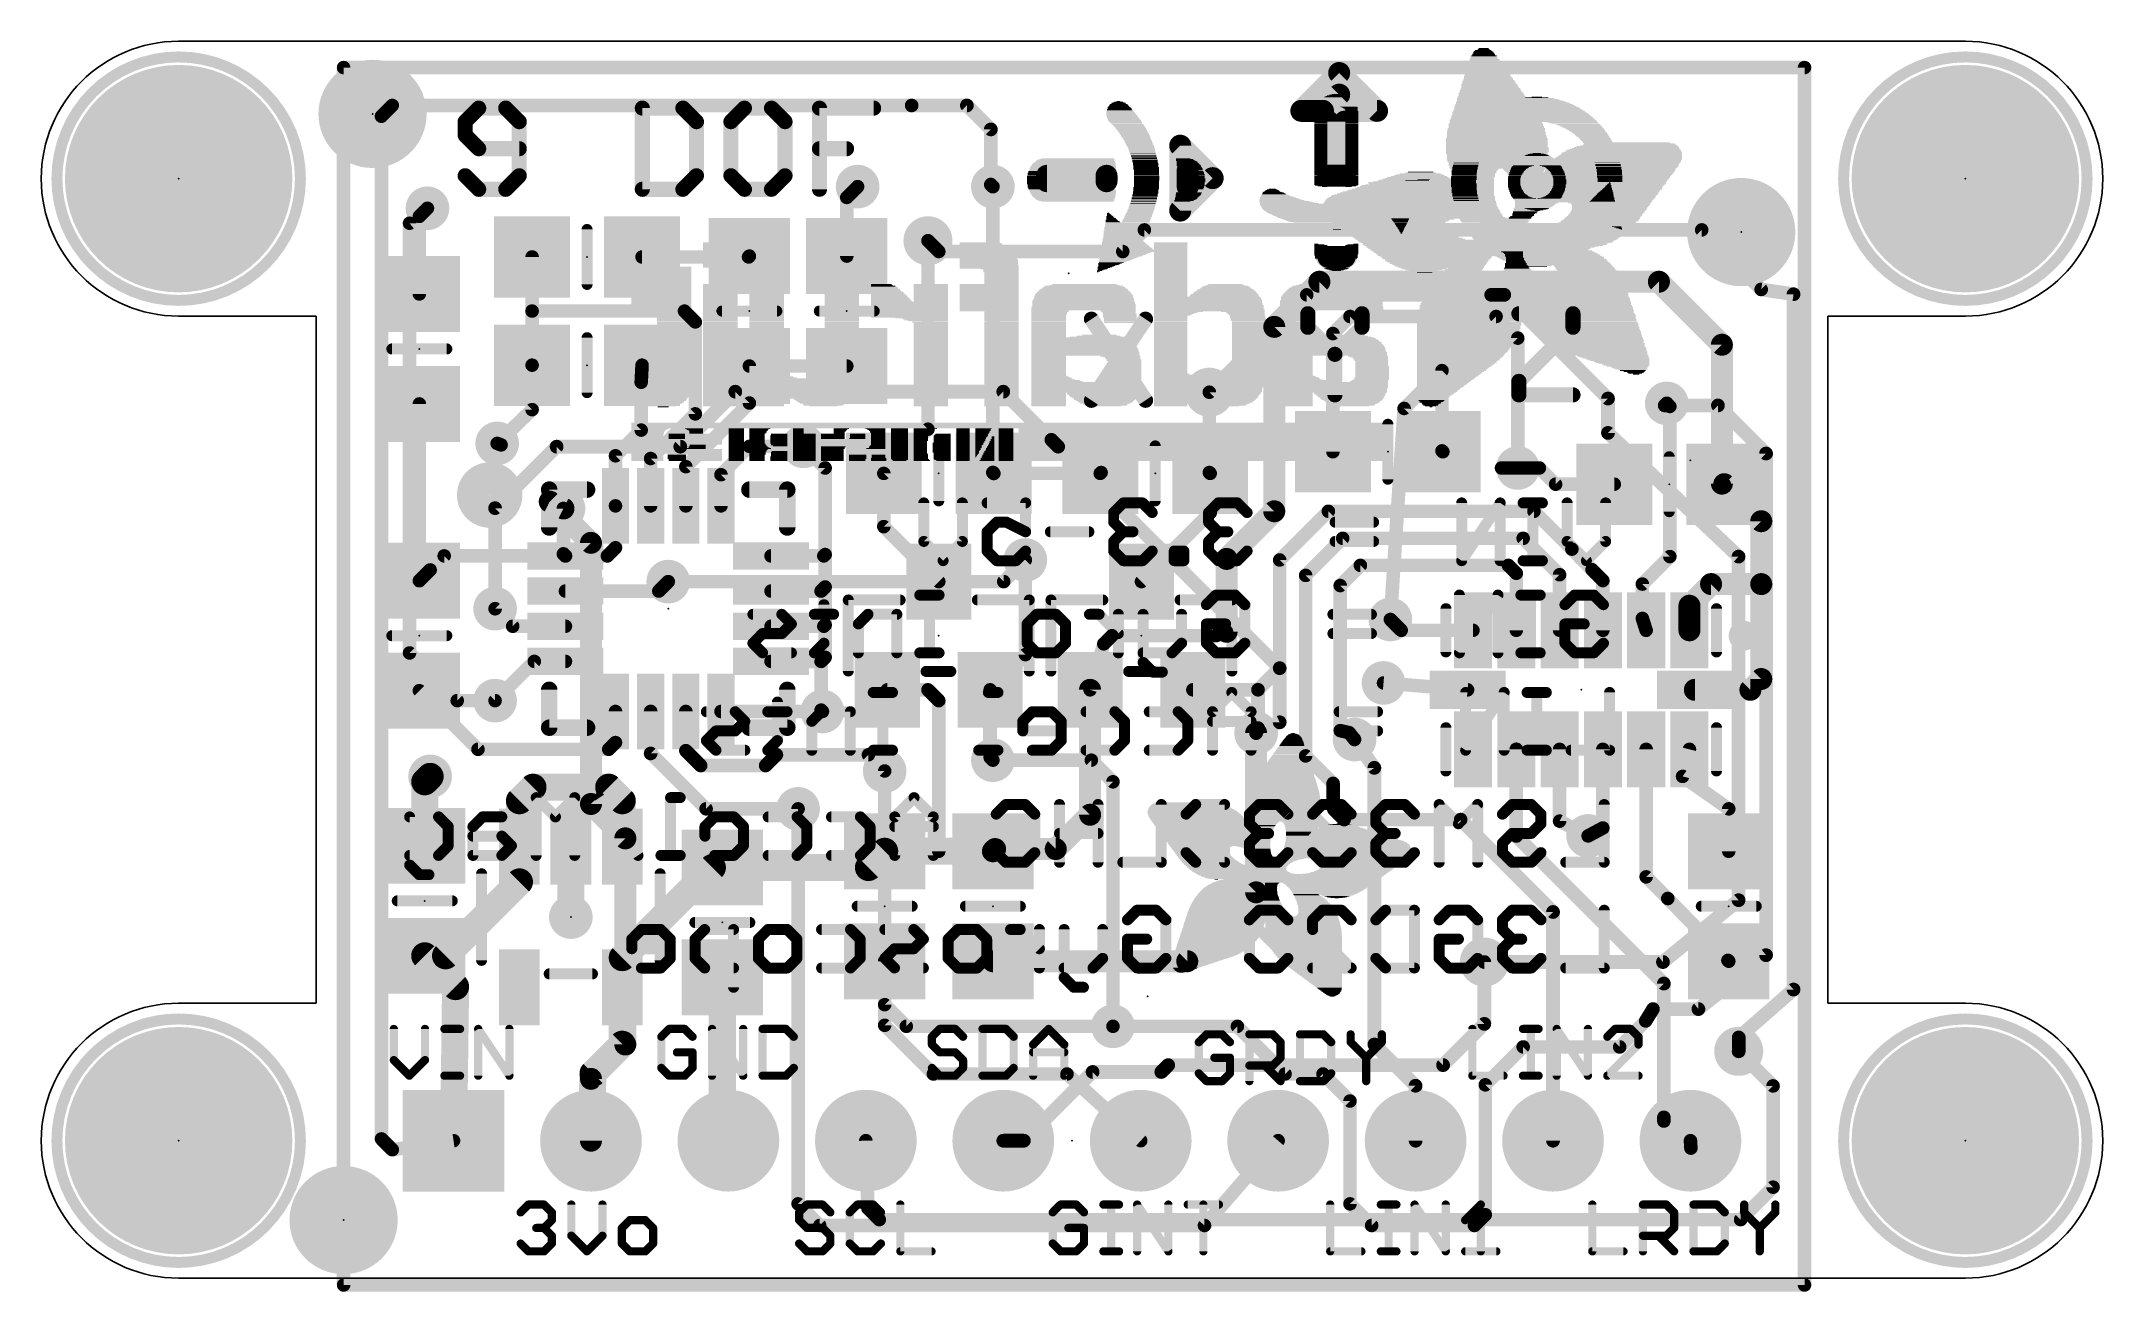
# Model space of a CAD drawing. Extents: x -19.1 to 19.1, y -11.7 to 11.4.
import ezdxf

# ---------------------------------------------------------------- set-up
doc = ezdxf.new("R2010")
doc.units = 0
for name, color, linetype in [('1', 12, 'CONTINUOUS'), ('16', 132, 'CONTINUOUS'), ('17', 110, 'CONTINUOUS'), ('18', 110, 'CONTINUOUS'), ('20', 53, 'CONTINUOUS'), ('21', 40, 'CONTINUOUS'), ('22', 6, 'CONTINUOUS'), ('23', 53, 'CONTINUOUS'), ('24', 53, 'CONTINUOUS'), ('29', 253, 'CONTINUOUS')]:
    doc.layers.add(name, color=color, linetype=linetype)

# ---------------------------------------------------------------- blocks, each defined once
blk = doc.blocks.new('RECT')
blk.add_solid([(-0.5, -0.5), (0.5, -0.5), (-0.5, 0.5), (0.5, 0.5)])
blk = doc.blocks.new('PIE')
at = {"const_width": 0.5}
blk.add_lwpolyline([(0, -0.25, 1), (0, 0.25, 1), (0, -0.25)], format="xyb", dxfattribs=at)
blk = doc.blocks.new('SQUAREP')
blk.add_solid([(-0.5, -0.5), (0.5, -0.5), (-0.5, 0.5), (0.5, 0.5)])
blk = doc.blocks.new('ROUNDP')
at = {"const_width": 0.5}
blk.add_lwpolyline([(0, -0.25, 1), (0, 0.25, 1), (0, -0.25)], format="xyb", dxfattribs=at)
blk = doc.blocks.new('ROUNDV')
at = {"const_width": 0.5}
blk.add_lwpolyline([(0, -0.25, 1), (0, 0.25, 1), (0, -0.25)], format="xyb", dxfattribs=at)

msp = doc.modelspace()

# ---------------------------------------------------------------- linework, layer by layer
at = {"layer": '1'}
for points, const_width in [([(-4.162, 8.543), (-3.962, 8.743)], 0.25), ([(-1.462, 8.743), (-1.462, 3.459)], 0.254), ([(-12.062, 8.193), (-11.912, 8.343)], 0.25), ([(-4.162, 7.459), (-4.162, 8.543)], 0.25), ([(-12.062, 6.759), (-12.062, 8.193)], 0.25), ([(-2.662, 7.743), (-2.662, 4.259)], 0.25), ([(-9.978, 6.443), (-9.978, 7.443)], 0.25), ([(-7.946, 7.443), (-5.978, 7.443)], 0.25), ([(-5.978, 7.443), (-5.962, 7.459)], 0.25), ([(3.738, 6.151), (4.572, 6.985)], 0.4064), ([(4.572, 6.985), (10.847, 6.985)], 0.4064), ([(10.847, 6.985), (12.011, 5.821)], 0.4064), ([(-9.978, 5.443), (-9.978, 6.443)], 0.25), ([(-7.162, 6.443), (-9.978, 6.443)], 0.25), ([(-6.962, 6.243), (-7.162, 6.443)], 0.25), ([(-6.962, 4.543), (-6.962, 6.243)], 0.25), ([(3.738, 2.743), (3.738, 6.151)], 0.4064), ([(4.822, 6.027), (5.138, 6.343)], 0.25), ([(4.822, 3.843), (4.822, 6.027)], 0.25), ([(5.138, 6.343), (7.838, 6.343)], 0.25), ([(7.838, 6.343), (8.238, 5.943)], 0.25), ([(8.238, 5.943), (8.238, 3.543)], 0.25), ([(12.011, 3.254), (12.011, 5.821)], 0.4064), ([(-9.978, 5.443), (-9.978, 4.621)], 0.25), ([(-7.962, 5.127), (-7.946, 5.443)], 0.25), ([(-5.962, 4.743), (-5.962, 5.427)], 0.25), ([(-4.162, 5.427), (-5.962, 5.427)], 0.25), ([(6.838, 5.343), (6.838, 3.859)], 0.25), ([(-7.962, 4.243), (-7.962, 5.127)], 0.25), ([(2.538, 4.943), (2.538, 3.459)], 0.25), ([(-12.062, 4.727), (-12.062, 1.459)], 0.25), ([(-9.978, 4.621), (-10.624, 3.997)], 0.25), ([(-7.787, 3.718), (-6.962, 4.543)], 0.25), ([(-7.137, 3.568), (-5.962, 4.743)], 0.25), ([(11.049, 4.68), (10.992, 4.737)], 0.25), ([(11.049, 1.905), (11.049, 4.68)], 0.25), ([(-8.437, 3.768), (-7.962, 4.243)], 0.25), ([(-2.662, 4.259), (-3.478, 3.443)], 0.25), ([(-8.437, 2.843), (-8.437, 3.768)], 0.25), ([(-7.787, 2.843), (-7.787, 3.718)], 0.25), ([(-6.487, 3.418), (-5.962, 3.943)], 0.25), ([(-5.962, 3.943), (-4.962, 3.943)], 0.25), ([(-4.562, 3.543), (-4.962, 3.943)], 0.25), ([(6.838, 3.859), (6.854, 3.843)], 0.25), ([(-7.137, 2.843), (-7.137, 3.568)], 0.25), ([(-6.487, 2.843), (-6.487, 3.418)], 0.25), ([(-4.562, 1.943), (-4.562, 3.543)], 0.25), ([(-3.478, 3.443), (-3.478, 2.459)], 0.25), ([(-1.462, 3.459), (-1.446, 3.443)], 0.254), ([(-1.446, 3.443), (0.522, 3.443)], 0.25), ([(0.538, 3.459), (0.522, 3.443)], 0.25), ([(2.538, 3.459), (2.554, 3.443)], 0.25), ([(2.554, 3.443), (2.554, 2.713)], 0.25), ([(8.638, 3.543), (8.238, 3.543)], 0.25), ([(8.938, 3.243), (8.638, 3.543)], 0.25), ([(12.738, 2.559), (12.054, 3.243)], 0.4064), ([(10.022, 3.243), (8.938, 3.243)], 0.25), ([(12.011, 3.254), (12.054, 3.243)], 0.25), ([(-9.398, 2.794), (-9.398, 1.954)], 0.254), ([(-8.437, 2.843), (-8.437, 2.068)], 0.25), ([(2.554, 2.713), (1.284, 1.443)], 0.25), ([(3.738, 2.743), (2.857, 1.862)], 0.4064), ([(4.738, 2.743), (3.838, 1.843)], 0.25), ([(8.538, 2.743), (4.738, 2.743)], 0.25), ([(9.238, 2.043), (8.538, 2.743)], 0.25), ([(12.738, 1.397), (12.738, 2.559)], 0.4064), ([(-3.478, 2.459), (-2.462, 1.443)], 0.25), ([(5.003, 2.243), (4.318, 1.558)], 0.25), ([(8.338, 2.243), (5.003, 2.243)], 0.25), ([(9.011, 1.57), (8.338, 2.243)], 0.25), ([(-11.603, 1.918), (-12.062, 1.459)], 0.25), ([(-9.362, 1.918), (-11.603, 1.918)], 0.25), ([(-9.398, 1.954), (-9.362, 1.918)], 0.254), ([(-9.362, 1.918), (-8.587, 1.918)], 0.25), ([(-8.587, 1.918), (-8.437, 2.068)], 0.25), ([(-5.562, 1.918), (-4.587, 1.918)], 0.25), ([(-4.587, 1.918), (-4.562, 1.943)], 0.25), ([(-4.562, 1.343), (-4.562, 1.943)], 0.25), ([(-0.862, 1.843), (-0.862, 0.093)], 0.25), ([(2.857, 0.516), (2.857, 1.862)], 0.4064), ([(3.838, 1.843), (3.838, -0.157)], 0.25), ([(9.611, 1.662), (9.238, 2.043)], 0.25), ([(10.541, 1.397), (11.049, 1.905)], 0.25), ([(-11.862, 1.659), (-12.062, 1.459)], 0.25), ([(-7.637, 1.268), (-7.462, 1.443)], 0.25), ([(4.318, 1.558), (4.318, -1.778)], 0.25), ([(5.33, 1.743), (4.957, 1.37)], 0.25), ([(8.065, 1.743), (5.33, 1.743)], 0.25), ([(8.211, 1.597), (8.065, 1.743)], 0.25), ([(8.211, 0.543), (8.211, 1.597)], 0.25), ([(9.011, 0.543), (9.011, 1.57)], 0.25), ([(9.811, 1.462), (9.611, 1.662)], 0.25), ([(9.811, 0.543), (9.811, 1.462)], 0.25), ([(11.411, 0.997), (11.811, 1.397)], 0.4064), ([(11.811, 1.397), (12.738, 1.397)], 0.4064), ([(12.738, -0.357), (12.738, 1.397)], 0.4064), ([(-9.362, 1.268), (-7.637, 1.268)], 0.25), ([(-5.562, 1.268), (-4.637, 1.268)], 0.25), ([(-4.637, 1.268), (-4.562, 1.343)], 0.25), ([(-4.562, 0.643), (-4.562, 1.343)], 0.25), ([(4.957, 1.37), (4.957, -1.311)], 0.25), ([(10.541, 0.762), (10.541, 1.397)], 0.25), ([(11.411, 0.543), (11.411, 0.997)], 0.4064), ([(-10.337, 0.618), (-10.662, 0.943)], 0.25), ([(-4.587, 0.618), (-4.562, 0.643)], 0.25), ([(-4.562, 0.043), (-4.562, 0.643)], 0.25), ([(6.084, 0.543), (5.884, 0.743)], 0.25), ([(10.611, 0.543), (10.541, 0.762)], 0.25), ([(-9.362, 0.618), (-10.337, 0.618)], 0.25), ([(-5.562, 0.618), (-4.587, 0.618)], 0.25), ([(0.334, -0.557), (0.588, 0.293)], 0.25), ([(0.588, 0.293), (0.738, 0.443)], 0.25), ([(0.738, 0.443), (2.657, 0.443)], 0.25), ([(2.657, 0.443), (2.857, 0.516)], 0.25), ([(7.411, 0.543), (6.084, 0.543)], 0.25), ([(-9.937, -0.032), (-10.662, -0.757)], 0.25), ([(-9.362, -0.032), (-9.937, -0.032)], 0.25), ([(-5.562, -0.032), (-4.637, -0.032)], 0.25), ([(-4.637, -0.032), (-4.562, 0.043)], 0.25), ([(-4.637, -0.032), (-4.637, -0.932)], 0.25), ([(-0.862, 0.093), (-1.512, -0.557)], 0.25), ([(0.334, -0.557), (0.334, -2.866)], 0.4064), ([(3.838, -0.157), (3.438, -0.557)], 0.25), ([(7.311, -0.557), (5.757, -0.43)], 0.25), ([(11.511, -0.557), (12.538, -0.557)], 0.4064), ([(12.538, -0.557), (12.738, -0.357)], 0.4064), ([(-10.978, -1.657), (-12.062, -0.573)], 0.25), ([(-3.412, -0.557), (-2.662, -0.557)], 0.25), ([(-2.662, -0.557), (-2.462, -0.757)], 0.25), ([(-2.462, -0.757), (-2.462, -3.541)], 0.25), ([(-1.512, -0.557), (-1.512, -1.807)], 0.25), ([(3.438, -0.557), (2.234, -0.557)], 0.25), ([(3.438, -1.265), (3.438, -0.557)], 0.254), ([(-8.437, -0.957), (-8.437, -1.532)], 0.25), ([(-7.787, -1.732), (-7.787, -0.957)], 0.254), ([(-7.137, -0.957), (-7.137, -1.682)], 0.25), ([(-6.487, -0.957), (-4.612, -0.957)], 0.25), ([(-4.637, -0.932), (-4.612, -0.957)], 0.25), ([(3.403, -1.357), (3.438, -1.265)], 0.254), ([(-8.437, -1.532), (-8.562, -1.657)], 0.25), ([(3.403, -4.3), (3.403, -1.357)], 0.4064), ([(4.957, -1.311), (5.122, -1.349)], 0.25), ([(5.122, -1.349), (5.222, -1.476)], 0.25), ([(-8.562, -1.657), (-10.978, -1.657)], 0.25), ([(-7.787, -1.732), (-6.762, -2.757)], 0.25), ([(-7.137, -1.682), (-6.862, -1.957)], 0.25), ([(-6.862, -1.957), (-5.662, -1.957)], 0.25), ([(-5.662, -1.957), (-5.462, -1.757)], 0.25), ([(-5.462, -1.757), (-3.762, -1.757)], 0.25), ([(-3.762, -1.757), (-3.462, -2.057)], 0.25), ([(-1.512, -1.807), (-1.462, -1.857)], 0.25), ([(4.318, -1.778), (4.826, -2.286)], 0.25), ([(8.211, -1.657), (8.211, -3.258)], 0.254), ([(9.011, -1.657), (9.011, -2.984)], 0.25), ([(9.811, -1.657), (9.811, -3.111)], 0.25), ([(10.611, -1.657), (10.611, -4.014)], 0.25), ([(11.411, -1.657), (11.284, -2.157)], 0.25), ([(-11.962, -2.257), (-11.862, -2.157)], 0.5), ([(-11.962, -3.441), (-11.962, -2.257)], 0.5), ([(-10.212, -2.607), (-9.962, -2.357)], 0.5), ([(-9.962, -2.357), (-8.562, -2.357)], 0.5), ([(-8.562, -2.357), (-8.312, -2.607)], 0.5), ([(4.826, -2.286), (4.826, -2.667)], 0.25), ([(11.284, -2.157), (12.138, -2.757)], 0.25), ([(-10.212, -3.4569), (-10.212, -2.607)], 0.5), ([(-8.312, -3.4569), (-8.312, -2.607)], 0.5), ([(-6.762, -2.757), (-5.062, -2.757)], 0.25), ([(0.334, -2.866), (-0.3, -3.5)], 0.4064), ([(4.826, -2.667), (4.838, -2.765)], 0.25), ([(4.838, -2.765), (5.03, -2.957)], 0.25), ([(12.138, -2.757), (12.138, -3.541)], 0.25), ([(5.03, -2.957), (7.184, -2.957)], 0.25), ([(7.184, -2.957), (8.89, -4.663)], 0.254), ([(9.011, -2.984), (9.538, -3.257)], 0.25), ([(9.811, -3.111), (9.538, -3.257)], 0.25), ([(-10.212, -3.4569), (-10.212, -4.107)], 0.5), ([(-9.262, -3.4569), (-9.262, -4.757)], 0.5), ([(-3.762, -3.841), (-3.462, -3.541)], 0.5), ([(-3.462, -3.541), (-2.462, -3.541)], 0.5), ([(-2.462, -3.541), (-1.462, -3.541)], 0.5), ([(-1.421, -3.5), (-1.462, -3.541)], 0.4064), ([(-0.3, -3.5), (-1.421, -3.5)], 0.4064), ([(8.211, -3.258), (10.938, -5.985)], 0.254), ([(-6.646, -3.841), (-8.312, -5.507)], 0.5), ([(-6.462, -3.841), (-6.646, -3.841)], 0.5), ([(-6.462, -3.841), (-3.762, -3.841)], 0.5), ([(-11.578, -5.473), (-10.212, -4.107)], 0.5), ([(2.13, -5.573), (3.403, -4.3)], 0.4064), ([(10.611, -4.014), (11.011, -4.414)], 0.25), ([(8.89, -4.663), (8.89, -8.89)], 0.254), ([(11.011, -4.414), (12.122, -5.557)], 0.25), ([(-11.392, -6.043), (-11.962, -5.473)], 0.5), ([(-11.962, -5.473), (-11.578, -5.473)], 0.5), ([(-8.312, -6.0571), (-8.312, -5.507)], 0.5), ([(-6.462, -5.873), (-6.462, -8.907)], 0.5), ([(-3.462, -5.573), (-3.462, -6.376)], 0.25), ([(-1.462, -5.573), (2.13, -5.573)], 0.4064), ([(7.62, -6.731), (7.62, -5.588)], 0.254), ([(12.122, -5.557), (12.138, -5.573)], 0.25), ([(-11.392, -6.043), (-11.43, -8.89)], 0.5), ([(-8.312, -6.0571), (-8.312, -7.107)], 0.5), ([(10.938, -5.985), (10.938, -8.457)], 0.254), ([(-3.462, -6.376), (-3.062, -6.776)], 0.25), ([(-8.852, -7.647), (-8.312, -7.107)], 0.5), ([(-3.062, -6.776), (0.757, -6.776)], 0.25), ([(6.858, -7.493), (7.62, -6.731)], 0.254), ([(12.319, -7.239), (12.322, -7.238)], 0.25), ([(12.957, -7.877), (12.319, -7.239)], 0.25), ([(-8.89, -8.89), (-8.852, -7.647)], 0.5), ([(-0.889, -8.89), (0.381, -7.62)], 0.254), ([(0.381, -7.62), (1.651, -7.62)], 0.254), ([(1.651, -7.62), (1.778, -7.493)], 0.254), ([(1.778, -7.493), (6.858, -7.493)], 0.254), ([(12.957, -9.749), (12.957, -7.877)], 0.25), ([(10.938, -8.457), (10.938, -8.527)], 0.25), ([(-6.462, -8.907), (-6.35, -8.89)], 0.5), ([(-1.27, -8.89), (-0.889, -8.89)], 0.254), ([(10.938, -8.527), (11.43, -8.89)], 0.25), ([(-3.81, -8.89), (-3.772, -10.139)], 0.25), ([(11.438, -9.027), (11.43, -8.89)], 0.25), ([(12.357, -10.349), (12.957, -9.749)], 0.25), ([(-3.772, -10.139), (-3.562, -10.349)], 0.25), ([(-3.562, -10.349), (12.357, -10.349)], 0.25)]:
    msp.add_lwpolyline(points, dxfattribs=dict(at, const_width=const_width))
for points, const_width in [([(-3.9178, 8.6988, 1), (-4.0062, 8.7872)], 0.125), ([(-1.3985, 8.743, 1), (-1.5255, 8.743)], 0.127), ([(-11.8678, 8.2988, 1), (-11.9562, 8.3872)], 0.125), ([(-4.0995, 8.543, 1), (-4.2245, 8.543)], 0.125), ([(-4.2062, 8.5872, 1), (-4.1178, 8.4988)], 0.125), ([(-11.9995, 8.193, 1), (-12.1245, 8.193)], 0.125), ([(-12.1062, 8.2372, 1), (-12.0178, 8.1488)], 0.125), ([(-2.5995, 7.743, 1), (-2.7245, 7.743)], 0.125), ([(-9.9155, 7.443, 1), (-10.0405, 7.443)], 0.125), ([(-7.946, 7.5055, 1), (-7.946, 7.3805)], 0.125), ([(-6.0222, 7.4872, 1), (-5.9338, 7.3988)], 0.125), ([(-5.9178, 7.4148, 1), (-6.0062, 7.5032)], 0.125), ([(-5.978, 7.3805, 1), (-5.978, 7.5055)], 0.125), ([(-4.2245, 7.459, 1), (-4.0995, 7.459)], 0.125), ([(4.572, 7.0866, 1), (4.572, 6.8834)], 0.2032), ([(4.6438, 6.9132, 1), (4.5002, 7.0568)], 0.2032), ([(10.9188, 7.0568, 1), (10.7752, 6.9132)], 0.2032), ([(10.847, 6.8834, 1), (10.847, 7.0866)], 0.2032), ([(-12.1245, 6.759, 1), (-11.9995, 6.759)], 0.125), ([(-9.9155, 6.443, 1), (-10.0405, 6.443)], 0.125), ([(-9.978, 6.5055, 1), (-9.978, 6.3805)], 0.125), ([(-10.0405, 6.443, 1), (-9.9155, 6.443)], 0.125), ([(-7.1178, 6.4872, 1), (-7.2062, 6.3988)], 0.125), ([(-7.162, 6.3805, 1), (-7.162, 6.5055)], 0.125), ([(-6.8995, 6.243, 1), (-7.0245, 6.243)], 0.125), ([(-7.0062, 6.1988, 1), (-6.9178, 6.2872)], 0.125), ([(3.8396, 6.151, 1), (3.6364, 6.151)], 0.2032), ([(3.6662, 6.2228, 1), (3.8098, 6.0792)], 0.2032), ([(4.8845, 6.027, 1), (4.7595, 6.027)], 0.125), ([(4.7778, 6.0712, 1), (4.8662, 5.9828)], 0.125), ([(5.138, 6.4055, 1), (5.138, 6.2805)], 0.125), ([(5.1822, 6.2988, 1), (5.0938, 6.3872)], 0.125), ([(7.8822, 6.3872, 1), (7.7938, 6.2988)], 0.125), ([(7.838, 6.2805, 1), (7.838, 6.4055)], 0.125), ([(8.3005, 5.943, 1), (8.1755, 5.943)], 0.125), ([(8.1938, 5.8988, 1), (8.2822, 5.9872)], 0.125), ([(12.1126, 5.821, 1), (11.9094, 5.821)], 0.2032), ([(11.9392, 5.7492, 1), (12.0828, 5.8928)], 0.2032), ([(-9.9155, 5.443, 1), (-10.0405, 5.443)], 0.125), ([(-10.0405, 5.443, 1), (-9.9155, 5.443)], 0.125), ([(-7.8836, 5.4398, 1), (-8.0084, 5.4462)], 0.125), ([(-5.8995, 5.427, 1), (-6.0245, 5.427)], 0.125), ([(-5.962, 5.4895, 1), (-5.962, 5.3645)], 0.125), ([(-4.162, 5.3645, 1), (-4.162, 5.4895)], 0.125), ([(6.9005, 5.343, 1), (6.7755, 5.343)], 0.125), ([(-7.8995, 5.127, 1), (-8.0245, 5.127)], 0.125), ([(-8.0244, 5.1302, 1), (-7.8996, 5.1238)], 0.125), ([(2.6005, 4.943, 1), (2.4755, 4.943)], 0.125), ([(-11.9995, 4.727, 1), (-12.1245, 4.727)], 0.125), ([(-10.0405, 4.621, 1), (-9.9155, 4.621)], 0.125), ([(-9.9346, 4.576, 1), (-10.0214, 4.666)], 0.125), ([(-7.0245, 4.543, 1), (-6.8995, 4.543)], 0.125), ([(-6.9178, 4.4988, 1), (-7.0062, 4.5872)], 0.125), ([(-6.0245, 4.743, 1), (-5.8995, 4.743)], 0.125), ([(-5.9178, 4.6988, 1), (-6.0062, 4.7872)], 0.125), ([(11.0362, 4.7812, 1), (10.9478, 4.6928)], 0.125), ([(11.1115, 4.68, 1), (10.9865, 4.68)], 0.125), ([(11.0048, 4.6358, 1), (11.0932, 4.7242)], 0.125), ([(-8.0245, 4.243, 1), (-7.8995, 4.243)], 0.125), ([(-7.9178, 4.1988, 1), (-8.0062, 4.2872)], 0.125), ([(-2.7245, 4.259, 1), (-2.5995, 4.259)], 0.125), ([(-2.6178, 4.2148, 1), (-2.7062, 4.3032)], 0.125), ([(-10.6674, 4.042, 1), (-10.5806, 3.952)], 0.125), ([(-8.3745, 3.768, 1), (-8.4995, 3.768)], 0.125), ([(-8.4812, 3.8122, 1), (-8.3928, 3.7238)], 0.125), ([(-7.7245, 3.718, 1), (-7.8495, 3.718)], 0.125), ([(-7.8312, 3.7622, 1), (-7.7428, 3.6738)], 0.125), ([(-5.962, 4.0055, 1), (-5.962, 3.8805)], 0.125), ([(-5.9178, 3.8988, 1), (-6.0062, 3.9872)], 0.125), ([(-4.9178, 3.9872, 1), (-5.0062, 3.8988)], 0.125), ([(-4.962, 3.8805, 1), (-4.962, 4.0055)], 0.125), ([(4.7595, 3.843, 1), (4.8845, 3.843)], 0.125), ([(6.8822, 3.9032, 1), (6.7938, 3.8148)], 0.125), ([(6.7755, 3.859, 1), (6.9005, 3.859)], 0.125), ([(6.8098, 3.7988, 1), (6.8982, 3.8872)], 0.125), ([(-7.0745, 3.568, 1), (-7.1995, 3.568)], 0.125), ([(-7.1812, 3.6122, 1), (-7.0928, 3.5238)], 0.125), ([(-6.4245, 3.418, 1), (-6.5495, 3.418)], 0.125), ([(-6.5312, 3.4622, 1), (-6.4428, 3.3738)], 0.125), ([(-4.4995, 3.543, 1), (-4.6245, 3.543)], 0.125), ([(-4.6062, 3.4988, 1), (-4.5178, 3.5872)], 0.125), ([(-3.4155, 3.443, 1), (-3.5405, 3.443)], 0.125), ([(-3.5222, 3.4872, 1), (-3.4338, 3.3988)], 0.125), ([(-1.4171, 3.5039, 1), (-1.5069, 3.4141)], 0.127), ([(-1.5255, 3.459, 1), (-1.3985, 3.459)], 0.127), ([(-1.446, 3.5055, 1), (-1.446, 3.3805)], 0.125), ([(-1.4909, 3.3981, 1), (-1.4011, 3.4879)], 0.127), ([(0.4778, 3.4872, 1), (0.5662, 3.3988)], 0.125), ([(0.5822, 3.4148, 1), (0.4938, 3.5032)], 0.125), ([(0.522, 3.3805, 1), (0.522, 3.5055)], 0.125), ([(2.5822, 3.5032, 1), (2.4938, 3.4148)], 0.125), ([(2.4755, 3.459, 1), (2.6005, 3.459)], 0.125), ([(2.6165, 3.443, 1), (2.4915, 3.443)], 0.125), ([(2.5098, 3.3988, 1), (2.5982, 3.4872)], 0.125), ([(8.238, 3.6055, 1), (8.238, 3.4805)], 0.125), ([(8.1755, 3.543, 1), (8.3005, 3.543)], 0.125), ([(8.6822, 3.5872, 1), (8.5938, 3.4988)], 0.125), ([(8.638, 3.4805, 1), (8.638, 3.6055)], 0.125), ([(12.1258, 3.3148, 1), (11.9822, 3.1712)], 0.2032), ([(8.938, 3.3055, 1), (8.938, 3.1805)], 0.125), ([(8.8938, 3.1988, 1), (8.9822, 3.2872)], 0.125), ([(10.022, 3.1805, 1), (10.022, 3.3055)], 0.125), ([(11.9094, 3.254, 1), (12.1126, 3.254)], 0.2032), ([(12.0265, 3.3146, 1), (11.9955, 3.1934)], 0.125), ([(12.0385, 3.1824, 1), (12.0695, 3.3036)], 0.125), ([(-9.3345, 2.794, 1), (-9.4615, 2.794)], 0.127), ([(-8.3745, 2.843, 1), (-8.4995, 2.843)], 0.125), ([(-8.4995, 2.843, 1), (-8.3745, 2.843)], 0.125), ([(-7.8495, 2.843, 1), (-7.7245, 2.843)], 0.125), ([(-7.1995, 2.843, 1), (-7.0745, 2.843)], 0.125), ([(-6.5495, 2.843, 1), (-6.4245, 2.843)], 0.125), ([(2.4915, 2.713, 1), (2.6165, 2.713)], 0.125), ([(2.5982, 2.6688, 1), (2.5098, 2.7572)], 0.125), ([(3.6364, 2.743, 1), (3.8396, 2.743)], 0.2032), ([(3.8098, 2.6712, 1), (3.6662, 2.8148)], 0.2032), ([(4.738, 2.8055, 1), (4.738, 2.6805)], 0.125), ([(4.7822, 2.6988, 1), (4.6938, 2.7872)], 0.125), ([(8.5822, 2.7872, 1), (8.4938, 2.6988)], 0.125), ([(8.538, 2.6805, 1), (8.538, 2.8055)], 0.125), ([(12.8396, 2.559, 1), (12.6364, 2.559)], 0.2032), ([(12.6662, 2.4872, 1), (12.8098, 2.6308)], 0.2032), ([(-3.4338, 2.5032, 1), (-3.5222, 2.4148)], 0.125), ([(-3.5405, 2.459, 1), (-3.4155, 2.459)], 0.125), ([(5.003, 2.3055, 1), (5.003, 2.1805)], 0.125), ([(5.0472, 2.1988, 1), (4.9588, 2.2872)], 0.125), ([(8.3822, 2.2872, 1), (8.2938, 2.1988)], 0.125), ([(8.338, 2.1805, 1), (8.338, 2.3055)], 0.125), ([(-11.603, 1.9805, 1), (-11.603, 1.8555)], 0.125), ([(-11.5588, 1.8738, 1), (-11.6472, 1.9622)], 0.125), ([(-9.3531, 1.9989, 1), (-9.4429, 1.9091)], 0.127), ([(-9.4615, 1.954, 1), (-9.3345, 1.954)], 0.127), ([(-9.362, 1.9805, 1), (-9.362, 1.8555)], 0.125), ([(-9.4069, 1.8731, 1), (-9.3171, 1.9629)], 0.127), ([(-9.362, 1.8555, 1), (-9.362, 1.9805)], 0.125), ([(-8.6312, 1.9622, 1), (-8.5428, 1.8738)], 0.125), ([(-8.587, 1.8555, 1), (-8.587, 1.9805)], 0.125), ([(-8.4995, 2.068, 1), (-8.3745, 2.068)], 0.125), ([(-8.3928, 2.0238, 1), (-8.4812, 2.1122)], 0.125), ([(-5.562, 1.9805, 1), (-5.562, 1.8555)], 0.125), ([(-4.6312, 1.9622, 1), (-4.5428, 1.8738)], 0.125), ([(-4.4995, 1.943, 1), (-4.6245, 1.943)], 0.125), ([(-4.6245, 1.943, 1), (-4.4995, 1.943)], 0.125), ([(-4.5178, 1.8988, 1), (-4.6062, 1.9872)], 0.125), ([(-4.587, 1.8555, 1), (-4.587, 1.9805)], 0.125), ([(-0.7995, 1.843, 1), (-0.9245, 1.843)], 0.125), ([(2.9586, 1.862, 1), (2.7554, 1.862)], 0.2032), ([(2.7852, 1.9338, 1), (2.9288, 1.7902)], 0.2032), ([(3.9005, 1.843, 1), (3.7755, 1.843)], 0.125), ([(3.7938, 1.8872, 1), (3.8822, 1.7988)], 0.125), ([(9.2827, 2.0867, 1), (9.1933, 1.9993)], 0.125), ([(9.1938, 1.9988, 1), (9.2822, 2.0872)], 0.125), ([(10.9865, 1.905, 1), (11.1115, 1.905)], 0.125), ([(11.0932, 1.8608, 1), (11.0048, 1.9492)], 0.125), ([(-12.1062, 1.5032, 1), (-12.0178, 1.4148)], 0.125), ([(-12.1062, 1.5032, 1), (-12.0178, 1.4148)], 0.125), ([(-11.8178, 1.6148, 1), (-11.9062, 1.7032)], 0.125), ([(-7.4178, 1.3988, 1), (-7.5062, 1.4872)], 0.125), ([(-2.5062, 1.3988, 1), (-2.4178, 1.4872)], 0.125), ([(1.2398, 1.4872, 1), (1.3282, 1.3988)], 0.125), ([(4.3805, 1.558, 1), (4.2555, 1.558)], 0.125), ([(4.2738, 1.6022, 1), (4.3622, 1.5138)], 0.125), ([(5.33, 1.8055, 1), (5.33, 1.6805)], 0.125), ([(5.3742, 1.6988, 1), (5.2858, 1.7872)], 0.125), ([(8.1092, 1.7872, 1), (8.0208, 1.6988)], 0.125), ([(8.065, 1.6805, 1), (8.065, 1.8055)], 0.125), ([(8.2735, 1.597, 1), (8.1485, 1.597)], 0.125), ([(8.1668, 1.5528, 1), (8.2552, 1.6412)], 0.125), ([(9.0735, 1.57, 1), (8.9485, 1.57)], 0.125), ([(8.9668, 1.5258, 1), (9.0552, 1.6142)], 0.125), ([(9.6552, 1.7062, 1), (9.5668, 1.6178)], 0.125), ([(9.5663, 1.6183, 1), (9.6557, 1.7057)], 0.125), ([(9.8735, 1.462, 1), (9.7485, 1.462)], 0.125), ([(9.7668, 1.4178, 1), (9.8552, 1.5062)], 0.125), ([(11.811, 1.4986, 1), (11.811, 1.2954)], 0.2032), ([(11.8828, 1.3252, 1), (11.7392, 1.4688)], 0.2032), ([(12.8396, 1.397, 1), (12.6364, 1.397)], 0.2032), ([(12.738, 1.2954, 1), (12.738, 1.4986)], 0.2032), ([(-12.1245, 1.459, 1), (-11.9995, 1.459)], 0.125), ([(-9.362, 1.3305, 1), (-9.362, 1.2055)], 0.125), ([(-7.6812, 1.3122, 1), (-7.5928, 1.2238)], 0.125), ([(-7.637, 1.2055, 1), (-7.637, 1.3305)], 0.125), ([(-5.562, 1.3305, 1), (-5.562, 1.2055)], 0.125), ([(-4.6812, 1.3122, 1), (-4.5928, 1.2238)], 0.125), ([(-4.637, 1.2055, 1), (-4.637, 1.3305)], 0.125), ([(-4.4995, 1.343, 1), (-4.6245, 1.343)], 0.125), ([(-4.6245, 1.343, 1), (-4.4995, 1.343)], 0.125), ([(-4.5178, 1.2988, 1), (-4.6062, 1.3872)], 0.125), ([(5.0195, 1.37, 1), (4.8945, 1.37)], 0.125), ([(4.9128, 1.4142, 1), (5.0012, 1.3258)], 0.125), ([(10.6035, 1.397, 1), (10.4785, 1.397)], 0.125), ([(10.4968, 1.4412, 1), (10.5852, 1.3528)], 0.125), ([(11.5126, 0.997, 1), (11.3094, 0.997)], 0.2032), ([(11.3392, 1.0688, 1), (11.4828, 0.9252)], 0.2032), ([(12.6364, 1.397, 1), (12.8396, 1.397)], 0.2032), ([(-10.6178, 0.9872, 1), (-10.7062, 0.8988)], 0.125), ([(-4.4995, 0.643, 1), (-4.6245, 0.643)], 0.125), ([(-4.5178, 0.5988, 1), (-4.6062, 0.6872)], 0.125), ([(5.9282, 0.7872, 1), (5.8398, 0.6988)], 0.125), ([(10.6005, 0.781, 1), (10.4815, 0.743)], 0.125), ([(10.4785, 0.762, 1), (10.6035, 0.762)], 0.125), ([(-10.337, 0.6805, 1), (-10.337, 0.5555)], 0.125), ([(-10.3812, 0.5738, 1), (-10.2928, 0.6622)], 0.125), ([(-9.362, 0.5555, 1), (-9.362, 0.6805)], 0.125), ([(-5.562, 0.6805, 1), (-5.562, 0.5555)], 0.125), ([(-4.6312, 0.6622, 1), (-4.5428, 0.5738)], 0.125), ([(-4.6245, 0.643, 1), (-4.4995, 0.643)], 0.125), ([(-4.587, 0.5555, 1), (-4.587, 0.6805)], 0.125), ([(0.5438, 0.3372, 1), (0.6322, 0.2488)], 0.125), ([(0.6479, 0.2751, 1), (0.5281, 0.3109)], 0.125), ([(0.738, 0.5055, 1), (0.738, 0.3805)], 0.125), ([(0.7822, 0.3988, 1), (0.6938, 0.4872)], 0.125), ([(2.6356, 0.5017, 1), (2.6784, 0.3843)], 0.125), ([(2.657, 0.3805, 1), (2.657, 0.5055)], 0.125), ([(2.7554, 0.516, 1), (2.9586, 0.516)], 0.2032), ([(2.8784, 0.4573, 1), (2.8356, 0.5747)], 0.125), ([(6.084, 0.6055, 1), (6.084, 0.4805)], 0.125), ([(6.0398, 0.4988, 1), (6.1282, 0.5872)], 0.125), ([(7.411, 0.4805, 1), (7.411, 0.6055)], 0.125), ([(8.1485, 0.543, 1), (8.2735, 0.543)], 0.125), ([(8.9485, 0.543, 1), (9.0735, 0.543)], 0.125), ([(9.7485, 0.543, 1), (9.8735, 0.543)], 0.125), ([(10.5515, 0.524, 1), (10.6705, 0.562)], 0.125), ([(11.3094, 0.543, 1), (11.5126, 0.543)], 0.2032), ([(-9.937, 0.0305, 1), (-9.937, -0.0945)], 0.125), ([(-9.8928, -0.0762, 1), (-9.9812, 0.0122)], 0.125), ([(-9.362, -0.0945, 1), (-9.362, 0.0305)], 0.125), ([(-5.562, 0.0305, 1), (-5.562, -0.0945)], 0.125), ([(-4.5745, -0.032, 1), (-4.6995, -0.032)], 0.125), ([(-4.6812, 0.0122, 1), (-4.5928, -0.0762)], 0.125), ([(-4.637, -0.0945, 1), (-4.637, 0.0305)], 0.125), ([(-4.6245, 0.043, 1), (-4.4995, 0.043)], 0.125), ([(-4.5178, -0.0012, 1), (-4.6062, 0.0872)], 0.125), ([(-0.9245, 0.093, 1), (-0.7995, 0.093)], 0.125), ([(-0.8178, 0.0488, 1), (-0.9062, 0.1372)], 0.125), ([(0.4356, -0.557, 1), (0.2324, -0.557)], 0.2032), ([(3.7755, -0.157, 1), (3.9005, -0.157)], 0.125), ([(3.8822, -0.2012, 1), (3.7938, -0.1128)], 0.125), ([(5.7621, -0.3677, 1), (5.7519, -0.4923)], 0.125), ([(11.511, -0.4554, 1), (11.511, -0.6586)], 0.2032), ([(12.538, -0.6586, 1), (12.538, -0.4554)], 0.2032), ([(12.6364, -0.357, 1), (12.8396, -0.357)], 0.2032), ([(12.8098, -0.4288, 1), (12.6662, -0.2852)], 0.2032), ([(-12.0178, -0.5288, 1), (-12.1062, -0.6172)], 0.125), ([(-10.7062, -0.7128, 1), (-10.6178, -0.8012)], 0.125), ([(-3.412, -0.4945, 1), (-3.412, -0.6195)], 0.125), ([(-2.6178, -0.5128, 1), (-2.7062, -0.6012)], 0.125), ([(-2.662, -0.6195, 1), (-2.662, -0.4945)], 0.125), ([(-2.3995, -0.757, 1), (-2.5245, -0.757)], 0.125), ([(-2.5062, -0.8012, 1), (-2.4178, -0.7128)], 0.125), ([(-1.4495, -0.557, 1), (-1.5745, -0.557)], 0.125), ([(-1.5562, -0.5128, 1), (-1.4678, -0.6012)], 0.125), ([(0.2741, -0.5391, 1), (0.3939, -0.5749)], 0.125), ([(2.234, -0.4945, 1), (2.234, -0.6195)], 0.125), ([(3.5015, -0.557, 1), (3.3745, -0.557)], 0.127), ([(3.3938, -0.5128, 1), (3.4822, -0.6012)], 0.125), ([(3.438, -0.6195, 1), (3.438, -0.4945)], 0.125), ([(7.3059, -0.6193, 1), (7.3161, -0.4947)], 0.125), ([(12.4662, -0.4852, 1), (12.6098, -0.6288)], 0.2032), ([(-8.3745, -0.957, 1), (-8.4995, -0.957)], 0.125), ([(-7.7235, -0.957, 1), (-7.8505, -0.957)], 0.127), ([(-7.0745, -0.957, 1), (-7.1995, -0.957)], 0.125), ([(-6.487, -0.8945, 1), (-6.487, -1.0195)], 0.125), ([(-4.5928, -0.8878, 1), (-4.6812, -0.9762)], 0.125), ([(-4.6995, -0.932, 1), (-4.5745, -0.932)], 0.125), ([(-4.6562, -1.0012, 1), (-4.5678, -0.9128)], 0.125), ([(-4.612, -1.0195, 1), (-4.612, -0.8945)], 0.125), ([(3.4974, -1.2876, 1), (3.3786, -1.2424)], 0.127), ([(-8.4995, -1.532, 1), (-8.3745, -1.532)], 0.125), ([(-8.3928, -1.5762, 1), (-8.4812, -1.4878)], 0.125), ([(3.5046, -1.357, 1), (3.3014, -1.357)], 0.2032), ([(3.3436, -1.3344, 1), (3.4624, -1.3796)], 0.127), ([(3.3745, -1.265, 1), (3.5015, -1.265)], 0.127), ([(4.971, -1.2501, 1), (4.943, -1.3719)], 0.125), ([(4.8945, -1.311, 1), (5.0195, -1.311)], 0.125), ([(5.1711, -1.3103, 1), (5.0729, -1.3877)], 0.125), ([(5.108, -1.4099, 1), (5.136, -1.2881)], 0.125), ([(5.1729, -1.5147, 1), (5.2711, -1.4373)], 0.125), ([(-10.978, -1.5945, 1), (-10.978, -1.7195)], 0.125), ([(-11.0222, -1.7012, 1), (-10.9338, -1.6128)], 0.125), ([(-8.6062, -1.6128, 1), (-8.5178, -1.7012)], 0.125), ([(-8.562, -1.7195, 1), (-8.562, -1.5945)], 0.125), ([(-7.8505, -1.732, 1), (-7.7235, -1.732)], 0.127), ([(-7.7428, -1.6878, 1), (-7.8312, -1.7762)], 0.125), ([(-7.0928, -1.6378, 1), (-7.1812, -1.7262)], 0.125), ([(-7.1995, -1.682, 1), (-7.0745, -1.682)], 0.125), ([(-6.862, -1.8945, 1), (-6.862, -2.0195)], 0.125), ([(-6.9062, -2.0012, 1), (-6.8178, -1.9128)], 0.125), ([(-5.7062, -1.9128, 1), (-5.6178, -2.0012)], 0.125), ([(-5.662, -2.0195, 1), (-5.662, -1.8945)], 0.125), ([(-5.462, -1.6945, 1), (-5.462, -1.8195)], 0.125), ([(-5.4178, -1.8012, 1), (-5.5062, -1.7128)], 0.125), ([(-3.7178, -1.7128, 1), (-3.8062, -1.8012)], 0.125), ([(-3.762, -1.8195, 1), (-3.762, -1.6945)], 0.125), ([(-1.4678, -1.7628, 1), (-1.5562, -1.8512)], 0.125), ([(-1.5745, -1.807, 1), (-1.4495, -1.807)], 0.125), ([(-1.5062, -1.9012, 1), (-1.4178, -1.8128)], 0.125), ([(4.3622, -1.7338, 1), (4.2738, -1.8222)], 0.125), ([(4.2555, -1.778, 1), (4.3805, -1.778)], 0.125), ([(8.2745, -1.657, 1), (8.1475, -1.657)], 0.127), ([(9.0735, -1.657, 1), (8.9485, -1.657)], 0.125), ([(9.8735, -1.657, 1), (9.7485, -1.657)], 0.125), ([(10.6735, -1.657, 1), (10.5485, -1.657)], 0.125), ([(11.4716, -1.6724, 1), (11.3504, -1.6416)], 0.125), ([(-11.837, -2.257, 1), (-12.087, -2.257)], 0.25), ([(-12.0504, -2.1686, 1), (-11.8736, -2.3454)], 0.25), ([(-11.7736, -2.2454, 1), (-11.9504, -2.0686)], 0.25), ([(-9.962, -2.232, 1), (-9.962, -2.482)], 0.25), ([(-9.8736, -2.4454, 1), (-10.0504, -2.2686)], 0.25), ([(-8.4736, -2.2686, 1), (-8.6504, -2.4454)], 0.25), ([(-8.562, -2.482, 1), (-8.562, -2.232)], 0.25), ([(-3.5062, -2.1012, 1), (-3.4178, -2.0128)], 0.125), ([(4.8885, -2.286, 1), (4.7635, -2.286)], 0.125), ([(4.7818, -2.3302, 1), (4.8702, -2.2418)], 0.125), ([(11.3199, -2.1059, 1), (11.2481, -2.2081)], 0.125), ([(11.2234, -2.1416, 1), (11.3446, -2.1724)], 0.125), ([(-10.087, -2.607, 1), (-10.337, -2.607)], 0.25), ([(-10.3004, -2.5186, 1), (-10.1236, -2.6954)], 0.25), ([(-8.187, -2.607, 1), (-8.437, -2.607)], 0.25), ([(-8.4004, -2.6954, 1), (-8.2236, -2.5186)], 0.25), ([(-6.762, -2.6945, 1), (-6.762, -2.8195)], 0.125), ([(-6.8062, -2.8012, 1), (-6.7178, -2.7128)], 0.125), ([(-5.062, -2.8195, 1), (-5.062, -2.6945)], 0.125), ([(0.4058, -2.9378, 1), (0.2622, -2.7942)], 0.2032), ([(4.888, -2.6594, 1), (4.764, -2.6746)], 0.125), ([(4.7635, -2.667, 1), (4.8885, -2.667)], 0.125), ([(4.8822, -2.7208, 1), (4.7938, -2.8092)], 0.125), ([(12.2005, -2.757, 1), (12.0755, -2.757)], 0.125), ([(12.1021, -2.8081, 1), (12.1739, -2.7059)], 0.125), ([(0.2324, -2.866, 1), (0.4356, -2.866)], 0.2032), ([(4.776, -2.7726, 1), (4.9, -2.7574)], 0.125), ([(5.03, -2.8945, 1), (5.03, -3.0195)], 0.125), ([(4.9858, -3.0012, 1), (5.0742, -2.9128)], 0.125), ([(7.2289, -2.9121, 1), (7.1391, -3.0019)], 0.127), ([(7.184, -3.0195, 1), (7.184, -2.8945)], 0.125), ([(9.0397, -2.9285, 1), (8.9823, -3.0395)], 0.125), ([(8.9485, -2.984, 1), (9.0735, -2.984)], 0.125), ([(9.8405, -3.1661, 1), (9.7815, -3.0559)], 0.125), ([(-12.087, -3.441, 1), (-11.837, -3.441)], 0.25), ([(-10.087, -3.4569, 1), (-10.337, -3.4569)], 0.25), ([(-10.337, -3.4569, 1), (-10.087, -3.4569)], 0.25), ([(-9.137, -3.4569, 1), (-9.387, -3.4569)], 0.25), ([(-8.437, -3.4569, 1), (-8.187, -3.4569)], 0.25), ([(-3.462, -3.416, 1), (-3.462, -3.666)], 0.25), ([(-3.3736, -3.6294, 1), (-3.5504, -3.4526)], 0.25), ([(-2.462, -3.416, 1), (-2.462, -3.666)], 0.25), ([(-2.462, -3.666, 1), (-2.462, -3.416)], 0.25), ([(-1.5338, -3.4692, 1), (-1.3902, -3.6128)], 0.2032), ([(-1.421, -3.3984, 1), (-1.421, -3.6016)], 0.2032), ([(-1.3492, -3.5718, 1), (-1.4928, -3.4282)], 0.2032), ([(-1.462, -3.666, 1), (-1.462, -3.416)], 0.25), ([(-0.3718, -3.4282, 1), (-0.2282, -3.5718)], 0.2032), ([(-0.3, -3.6016, 1), (-0.3, -3.3984)], 0.2032), ([(8.2559, -3.2131, 1), (8.1661, -3.3029)], 0.127), ([(8.1475, -3.258, 1), (8.2745, -3.258)], 0.127), ([(9.5085, -3.2019, 1), (9.5675, -3.3121)], 0.125), ([(9.5093, -3.3125, 1), (9.5667, -3.2015)], 0.125), ([(9.7485, -3.111, 1), (9.8735, -3.111)], 0.125), ([(-6.646, -3.716, 1), (-6.646, -3.966)], 0.25), ([(-6.5576, -3.9294, 1), (-6.7344, -3.7526)], 0.25), ([(-6.462, -3.716, 1), (-6.462, -3.966)], 0.25), ([(-6.462, -3.966, 1), (-6.462, -3.716)], 0.25), ([(-3.8504, -3.7526, 1), (-3.6736, -3.9294)], 0.25), ([(-3.762, -3.966, 1), (-3.762, -3.716)], 0.25), ([(-2.5245, -3.541, 1), (-2.3995, -3.541)], 0.125), ([(12.0755, -3.541, 1), (12.2005, -3.541)], 0.125), ([(-10.337, -4.107, 1), (-10.087, -4.107)], 0.25), ([(-10.1236, -4.1954, 1), (-10.3004, -4.0186)], 0.25), ([(3.4748, -4.3718, 1), (3.3312, -4.2282)], 0.2032), ([(10.6552, -3.9698, 1), (10.5668, -4.0582)], 0.125), ([(10.5485, -4.014, 1), (10.6735, -4.014)], 0.125), ([(3.3014, -4.3, 1), (3.5046, -4.3)], 0.2032), ([(8.9535, -4.663, 1), (8.8265, -4.663)], 0.127), ([(8.8451, -4.7079, 1), (8.9349, -4.6181)], 0.127), ([(11.0558, -4.3704, 1), (10.9662, -4.4576)], 0.125), ([(10.9668, -4.4582, 1), (11.0552, -4.3698)], 0.125), ([(-9.387, -4.757, 1), (-9.137, -4.757)], 0.25), ([(-11.8736, -5.3846, 1), (-12.0504, -5.5614)], 0.25), ([(-11.962, -5.348, 1), (-11.962, -5.598)], 0.25), ([(-11.6664, -5.3846, 1), (-11.4896, -5.5614)], 0.25), ([(-11.578, -5.598, 1), (-11.578, -5.348)], 0.25), ([(-8.187, -5.507, 1), (-8.437, -5.507)], 0.25), ([(-8.4004, -5.4186, 1), (-8.2236, -5.5954)], 0.25), ([(-6.337, -5.873, 1), (-6.587, -5.873)], 0.25), ([(-3.3995, -5.573, 1), (-3.5245, -5.573)], 0.125), ([(-1.462, -5.4714, 1), (-1.462, -5.6746)], 0.2032), ([(2.0582, -5.5012, 1), (2.2018, -5.6448)], 0.2032), ([(2.13, -5.6746, 1), (2.13, -5.4714)], 0.2032), ([(7.6835, -5.588, 1), (7.5565, -5.588)], 0.127), ([(12.1662, -5.5128, 1), (12.0778, -5.6012)], 0.125), ([(12.0772, -5.6006, 1), (12.1668, -5.5134)], 0.125), ([(12.0938, -5.6172, 1), (12.1822, -5.5288)], 0.125), ([(-11.267, -6.0447, 1), (-11.517, -6.0413)], 0.25), ([(-11.4804, -6.1314, 1), (-11.3036, -5.9546)], 0.25), ([(-8.187, -6.0571, 1), (-8.437, -6.0571)], 0.25), ([(-8.437, -6.0571, 1), (-8.187, -6.0571)], 0.25), ([(11.0015, -5.985, 1), (10.8745, -5.985)], 0.127), ([(10.8931, -6.0299, 1), (10.9829, -5.9401)], 0.127), ([(-3.4178, -6.3318, 1), (-3.5062, -6.4202)], 0.125), ([(-3.5245, -6.376, 1), (-3.3995, -6.376)], 0.125), ([(-8.2236, -7.1954, 1), (-8.4004, -7.0186)], 0.25), ([(-3.062, -6.7135, 1), (-3.062, -6.8385)], 0.125), ([(-3.1062, -6.8202, 1), (-3.0178, -6.7318)], 0.125), ([(0.757, -6.8385, 1), (0.757, -6.7135)], 0.125), ([(7.5565, -6.731, 1), (7.6835, -6.731)], 0.127), ([(7.6649, -6.7759, 1), (7.5751, -6.6861)], 0.127), ([(-8.437, -7.107, 1), (-8.187, -7.107)], 0.25), ([(12.3632, -7.1948, 1), (12.2748, -7.2832)], 0.125), ([(12.2992, -7.1797, 1), (12.3388, -7.2983)], 0.125), ([(12.3418, -7.2973, 1), (12.3022, -7.1787)], 0.125), ([(-8.9404, -7.5586, 1), (-8.7636, -7.7354)], 0.25), ([(-8.7271, -7.6508, 1), (-8.9769, -7.6432)], 0.25), ([(0.381, -7.5565, 1), (0.381, -7.6835)], 0.127), ([(0.4259, -7.6649, 1), (0.3361, -7.5751)], 0.127), ([(1.6061, -7.5751, 1), (1.6959, -7.6649)], 0.127), ([(1.651, -7.6835, 1), (1.651, -7.5565)], 0.127), ([(1.778, -7.4295, 1), (1.778, -7.5565)], 0.127), ([(1.8229, -7.5379, 1), (1.7331, -7.4481)], 0.127), ([(6.8131, -7.4481, 1), (6.9029, -7.5379)], 0.127), ([(6.858, -7.5565, 1), (6.858, -7.4295)], 0.127), ([(13.0195, -7.877, 1), (12.8945, -7.877)], 0.125), ([(12.9128, -7.9212, 1), (13.0012, -7.8328)], 0.125), ([(11.0005, -8.457, 1), (10.8755, -8.457)], 0.125), ([(-9.0149, -8.8862, 1), (-8.7651, -8.8938)], 0.25), ([(-6.4808, -8.7834, 1), (-6.4432, -9.0306)], 0.25), ([(-6.3312, -9.0136, 1), (-6.3688, -8.7664)], 0.25), ([(-1.27, -8.8265, 1), (-1.27, -8.9535)], 0.127), ([(-0.889, -8.9535, 1), (-0.889, -8.8265)], 0.127), ([(10.8745, -8.457, 1), (11.0015, -8.457)], 0.127), ([(10.9751, -8.4767, 1), (10.9009, -8.5773)], 0.125), ([(10.8755, -8.527, 1), (11.0005, -8.527)], 0.125), ([(-11.555, -8.8883, 1), (-11.305, -8.8917)], 0.25), ([(-6.587, -8.907, 1), (-6.337, -8.907)], 0.25), ([(-3.7475, -8.8881, 1), (-3.8725, -8.8919)], 0.125), ([(-0.9339, -8.8451, 1), (-0.8441, -8.9349)], 0.127), ([(8.8265, -8.89, 1), (8.9535, -8.89)], 0.127), ([(11.4924, -8.8864, 1), (11.3676, -8.8936)], 0.125), ([(11.3756, -9.0306, 1), (11.5004, -9.0234)], 0.125), ([(11.3929, -8.9403, 1), (11.4671, -8.8397)], 0.125), ([(12.8945, -9.749, 1), (13.0195, -9.749)], 0.125), ([(13.0012, -9.7932, 1), (12.9128, -9.7048)], 0.125), ([(-3.7278, -10.0948, 1), (-3.8162, -10.1832)], 0.125), ([(-3.8345, -10.1409, 1), (-3.7095, -10.1371)], 0.125), ([(-3.562, -10.2865, 1), (-3.562, -10.4115)], 0.125), ([(-3.6062, -10.3932, 1), (-3.5178, -10.3048)], 0.125), ([(12.3128, -10.3048, 1), (12.4012, -10.3932)], 0.125), ([(12.357, -10.4115, 1), (12.357, -10.2865)], 0.125)]:
    msp.add_lwpolyline(points, format="xyb", dxfattribs=dict(at, const_width=const_width))
at = {"layer": '16'}
for points, const_width in [([(-13.462, 10.943), (13.538, 10.943)], 0.25), ([(-13.462, -11.557), (-13.462, 10.943)], 0.25), ([(13.538, 10.943), (13.538, -11.557)], 0.25), ([(-12.762, 10.043), (-12.562, 10.243)], 0.25), ([(-12.562, 10.243), (-2.962, 10.243)], 0.25), ([(-2.962, 10.243), (-1.943, 10.243)], 0.254), ([(-1.943, 10.243), (-1.5, 9.8)], 0.254), ([(-12.762, -8.857), (-12.762, 10.043)], 0.25), ([(-1.5, 9.8), (-1.5, 8.781)], 0.254), ([(-1.5, 8.781), (-1.462, 8.743)], 0.254), ([(-12.243, 8.066), (-11.912, 8.343)], 0.25), ([(-12.243, 0.124), (-12.243, 8.066)], 0.25), ([(1.338, 7.943), (0.938, 7.543)], 0.25), ([(11.638, 7.943), (1.338, 7.943)], 0.25), ([(12.738, 6.843), (11.638, 7.943)], 0.25), ([(-2.462, 7.543), (-2.662, 7.743)], 0.25), ([(0.938, 7.543), (-2.462, 7.543)], 0.25), ([(4.338, 6.743), (2.538, 4.943)], 0.25), ([(7.747, 6.743), (4.338, 6.743)], 0.25), ([(7.989, 6.743), (7.747, 6.743)], 0.254), ([(9.906, 4.826), (7.989, 6.743)], 0.254), ([(12.738, 6.843), (13.335, 6.754)], 0.254), ([(13.335, 6.754), (13.335, -6.096)], 0.254), ([(6.138, 4.643), (6.838, 5.343)], 0.25), ([(-7.239, 3.937), (-6.223, 4.953)], 0.254), ([(-6.223, 4.953), (-1.27, 4.953)], 0.254), ([(-1.27, 4.953), (-0.381, 4.064)], 0.254), ([(5.884, 0.743), (6.138, 4.643)], 0.25), ([(9.906, 4.826), (9.906, 4.191)], 0.254), ([(10.954, 4.699), (10.992, 4.737)], 0.254), ([(11.938, 4.699), (10.954, 4.699)], 0.254), ([(12.827, 3.81), (11.938, 4.699)], 0.254), ([(-0.381, 4.064), (-0.256, 3.937)], 0.254), ([(9.906, 4.191), (12.319, 1.905)], 0.254), ([(-10.662, 2.8), (-9.525, 3.937)], 0.254), ([(-10.624, 3.997), (-10.551, 3.97)], 0.25), ([(-9.525, 3.937), (-7.239, 3.937)], 0.254), ([(-0.256, 3.937), (3.838, -0.157)], 0.254), ([(12.827, -5.461), (12.827, 3.81)], 0.254), ([(8.238, 3.543), (7.938, 3.543)], 0.25), ([(-8.89, 2.159), (-9.652, 2.921)], 0.4064), ([(-9.652, 2.921), (-9.398, 2.794)], 0.4064), ([(-10.662, 0.943), (-10.662, 2.8)], 0.254), ([(-8.89, -2.667), (-8.89, 2.159)], 0.4064), ([(-1.262, 1.443), (-0.862, 1.843)], 0.25), ([(12.319, 1.905), (12.319, -4.445)], 0.254), ([(-7.462, 1.443), (-1.262, 1.443)], 0.25), ([(-11.362, -0.757), (-12.243, 0.124)], 0.25), ([(3.838, -0.157), (3.838, -1.157)], 0.254), ([(-10.662, -0.757), (-11.362, -0.757)], 0.25), ([(3.838, -1.157), (3.403, -1.357)], 0.254), ([(5.588, -1.999), (5.222, -1.476)], 0.254), ([(-1.462, -1.857), (0.357, -1.857)], 0.25), ([(0.357, -1.857), (0.757, -2.257)], 0.25), ([(5.588, -7.112), (5.588, -1.999)], 0.254), ([(-3.462, -2.057), (-3.462, -6.757)], 0.25), ([(0.757, -2.257), (0.757, -6.776)], 0.25), ([(-8.255, -3.302), (-8.89, -2.667)], 0.4064), ([(-5.062, -2.757), (-5.062, -10.057)], 0.25), ([(-8.255, -7.112), (-8.255, -3.302)], 0.4064), ([(12.319, -4.445), (10.922, -5.588)], 0.254), ([(10.922, -5.588), (7.62, -5.588)], 0.254), ([(11.577, -6.457), (12.827, -5.461)], 0.254), ([(13.335, -6.096), (12.322, -6.982)], 0.254), ([(10.738, -6.457), (10.603, -6.676)], 0.25), ([(10.738, -6.457), (11.577, -6.457)], 0.254), ([(-3.462, -6.757), (-2.562, -7.657)], 0.25), ([(0.757, -6.776), (3.057, -6.776)], 0.25), ([(3.057, -6.776), (3.938, -7.657)], 0.25), ([(10.122, -7.157), (10.603, -6.676)], 0.25), ([(12.322, -6.982), (12.322, -7.238)], 0.254), ([(-8.89, -7.747), (-8.255, -7.112)], 0.4064), ([(6.35, -7.874), (5.588, -7.112)], 0.254), ([(7.638, -7.857), (8.338, -7.157)], 0.25), ([(8.338, -7.157), (10.122, -7.157)], 0.25), ([(-8.89, -8.89), (-8.89, -7.747)], 0.4064), ([(-2.562, -7.657), (-0.092, -7.657)], 0.25), ([(-0.092, -7.657), (1.27, -8.89)], 0.25), ([(3.938, -7.657), (4.638, -7.657)], 0.25), ([(4.638, -7.657), (5.138, -8.157)], 0.25), ([(6.35, -8.89), (6.35, -7.874)], 0.254), ([(7.638, -10.257), (7.638, -7.857)], 0.25), ([(5.138, -8.157), (5.138, -10.057)], 0.25), ([(-12.562, -9.057), (-12.762, -8.857)], 0.25), ([(-11.43, -8.89), (-12.562, -9.057)], 0.25), ([(2.448, -10.457), (3.81, -8.89)], 0.25), ([(-5.062, -10.057), (-4.662, -10.457)], 0.25), ([(5.138, -10.057), (5.538, -10.457)], 0.25), ([(7.438, -10.457), (7.638, -10.257)], 0.25), ([(-4.662, -10.457), (2.448, -10.457)], 0.25), ([(5.538, -10.457), (7.438, -10.457)], 0.25), ([(13.538, -11.557), (-13.462, -11.557)], 0.25)]:
    msp.add_lwpolyline(points, dxfattribs=dict(at, const_width=const_width))
for points, const_width in [([(-13.462, 11.0055, 1), (-13.462, 10.8805)], 0.125), ([(-13.3995, 10.943, 1), (-13.5245, 10.943)], 0.125), ([(13.6005, 10.943, 1), (13.4755, 10.943)], 0.125), ([(13.538, 10.8805, 1), (13.538, 11.0055)], 0.125), ([(-12.562, 10.3055, 1), (-12.562, 10.1805)], 0.125), ([(-12.5178, 10.1988, 1), (-12.6062, 10.2872)], 0.125), ([(-2.962, 10.3065, 1), (-2.962, 10.1795)], 0.127), ([(-2.962, 10.1805, 1), (-2.962, 10.3055)], 0.125), ([(-1.8981, 10.2879, 1), (-1.9879, 10.1981)], 0.127), ([(-1.943, 10.1795, 1), (-1.943, 10.3065)], 0.127), ([(-12.6995, 10.043, 1), (-12.8245, 10.043)], 0.125), ([(-12.8062, 10.0872, 1), (-12.7178, 9.9988)], 0.125), ([(-1.4365, 9.8, 1), (-1.5635, 9.8)], 0.127), ([(-1.5449, 9.7551, 1), (-1.4551, 9.8449)], 0.127), ([(-1.4551, 8.8259, 1), (-1.5449, 8.7361)], 0.127), ([(-1.5635, 8.781, 1), (-1.4365, 8.781)], 0.127), ([(-1.5069, 8.6981, 1), (-1.4171, 8.7879)], 0.127), ([(-11.8719, 8.2951, 1), (-11.9521, 8.3909)], 0.125), ([(-12.1805, 8.066, 1), (-12.3055, 8.066)], 0.125), ([(-12.2831, 8.1139, 1), (-12.2029, 8.0181)], 0.125), ([(1.338, 8.0055, 1), (1.338, 7.8805)], 0.125), ([(1.3822, 7.8988, 1), (1.2938, 7.9872)], 0.125), ([(11.6822, 7.9872, 1), (11.5938, 7.8988)], 0.125), ([(11.638, 7.8805, 1), (11.638, 8.0055)], 0.125), ([(-2.6178, 7.7872, 1), (-2.7062, 7.6988)], 0.125), ([(-2.462, 7.6055, 1), (-2.462, 7.4805)], 0.125), ([(-2.5062, 7.4988, 1), (-2.4178, 7.5872)], 0.125), ([(0.8938, 7.5872, 1), (0.9822, 7.4988)], 0.125), ([(0.938, 7.4805, 1), (0.938, 7.6055)], 0.125), ([(4.338, 6.8055, 1), (4.338, 6.6805)], 0.125), ([(4.3822, 6.6988, 1), (4.2938, 6.7872)], 0.125), ([(7.747, 6.8065, 1), (7.747, 6.6795)], 0.127), ([(7.747, 6.6805, 1), (7.747, 6.8055)], 0.125), ([(8.0339, 6.7879, 1), (7.9441, 6.6981)], 0.127), ([(7.989, 6.6795, 1), (7.989, 6.8065)], 0.127), ([(12.7474, 6.9058, 1), (12.7286, 6.7802)], 0.127), ([(12.6938, 6.7988, 1), (12.7822, 6.8872)], 0.125), ([(13.3985, 6.754, 1), (13.2715, 6.754)], 0.127), ([(13.3256, 6.6912, 1), (13.3444, 6.8168)], 0.127), ([(6.8822, 5.2988, 1), (6.7938, 5.3872)], 0.125), ([(-6.223, 5.0165, 1), (-6.223, 4.8895)], 0.127), ([(-6.1781, 4.9081, 1), (-6.2679, 4.9979)], 0.127), ([(-1.2251, 4.9979, 1), (-1.3149, 4.9081)], 0.127), ([(-1.27, 4.8895, 1), (-1.27, 5.0165)], 0.127), ([(2.4938, 4.9872, 1), (2.5822, 4.8988)], 0.125), ([(9.9695, 4.826, 1), (9.8425, 4.826)], 0.127), ([(6.0938, 4.6872, 1), (6.1822, 4.5988)], 0.125), ([(6.2004, 4.6389, 1), (6.0756, 4.6471)], 0.125), ([(9.8611, 4.7811, 1), (9.9509, 4.8709)], 0.127), ([(10.954, 4.7625, 1), (10.954, 4.6355)], 0.127), ([(10.9091, 4.7439, 1), (10.9989, 4.6541)], 0.127), ([(11.0369, 4.6921, 1), (10.9471, 4.7819)], 0.127), ([(11.9829, 4.7439, 1), (11.8931, 4.6541)], 0.127), ([(11.938, 4.6355, 1), (11.938, 4.7625)], 0.127), ([(-0.3357, 4.1085, 1), (-0.4263, 4.0195)], 0.127), ([(9.9497, 4.2371, 1), (9.8623, 4.1449)], 0.127), ([(9.8425, 4.191, 1), (9.9695, 4.191)], 0.127), ([(-10.6023, 4.0556, 1), (-10.6457, 3.9384)], 0.125), ([(-10.5727, 3.9114, 1), (-10.5293, 4.0286)], 0.125), ([(-9.525, 4.0005, 1), (-9.525, 3.8735)], 0.127), ([(-9.4801, 3.8921, 1), (-9.5699, 3.9819)], 0.127), ([(-7.2839, 3.9819, 1), (-7.1941, 3.8921)], 0.127), ([(-7.239, 3.8735, 1), (-7.239, 4.0005)], 0.127), ([(-0.4259, 4.0191, 1), (-0.3361, 4.1089)], 0.127), ([(-0.2111, 3.9819, 1), (-0.3009, 3.8921)], 0.127), ([(-0.3013, 3.8925, 1), (-0.2107, 3.9815)], 0.127), ([(12.8905, 3.81, 1), (12.7635, 3.81)], 0.127), ([(12.7821, 3.7651, 1), (12.8719, 3.8549)], 0.127), ([(7.938, 3.6055, 1), (7.938, 3.4805)], 0.125), ([(8.238, 3.4805, 1), (8.238, 3.6055)], 0.125), ([(-9.6066, 3.0119, 1), (-9.6974, 2.8301)], 0.2032), ([(-9.5802, 2.9928, 1), (-9.7238, 2.8492)], 0.2032), ([(-10.5985, 2.8, 1), (-10.7255, 2.8)], 0.127), ([(-10.7069, 2.8449, 1), (-10.6171, 2.7551)], 0.127), ([(-9.4434, 2.7031, 1), (-9.3526, 2.8849)], 0.2032), ([(-8.7884, 2.159, 1), (-8.9916, 2.159)], 0.2032), ([(-8.9618, 2.0872, 1), (-8.8182, 2.2308)], 0.2032), ([(-0.8178, 1.7988, 1), (-0.9062, 1.8872)], 0.125), ([(12.3825, 1.905, 1), (12.2555, 1.905)], 0.127), ([(12.2753, 1.8589, 1), (12.3627, 1.9511)], 0.127), ([(-7.462, 1.5055, 1), (-7.462, 1.3805)], 0.125), ([(-1.3062, 1.4872, 1), (-1.2178, 1.3988)], 0.125), ([(-1.262, 1.3805, 1), (-1.262, 1.5055)], 0.125), ([(-10.7255, 0.943, 1), (-10.5985, 0.943)], 0.127), ([(5.8216, 0.7471, 1), (5.9464, 0.7389)], 0.125), ([(-12.1988, 0.1682, 1), (-12.2872, 0.0798)], 0.125), ([(-12.3055, 0.124, 1), (-12.1805, 0.124)], 0.125), ([(3.9015, -0.157, 1), (3.7745, -0.157)], 0.127), ([(3.7931, -0.2019, 1), (3.8829, -0.1121)], 0.127), ([(-11.362, -0.6945, 1), (-11.362, -0.8195)], 0.125), ([(-11.4062, -0.8012, 1), (-11.3178, -0.7128)], 0.125), ([(-10.662, -0.8195, 1), (-10.662, -0.6945)], 0.125), ([(3.7745, -1.157, 1), (3.9015, -1.157)], 0.127), ([(3.8645, -1.2147, 1), (3.8115, -1.0993)], 0.127), ([(3.3765, -1.2993, 1), (3.4295, -1.4147)], 0.127), ([(5.274, -1.4396, 1), (5.17, -1.5124)], 0.127), ([(-1.462, -1.7945, 1), (-1.462, -1.9195)], 0.125), ([(0.4012, -1.8128, 1), (0.3128, -1.9012)], 0.125), ([(0.357, -1.9195, 1), (0.357, -1.7945)], 0.125), ([(5.6515, -1.999, 1), (5.5245, -1.999)], 0.127), ([(5.536, -2.0354, 1), (5.64, -1.9626)], 0.127), ([(-3.3995, -2.057, 1), (-3.5245, -2.057)], 0.125), ([(0.8195, -2.257, 1), (0.6945, -2.257)], 0.125), ([(0.7128, -2.3012, 1), (0.8012, -2.2128)], 0.125), ([(-8.9916, -2.667, 1), (-8.7884, -2.667)], 0.2032), ([(-8.8182, -2.5952, 1), (-8.9618, -2.7388)], 0.2032), ([(-4.9995, -2.757, 1), (-5.1245, -2.757)], 0.125), ([(-8.1534, -3.302, 1), (-8.3566, -3.302)], 0.2032), ([(-8.3268, -3.3738, 1), (-8.1832, -3.2302)], 0.2032), ([(12.2555, -4.445, 1), (12.3825, -4.445)], 0.127), ([(12.3592, -4.4941, 1), (12.2788, -4.3959)], 0.127), ([(12.8666, -5.5107, 1), (12.7874, -5.4113)], 0.127), ([(7.62, -5.5245, 1), (7.62, -5.6515)], 0.127), ([(10.8818, -5.5389, 1), (10.9622, -5.6371)], 0.127), ([(10.922, -5.6515, 1), (10.922, -5.5245)], 0.127), ([(12.7635, -5.461, 1), (12.8905, -5.461)], 0.127), ([(13.2715, -6.096, 1), (13.3985, -6.096)], 0.127), ([(13.3768, -6.1438, 1), (13.2932, -6.0482)], 0.127), ([(10.738, -6.3935, 1), (10.738, -6.5205)], 0.127), ([(10.7912, -6.4898, 1), (10.6848, -6.4242)], 0.125), ([(11.5374, -6.4073, 1), (11.6166, -6.5067)], 0.127), ([(11.577, -6.5205, 1), (11.577, -6.3935)], 0.127), ([(-3.4178, -6.7128, 1), (-3.5062, -6.8012)], 0.125), ([(-3.5245, -6.757, 1), (-3.3995, -6.757)], 0.125), ([(0.757, -6.7135, 1), (0.757, -6.8385)], 0.125), ([(0.6945, -6.776, 1), (0.8195, -6.776)], 0.125), ([(3.1012, -6.7318, 1), (3.0128, -6.8202)], 0.125), ([(3.057, -6.8385, 1), (3.057, -6.7135)], 0.125), ([(10.5498, -6.6432, 1), (10.6562, -6.7088)], 0.125), ([(10.6472, -6.7202, 1), (10.5588, -6.6318)], 0.125), ([(12.3855, -6.982, 1), (12.2585, -6.982)], 0.127), ([(-8.3566, -7.112, 1), (-8.1534, -7.112)], 0.2032), ([(-8.1832, -7.1838, 1), (-8.3268, -7.0402)], 0.2032), ([(5.6329, -7.0671, 1), (5.5431, -7.1569)], 0.127), ([(5.5245, -7.112, 1), (5.6515, -7.112)], 0.127), ([(8.338, -7.0945, 1), (8.338, -7.2195)], 0.125), ([(8.3822, -7.2012, 1), (8.2938, -7.1128)], 0.125), ([(10.0778, -7.1128, 1), (10.1662, -7.2012)], 0.125), ([(10.122, -7.2195, 1), (10.122, -7.0945)], 0.125), ([(12.2802, -6.9342, 1), (12.3638, -7.0298)], 0.127), ([(12.2585, -7.238, 1), (12.3855, -7.238)], 0.127), ([(-8.7884, -7.747, 1), (-8.9916, -7.747)], 0.2032), ([(-8.9618, -7.6752, 1), (-8.8182, -7.8188)], 0.2032), ([(-2.562, -7.5945, 1), (-2.562, -7.7195)], 0.125), ([(-2.6062, -7.7012, 1), (-2.5178, -7.6128)], 0.125), ([(-0.0501, -7.6107, 1), (-0.1339, -7.7033)], 0.125), ([(-0.092, -7.7195, 1), (-0.092, -7.5945)], 0.125), ([(3.938, -7.5945, 1), (3.938, -7.7195)], 0.125), ([(3.8938, -7.7012, 1), (3.9822, -7.6128)], 0.125), ([(4.6822, -7.6128, 1), (4.5938, -7.7012)], 0.125), ([(4.638, -7.7195, 1), (4.638, -7.5945)], 0.125), ([(6.4135, -7.874, 1), (6.2865, -7.874)], 0.127), ([(6.3051, -7.9189, 1), (6.3949, -7.8291)], 0.127), ([(7.7005, -7.857, 1), (7.5755, -7.857)], 0.125), ([(7.5938, -7.8128, 1), (7.6822, -7.9012)], 0.125), ([(5.2005, -8.157, 1), (5.0755, -8.157)], 0.125), ([(5.0938, -8.2012, 1), (5.1822, -8.1128)], 0.125), ([(-12.7178, -8.8128, 1), (-12.8062, -8.9012)], 0.125), ([(-12.8245, -8.857, 1), (-12.6995, -8.857)], 0.125), ([(-12.5711, -8.9952, 1), (-12.5529, -9.1188)], 0.125), ([(-12.6062, -9.1012, 1), (-12.5178, -9.0128)], 0.125), ([(-11.4209, -8.9518, 1), (-11.4391, -8.8282)], 0.125), ([(-8.9916, -8.89, 1), (-8.7884, -8.89)], 0.2032), ([(1.2281, -8.9363, 1), (1.3119, -8.8437)], 0.125), ([(3.8572, -8.931, 1), (3.7628, -8.849)], 0.125), ([(6.2865, -8.89, 1), (6.4135, -8.89)], 0.127), ([(-5.0178, -10.0128, 1), (-5.1062, -10.1012)], 0.125), ([(-5.1245, -10.057, 1), (-4.9995, -10.057)], 0.125), ([(5.1822, -10.0128, 1), (5.0938, -10.1012)], 0.125), ([(5.0755, -10.057, 1), (5.2005, -10.057)], 0.125), ([(7.5755, -10.257, 1), (7.7005, -10.257)], 0.125), ([(7.6822, -10.3012, 1), (7.5938, -10.2128)], 0.125), ([(-4.662, -10.3945, 1), (-4.662, -10.5195)], 0.125), ([(-4.7062, -10.5012, 1), (-4.6178, -10.4128)], 0.125), ([(2.4008, -10.416, 1), (2.4952, -10.498)], 0.125), ([(2.448, -10.5195, 1), (2.448, -10.3945)], 0.125), ([(5.538, -10.3945, 1), (5.538, -10.5195)], 0.125), ([(5.4938, -10.5012, 1), (5.5822, -10.4128)], 0.125), ([(7.3938, -10.4128, 1), (7.4822, -10.5012)], 0.125), ([(7.438, -10.5195, 1), (7.438, -10.3945)], 0.125), ([(-13.462, -11.4945, 1), (-13.462, -11.6195)], 0.125), ([(-13.5245, -11.557, 1), (-13.3995, -11.557)], 0.125), ([(13.4755, -11.557, 1), (13.6005, -11.557)], 0.125), ([(13.538, -11.6195, 1), (13.538, -11.4945)], 0.125)]:
    msp.add_lwpolyline(points, format="xyb", dxfattribs=dict(at, const_width=const_width))
at = {"layer": '20'}
for p, q in [((-16.51, 11.43), (16.51, 11.43)), ((-16.51, 6.35), (-13.97, 6.35)), ((-13.97, -6.35), (-13.97, 6.35)), ((13.97, 6.35), (13.97, -6.35)), ((16.51, 6.35), (13.97, 6.35)), ((-13.97, -6.35), (-16.51, -6.35)), ((13.97, -6.35), (16.51, -6.35)), ((16.51, -11.43), (-16.51, -11.43))]:
    msp.add_line(p, q, dxfattribs=at)
for centre, start, end in [((-16.51, 8.89), 90, 180), ((16.51, 8.89), 0, 90), ((-16.51, 8.89), 180, 270), ((16.51, 8.89), 270, 0), ((-16.51, -8.89), 90, 180), ((16.51, -8.89), 0, 90), ((-16.51, -8.89), 180, 270), ((16.51, -8.89), 270, 0)]:
    msp.add_arc(centre, 2.54, start, end, dxfattribs=at)
at = {"layer": '21'}
for points, const_width in [([(-16.51, 6.64, 1), (-16.51, 11.14, 1), (-16.51, 6.64)], 0.2032), ([(16.51, 6.64, 1), (16.51, 11.14, 1), (16.51, 6.64)], 0.2032), ([(5.0098, 10.9148, 1), (4.8662, 10.7712)], 0.2032), ([(5.0098, 10.7712, 1), (4.8662, 10.9148)], 0.2032), ([(-10.9652, 10.2634, 1), (-10.9652, 10.1237)], 0.1397), ([(-10.9158, 10.1442, 1), (-11.0146, 10.243)], 0.1397), ([(-10.4159, 10.243, 1), (-10.5146, 10.1442)], 0.1397), ([(-10.4653, 10.1237, 1), (-10.4653, 10.2634)], 0.1397), ([(-7.871, 10.1936, 1), (-8.0107, 10.1936)], 0.1397), ([(-7.9409, 10.2634, 1), (-7.9409, 10.1237)], 0.1397), ([(-7.1416, 10.243, 1), (-7.2403, 10.1442)], 0.1397), ([(-7.1909, 10.1237, 1), (-7.1909, 10.2634)], 0.1397), ([(-6.0537, 10.2634, 1), (-6.0537, 10.1237)], 0.1397), ([(-6.0044, 10.1442, 1), (-6.1031, 10.243)], 0.1397), ([(-5.5044, 10.243, 1), (-5.6032, 10.1442)], 0.1397), ([(-5.5538, 10.1237, 1), (-5.5538, 10.2634)], 0.1397), ([(-4.6666, 10.2634, 1), (-4.6666, 10.1237)], 0.1397), ([(-4.5967, 10.1936, 1), (-4.7364, 10.1936)], 0.1397), ([(-3.6667, 10.1237, 1), (-3.6667, 10.2634)], 0.1397), ([(4.238, 10.2446, 1), (4.238, 10.0414)], 0.2032), ([(4.1662, 10.2148, 1), (4.3098, 10.0712)], 0.2032), ([(4.638, 10.2446, 1), (4.638, 10.0414)], 0.2032), ([(4.5662, 10.2148, 1), (4.7098, 10.0712)], 0.2032), ([(4.638, 10.0414, 1), (4.638, 10.2446)], 0.2032), ([(5.0098, 10.3712, 1), (4.8662, 10.5148)], 0.2032), ([(5.5662, 10.0712, 1), (5.7098, 10.2148)], 0.2032), ([(5.638, 10.0414, 1), (5.638, 10.2446)], 0.2032), ([(-11.1453, 9.9436, 1), (-11.285, 9.9436)], 0.1397), ([(-11.2646, 9.993, 1), (-11.1658, 9.8942)], 0.1397), ([(-10.1454, 9.9436, 1), (-10.2851, 9.9436)], 0.1397), ([(-10.2647, 9.8942, 1), (-10.1659, 9.993)], 0.1397), ([(-6.8711, 9.9436, 1), (-7.0108, 9.9436)], 0.1397), ([(-6.9904, 9.8942, 1), (-6.8916, 9.993)], 0.1397), ([(-6.2339, 9.9436, 1), (-6.3736, 9.9436)], 0.1397), ([(-6.3531, 9.993, 1), (-6.2543, 9.8942)], 0.1397), ([(-5.234, 9.9436, 1), (-5.3737, 9.9436)], 0.1397), ([(-5.3532, 9.8942, 1), (-5.2544, 9.993)], 0.1397), ([(4.8396, 9.943, 1), (4.6364, 9.943)], 0.2032), ([(5.1396, 9.943, 1), (4.9364, 9.943)], 0.2032), ([(-11.1658, 9.743, 1), (-11.2646, 9.6442)], 0.1397), ([(-11.285, 9.6936, 1), (-11.1453, 9.6936)], 0.1397), ([(-10.9652, 9.5135, 1), (-10.9652, 9.3738)], 0.1397), ([(-11.0146, 9.3942, 1), (-10.9158, 9.493)], 0.1397), ([(-10.2153, 9.3738, 1), (-10.2153, 9.5135)], 0.1397), ([(-4.6666, 9.5135, 1), (-4.6666, 9.3738)], 0.1397), ([(-4.1666, 9.3738, 1), (-4.1666, 9.5135)], 0.1397), ([(2.1016, 9.5, 1), (1.8984, 9.5)], 0.2032), ([(2.0718, 9.5718, 1), (1.9282, 9.4282)], 0.2032), ([(-0.462, 9.0446, 1), (-0.462, 8.8414)], 0.2032), ([(0.7396, 8.943, 1), (0.5364, 8.943)], 0.2032), ([(0.638, 8.8414, 1), (0.638, 9.0446)], 0.2032), ([(2.2396, 9.043, 1), (2.0364, 9.043)], 0.2032), ([(4.738, 9.0446, 1), (4.738, 8.8414)], 0.2032), ([(5.038, 8.8414, 1), (5.038, 9.0446)], 0.2032), ([(-11.1658, 8.9931, 1), (-11.2646, 8.8943)], 0.1397), ([(-10.9652, 8.7636, 1), (-10.9652, 8.6238)], 0.1397), ([(-11.0146, 8.6443, 1), (-10.9158, 8.7431)], 0.1397), ([(-10.5146, 8.7431, 1), (-10.4159, 8.6443)], 0.1397), ([(-10.4653, 8.6238, 1), (-10.4653, 8.7636)], 0.1397), ([(-10.2851, 8.9437, 1), (-10.1454, 8.9437)], 0.1397), ([(-10.1659, 8.8943, 1), (-10.2647, 8.9931)], 0.1397), ([(-7.9409, 8.7636, 1), (-7.9409, 8.6238)], 0.1397), ([(-8.0107, 8.6937, 1), (-7.871, 8.6937)], 0.1397), ([(-7.2403, 8.7431, 1), (-7.1416, 8.6443)], 0.1397), ([(-7.1909, 8.6238, 1), (-7.1909, 8.7636)], 0.1397), ([(-7.0108, 8.9437, 1), (-6.8711, 8.9437)], 0.1397), ([(-6.8916, 8.8943, 1), (-6.9904, 8.9931)], 0.1397), ([(-6.2543, 8.9931, 1), (-6.3531, 8.8943)], 0.1397), ([(-6.3736, 8.9437, 1), (-6.2339, 8.9437)], 0.1397), ([(-6.0537, 8.7636, 1), (-6.0537, 8.6238)], 0.1397), ([(-6.1031, 8.6443, 1), (-6.0044, 8.7431)], 0.1397), ([(-5.6032, 8.7431, 1), (-5.5044, 8.6443)], 0.1397), ([(-5.5538, 8.6238, 1), (-5.5538, 8.7636)], 0.1397), ([(-5.3737, 8.9437, 1), (-5.234, 8.9437)], 0.1397), ([(-5.2544, 8.8943, 1), (-5.3532, 8.9931)], 0.1397), ([(-4.7364, 8.6937, 1), (-4.5967, 8.6937)], 0.1397), ([(-0.462, 8.9446, 1), (-0.462, 8.7414)], 0.2032), ([(0.5364, 8.843, 1), (0.7396, 8.843)], 0.2032), ([(0.638, 8.7414, 1), (0.638, 8.9446)], 0.2032), ([(2.0364, 8.743, 1), (2.2396, 8.743)], 0.2032), ([(2.6718, 8.8282, 1), (2.5282, 8.9718)], 0.2032), ([(2.5282, 8.8282, 1), (2.6718, 8.9718)], 0.2032), ([(4.6364, 8.943, 1), (4.8396, 8.943)], 0.2032), ([(4.9364, 8.943, 1), (5.1396, 8.943)], 0.2032), ([(1.8984, 8.3, 1), (2.1016, 8.3)], 0.2032), ([(1.9282, 8.3718, 1), (2.0718, 8.2282)], 0.2032), ([(-8.9112, 7.951, 1), (-9.0128, 7.951)], 0.1016), ([(4.738, 7.5446, 1), (4.738, 7.3414)], 0.2032), ([(5.038, 7.3414, 1), (5.038, 7.5446)], 0.2032), ([(-9.0128, 6.935, 1), (-8.9112, 6.935)], 0.1016), ([(-6.47, 6.4938, 1), (-6.47, 6.3922)], 0.1016), ([(-5.454, 6.3922, 1), (-5.454, 6.4938)], 0.1016), ([(-4.67, 6.4938, 1), (-4.67, 6.3922)], 0.1016), ([(-3.654, 6.3922, 1), (-3.654, 6.4938)], 0.1016), ([(4.429, 6.3936, 1), (4.2893, 6.3936)], 0.1397), ([(5.4289, 6.3936, 1), (5.2892, 6.3936)], 0.1397), ([(8.2591, 6.4634, 1), (8.2591, 6.3237)], 0.1397), ([(9.3289, 6.3936, 1), (9.1892, 6.3936)], 0.1397), ([(9.259, 6.3237, 1), (9.259, 6.4634)], 0.1397), ([(0.4172, 6.3323, 1), (0.301, 6.2548)], 0.1397), ([(1.4172, 6.2548, 1), (1.3009, 6.3323)], 0.1397), ([(4.4085, 6.193, 1), (4.3097, 6.0942)], 0.1397), ([(4.2893, 6.1436, 1), (4.429, 6.1436)], 0.1397), ([(5.2892, 6.1436, 1), (5.4289, 6.1436)], 0.1397), ([(5.4084, 6.0942, 1), (5.3096, 6.193)], 0.1397), ([(9.1892, 6.1436, 1), (9.3289, 6.1436)], 0.1397), ([(9.3084, 6.0942, 1), (9.2096, 6.193)], 0.1397), ([(-12.57, 5.7938, 1), (-12.57, 5.6922)], 0.1016), ([(-11.554, 5.6922, 1), (-11.554, 5.7938)], 0.1016), ([(-8.9112, 5.951, 1), (-9.0128, 5.951)], 0.1016), ([(4.9289, 5.6436, 1), (4.7892, 5.6436)], 0.1397), ([(4.8097, 5.693, 1), (4.9085, 5.5942)], 0.1397), ([(4.8097, 5.5942, 1), (4.9085, 5.693)], 0.1397), ([(-9.0128, 4.935, 1), (-8.9112, 4.935)], 0.1016), ([(4.7892, 4.8937, 1), (4.9289, 4.8937)], 0.1397), ([(8.329, 5.1437, 1), (8.1893, 5.1437)], 0.1397), ([(8.2097, 5.1931, 1), (8.3085, 5.0943)], 0.1397), ([(8.2591, 4.9635, 1), (8.2591, 4.8239)], 0.1397), ([(8.1893, 4.8937, 1), (8.329, 4.8937)], 0.1397), ([(9.259, 4.8239, 1), (9.259, 4.9635)], 0.1397), ([(0.301, 4.8324, 1), (0.4172, 4.755)], 0.1397), ([(1.3009, 4.755, 1), (1.4172, 4.8324)], 0.1397), ([(5.8888, 4.351, 1), (5.7872, 4.351)], 0.1016), ([(-2.4112, 3.951, 1), (-2.5128, 3.951)], 0.1016), ([(1.5888, 3.951, 1), (1.4872, 3.951)], 0.1016), ([(11.0888, 3.751, 1), (10.9872, 3.751)], 0.1016), ([(-10.762, 2.743, 1), (-10.762, 3.343, 1), (-10.762, 2.743)], 0.6096), ([(-9.662, 3.2192, 1), (-9.662, 3.0668)], 0.1524), ([(-9.5858, 3.143, 1), (-9.7382, 3.143)], 0.1524), ([(-8.962, 3.0668, 1), (-8.962, 3.2192)], 0.1524), ([(-5.962, 3.2192, 1), (-5.962, 3.0668)], 0.1524), ([(-5.1858, 3.143, 1), (-5.3382, 3.143)], 0.1524), ([(-5.262, 3.0668, 1), (-5.262, 3.2192)], 0.1524), ([(5.7872, 3.335, 1), (5.8888, 3.335)], 0.1016), ([(-2.5128, 2.935, 1), (-2.4112, 2.935)], 0.1016), ([(1.4872, 2.935, 1), (1.5888, 2.935)], 0.1016), ([(10.9872, 2.735, 1), (11.0888, 2.735)], 0.1016), ([(-9.7382, 2.443, 1), (-9.5858, 2.443)], 0.1524), ([(-5.3382, 2.443, 1), (-5.1858, 2.443)], 0.1524), ([(-4.0836, 1.1034, 1), (-4.1852, 1.1034)], 0.1016), ([(-4.1344, 1.1542, 1), (-4.1344, 1.0526)], 0.1016), ([(-3.1756, 1.0526, 1), (-3.1756, 1.1542)], 0.1016), ([(-1.7484, 1.1542, 1), (-1.7484, 1.0526)], 0.1016), ([(-0.7388, 1.1034, 1), (-0.8404, 1.1034)], 0.1016), ([(-0.7896, 1.0526, 1), (-0.7896, 1.1542)], 0.1016), ([(-0.3376, 1.1034, 1), (-0.4392, 1.1034)], 0.1016), ([(-0.3884, 1.1542, 1), (-0.3884, 1.0526)], 0.1016), ([(0.5704, 1.0526, 1), (0.5704, 1.1542)], 0.1016), ([(1.9976, 1.1542, 1), (1.9976, 1.0526)], 0.1016), ([(3.0072, 1.1034, 1), (2.9056, 1.1034)], 0.1016), ([(2.9564, 1.0526, 1), (2.9564, 1.1542)], 0.1016), ([(6.9618, 0.943, 1), (6.8602, 0.943)], 0.1016), ([(11.9618, 0.943, 1), (11.8602, 0.943)], 0.1016), ([(-12.57, 0.4938, 1), (-12.57, 0.3922)], 0.1016), ([(-11.554, 0.3922, 1), (-11.554, 0.4938)], 0.1016), ([(12.411, 0.293, 1), (12.411, 0.593, 1), (12.411, 0.293)], 0.25), ([(6.8602, 0.143, 1), (6.9618, 0.143)], 0.1016), ([(11.8602, 0.143, 1), (11.9618, 0.143)], 0.1016), ([(-4.1852, -0.2094, 1), (-4.0836, -0.2094)], 0.1016), ([(-2.6984, -0.1666, 1), (-2.6984, -0.2682)], 0.1016), ([(-2.2396, -0.2682, 1), (-2.2396, -0.1666)], 0.1016), ([(-0.8404, -0.2094, 1), (-0.7388, -0.2094)], 0.1016), ([(-0.4392, -0.2094, 1), (-0.3376, -0.2094)], 0.1016), ([(1.0476, -0.1666, 1), (1.0476, -0.2682)], 0.1016), ([(1.5064, -0.2682, 1), (1.5064, -0.1666)], 0.1016), ([(2.9056, -0.2094, 1), (3.0072, -0.2094)], 0.1016), ([(-9.5858, -0.557, 1), (-9.7382, -0.557)], 0.1524), ([(-5.1858, -0.557, 1), (-5.3382, -0.557)], 0.1524), ([(-9.662, -1.1808, 1), (-9.662, -1.3332)], 0.1524), ([(-8.962, -1.3332, 1), (-8.962, -1.1808)], 0.1524), ([(-5.962, -1.1808, 1), (-5.962, -1.3332)], 0.1524), ([(-5.262, -1.3332, 1), (-5.262, -1.1808)], 0.1524), ([(-9.7382, -1.257, 1), (-9.5858, -1.257)], 0.1524), ([(-5.3382, -1.257, 1), (-5.1858, -1.257)], 0.1524), ([(6.9618, -1.257, 1), (6.8602, -1.257)], 0.1016), ([(11.9618, -1.257, 1), (11.8602, -1.257)], 0.1016), ([(6.8602, -2.057, 1), (6.9618, -2.057)], 0.1016), ([(11.8602, -2.057, 1), (11.9618, -2.057)], 0.1016), ([(-10.8612, -3.957, 1), (-10.9628, -3.957)], 0.1016), ([(-7.5612, -3.957, 1), (-7.6628, -3.957)], 0.1016), ([(-12.47, -4.4062, 1), (-12.47, -4.5078)], 0.1016), ([(-11.454, -4.5078, 1), (-11.454, -4.4062)], 0.1016), ([(-3.97, -4.5062, 1), (-3.97, -4.6078)], 0.1016), ([(-2.954, -4.6078, 1), (-2.954, -4.5062)], 0.1016), ([(-1.97, -4.5062, 1), (-1.97, -4.6078)], 0.1016), ([(-0.954, -4.6078, 1), (-0.954, -4.5062)], 0.1016), ([(11.63, -4.5062, 1), (11.63, -4.6078)], 0.1016), ([(12.646, -4.6078, 1), (12.646, -4.5062)], 0.1016), ([(-6.97, -4.8062, 1), (-6.97, -4.9078)], 0.1016), ([(-5.954, -4.9078, 1), (-5.954, -4.8062)], 0.1016), ([(-10.9628, -5.557, 1), (-10.8612, -5.557)], 0.1016), ([(-9.662, -5.7562, 1), (-9.662, -5.8578)], 0.1016), ([(-8.862, -5.8578, 1), (-8.862, -5.7562)], 0.1016), ([(-7.6628, -5.557, 1), (-7.5612, -5.557)], 0.1016), ([(-16.51, -11.14, 1), (-16.51, -6.64, 1), (-16.51, -11.14)], 0.2032), ([(-12.4951, -6.8245, 1), (-12.5713, -6.8245)], 0.0762), ([(-11.9188, -6.8245, 1), (-11.995, -6.8245)], 0.0762), ([(-11.5976, -6.7864, 1), (-11.5976, -6.8626)], 0.0762), ([(-11.4155, -6.8245, 1), (-11.4917, -6.8245)], 0.0762), ([(-11.3095, -6.8626, 1), (-11.3095, -6.7864)], 0.0762), ([(-10.9423, -6.8033, 1), (-11.0057, -6.8456)], 0.0762), ([(-10.9359, -6.8245, 1), (-11.0121, -6.8245)], 0.0762), ([(-10.3596, -6.8245, 1), (-10.4358, -6.8245)], 0.0762), ([(-7.445, -6.7864, 1), (-7.445, -6.8626)], 0.0762), ([(-7.4181, -6.8514, 1), (-7.472, -6.7975)], 0.0762), ([(-7.13, -6.7975, 1), (-7.1839, -6.8514)], 0.0762), ([(-7.1569, -6.8626, 1), (-7.1569, -6.7864)], 0.0762), ([(-6.6219, -6.8033, 1), (-6.6853, -6.8456)], 0.0762), ([(-6.6155, -6.8245, 1), (-6.6917, -6.8245)], 0.0762), ([(-6.0392, -6.8245, 1), (-6.1154, -6.8245)], 0.0762), ([(-5.6799, -6.8245, 1), (-5.7561, -6.8245)], 0.0762), ([(-5.718, -6.7864, 1), (-5.718, -6.8626)], 0.0762), ([(-5.2589, -6.7975, 1), (-5.3128, -6.8514)], 0.0762), ([(-5.2859, -6.8626, 1), (-5.2859, -6.7864)], 0.0762), ([(-2.445, -6.7864, 1), (-2.445, -6.8626)], 0.0762), ([(-2.4181, -6.8514, 1), (-2.472, -6.7975)], 0.0762), ([(-2.13, -6.7975, 1), (-2.1839, -6.8514)], 0.0762), ([(-2.1569, -6.8626, 1), (-2.1569, -6.7864)], 0.0762), ([(-1.6155, -6.8245, 1), (-1.6917, -6.8245)], 0.0762), ([(-1.6536, -6.7864, 1), (-1.6536, -6.8626)], 0.0762), ([(-1.1944, -6.7975, 1), (-1.2483, -6.8514)], 0.0762), ([(-1.2214, -6.8626, 1), (-1.2214, -6.7864)], 0.0762), ([(-0.403, -6.7975, 1), (-0.4569, -6.8514)], 0.0762), ([(-0.403, -6.8514, 1), (-0.4569, -6.7975)], 0.0762), ([(2.4872, -6.8864, 1), (2.4872, -6.9626)], 0.0762), ([(2.5142, -6.9514, 1), (2.4603, -6.8975)], 0.0762), ([(2.8023, -6.8975, 1), (2.7484, -6.9514)], 0.0762), ([(2.7753, -6.9626, 1), (2.7753, -6.8864)], 0.0762), ([(3.3168, -6.9245, 1), (3.2406, -6.9245)], 0.0762), ([(3.2787, -6.8864, 1), (3.2787, -6.9626)], 0.0762), ([(3.7378, -6.8975, 1), (3.6839, -6.9514)], 0.0762), ([(3.7109, -6.9626, 1), (3.7109, -6.8864)], 0.0762), ([(4.2523, -6.9245, 1), (4.1761, -6.9245)], 0.0762), ([(4.2142, -6.8864, 1), (4.2142, -6.9626)], 0.0762), ([(4.6733, -6.8975, 1), (4.6194, -6.9514)], 0.0762), ([(4.6464, -6.9626, 1), (4.6464, -6.8864)], 0.0762), ([(5.1878, -6.9245, 1), (5.1116, -6.9245)], 0.0762), ([(5.764, -6.9245, 1), (5.6878, -6.9245)], 0.0762), ([(7.4372, -6.8245, 1), (7.361, -6.8245)], 0.0762), ([(8.3346, -6.7864, 1), (8.3346, -6.8626)], 0.0762), ([(8.5168, -6.8245, 1), (8.4406, -6.8245)], 0.0762), ([(8.6227, -6.8626, 1), (8.6227, -6.7864)], 0.0762), ([(8.99, -6.8033, 1), (8.9266, -6.8456)], 0.0762), ([(8.9964, -6.8245, 1), (8.9202, -6.8245)], 0.0762), ([(9.5726, -6.8245, 1), (9.4964, -6.8245)], 0.0762), ([(10.0379, -6.7864, 1), (10.0379, -6.8626)], 0.0762), ([(10.0648, -6.8514, 1), (10.0109, -6.7975)], 0.0762), ([(10.3529, -6.7975, 1), (10.299, -6.8514)], 0.0762), ([(10.326, -6.8626, 1), (10.326, -6.7864)], 0.0762), ([(16.51, -11.14, 1), (16.51, -6.64, 1), (16.51, -11.14)], 0.2032), ([(-7.551, -6.9685, 1), (-7.6272, -6.9685)], 0.0762), ([(-7.616, -6.9416, 1), (-7.5621, -6.9955)], 0.0762), ([(-7.301, -7.2185, 1), (-7.301, -7.2947)], 0.0762), ([(-6.9748, -7.2566, 1), (-7.051, -7.2566)], 0.0762), ([(-7.0398, -6.9955, 1), (-6.9859, -6.9416)], 0.0762), ([(-7.0129, -7.2947, 1), (-7.0129, -7.2185)], 0.0762), ([(-5.1037, -6.9685, 1), (-5.1799, -6.9685)], 0.0762), ([(-5.1688, -6.9955, 1), (-5.1149, -6.9416)], 0.0762), ([(-2.551, -6.9685, 1), (-2.6272, -6.9685)], 0.0762), ([(-2.616, -6.9416, 1), (-2.5621, -6.9955)], 0.0762), ([(-2.5621, -7.0856, 1), (-2.616, -7.1395)], 0.0762), ([(-2.6272, -7.1126, 1), (-2.551, -7.1126)], 0.0762), ([(-2.445, -7.2185, 1), (-2.445, -7.2947)], 0.0762), ([(-2.472, -7.2836, 1), (-2.4181, -7.2297)], 0.0762), ([(-2.13, -7.2297, 1), (-2.1839, -7.2836)], 0.0762), ([(-2.1569, -7.2947, 1), (-2.1569, -7.2185)], 0.0762), ([(-2.0398, -6.9955, 1), (-1.9859, -6.9416)], 0.0762), ([(-1.0392, -6.9685, 1), (-1.1154, -6.9685)], 0.0762), ([(-1.1043, -6.9955, 1), (-1.0504, -6.9416)], 0.0762), ([(-0.745, -7.0856, 1), (-0.6911, -7.1395)], 0.0762), ([(-0.6799, -7.1126, 1), (-0.7561, -7.1126)], 0.0762), ([(-0.718, -7.2185, 1), (-0.718, -7.2947)], 0.0762), ([(-0.1037, -7.1126, 1), (-0.1799, -7.1126)], 0.0762), ([(-0.1688, -7.1395, 1), (-0.1149, -7.0856)], 0.0762), ([(-0.1418, -7.2947, 1), (-0.1418, -7.2185)], 0.0762), ([(2.3162, -7.0416, 1), (2.3701, -7.0955)], 0.0762), ([(2.3813, -7.0685, 1), (2.3051, -7.0685)], 0.0762), ([(2.8924, -7.0955, 1), (2.9463, -7.0416)], 0.0762), ([(3.893, -7.0685, 1), (3.8168, -7.0685)], 0.0762), ([(3.828, -7.0955, 1), (3.8818, -7.0416)], 0.0762), ([(4.8285, -7.0685, 1), (4.7523, -7.0685)], 0.0762), ([(4.7635, -7.0955, 1), (4.8174, -7.0416)], 0.0762), ([(5.1767, -7.0416, 1), (5.1228, -7.0955)], 0.0762), ([(5.1116, -7.0685, 1), (5.1878, -7.0685)], 0.0762), ([(5.6878, -7.0685, 1), (5.764, -7.0685)], 0.0762), ([(5.7529, -7.0955, 1), (5.699, -7.0416)], 0.0762), ([(9.8669, -6.9416, 1), (9.9207, -6.9955)], 0.0762), ([(10.5081, -6.9685, 1), (10.4319, -6.9685)], 0.0762), ([(10.4319, -7.1126, 1), (10.5081, -7.1126)], 0.0762), ([(10.4431, -6.9955, 1), (10.497, -6.9416)], 0.0762), ([(10.497, -7.1395, 1), (10.4431, -7.0856)], 0.0762), ([(-12.5062, -7.3737, 1), (-12.5601, -7.4276)], 0.0762), ([(-12.5713, -7.4007, 1), (-12.4951, -7.4007)], 0.0762), ([(-11.995, -7.4007, 1), (-11.9188, -7.4007)], 0.0762), ([(-11.93, -7.4276, 1), (-11.9839, -7.3737)], 0.0762), ([(-11.5976, -7.6507, 1), (-11.5976, -7.7269)], 0.0762), ([(-11.3095, -7.7269, 1), (-11.3095, -7.6507)], 0.0762), ([(-7.5621, -7.5178, 1), (-7.616, -7.5717)], 0.0762), ([(-7.6272, -7.5447, 1), (-7.551, -7.5447)], 0.0762), ([(-7.445, -7.6507, 1), (-7.445, -7.7269)], 0.0762), ([(-7.1569, -7.7269, 1), (-7.1569, -7.6507)], 0.0762), ([(-7.051, -7.5447, 1), (-6.9748, -7.5447)], 0.0762), ([(-6.9859, -7.5717, 1), (-7.0398, -7.5178)], 0.0762), ([(-5.718, -7.6507, 1), (-5.718, -7.7269)], 0.0762), ([(-5.2859, -7.7269, 1), (-5.2859, -7.6507)], 0.0762), ([(-5.1799, -7.5447, 1), (-5.1037, -7.5447)], 0.0762), ([(-5.1149, -7.5717, 1), (-5.1688, -7.5178)], 0.0762), ([(-2.5621, -7.5178, 1), (-2.616, -7.5717)], 0.0762), ([(-2.445, -7.6507, 1), (-2.445, -7.7269)], 0.0762), ([(-2.1569, -7.7269, 1), (-2.1569, -7.6507)], 0.0762), ([(-1.9748, -7.4007, 1), (-2.051, -7.4007)], 0.0762), ([(-2.051, -7.5447, 1), (-1.9748, -7.5447)], 0.0762), ([(-2.0398, -7.4276, 1), (-1.9859, -7.3737)], 0.0762), ([(-1.9859, -7.5717, 1), (-2.0398, -7.5178)], 0.0762), ([(-1.6536, -7.6507, 1), (-1.6536, -7.7269)], 0.0762), ([(-1.2214, -7.7269, 1), (-1.2214, -7.6507)], 0.0762), ([(-1.1154, -7.5447, 1), (-1.0392, -7.5447)], 0.0762), ([(-1.0504, -7.5717, 1), (-1.1043, -7.5178)], 0.0762), ([(2.3701, -7.6178, 1), (2.3162, -7.6717)], 0.0762), ([(2.3051, -7.6447, 1), (2.3813, -7.6447)], 0.0762), ([(2.6313, -7.3185, 1), (2.6313, -7.3947)], 0.0762), ([(2.9575, -7.3566, 1), (2.8813, -7.3566)], 0.0762), ([(2.8813, -7.6447, 1), (2.9575, -7.6447)], 0.0762), ([(2.9463, -7.6717, 1), (2.8924, -7.6178)], 0.0762), ([(2.9194, -7.3947, 1), (2.9194, -7.3185)], 0.0762), ([(3.2787, -7.4626, 1), (3.2787, -7.5388)], 0.0762), ([(3.5937, -7.4737, 1), (3.5399, -7.5276)], 0.0762), ([(3.6839, -7.4737, 1), (3.7378, -7.5276)], 0.0762), ([(3.7109, -7.5388, 1), (3.7109, -7.4626)], 0.0762), ([(3.8168, -7.3566, 1), (3.893, -7.3566)], 0.0762), ([(3.8818, -7.3836, 1), (3.828, -7.3297)], 0.0762), ([(4.7523, -7.6447, 1), (4.8285, -7.6447)], 0.0762), ([(4.8174, -7.6717, 1), (4.7635, -7.6178)], 0.0762), ([(5.4759, -7.3566, 1), (5.3997, -7.3566)], 0.0762), ([(5.4109, -7.3297, 1), (5.4648, -7.3836)], 0.0762), ([(5.4109, -7.3836, 1), (5.4648, -7.3297)], 0.0762), ([(7.3991, -7.6507, 1), (7.3991, -7.7269)], 0.0762), ([(7.9753, -7.7269, 1), (7.9753, -7.6507)], 0.0762), ([(8.3346, -7.6507, 1), (8.3346, -7.7269)], 0.0762), ([(8.6227, -7.7269, 1), (8.6227, -7.6507)], 0.0762), ([(9.8938, -7.6507, 1), (9.8938, -7.7269)], 0.0762), ([(10.47, -7.7269, 1), (10.47, -7.6507)], 0.0762), ([(-12.272, -7.6619, 1), (-12.2181, -7.7157)], 0.0762), ([(-12.272, -7.7157, 1), (-12.2181, -7.6619)], 0.0762), ([(-11.4917, -7.6888, 1), (-11.4155, -7.6888)], 0.0762), ([(-11.0121, -7.6888, 1), (-10.9359, -7.6888)], 0.0762), ([(-10.4358, -7.6888, 1), (-10.3596, -7.6888)], 0.0762), ([(-10.4294, -7.7099, 1), (-10.366, -7.6677)], 0.0762), ([(-7.472, -7.7157, 1), (-7.4181, -7.6619)], 0.0762), ([(-7.1839, -7.6619, 1), (-7.13, -7.7157)], 0.0762), ([(-6.6917, -7.6888, 1), (-6.6155, -7.6888)], 0.0762), ([(-6.1154, -7.6888, 1), (-6.0392, -7.6888)], 0.0762), ([(-6.109, -7.7099, 1), (-6.0456, -7.6677)], 0.0762), ([(-5.7561, -7.6888, 1), (-5.6799, -7.6888)], 0.0762), ([(-5.3128, -7.6619, 1), (-5.2589, -7.7157)], 0.0762), ([(-2.472, -7.7157, 1), (-2.4181, -7.6619)], 0.0762), ([(-2.1839, -7.6619, 1), (-2.13, -7.7157)], 0.0762), ([(-1.6917, -7.6888, 1), (-1.6155, -7.6888)], 0.0762), ([(-1.2483, -7.6619, 1), (-1.1944, -7.7157)], 0.0762), ([(-0.7561, -7.6888, 1), (-0.6799, -7.6888)], 0.0762), ([(-0.1799, -7.6888, 1), (-0.1037, -7.6888)], 0.0762), ([(2.4872, -7.7507, 1), (2.4872, -7.8269)], 0.0762), ([(2.4603, -7.8157, 1), (2.5142, -7.7619)], 0.0762), ([(2.7484, -7.7619, 1), (2.8023, -7.8157)], 0.0762), ([(2.7753, -7.8269, 1), (2.7753, -7.7507)], 0.0762), ([(3.2406, -7.7888, 1), (3.3168, -7.7888)], 0.0762), ([(3.828, -7.8157, 1), (3.8818, -7.7619)], 0.0762), ([(4.2142, -7.7507, 1), (4.2142, -7.8269)], 0.0762), ([(4.1761, -7.7888, 1), (4.2523, -7.7888)], 0.0762), ([(4.6194, -7.7619, 1), (4.6733, -7.8157)], 0.0762), ([(4.6464, -7.8269, 1), (4.6464, -7.7507)], 0.0762), ([(5.3997, -7.7888, 1), (5.4759, -7.7888)], 0.0762), ([(7.361, -7.6888, 1), (7.4372, -7.6888)], 0.0762), ([(8.4406, -7.6888, 1), (8.5168, -7.6888)], 0.0762), ([(8.9202, -7.6888, 1), (8.9964, -7.6888)], 0.0762), ([(9.4964, -7.6888, 1), (9.5726, -7.6888)], 0.0762), ([(9.5028, -7.7099, 1), (9.5662, -7.6677)], 0.0762), ([(9.8669, -7.6619, 1), (9.9207, -7.7157)], 0.0762), ([(-10.216, -10.1876, 1), (-10.1621, -10.2415)], 0.0762), ([(-10.045, -10.0324, 1), (-10.045, -10.1086)], 0.0762), ([(-10.0181, -10.0974, 1), (-10.072, -10.0435)], 0.0762), ([(-9.73, -10.0435, 1), (-9.7839, -10.0974)], 0.0762), ([(-9.7569, -10.1086, 1), (-9.7569, -10.0324)], 0.0762), ([(-9.5748, -10.2145, 1), (-9.651, -10.2145)], 0.0762), ([(-9.6398, -10.2415, 1), (-9.5859, -10.1876)], 0.0762), ([(-9.5859, -10.3855, 1), (-9.6398, -10.3316)], 0.0762), ([(-9.2155, -10.0705, 1), (-9.2917, -10.0705)], 0.0762), ([(-8.6392, -10.0705, 1), (-8.7154, -10.0705)], 0.0762), ([(-8.174, -10.3205, 1), (-8.174, -10.3967)], 0.0762), ([(-8.147, -10.3855, 1), (-8.2009, -10.3316)], 0.0762), ([(-7.8589, -10.3316, 1), (-7.9128, -10.3855)], 0.0762), ([(-7.8859, -10.3967, 1), (-7.8859, -10.3205)], 0.0762), ([(-5.005, -10.2145, 1), (-5.0812, -10.2145)], 0.0762), ([(-5.07, -10.1876, 1), (-5.0161, -10.2415)], 0.0762), ([(-5.0161, -10.3316, 1), (-5.07, -10.3855)], 0.0762), ([(-4.899, -10.0324, 1), (-4.899, -10.1086)], 0.0762), ([(-4.8721, -10.0974, 1), (-4.926, -10.0435)], 0.0762), ([(-4.584, -10.0435, 1), (-4.6379, -10.0974)], 0.0762), ([(-4.6109, -10.1086, 1), (-4.6109, -10.0324)], 0.0762), ([(-4.4938, -10.2415, 1), (-4.4399, -10.1876)], 0.0762), ([(-4.0695, -10.2145, 1), (-4.1457, -10.2145)], 0.0762), ([(-4.1345, -10.1876, 1), (-4.0806, -10.2415)], 0.0762), ([(-3.9635, -10.0324, 1), (-3.9635, -10.1086)], 0.0762), ([(-3.9366, -10.0974, 1), (-3.9904, -10.0435)], 0.0762), ([(-3.6484, -10.0435, 1), (-3.7023, -10.0974)], 0.0762), ([(-3.6754, -10.1086, 1), (-3.6754, -10.0324)], 0.0762), ([(-3.5583, -10.2415, 1), (-3.5044, -10.1876)], 0.0762), ([(-3.1339, -10.0705, 1), (-3.2101, -10.0705)], 0.0762), ([(-0.3819, -10.1876, 1), (-0.328, -10.2415)], 0.0762), ([(-0.3168, -10.2145, 1), (-0.393, -10.2145)], 0.0762), ([(-0.2109, -10.0324, 1), (-0.2109, -10.1086)], 0.0762), ([(-0.1839, -10.0974, 1), (-0.2378, -10.0435)], 0.0762), ([(0.1042, -10.0435, 1), (0.0503, -10.0974)], 0.0762), ([(0.0772, -10.1086, 1), (0.0772, -10.0324)], 0.0762), ([(0.1944, -10.2415, 1), (0.2482, -10.1876)], 0.0762), ([(0.5806, -10.0324, 1), (0.5806, -10.1086)], 0.0762), ([(0.7628, -10.0705, 1), (0.6866, -10.0705)], 0.0762), ([(0.8687, -10.1086, 1), (0.8687, -10.0324)], 0.0762), ([(1.236, -10.0493, 1), (1.1726, -10.0916)], 0.0762), ([(1.2424, -10.0705, 1), (1.1662, -10.0705)], 0.0762), ([(1.8186, -10.0705, 1), (1.7424, -10.0705)], 0.0762), ([(2.1398, -10.0324, 1), (2.1398, -10.1086)], 0.0762), ([(2.466, -10.0705, 1), (2.3898, -10.0705)], 0.0762), ([(2.716, -10.1086, 1), (2.716, -10.0324)], 0.0762), ([(4.8102, -10.0705, 1), (4.734, -10.0705)], 0.0762), ([(5.7076, -10.0324, 1), (5.7076, -10.1086)], 0.0762), ([(5.8898, -10.0705, 1), (5.8136, -10.0705)], 0.0762), ([(5.9957, -10.1086, 1), (5.9957, -10.0324)], 0.0762), ([(6.363, -10.0493, 1), (6.2996, -10.0916)], 0.0762), ([(6.3694, -10.0705, 1), (6.2932, -10.0705)], 0.0762), ([(6.9456, -10.0705, 1), (6.8694, -10.0705)], 0.0762), ([(7.593, -10.0705, 1), (7.5168, -10.0705)], 0.0762), ([(7.5819, -10.0974, 1), (7.528, -10.0435)], 0.0762), ([(9.6543, -10.0705, 1), (9.5781, -10.0705)], 0.0762), ([(10.5898, -10.0705, 1), (10.5136, -10.0705)], 0.0762), ([(10.5517, -10.0324, 1), (10.5517, -10.1086)], 0.0762), ([(11.0108, -10.0435, 1), (10.9569, -10.0974)], 0.0762), ([(10.9839, -10.1086, 1), (10.9839, -10.0324)], 0.0762), ([(11.166, -10.2145, 1), (11.0898, -10.2145)], 0.0762), ([(11.101, -10.2415, 1), (11.1548, -10.1876)], 0.0762), ([(11.5253, -10.0705, 1), (11.4491, -10.0705)], 0.0762), ([(11.4872, -10.0324, 1), (11.4872, -10.1086)], 0.0762), ([(11.9463, -10.0435, 1), (11.8924, -10.0974)], 0.0762), ([(11.9194, -10.1086, 1), (11.9194, -10.0324)], 0.0762), ([(12.1015, -10.2145, 1), (12.0253, -10.2145)], 0.0762), ([(12.0365, -10.2415, 1), (12.0904, -10.1876)], 0.0762), ([(12.4608, -10.0705, 1), (12.3846, -10.0705)], 0.0762), ([(12.4497, -10.1876, 1), (12.3958, -10.2415)], 0.0762), ([(12.3846, -10.2145, 1), (12.4608, -10.2145)], 0.0762), ([(13.037, -10.0705, 1), (12.9608, -10.0705)], 0.0762), ([(12.9608, -10.2145, 1), (13.037, -10.2145)], 0.0762), ([(13.0259, -10.2415, 1), (12.972, -10.1876)], 0.0762), ([(-9.901, -10.4645, 1), (-9.901, -10.5407)], 0.0762), ([(-9.73, -10.4757, 1), (-9.7839, -10.5296)], 0.0762), ([(-9.7839, -10.4757, 1), (-9.73, -10.5296)], 0.0762), ([(-9.7569, -10.5407, 1), (-9.7569, -10.4645)], 0.0762), ([(-9.651, -10.3586, 1), (-9.5748, -10.3586)], 0.0762), ([(-9.5748, -10.6467, 1), (-9.651, -10.6467)], 0.0762), ([(-9.6398, -10.6736, 1), (-9.5859, -10.6197)], 0.0762), ([(-9.2266, -10.6197, 1), (-9.2805, -10.6736)], 0.0762), ([(-9.2917, -10.6467, 1), (-9.2155, -10.6467)], 0.0762), ([(-8.7154, -10.6467, 1), (-8.6392, -10.6467)], 0.0762), ([(-8.6504, -10.6736, 1), (-8.7043, -10.6197)], 0.0762), ([(-8.345, -10.4757, 1), (-8.2911, -10.5296)], 0.0762), ([(-8.2799, -10.5026, 1), (-8.3561, -10.5026)], 0.0762), ([(-7.7037, -10.5026, 1), (-7.7799, -10.5026)], 0.0762), ([(-7.7688, -10.5296, 1), (-7.7149, -10.4757)], 0.0762), ([(-5.0812, -10.3586, 1), (-5.005, -10.3586)], 0.0762), ([(-4.899, -10.4645, 1), (-4.899, -10.5407)], 0.0762), ([(-4.926, -10.5296, 1), (-4.8721, -10.4757)], 0.0762), ([(-4.584, -10.4757, 1), (-4.6379, -10.5296)], 0.0762), ([(-4.6109, -10.5407, 1), (-4.6109, -10.4645)], 0.0762), ([(-4.4288, -10.6467, 1), (-4.505, -10.6467)], 0.0762), ([(-4.4938, -10.6736, 1), (-4.4399, -10.6197)], 0.0762), ([(-0.0668, -10.4645, 1), (-0.0668, -10.5407)], 0.0762), ([(0.2594, -10.5026, 1), (0.1832, -10.5026)], 0.0762), ([(0.2213, -10.5407, 1), (0.2213, -10.4645)], 0.0762), ([(7.2399, -10.3316, 1), (7.2937, -10.3855)], 0.0762), ([(10.5517, -10.6086, 1), (10.5517, -10.6848)], 0.0762), ([(10.8667, -10.6197, 1), (10.8129, -10.6736)], 0.0762), ([(10.9569, -10.6197, 1), (11.0108, -10.6736)], 0.0762), ([(10.9839, -10.6848, 1), (10.9839, -10.6086)], 0.0762), ([(11.0898, -10.5026, 1), (11.166, -10.5026)], 0.0762), ([(11.1548, -10.5296, 1), (11.101, -10.4757)], 0.0762), ([(12.7489, -10.5026, 1), (12.6727, -10.5026)], 0.0762), ([(12.6839, -10.4757, 1), (12.7378, -10.5296)], 0.0762), ([(12.6839, -10.5296, 1), (12.7378, -10.4757)], 0.0762), ([(-10.1621, -10.7638, 1), (-10.216, -10.8177)], 0.0762), ([(-10.045, -10.8967, 1), (-10.045, -10.9729)], 0.0762), ([(-10.072, -10.9617, 1), (-10.0181, -10.9079)], 0.0762), ([(-9.7839, -10.9079, 1), (-9.73, -10.9617)], 0.0762), ([(-9.7569, -10.9729, 1), (-9.7569, -10.8967)], 0.0762), ([(-9.651, -10.7907, 1), (-9.5748, -10.7907)], 0.0762), ([(-9.5859, -10.8177, 1), (-9.6398, -10.7638)], 0.0762), ([(-8.9924, -10.9079, 1), (-8.9385, -10.9617)], 0.0762), ([(-8.9924, -10.9617, 1), (-8.9385, -10.9079)], 0.0762), ([(-8.2911, -10.7638, 1), (-8.345, -10.8177)], 0.0762), ([(-8.3561, -10.7907, 1), (-8.2799, -10.7907)], 0.0762), ([(-8.174, -10.8967, 1), (-8.174, -10.9729)], 0.0762), ([(-8.2009, -10.9617, 1), (-8.147, -10.9079)], 0.0762), ([(-7.9128, -10.9079, 1), (-7.8589, -10.9617)], 0.0762), ([(-7.8859, -10.9729, 1), (-7.8859, -10.8967)], 0.0762), ([(-7.7799, -10.7907, 1), (-7.7037, -10.7907)], 0.0762), ([(-7.7149, -10.8177, 1), (-7.7688, -10.7638)], 0.0762), ([(-5.0161, -10.7638, 1), (-5.07, -10.8177)], 0.0762), ([(-4.899, -10.8967, 1), (-4.899, -10.9729)], 0.0762), ([(-4.926, -10.9617, 1), (-4.8721, -10.9079)], 0.0762), ([(-4.6379, -10.9079, 1), (-4.584, -10.9617)], 0.0762), ([(-4.6109, -10.9729, 1), (-4.6109, -10.8967)], 0.0762), ([(-4.505, -10.7907, 1), (-4.4288, -10.7907)], 0.0762), ([(-4.4399, -10.8177, 1), (-4.4938, -10.7638)], 0.0762), ([(-4.0806, -10.7638, 1), (-4.1345, -10.8177)], 0.0762), ([(-4.1457, -10.7907, 1), (-4.0695, -10.7907)], 0.0762), ([(-3.9635, -10.8967, 1), (-3.9635, -10.9729)], 0.0762), ([(-3.9904, -10.9617, 1), (-3.9366, -10.9079)], 0.0762), ([(-3.7023, -10.9079, 1), (-3.6484, -10.9617)], 0.0762), ([(-3.6754, -10.9729, 1), (-3.6754, -10.8967)], 0.0762), ([(-3.5044, -10.8177, 1), (-3.5583, -10.7638)], 0.0762), ([(-3.172, -10.8967, 1), (-3.172, -10.9729)], 0.0762), ([(-3.2101, -10.9348, 1), (-3.1339, -10.9348)], 0.0762), ([(-2.5958, -10.9729, 1), (-2.5958, -10.8967)], 0.0762), ([(-0.328, -10.7638, 1), (-0.3819, -10.8177)], 0.0762), ([(-0.393, -10.7907, 1), (-0.3168, -10.7907)], 0.0762), ([(-0.2109, -10.8967, 1), (-0.2109, -10.9729)], 0.0762), ([(-0.2378, -10.9617, 1), (-0.1839, -10.9079)], 0.0762), ([(0.0503, -10.9079, 1), (0.1042, -10.9617)], 0.0762), ([(0.0772, -10.9729, 1), (0.0772, -10.8967)], 0.0762), ([(0.1832, -10.7907, 1), (0.2594, -10.7907)], 0.0762), ([(0.2482, -10.8177, 1), (0.1944, -10.7638)], 0.0762), ([(0.5806, -10.8967, 1), (0.5806, -10.9729)], 0.0762), ([(0.6866, -10.9348, 1), (0.7628, -10.9348)], 0.0762), ([(0.8687, -10.9729, 1), (0.8687, -10.8967)], 0.0762), ([(1.1662, -10.9348, 1), (1.2424, -10.9348)], 0.0762), ([(1.7424, -10.9348, 1), (1.8186, -10.9348)], 0.0762), ([(1.7488, -10.9559, 1), (1.8122, -10.9137)], 0.0762), ([(2.3898, -10.9348, 1), (2.466, -10.9348)], 0.0762), ([(4.7721, -10.8967, 1), (4.7721, -10.9729)], 0.0762), ([(4.734, -10.9348, 1), (4.8102, -10.9348)], 0.0762), ([(5.3483, -10.9729, 1), (5.3483, -10.8967)], 0.0762), ([(5.7076, -10.8967, 1), (5.7076, -10.9729)], 0.0762), ([(5.8136, -10.9348, 1), (5.8898, -10.9348)], 0.0762), ([(5.9957, -10.9729, 1), (5.9957, -10.8967)], 0.0762), ([(6.2932, -10.9348, 1), (6.3694, -10.9348)], 0.0762), ([(6.8694, -10.9348, 1), (6.9456, -10.9348)], 0.0762), ([(6.8758, -10.9559, 1), (6.9392, -10.9137)], 0.0762), ([(7.2668, -10.8967, 1), (7.2668, -10.9729)], 0.0762), ([(7.5168, -10.9348, 1), (7.593, -10.9348)], 0.0762), ([(7.843, -10.9729, 1), (7.843, -10.8967)], 0.0762), ([(9.6162, -10.8967, 1), (9.6162, -10.9729)], 0.0762), ([(9.5781, -10.9348, 1), (9.6543, -10.9348)], 0.0762), ([(10.1924, -10.9729, 1), (10.1924, -10.8967)], 0.0762), ([(10.5136, -10.9348, 1), (10.5898, -10.9348)], 0.0762), ([(11.101, -10.9617, 1), (11.1548, -10.9079)], 0.0762), ([(11.4872, -10.8967, 1), (11.4872, -10.9729)], 0.0762), ([(11.4491, -10.9348, 1), (11.5253, -10.9348)], 0.0762), ([(11.8924, -10.9079, 1), (11.9463, -10.9617)], 0.0762), ([(11.9194, -10.9729, 1), (11.9194, -10.8967)], 0.0762), ([(12.0253, -10.7907, 1), (12.1015, -10.7907)], 0.0762), ([(12.0904, -10.8177, 1), (12.0365, -10.7638)], 0.0762), ([(12.6727, -10.9348, 1), (12.7489, -10.9348)], 0.0762)]:
    msp.add_lwpolyline(points, format="xyb", dxfattribs=dict(at, const_width=const_width))
for points, const_width in [([(4.938, 10.843), (4.238, 10.143)], 0.4064), ([(5.638, 10.143), (4.938, 10.843)], 0.4064), ([(-10.9652, 10.1936), (-11.2152, 9.9436)], 0.2794), ([(-10.4653, 10.1936), (-10.9652, 10.1936)], 0.2794), ([(-10.2153, 9.9436), (-10.4653, 10.1936)], 0.2794), ([(-7.9409, 10.1936), (-7.9409, 8.6937)], 0.2794), ([(-7.1909, 10.1936), (-7.9409, 10.1936)], 0.2794), ([(-6.941, 9.9436), (-7.1909, 10.1936)], 0.2794), ([(-6.0537, 10.1936), (-6.3037, 9.9436)], 0.2794), ([(-5.5538, 10.1936), (-6.0537, 10.1936)], 0.2794), ([(-5.3038, 9.9436), (-5.5538, 10.1936)], 0.2794), ([(-4.6666, 8.6937), (-4.6666, 10.1936)], 0.2794), ([(-4.6666, 10.1936), (-3.6667, 10.1936)], 0.2794), ([(4.238, 10.143), (4.638, 10.143)], 0.4064), ([(4.638, 10.143), (4.938, 10.443)], 0.4064), ([(4.638, 10.143), (5.638, 10.143)], 0.4064), ([(-11.2152, 9.9436), (-11.2152, 9.6936)], 0.2794), ([(-10.2153, 8.9437), (-10.2153, 9.9436)], 0.2794), ([(-6.941, 8.9437), (-6.941, 9.9436)], 0.2794), ([(-6.3037, 9.9436), (-6.3037, 8.9437)], 0.2794), ([(-5.3038, 8.9437), (-5.3038, 9.9436)], 0.2794), ([(4.738, 9.943), (4.738, 8.943)], 0.4064), ([(5.038, 8.943), (5.038, 9.943)], 0.4064), ([(-11.2152, 9.6936), (-10.9652, 9.4436)], 0.2794), ([(-10.9652, 9.4436), (-10.2153, 9.4436)], 0.2794), ([(-4.6666, 9.4436), (-4.1666, 9.4436)], 0.2794), ([(2.6, 8.9), (2, 9.5)], 0.4064), ([(2, 9.5), (2, 8.3)], 0.4064), ([(-0.462, 8.943), (0.638, 8.943)], 0.4064), ([(0.638, 8.943), (0.638, 8.843)], 0.4064), ([(2.138, 9.043), (2.138, 8.743)], 0.4064), ([(4.738, 8.943), (5.038, 8.943)], 0.4064), ([(-11.2152, 8.9437), (-10.9652, 8.6937)], 0.2794), ([(-10.9652, 8.6937), (-10.4653, 8.6937)], 0.2794), ([(-10.4653, 8.6937), (-10.2153, 8.9437)], 0.2794), ([(-7.9409, 8.6937), (-7.1909, 8.6937)], 0.2794), ([(-7.1909, 8.6937), (-6.941, 8.9437)], 0.2794), ([(-6.3037, 8.9437), (-6.0537, 8.6937)], 0.2794), ([(-6.0537, 8.6937), (-5.5538, 8.6937)], 0.2794), ([(-5.5538, 8.6937), (-5.3038, 8.9437)], 0.2794), ([(0.638, 8.843), (-0.462, 8.843)], 0.4064), ([(2, 8.3), (2.6, 8.9)], 0.4064), ([(-8.962, 7.951), (-8.962, 6.935)], 0.2032), ([(4.738, 7.443), (5.038, 7.443)], 0.4064), ([(-5.454, 6.443), (-6.47, 6.443)], 0.2032), ([(-3.654, 6.443), (-4.67, 6.443)], 0.2032), ([(4.3591, 6.3936), (4.3591, 6.1436)], 0.2794), ([(5.359, 6.1436), (5.359, 6.3936)], 0.2794), ([(8.2591, 6.3936), (9.259, 6.3936)], 0.2794), ([(9.259, 6.3936), (9.259, 6.1436)], 0.2794), ([(0.3591, 6.2936), (1.359, 4.7937)], 0.2794), ([(1.359, 6.2936), (0.3591, 4.7937)], 0.2794), ([(4.3591, 6.1436), (4.8591, 5.6436)], 0.2794), ([(4.8591, 5.6436), (5.359, 6.1436)], 0.2794), ([(9.259, 6.1436), (8.2591, 5.1437)], 0.2794), ([(-12.57, 5.743), (-11.554, 5.743)], 0.2032), ([(-8.962, 4.935), (-8.962, 5.951)], 0.2032), ([(4.8591, 5.6436), (4.8591, 4.8937)], 0.2794), ([(8.2591, 5.1437), (8.2591, 4.8937)], 0.2794), ([(8.2591, 4.8937), (9.259, 4.8937)], 0.2794), ([(5.838, 3.335), (5.838, 4.351)], 0.2032), ([(-2.462, 3.951), (-2.462, 2.935)], 0.2032), ([(1.538, 2.935), (1.538, 3.951)], 0.2032), ([(11.038, 2.735), (11.038, 3.751)], 0.2032), ([(-8.962, 3.143), (-9.662, 3.143)], 0.3048), ([(-9.662, 3.143), (-9.662, 2.443)], 0.3048), ([(-5.962, 3.143), (-5.262, 3.143)], 0.3048), ([(-5.262, 3.143), (-5.262, 2.443)], 0.3048), ([(-4.1344, -0.2094), (-4.1344, 1.1034)], 0.2032), ([(-4.1344, 1.1034), (-3.1756, 1.1034)], 0.2032), ([(-1.7484, 1.1034), (-0.7896, 1.1034)], 0.2032), ([(-0.7896, 1.1034), (-0.7896, -0.2094)], 0.2032), ([(-0.3884, -0.2094), (-0.3884, 1.1034)], 0.2032), ([(-0.3884, 1.1034), (0.5704, 1.1034)], 0.2032), ([(1.9976, 1.1034), (2.9564, 1.1034)], 0.2032), ([(2.9564, 1.1034), (2.9564, -0.2094)], 0.2032), ([(6.911, 0.143), (6.911, 0.943)], 0.2032), ([(11.911, 0.943), (11.911, 0.143)], 0.2032), ([(-11.554, 0.443), (-12.57, 0.443)], 0.2032), ([(-2.2396, -0.2174), (-2.6984, -0.2174)], 0.2032), ([(1.5064, -0.2174), (1.0476, -0.2174)], 0.2032), ([(-9.662, -0.557), (-9.662, -1.257)], 0.3048), ([(-5.262, -0.557), (-5.262, -1.257)], 0.3048), ([(-9.662, -1.257), (-8.962, -1.257)], 0.3048), ([(-5.262, -1.257), (-5.962, -1.257)], 0.3048), ([(6.911, -2.057), (6.911, -1.257)], 0.2032), ([(11.911, -1.257), (11.911, -2.057)], 0.2032), ([(-10.912, -5.557), (-10.912, -3.957)], 0.2032), ([(-7.612, -5.557), (-7.612, -3.957)], 0.2032), ([(-12.47, -4.457), (-11.454, -4.457)], 0.2032), ([(-3.97, -4.557), (-2.954, -4.557)], 0.2032), ([(-1.97, -4.557), (-0.954, -4.557)], 0.2032), ([(11.63, -4.557), (12.646, -4.557)], 0.2032), ([(-5.954, -4.857), (-6.97, -4.857)], 0.2032), ([(-8.862, -5.807), (-9.662, -5.807)], 0.2032), ([(-12.5332, -6.8245), (-12.5332, -7.4007)], 0.1524), ([(-11.9569, -7.4007), (-11.9569, -6.8245)], 0.1524), ([(-11.5976, -6.8245), (-11.3095, -6.8245)], 0.1524), ([(-11.4536, -7.6888), (-11.4536, -6.8245)], 0.1524), ([(-10.974, -7.6888), (-10.974, -6.8245)], 0.1524), ([(-10.974, -6.8245), (-10.3977, -7.6888)], 0.1524), ([(-10.3977, -7.6888), (-10.3977, -6.8245)], 0.1524), ([(-7.445, -6.8245), (-7.5891, -6.9685)], 0.1524), ([(-7.1569, -6.8245), (-7.445, -6.8245)], 0.1524), ([(-7.0129, -6.9685), (-7.1569, -6.8245)], 0.1524), ([(-6.6536, -7.6888), (-6.6536, -6.8245)], 0.1524), ([(-6.6536, -6.8245), (-6.0773, -7.6888)], 0.1524), ([(-6.0773, -7.6888), (-6.0773, -6.8245)], 0.1524), ([(-5.718, -6.8245), (-5.718, -7.6888)], 0.1524), ([(-5.2859, -6.8245), (-5.718, -6.8245)], 0.1524), ([(-5.1418, -6.9685), (-5.2859, -6.8245)], 0.1524), ([(-2.445, -6.8245), (-2.5891, -6.9685)], 0.1524), ([(-2.1569, -6.8245), (-2.445, -6.8245)], 0.1524), ([(-2.0129, -6.9685), (-2.1569, -6.8245)], 0.1524), ([(-1.6536, -6.8245), (-1.6536, -7.6888)], 0.1524), ([(-1.2214, -6.8245), (-1.6536, -6.8245)], 0.1524), ([(-1.0773, -6.9685), (-1.2214, -6.8245)], 0.1524), ([(-0.718, -7.1126), (-0.4299, -6.8245)], 0.1524), ([(-0.4299, -6.8245), (-0.1418, -7.1126)], 0.1524), ([(2.4872, -6.9245), (2.3432, -7.0685)], 0.1524), ([(2.7753, -6.9245), (2.4872, -6.9245)], 0.1524), ([(2.9194, -7.0685), (2.7753, -6.9245)], 0.1524), ([(3.2787, -7.7888), (3.2787, -6.9245)], 0.1524), ([(3.2787, -6.9245), (3.7109, -6.9245)], 0.1524), ([(3.7109, -6.9245), (3.8549, -7.0685)], 0.1524), ([(4.2142, -6.9245), (4.2142, -7.7888)], 0.1524), ([(4.6464, -6.9245), (4.2142, -6.9245)], 0.1524), ([(4.7904, -7.0685), (4.6464, -6.9245)], 0.1524), ([(5.1497, -6.9245), (5.1497, -7.0685)], 0.1524), ([(5.7259, -7.0685), (5.7259, -6.9245)], 0.1524), ([(7.3991, -6.8245), (7.3991, -7.6888)], 0.1524), ([(8.3346, -6.8245), (8.6227, -6.8245)], 0.1524), ([(8.4787, -7.6888), (8.4787, -6.8245)], 0.1524), ([(8.9583, -7.6888), (8.9583, -6.8245)], 0.1524), ([(8.9583, -6.8245), (9.5345, -7.6888)], 0.1524), ([(9.5345, -7.6888), (9.5345, -6.8245)], 0.1524), ([(10.0379, -6.8245), (9.8938, -6.9685)], 0.1524), ([(10.326, -6.8245), (10.0379, -6.8245)], 0.1524), ([(10.47, -6.9685), (10.326, -6.8245)], 0.1524), ([(-7.5891, -6.9685), (-7.5891, -7.5447)], 0.1524), ([(-7.0129, -7.2566), (-7.301, -7.2566)], 0.1524), ([(-7.0129, -7.5447), (-7.0129, -7.2566)], 0.1524), ([(-5.1418, -7.5447), (-5.1418, -6.9685)], 0.1524), ([(-2.5891, -6.9685), (-2.5891, -7.1126)], 0.1524), ([(-2.5891, -7.1126), (-2.445, -7.2566)], 0.1524), ([(-2.445, -7.2566), (-2.1569, -7.2566)], 0.1524), ([(-2.1569, -7.2566), (-2.0129, -7.4007)], 0.1524), ([(-1.0773, -7.5447), (-1.0773, -6.9685)], 0.1524), ([(-0.718, -7.6888), (-0.718, -7.1126)], 0.1524), ([(-0.718, -7.2566), (-0.1418, -7.2566)], 0.1524), ([(-0.1418, -7.1126), (-0.1418, -7.6888)], 0.1524), ([(2.3432, -7.0685), (2.3432, -7.6447)], 0.1524), ([(3.8549, -7.0685), (3.8549, -7.3566)], 0.1524), ([(4.7904, -7.6447), (4.7904, -7.0685)], 0.1524), ([(5.1497, -7.0685), (5.4378, -7.3566)], 0.1524), ([(5.4378, -7.3566), (5.7259, -7.0685)], 0.1524), ([(9.8938, -7.6888), (10.47, -7.1126)], 0.1524), ([(10.47, -7.1126), (10.47, -6.9685)], 0.1524), ([(-12.5332, -7.4007), (-12.245, -7.6888)], 0.1524), ([(-12.245, -7.6888), (-11.9569, -7.4007)], 0.1524), ([(-11.5976, -7.6888), (-11.3095, -7.6888)], 0.1524), ([(-7.5891, -7.5447), (-7.445, -7.6888)], 0.1524), ([(-7.445, -7.6888), (-7.1569, -7.6888)], 0.1524), ([(-7.1569, -7.6888), (-7.0129, -7.5447)], 0.1524), ([(-5.718, -7.6888), (-5.2859, -7.6888)], 0.1524), ([(-5.2859, -7.6888), (-5.1418, -7.5447)], 0.1524), ([(-2.445, -7.6888), (-2.5891, -7.5447)], 0.1524), ([(-2.1569, -7.6888), (-2.445, -7.6888)], 0.1524), ([(-2.0129, -7.5447), (-2.1569, -7.6888)], 0.1524), ([(-2.0129, -7.4007), (-2.0129, -7.5447)], 0.1524), ([(-1.6536, -7.6888), (-1.2214, -7.6888)], 0.1524), ([(-1.2214, -7.6888), (-1.0773, -7.5447)], 0.1524), ([(2.3432, -7.6447), (2.4872, -7.7888)], 0.1524), ([(2.9194, -7.3566), (2.6313, -7.3566)], 0.1524), ([(2.7753, -7.7888), (2.9194, -7.6447)], 0.1524), ([(2.9194, -7.6447), (2.9194, -7.3566)], 0.1524), ([(3.7109, -7.5007), (3.2787, -7.5007)], 0.1524), ([(3.5668, -7.5007), (3.8549, -7.7888)], 0.1524), ([(3.8549, -7.3566), (3.7109, -7.5007)], 0.1524), ([(4.6464, -7.7888), (4.7904, -7.6447)], 0.1524), ([(5.4378, -7.3566), (5.4378, -7.7888)], 0.1524), ([(7.3991, -7.6888), (7.9753, -7.6888)], 0.1524), ([(8.3346, -7.6888), (8.6227, -7.6888)], 0.1524), ([(10.47, -7.6888), (9.8938, -7.6888)], 0.1524), ([(2.4872, -7.7888), (2.7753, -7.7888)], 0.1524), ([(4.2142, -7.7888), (4.6464, -7.7888)], 0.1524), ([(-10.1891, -10.2145), (-10.045, -10.0705)], 0.1524), ([(-10.045, -10.0705), (-9.7569, -10.0705)], 0.1524), ([(-9.7569, -10.0705), (-9.6129, -10.2145)], 0.1524), ([(-9.6129, -10.3586), (-9.7569, -10.5026)], 0.1524), ([(-9.6129, -10.2145), (-9.6129, -10.3586)], 0.1524), ([(-9.2536, -10.0705), (-9.2536, -10.6467)], 0.1524), ([(-8.6773, -10.6467), (-8.6773, -10.0705)], 0.1524), ([(-8.174, -10.3586), (-8.318, -10.5026)], 0.1524), ([(-7.8859, -10.3586), (-8.174, -10.3586)], 0.1524), ([(-7.7418, -10.5026), (-7.8859, -10.3586)], 0.1524), ([(-4.899, -10.0705), (-5.0431, -10.2145)], 0.1524), ([(-5.0431, -10.2145), (-5.0431, -10.3586)], 0.1524), ([(-5.0431, -10.3586), (-4.899, -10.5026)], 0.1524), ([(-4.6109, -10.0705), (-4.899, -10.0705)], 0.1524), ([(-4.4669, -10.2145), (-4.6109, -10.0705)], 0.1524), ([(-3.9635, -10.0705), (-4.1076, -10.2145)], 0.1524), ([(-4.1076, -10.2145), (-4.1076, -10.7907)], 0.1524), ([(-3.6754, -10.0705), (-3.9635, -10.0705)], 0.1524), ([(-3.5313, -10.2145), (-3.6754, -10.0705)], 0.1524), ([(-3.172, -10.0705), (-3.172, -10.9348)], 0.1524), ([(-0.2109, -10.0705), (-0.3549, -10.2145)], 0.1524), ([(-0.3549, -10.2145), (-0.3549, -10.7907)], 0.1524), ([(0.0772, -10.0705), (-0.2109, -10.0705)], 0.1524), ([(0.2213, -10.2145), (0.0772, -10.0705)], 0.1524), ([(0.5806, -10.0705), (0.8687, -10.0705)], 0.1524), ([(0.7247, -10.9348), (0.7247, -10.0705)], 0.1524), ([(1.2043, -10.9348), (1.2043, -10.0705)], 0.1524), ([(1.2043, -10.0705), (1.7805, -10.9348)], 0.1524), ([(1.7805, -10.9348), (1.7805, -10.0705)], 0.1524), ([(2.1398, -10.0705), (2.716, -10.0705)], 0.1524), ([(2.4279, -10.9348), (2.4279, -10.0705)], 0.1524), ([(4.7721, -10.0705), (4.7721, -10.9348)], 0.1524), ([(5.7076, -10.0705), (5.9957, -10.0705)], 0.1524), ([(5.8517, -10.9348), (5.8517, -10.0705)], 0.1524), ([(6.3313, -10.9348), (6.3313, -10.0705)], 0.1524), ([(6.3313, -10.0705), (6.9075, -10.9348)], 0.1524), ([(6.9075, -10.9348), (6.9075, -10.0705)], 0.1524), ([(7.2668, -10.3586), (7.5549, -10.0705)], 0.1524), ([(7.5549, -10.0705), (7.5549, -10.9348)], 0.1524), ([(9.6162, -10.0705), (9.6162, -10.9348)], 0.1524), ([(10.5517, -10.9348), (10.5517, -10.0705)], 0.1524), ([(10.5517, -10.0705), (10.9839, -10.0705)], 0.1524), ([(10.9839, -10.0705), (11.1279, -10.2145)], 0.1524), ([(11.1279, -10.2145), (11.1279, -10.5026)], 0.1524), ([(11.4872, -10.0705), (11.4872, -10.9348)], 0.1524), ([(11.9194, -10.0705), (11.4872, -10.0705)], 0.1524), ([(12.0634, -10.2145), (11.9194, -10.0705)], 0.1524), ([(12.0634, -10.7907), (12.0634, -10.2145)], 0.1524), ([(12.4227, -10.0705), (12.4227, -10.2145)], 0.1524), ([(12.4227, -10.2145), (12.7108, -10.5026)], 0.1524), ([(12.7108, -10.5026), (12.9989, -10.2145)], 0.1524), ([(12.9989, -10.2145), (12.9989, -10.0705)], 0.1524), ([(-9.7569, -10.5026), (-9.901, -10.5026)], 0.1524), ([(-9.7569, -10.5026), (-9.6129, -10.6467)], 0.1524), ([(-9.6129, -10.6467), (-9.6129, -10.7907)], 0.1524), ([(-9.2536, -10.6467), (-8.9654, -10.9348)], 0.1524), ([(-8.9654, -10.9348), (-8.6773, -10.6467)], 0.1524), ([(-8.318, -10.5026), (-8.318, -10.7907)], 0.1524), ([(-7.7418, -10.7907), (-7.7418, -10.5026)], 0.1524), ([(-4.899, -10.5026), (-4.6109, -10.5026)], 0.1524), ([(-4.6109, -10.5026), (-4.4669, -10.6467)], 0.1524), ([(-4.4669, -10.6467), (-4.4669, -10.7907)], 0.1524), ([(0.2213, -10.5026), (-0.0668, -10.5026)], 0.1524), ([(0.2213, -10.7907), (0.2213, -10.5026)], 0.1524), ([(10.9839, -10.6467), (10.5517, -10.6467)], 0.1524), ([(10.8398, -10.6467), (11.1279, -10.9348)], 0.1524), ([(11.1279, -10.5026), (10.9839, -10.6467)], 0.1524), ([(12.7108, -10.5026), (12.7108, -10.9348)], 0.1524), ([(-10.045, -10.9348), (-10.1891, -10.7907)], 0.1524), ([(-9.7569, -10.9348), (-10.045, -10.9348)], 0.1524), ([(-9.6129, -10.7907), (-9.7569, -10.9348)], 0.1524), ([(-8.318, -10.7907), (-8.174, -10.9348)], 0.1524), ([(-8.174, -10.9348), (-7.8859, -10.9348)], 0.1524), ([(-7.8859, -10.9348), (-7.7418, -10.7907)], 0.1524), ([(-4.899, -10.9348), (-5.0431, -10.7907)], 0.1524), ([(-4.6109, -10.9348), (-4.899, -10.9348)], 0.1524), ([(-4.4669, -10.7907), (-4.6109, -10.9348)], 0.1524), ([(-4.1076, -10.7907), (-3.9635, -10.9348)], 0.1524), ([(-3.9635, -10.9348), (-3.6754, -10.9348)], 0.1524), ([(-3.6754, -10.9348), (-3.5313, -10.7907)], 0.1524), ([(-3.172, -10.9348), (-2.5958, -10.9348)], 0.1524), ([(-0.3549, -10.7907), (-0.2109, -10.9348)], 0.1524), ([(-0.2109, -10.9348), (0.0772, -10.9348)], 0.1524), ([(0.0772, -10.9348), (0.2213, -10.7907)], 0.1524), ([(0.5806, -10.9348), (0.8687, -10.9348)], 0.1524), ([(4.7721, -10.9348), (5.3483, -10.9348)], 0.1524), ([(5.7076, -10.9348), (5.9957, -10.9348)], 0.1524), ([(7.2668, -10.9348), (7.843, -10.9348)], 0.1524), ([(9.6162, -10.9348), (10.1924, -10.9348)], 0.1524), ([(11.4872, -10.9348), (11.9194, -10.9348)], 0.1524), ([(11.9194, -10.9348), (12.0634, -10.7907)], 0.1524)]:
    msp.add_lwpolyline(points, dxfattribs=dict(at, const_width=const_width))
at = {"layer": '22', "const_width": 0.2032}
for points in [[(-2.7381, 2.1855), (-2.7381, 2.8973)], [(-2.0263, 2.8973), (-2.0263, 2.1855)], [(-1.5687, 2.8973), (-0.8569, 2.8973)], [(-0.8569, 2.8973), (-0.8569, 2.3635)], [(0.948, 2.8973), (0.7701, 2.7194)], [(0.7701, 2.7194), (0.7701, 2.5414)], [(1.3039, 2.8973), (0.948, 2.8973)], [(1.4819, 2.7194), (1.3039, 2.8973)], [(2.7021, 2.8973), (2.5242, 2.7194)], [(2.5242, 2.7194), (2.5242, 2.5414)], [(3.058, 2.8973), (2.7021, 2.8973)], [(3.236, 2.7194), (3.058, 2.8973)], [(7.9136, 2.8973), (7.2017, 1.8296)], [(7.2017, 1.8296), (7.2017, 2.8973)], [(7.9136, 1.8296), (7.9136, 2.8973)], [(8.6932, 2.8973), (8.3372, 2.8973)], [(8.5152, 1.8296), (8.5152, 2.8973)], [(9.1507, 2.1855), (9.1507, 2.8973)], [(9.8625, 2.8973), (9.8625, 2.1855)], [(-2.3822, 1.8296), (-2.7381, 2.1855)], [(-2.0263, 2.1855), (-2.3822, 1.8296)], [(-1.3908, 2.5414), (-1.5687, 2.3635)], [(-1.5687, 2.3635), (-1.5687, 2.0076)], [(-1.2128, 2.5414), (-1.3908, 2.5414)], [(-0.8569, 2.3635), (-1.2128, 2.5414)], [(0.3125, 2.3635), (-0.3993, 2.3635)], [(0.7701, 2.5414), (0.948, 2.3635)], [(0.948, 2.3635), (0.7701, 2.1855)], [(0.7701, 2.1855), (0.7701, 2.0076)], [(0.948, 2.3635), (1.126, 2.3635)], [(2.5242, 2.5414), (2.7021, 2.3635)], [(2.7021, 2.3635), (2.5242, 2.1855)], [(2.5242, 2.1855), (2.5242, 2.0076)], [(2.7021, 2.3635), (2.8801, 2.3635)], [(5.5748, 2.5414), (4.863, 2.5414)], [(5.5748, 2.1855), (4.863, 2.1855)], [(9.5066, 1.8296), (9.1507, 2.1855)], [(9.8625, 2.1855), (9.5066, 1.8296)], [(-1.5687, 2.0076), (-1.3908, 1.8296)], [(-1.3908, 1.8296), (-1.0349, 1.8296)], [(-1.0349, 1.8296), (-0.8569, 2.0076)], [(0.7701, 2.0076), (0.948, 1.8296)], [(0.948, 1.8296), (1.3039, 1.8296)], [(1.3039, 1.8296), (1.4819, 2.0076)], [(2.0666, 2.0076), (1.8886, 2.0076)], [(1.8886, 2.0076), (1.8886, 1.8296)], [(1.8886, 1.8296), (2.0666, 1.8296)], [(2.0666, 1.8296), (2.0666, 2.0076)], [(2.5242, 2.0076), (2.7021, 1.8296)], [(2.7021, 1.8296), (3.058, 1.8296)], [(3.058, 1.8296), (3.236, 2.0076)], [(8.6932, 1.8296), (8.3372, 1.8296)], [(-2.4569, 1.1943), (-2.8128, 1.1943)], [(-2.6349, 0.1266), (-2.6349, 1.1943)], [(2.4834, 1.0164), (2.6613, 1.1943)], [(2.6613, 1.1943), (3.0172, 1.1943)], [(3.0172, 1.1943), (3.1952, 1.0164)], [(7.8728, 1.1943), (7.1609, 0.1266)], [(7.1609, 0.1266), (7.1609, 1.1943)], [(7.8728, 0.1266), (7.8728, 1.1943)], [(8.6523, 1.1943), (8.2964, 1.1943)], [(8.4744, 0.1266), (8.4744, 1.1943)], [(9.1099, 1.0164), (9.2879, 1.1943)], [(9.2879, 1.1943), (9.6438, 1.1943)], [(9.6438, 1.1943), (9.8217, 1.0164)], [(-5.3635, 0.8384), (-5.8973, 0.8384)], [(-5.1855, 0.6605), (-5.3635, 0.8384)], [(-5.3635, 0.4825), (-5.1855, 0.6605)], [(-4.4059, 0.8384), (-4.7618, 0.8384)], [(-4.5839, 1.0164), (-4.5839, 0.3045)], [(-3.7704, 0.8384), (-3.9483, 0.6605)], [(-3.9483, 0.6605), (-3.9483, 0.1266)], [(-3.2365, 0.8384), (-3.7704, 0.8384)], [(-3.2365, 0.1266), (-3.2365, 0.8384)], [(-0.8299, 0.6605), (-0.652, 0.8384)], [(-0.8299, 0.3045), (-0.8299, 0.6605)], [(-0.652, 0.8384), (-0.2961, 0.8384)], [(-0.2961, 0.8384), (-0.1181, 0.6605)], [(-0.1181, 0.6605), (-0.1181, 0.3045)], [(0.5005, 0.8384), (0.3225, 0.8384)], [(0.8564, 0.4825), (0.5005, 0.8384)], [(0.8564, 0.1266), (0.8564, 0.8384)], [(1.314, 0.8384), (1.314, -0.0513)], [(2.0258, 0.8384), (2.0258, 0.3045)], [(2.4834, 0.3045), (2.4834, 0.6605)], [(2.4834, 0.6605), (2.8393, 0.6605)], [(3.1952, 1.0164), (3.1952, 0.3045)], [(5.534, 0.8384), (4.8222, 0.8384)], [(9.1099, 0.3045), (9.1099, 0.6605)], [(9.1099, 0.6605), (9.4658, 0.6605)], [(9.8217, 1.0164), (9.8217, 0.3045)], [(-5.8973, 0.3045), (-5.7194, 0.4825)], [(-5.7194, 0.1266), (-5.8973, 0.3045)], [(-5.7194, 0.4825), (-5.3635, 0.4825)], [(-4.5839, 0.3045), (-4.7618, 0.1266)], [(-0.652, 0.1266), (-0.8299, 0.3045)], [(-0.1181, 0.3045), (-0.2961, 0.1266)], [(2.0258, 0.3045), (1.8478, 0.1266)], [(2.6613, 0.1266), (2.4834, 0.3045)], [(3.1952, 0.3045), (3.0172, 0.1266)], [(5.534, 0.4825), (4.8222, 0.4825)], [(9.2879, 0.1266), (9.1099, 0.3045)], [(9.8217, 0.3045), (9.6438, 0.1266)], [(-5.1855, 0.1266), (-5.7194, 0.1266)], [(-2.4569, 0.1266), (-2.8128, 0.1266)], [(-0.2961, 0.1266), (-0.652, 0.1266)], [(1.8478, 0.1266), (1.314, 0.1266)], [(1.314, -0.0513), (1.4919, -0.2293)], [(3.0172, 0.1266), (2.6613, 0.1266)], [(8.6523, 0.1266), (8.2964, 0.1266)], [(9.6438, 0.1266), (9.2879, 0.1266)], [(1.4919, -0.2293), (1.6699, -0.2293)], [(-5.4441, -0.7836), (-5.4441, -1.4955)], [(-3.3172, -0.6057), (-3.6731, -0.6057)], [(-3.4951, -1.6734), (-3.4951, -0.6057)], [(-1.3682, -0.6057), (-1.5461, -0.6057)], [(-1.5461, -0.6057), (-1.5461, -1.6734)], [(2.9535, -0.6057), (2.5976, -0.9616)], [(3.3094, -0.9616), (2.9535, -0.6057)], [(7.987, -0.6057), (7.2752, -1.6734)], [(7.2752, -1.6734), (7.2752, -0.6057)], [(7.987, -1.6734), (7.987, -0.6057)], [(8.7666, -0.6057), (8.4107, -0.6057)], [(8.5886, -1.6734), (8.5886, -0.6057)], [(9.936, -0.6057), (9.936, -1.6734)], [(-6.2237, -0.9616), (-6.7576, -0.9616)], [(-6.0458, -1.1395), (-6.2237, -0.9616)], [(-6.2237, -1.3175), (-6.0458, -1.1395)], [(-5.2662, -0.9616), (-5.6221, -0.9616)], [(-4.6306, -0.9616), (-4.8086, -1.1395)], [(-4.8086, -1.1395), (-4.8086, -1.6734)], [(-4.0968, -0.9616), (-4.6306, -0.9616)], [(-4.0968, -1.6734), (-4.0968, -0.9616)], [(-0.7326, -0.9616), (-0.9106, -1.1395)], [(-0.9106, -1.1395), (-0.9106, -1.3175)], [(-0.3767, -0.9616), (-0.7326, -0.9616)], [(-0.1988, -1.1395), (-0.3767, -0.9616)], [(-0.1988, -1.4955), (-0.1988, -1.1395)], [(0.2588, -0.9616), (0.7927, -0.9616)], [(0.7927, -0.9616), (0.9706, -1.1395)], [(0.9706, -1.1395), (0.9706, -1.4955)], [(1.4282, -0.9616), (1.9621, -0.9616)], [(1.9621, -0.9616), (2.14, -1.1395)], [(2.14, -1.1395), (2.14, -1.4955)], [(2.5976, -0.9616), (2.5976, -1.6734)], [(3.3094, -1.1395), (2.5976, -1.1395)], [(3.3094, -1.6734), (3.3094, -0.9616)], [(5.6482, -0.9616), (4.9364, -0.9616)], [(-6.7576, -1.4955), (-6.5796, -1.3175)], [(-6.5796, -1.6734), (-6.7576, -1.4955)], [(-6.5796, -1.3175), (-6.2237, -1.3175)], [(-5.4441, -1.4955), (-5.6221, -1.6734)], [(-0.9106, -1.3175), (-0.1988, -1.3175)], [(-0.3767, -1.6734), (-0.1988, -1.4955)], [(0.9706, -1.4955), (0.7927, -1.6734)], [(2.14, -1.4955), (1.9621, -1.6734)], [(5.6482, -1.3175), (4.9364, -1.3175)], [(-6.0458, -1.6734), (-6.5796, -1.6734)], [(-3.3172, -1.6734), (-3.6731, -1.6734)], [(-1.3682, -1.6734), (-1.7241, -1.6734)], [(-0.7326, -1.6734), (-0.3767, -1.6734)], [(0.7927, -1.6734), (0.2588, -1.6734)], [(1.9621, -1.6734), (1.4282, -1.6734)], [(8.7666, -1.6734), (8.4107, -1.6734)], [(9.936, -1.6734), (9.2242, -1.6734)], [(-9.5461, -2.9056), (-9.902, -2.5497)], [(-9.902, -2.5497), (-9.902, -3.6174)], [(-9.1902, -2.5497), (-9.5461, -2.9056)], [(-9.1902, -3.6174), (-9.1902, -2.5497)], [(-8.0208, -3.6174), (-8.7326, -2.5497)], [(-7.2412, -2.5497), (-7.4191, -2.5497)], [(-7.4191, -2.5497), (-7.4191, -3.6174)], [(-2.9195, -2.5497), (-3.2754, -2.9056)], [(-2.5636, -2.9056), (-2.9195, -2.5497)], [(-1.4, -2.8546), (-1.222, -2.6767)], [(-1.222, -2.6767), (-0.8661, -2.6767)], [(-0.8661, -2.6767), (-0.6882, -2.8546)], [(-0.2306, -2.6767), (-0.2306, -3.7444)], [(0.4812, -3.7444), (0.4812, -2.6767)], [(1.6506, -2.6767), (1.6506, -3.7444)], [(2.1082, -2.8546), (2.2862, -2.6767)], [(2.2862, -2.6767), (2.82, -2.6767)], [(2.82, -2.6767), (2.82, -3.7444)], [(3.4556, -2.6767), (3.2776, -2.8546)], [(3.8115, -2.6767), (3.4556, -2.6767)], [(3.9894, -2.8546), (3.8115, -2.6767)], [(4.625, -2.6767), (4.447, -2.8546)], [(4.9809, -2.6767), (4.625, -2.6767)], [(5.1588, -2.8546), (4.9809, -2.6767)], [(5.7944, -2.6767), (5.6164, -2.8546)], [(6.1503, -2.6767), (5.7944, -2.6767)], [(6.3282, -2.8546), (6.1503, -2.6767)], [(7.1417, -3.0326), (6.7858, -2.6767)], [(6.7858, -2.6767), (6.7858, -3.7444)], [(7.4976, -2.6767), (7.1417, -3.0326)], [(7.4976, -3.7444), (7.4976, -2.6767)], [(7.9552, -2.8546), (8.1331, -2.6767)], [(8.1331, -2.6767), (8.4891, -2.6767)], [(8.4891, -2.6767), (8.667, -2.8546)], [(9.8364, -2.6767), (9.8364, -3.7444)], [(-12.2408, -3.7954), (-12.2408, -2.9056)], [(-12.2408, -2.9056), (-11.7069, -2.9056)], [(-11.7069, -2.9056), (-11.529, -3.0835)], [(-11.529, -3.0835), (-11.529, -3.4395)], [(-10.8934, -2.9056), (-11.0714, -3.0835)], [(-11.0714, -3.0835), (-11.0714, -3.6174)], [(-10.5375, -2.9056), (-10.8934, -2.9056)], [(-6.6056, -2.9056), (-6.7836, -3.0835)], [(-6.7836, -3.0835), (-6.7836, -3.2615)], [(-6.2497, -2.9056), (-6.6056, -2.9056)], [(-6.0718, -3.0835), (-6.2497, -2.9056)], [(-6.0718, -3.4395), (-6.0718, -3.0835)], [(-5.6142, -2.9056), (-5.0803, -2.9056)], [(-5.0803, -2.9056), (-4.9024, -3.0835)], [(-4.9024, -3.0835), (-4.9024, -3.4395)], [(-4.4448, -2.9056), (-3.9109, -2.9056)], [(-3.9109, -2.9056), (-3.733, -3.0835)], [(-3.733, -3.0835), (-3.733, -3.4395)], [(-3.2754, -2.9056), (-3.2754, -3.6174)], [(-2.5636, -3.0835), (-3.2754, -3.0835)], [(-2.5636, -3.6174), (-2.5636, -2.9056)], [(-0.6882, -2.8546), (-0.6882, -3.5665)], [(2.1082, -3.5665), (2.1082, -2.8546)], [(3.2776, -2.8546), (3.2776, -3.0326)], [(3.2776, -3.0326), (3.4556, -3.2105)], [(4.447, -2.8546), (4.447, -3.5665)], [(5.1588, -3.5665), (4.447, -2.8546)], [(5.1588, -3.5665), (5.1588, -2.8546)], [(5.6164, -2.8546), (5.6164, -3.0326)], [(5.6164, -3.0326), (5.7944, -3.2105)], [(8.667, -3.0326), (8.4891, -3.2105)], [(8.667, -2.8546), (8.667, -3.0326)], [(-11.529, -3.4395), (-11.7069, -3.6174)], [(-10.5375, -3.2615), (-11.0714, -3.2615)], [(-10.3596, -3.4395), (-10.5375, -3.2615)], [(-10.5375, -3.6174), (-10.3596, -3.4395)], [(-6.7836, -3.2615), (-6.0718, -3.2615)], [(-6.2497, -3.6174), (-6.0718, -3.4395)], [(-4.9024, -3.4395), (-5.0803, -3.6174)], [(-3.733, -3.4395), (-3.9109, -3.6174)], [(0.4812, -3.2105), (-0.2306, -3.2105)], [(3.4556, -3.2105), (3.2776, -3.3885)], [(3.2776, -3.3885), (3.2776, -3.5665)], [(3.4556, -3.2105), (3.6335, -3.2105)], [(5.7944, -3.2105), (5.6164, -3.3885)], [(5.6164, -3.3885), (5.6164, -3.5665)], [(5.7944, -3.2105), (5.9723, -3.2105)], [(8.1331, -3.2105), (7.9552, -3.3885)], [(7.9552, -3.3885), (7.9552, -3.5665)], [(8.4891, -3.2105), (8.1331, -3.2105)], [(-11.7069, -3.6174), (-12.2408, -3.6174)], [(-12.0628, -3.9733), (-12.2408, -3.7954)], [(-11.0714, -3.6174), (-10.5375, -3.6174)], [(-7.2412, -3.6174), (-7.5971, -3.6174)], [(-6.6056, -3.6174), (-6.2497, -3.6174)], [(-5.0803, -3.6174), (-5.6142, -3.6174)], [(-3.9109, -3.6174), (-4.4448, -3.6174)], [(-1.222, -3.7444), (-1.4, -3.5665)], [(-0.8661, -3.7444), (-1.222, -3.7444)], [(-0.6882, -3.5665), (-0.8661, -3.7444)], [(1.6506, -3.7444), (0.9388, -3.7444)], [(2.2862, -3.7444), (2.1082, -3.5665)], [(2.82, -3.7444), (2.2862, -3.7444)], [(3.2776, -3.5665), (3.4556, -3.7444)], [(3.4556, -3.7444), (3.8115, -3.7444)], [(3.8115, -3.7444), (3.9894, -3.5665)], [(4.447, -3.5665), (4.625, -3.7444)], [(4.625, -3.7444), (4.9809, -3.7444)], [(4.9809, -3.7444), (5.1588, -3.5665)], [(5.6164, -3.5665), (5.7944, -3.7444)], [(5.7944, -3.7444), (6.1503, -3.7444)], [(6.1503, -3.7444), (6.3282, -3.5665)], [(7.9552, -3.5665), (8.1331, -3.7444)], [(8.1331, -3.7444), (8.4891, -3.7444)], [(8.4891, -3.7444), (8.667, -3.5665)], [(9.8364, -3.7444), (9.1246, -3.7444)], [(-11.8849, -3.9733), (-12.0628, -3.9733)], [(1.0246, -4.8086), (1.2025, -4.6307)], [(1.2025, -4.6307), (1.5585, -4.6307)], [(1.5585, -4.6307), (1.7364, -4.8086)], [(3.4556, -4.6307), (3.2776, -4.8086)], [(3.8115, -4.6307), (3.4556, -4.6307)], [(3.9894, -4.8086), (3.8115, -4.6307)], [(4.447, -4.8086), (4.625, -4.6307)], [(4.625, -4.6307), (4.9809, -4.6307)], [(4.9809, -4.6307), (5.1588, -4.8086)], [(5.6164, -4.8086), (5.7944, -4.6307)], [(5.7944, -4.6307), (6.3282, -4.6307)], [(6.3282, -4.6307), (6.3282, -5.6984)], [(6.7858, -4.8086), (6.9638, -4.6307)], [(6.9638, -4.6307), (7.3197, -4.6307)], [(7.3197, -4.6307), (7.4976, -4.8086)], [(8.1331, -4.6307), (7.9552, -4.8086)], [(8.4891, -4.6307), (8.1331, -4.6307)], [(8.667, -4.8086), (8.4891, -4.6307)], [(9.8364, -4.6307), (9.8364, -5.6984)], [(-7.9577, -4.9866), (-8.1357, -5.1645)], [(-7.6018, -4.9866), (-7.9577, -4.9866)], [(-7.4239, -5.1645), (-7.6018, -4.9866)], [(-6.7883, -4.9866), (-6.9663, -5.1645)], [(-6.2545, -4.9866), (-6.7883, -4.9866)], [(-6.2545, -6.0543), (-6.2545, -4.9866)], [(-5.7969, -5.1645), (-5.6189, -4.9866)], [(-5.6189, -4.9866), (-5.263, -4.9866)], [(-5.263, -4.9866), (-5.0851, -5.1645)], [(-4.6275, -4.9866), (-4.0936, -4.9866)], [(-4.0936, -4.9866), (-3.9157, -5.1645)], [(-2.9242, -4.9866), (-3.4581, -4.9866)], [(-2.7463, -5.1645), (-2.9242, -4.9866)], [(-2.2887, -5.1645), (-2.1107, -4.9866)], [(-2.1107, -4.9866), (-1.7548, -4.9866)], [(-1.7548, -4.9866), (-1.5769, -5.1645)], [(-0.9583, -4.9866), (-1.1362, -4.9866)], [(-0.6024, -5.3425), (-0.9583, -4.9866)], [(-0.6024, -5.6984), (-0.6024, -4.9866)], [(-0.1448, -4.9866), (-0.1448, -5.8764)], [(0.567, -4.9866), (0.567, -5.5205)], [(1.7364, -4.8086), (1.7364, -5.5205)], [(3.2776, -4.8086), (3.2776, -5.5205)], [(3.9894, -5.5205), (3.2776, -4.8086)], [(3.9894, -5.5205), (3.9894, -4.8086)], [(4.447, -4.9866), (4.447, -4.8086)], [(5.1588, -5.6984), (4.447, -4.9866)], [(5.6164, -5.5205), (5.6164, -4.8086)], [(7.4976, -4.8086), (7.4976, -5.5205)], [(7.9552, -4.8086), (7.9552, -4.9866)], [(7.9552, -4.9866), (8.1331, -5.1645)], [(-8.1357, -5.1645), (-8.1357, -5.3425)], [(-8.1357, -5.3425), (-7.4239, -5.3425)], [(-7.4239, -5.5205), (-7.4239, -5.1645)], [(-6.9663, -5.1645), (-6.9663, -5.5205)], [(-5.7969, -5.5205), (-5.7969, -5.1645)], [(-5.0851, -5.1645), (-5.0851, -5.5205)], [(-3.9157, -5.1645), (-3.9157, -5.5205)], [(-3.4581, -5.5205), (-3.2801, -5.3425)], [(-3.2801, -5.3425), (-2.9242, -5.3425)], [(-2.9242, -5.3425), (-2.7463, -5.1645)], [(-2.2887, -5.5205), (-2.2887, -5.1645)], [(-1.5769, -5.1645), (-1.5769, -5.5205)], [(1.0246, -5.5205), (1.0246, -5.1645)], [(1.0246, -5.1645), (1.3805, -5.1645)], [(6.7858, -5.5205), (6.7858, -5.1645)], [(6.7858, -5.1645), (7.1417, -5.1645)], [(8.1331, -5.1645), (7.9552, -5.3425)], [(7.9552, -5.3425), (7.9552, -5.5205)], [(8.1331, -5.1645), (8.3111, -5.1645)], [(-7.9577, -5.6984), (-7.6018, -5.6984)], [(-7.6018, -5.6984), (-7.4239, -5.5205)], [(-6.9663, -5.5205), (-6.7883, -5.6984)], [(-6.7883, -5.6984), (-6.2545, -5.6984)], [(-5.6189, -5.6984), (-5.7969, -5.5205)], [(-5.263, -5.6984), (-5.6189, -5.6984)], [(-5.0851, -5.5205), (-5.263, -5.6984)], [(-4.0936, -5.6984), (-4.6275, -5.6984)], [(-3.9157, -5.5205), (-4.0936, -5.6984)], [(-3.2801, -5.6984), (-3.4581, -5.5205)], [(-2.7463, -5.6984), (-3.2801, -5.6984)], [(-2.1107, -5.6984), (-2.2887, -5.5205)], [(-1.7548, -5.6984), (-2.1107, -5.6984)], [(-1.5769, -5.5205), (-1.7548, -5.6984)], [(0.3891, -5.6984), (-0.1448, -5.6984)], [(0.567, -5.5205), (0.3891, -5.6984)], [(1.2025, -5.6984), (1.0246, -5.5205)], [(1.5585, -5.6984), (1.2025, -5.6984)], [(1.7364, -5.5205), (1.5585, -5.6984)], [(3.2776, -5.5205), (3.4556, -5.6984)], [(3.4556, -5.6984), (3.8115, -5.6984)], [(3.8115, -5.6984), (3.9894, -5.5205)], [(4.447, -5.6984), (5.1588, -5.6984)], [(5.7944, -5.6984), (5.6164, -5.5205)], [(6.3282, -5.6984), (5.7944, -5.6984)], [(6.9638, -5.6984), (6.7858, -5.5205)], [(7.3197, -5.6984), (6.9638, -5.6984)], [(7.4976, -5.5205), (7.3197, -5.6984)], [(7.9552, -5.5205), (8.1331, -5.6984)], [(8.1331, -5.6984), (8.4891, -5.6984)], [(8.4891, -5.6984), (8.667, -5.5205)], [(9.8364, -5.6984), (9.1246, -5.6984)], [(-0.1448, -5.8764), (0.0331, -6.0543)], [(0.0331, -6.0543), (0.2111, -6.0543)]]:
    msp.add_lwpolyline(points, dxfattribs=at)
at = {"layer": '22', "const_width": 0.1016}
for points in [[(-2.6873, 2.8973, 1), (-2.7889, 2.8973)], [(-1.9755, 2.8973, 1), (-2.0771, 2.8973)], [(-1.5687, 2.9481, 1), (-1.5687, 2.8465)], [(-0.8061, 2.8973, 1), (-0.9077, 2.8973)], [(-0.8569, 2.8465, 1), (-0.8569, 2.9481)], [(0.7341, 2.7553, 1), (0.806, 2.6834)], [(0.8209, 2.7194, 1), (0.7193, 2.7194)], [(0.948, 2.9481, 1), (0.948, 2.8465)], [(0.9839, 2.8614, 1), (0.9121, 2.9332)], [(1.3398, 2.9332, 1), (1.268, 2.8614)], [(1.3039, 2.8465, 1), (1.3039, 2.9481)], [(1.446, 2.6834, 1), (1.5178, 2.7553)], [(2.4882, 2.7553, 1), (2.5601, 2.6834)], [(2.575, 2.7194, 1), (2.4734, 2.7194)], [(2.7021, 2.9481, 1), (2.7021, 2.8465)], [(2.738, 2.8614, 1), (2.6662, 2.9332)], [(3.0939, 2.9332, 1), (3.0221, 2.8614)], [(3.058, 2.8465, 1), (3.058, 2.9481)], [(3.2, 2.6834, 1), (3.2719, 2.7553)], [(7.2525, 2.8973, 1), (7.1509, 2.8973)], [(7.9644, 2.8973, 1), (7.8628, 2.8973)], [(7.9558, 2.8691, 1), (7.8713, 2.9255)], [(8.3372, 2.9481, 1), (8.3372, 2.8465)], [(8.566, 2.8973, 1), (8.4644, 2.8973)], [(8.6932, 2.8465, 1), (8.6932, 2.9481)], [(9.2015, 2.8973, 1), (9.0999, 2.8973)], [(9.9133, 2.8973, 1), (9.8117, 2.8973)], [(-2.7022, 2.2214, 1), (-2.774, 2.1496)], [(-1.9904, 2.1496, 1), (-2.0622, 2.2214)], [(-1.5179, 2.3635, 1), (-1.6195, 2.3635)], [(-1.6046, 2.3994, 1), (-1.5328, 2.3275)], [(-1.3908, 2.5922, 1), (-1.3908, 2.4906)], [(-1.3549, 2.5055, 1), (-1.4267, 2.5773)], [(-1.1901, 2.5868, 1), (-1.2355, 2.496)], [(-1.2128, 2.4906, 1), (-1.2128, 2.5922)], [(-0.9077, 2.3635, 1), (-0.8061, 2.3635)], [(-0.8796, 2.318, 1), (-0.8342, 2.4089)], [(-0.3993, 2.4143, 1), (-0.3993, 2.3127)], [(0.3125, 2.3127, 1), (0.3125, 2.4143)], [(0.806, 2.5773, 1), (0.7341, 2.5055)], [(0.7193, 2.5414, 1), (0.8209, 2.5414)], [(0.8209, 2.1855, 1), (0.7193, 2.1855)], [(0.948, 2.4143, 1), (0.948, 2.3127)], [(0.9839, 2.3275, 1), (0.9121, 2.3994)], [(0.9121, 2.3275, 1), (0.9839, 2.3994)], [(1.126, 2.3127, 1), (1.126, 2.4143)], [(2.5601, 2.5773, 1), (2.4882, 2.5055)], [(2.4734, 2.5414, 1), (2.575, 2.5414)], [(2.575, 2.1855, 1), (2.4734, 2.1855)], [(2.7021, 2.4143, 1), (2.7021, 2.3127)], [(2.738, 2.3275, 1), (2.6662, 2.3994)], [(2.6662, 2.3275, 1), (2.738, 2.3994)], [(2.8801, 2.3127, 1), (2.8801, 2.4143)], [(4.863, 2.5922, 1), (4.863, 2.4906)], [(4.863, 2.2363, 1), (4.863, 2.1347)], [(5.5748, 2.4906, 1), (5.5748, 2.5922)], [(5.5748, 2.1347, 1), (5.5748, 2.2363)], [(9.1867, 2.2214, 1), (9.1148, 2.1496)], [(9.8985, 2.1496, 1), (9.8266, 2.2214)], [(-2.7889, 2.1855, 1), (-2.6873, 2.1855)], [(-2.4181, 1.8655, 1), (-2.3463, 1.7937)], [(-2.4181, 1.7937, 1), (-2.3463, 1.8655)], [(-2.0771, 2.1855, 1), (-1.9755, 2.1855)], [(-1.5328, 2.0435, 1), (-1.6046, 1.9716)], [(-1.6195, 2.0076, 1), (-1.5179, 2.0076)], [(-1.3908, 1.8804, 1), (-1.3908, 1.7788)], [(-1.4267, 1.7937, 1), (-1.3549, 1.8655)], [(-1.0708, 1.8655, 1), (-0.999, 1.7937)], [(-1.0349, 1.7788, 1), (-1.0349, 1.8804)], [(-0.821, 1.9716, 1), (-0.8928, 2.0435)], [(0.7341, 2.2214, 1), (0.806, 2.1496)], [(0.806, 2.0435, 1), (0.7341, 1.9716)], [(0.7193, 2.0076, 1), (0.8209, 2.0076)], [(0.948, 1.8804, 1), (0.948, 1.7788)], [(0.9121, 1.7937, 1), (0.9839, 1.8655)], [(1.268, 1.8655, 1), (1.3398, 1.7937)], [(1.3039, 1.7788, 1), (1.3039, 1.8804)], [(1.5178, 1.9716, 1), (1.446, 2.0435)], [(1.8886, 2.0584, 1), (1.8886, 1.9568)], [(1.9394, 2.0076, 1), (1.8378, 2.0076)], [(1.8886, 1.8804, 1), (1.8886, 1.7788)], [(2.1174, 2.0076, 1), (2.0158, 2.0076)], [(2.0666, 1.9568, 1), (2.0666, 2.0584)], [(2.0666, 1.7788, 1), (2.0666, 1.8804)], [(2.4882, 2.2214, 1), (2.5601, 2.1496)], [(2.5601, 2.0435, 1), (2.4882, 1.9716)], [(2.4734, 2.0076, 1), (2.575, 2.0076)], [(2.7021, 1.8804, 1), (2.7021, 1.7788)], [(2.6662, 1.7937, 1), (2.738, 1.8655)], [(3.0221, 1.8655, 1), (3.0939, 1.7937)], [(3.058, 1.7788, 1), (3.058, 1.8804)], [(3.2719, 1.9716, 1), (3.2, 2.0435)], [(7.1595, 1.8578, 1), (7.244, 1.8014)], [(8.3372, 1.8804, 1), (8.3372, 1.7788)], [(8.6932, 1.7788, 1), (8.6932, 1.8804)], [(9.0999, 2.1855, 1), (9.2015, 2.1855)], [(9.4707, 1.8655, 1), (9.5426, 1.7937)], [(9.4707, 1.7937, 1), (9.5426, 1.8655)], [(9.8117, 2.1855, 1), (9.9133, 2.1855)], [(1.8378, 1.8296, 1), (1.9394, 1.8296)], [(2.0158, 1.8296, 1), (2.1174, 1.8296)], [(7.1509, 1.8296, 1), (7.2525, 1.8296)], [(7.8628, 1.8296, 1), (7.9644, 1.8296)], [(8.4644, 1.8296, 1), (8.566, 1.8296)], [(-2.8128, 1.2451, 1), (-2.8128, 1.1435)], [(-2.5841, 1.1943, 1), (-2.6857, 1.1943)], [(-2.4569, 1.1435, 1), (-2.4569, 1.2451)], [(2.6613, 1.2451, 1), (2.6613, 1.1435)], [(2.6972, 1.1584, 1), (2.6254, 1.2302)], [(3.0531, 1.2302, 1), (2.9813, 1.1584)], [(3.0172, 1.1435, 1), (3.0172, 1.2451)], [(7.2117, 1.1943, 1), (7.1101, 1.1943)], [(7.9236, 1.1943, 1), (7.822, 1.1943)], [(7.915, 1.1661, 1), (7.8305, 1.2225)], [(8.2964, 1.2451, 1), (8.2964, 1.1435)], [(8.5252, 1.1943, 1), (8.4236, 1.1943)], [(8.6523, 1.1435, 1), (8.6523, 1.2451)], [(9.2879, 1.2451, 1), (9.2879, 1.1435)], [(9.3238, 1.1584, 1), (9.252, 1.2302)], [(9.6797, 1.2302, 1), (9.6079, 1.1584)], [(9.6438, 1.1435, 1), (9.6438, 1.2451)], [(-5.8973, 0.8892, 1), (-5.8973, 0.7876)], [(-5.3275, 0.8743, 1), (-5.3994, 0.8025)], [(-5.3635, 0.7876, 1), (-5.3635, 0.8892)], [(-5.1496, 0.6245, 1), (-5.2214, 0.6964)], [(-4.7618, 0.8892, 1), (-4.7618, 0.7876)], [(-4.5331, 1.0164, 1), (-4.6347, 1.0164)], [(-4.4059, 0.7876, 1), (-4.4059, 0.8892)], [(-3.8975, 0.6605, 1), (-3.9991, 0.6605)], [(-3.7704, 0.8892, 1), (-3.7704, 0.7876)], [(-3.7345, 0.8025, 1), (-3.8063, 0.8743)], [(-3.1857, 0.8384, 1), (-3.2873, 0.8384)], [(-3.2365, 0.7876, 1), (-3.2365, 0.8892)], [(-0.7791, 0.6605, 1), (-0.8807, 0.6605)], [(-0.652, 0.8892, 1), (-0.652, 0.7876)], [(-0.6161, 0.8025, 1), (-0.6879, 0.8743)], [(-0.2602, 0.8743, 1), (-0.332, 0.8025)], [(-0.2961, 0.7876, 1), (-0.2961, 0.8892)], [(-0.0673, 0.6605, 1), (-0.1689, 0.6605)], [(0.3225, 0.8892, 1), (0.3225, 0.7876)], [(0.5364, 0.8743, 1), (0.4645, 0.8025)], [(0.5005, 0.7876, 1), (0.5005, 0.8892)], [(0.9072, 0.8384, 1), (0.8056, 0.8384)], [(1.3648, 0.8384, 1), (1.2632, 0.8384)], [(2.0766, 0.8384, 1), (1.975, 0.8384)], [(2.4474, 1.0523, 1), (2.5193, 0.9804)], [(2.5342, 0.6605, 1), (2.4326, 0.6605)], [(2.4834, 0.7113, 1), (2.4834, 0.6097)], [(2.8393, 0.6097, 1), (2.8393, 0.7113)], [(3.246, 1.0164, 1), (3.1444, 1.0164)], [(3.1592, 0.9804, 1), (3.2311, 1.0523)], [(4.8222, 0.8892, 1), (4.8222, 0.7876)], [(5.534, 0.7876, 1), (5.534, 0.8892)], [(9.074, 1.0523, 1), (9.1459, 0.9804)], [(9.1607, 0.6605, 1), (9.0591, 0.6605)], [(9.1099, 0.7113, 1), (9.1099, 0.6097)], [(9.4658, 0.6097, 1), (9.4658, 0.7113)], [(9.8725, 1.0164, 1), (9.7709, 1.0164)], [(9.7858, 0.9804, 1), (9.8577, 1.0523)], [(-5.8614, 0.3405, 1), (-5.9332, 0.2686)], [(-5.9332, 0.3405, 1), (-5.8614, 0.2686)], [(-5.7194, 0.5333, 1), (-5.7194, 0.4317)], [(-5.6834, 0.4466, 1), (-5.7553, 0.5184)], [(-5.3994, 0.5184, 1), (-5.3275, 0.4466)], [(-5.3635, 0.4317, 1), (-5.3635, 0.5333)], [(-5.2214, 0.6245, 1), (-5.1496, 0.6964)], [(-4.5479, 0.2686, 1), (-4.6198, 0.3405)], [(-3.9842, 0.6964, 1), (-3.9124, 0.6245)], [(-0.8659, 0.6964, 1), (-0.794, 0.6245)], [(-0.794, 0.3405, 1), (-0.8659, 0.2686)], [(-0.154, 0.6245, 1), (-0.0822, 0.6964)], [(-0.0822, 0.2686, 1), (-0.154, 0.3405)], [(0.8204, 0.4466, 1), (0.8923, 0.5184)], [(2.0617, 0.2686, 1), (1.9898, 0.3405)], [(2.5193, 0.3405, 1), (2.4474, 0.2686)], [(3.2311, 0.2686, 1), (3.1592, 0.3405)], [(4.8222, 0.5333, 1), (4.8222, 0.4317)], [(5.534, 0.4317, 1), (5.534, 0.5333)], [(9.1459, 0.3405, 1), (9.074, 0.2686)], [(9.8577, 0.2686, 1), (9.7858, 0.3405)], [(-5.7194, 0.1774, 1), (-5.7194, 0.0758)], [(-5.7553, 0.0907, 1), (-5.6834, 0.1625)], [(-5.1855, 0.0758, 1), (-5.1855, 0.1774)], [(-4.7977, 0.1625, 1), (-4.7259, 0.0907)], [(-4.6347, 0.3045, 1), (-4.5331, 0.3045)], [(-3.9991, 0.1266, 1), (-3.8975, 0.1266)], [(-3.2873, 0.1266, 1), (-3.1857, 0.1266)], [(-2.8128, 0.1774, 1), (-2.8128, 0.0758)], [(-2.6857, 0.1266, 1), (-2.5841, 0.1266)], [(-2.4569, 0.0758, 1), (-2.4569, 0.1774)], [(-0.8807, 0.3045, 1), (-0.7791, 0.3045)], [(-0.652, 0.1774, 1), (-0.652, 0.0758)], [(-0.6879, 0.0907, 1), (-0.6161, 0.1625)], [(-0.332, 0.1625, 1), (-0.2602, 0.0907)], [(-0.2961, 0.0758, 1), (-0.2961, 0.1774)], [(-0.1689, 0.3045, 1), (-0.0673, 0.3045)], [(0.8056, 0.1266, 1), (0.9072, 0.1266)], [(1.3499, -0.0154, 1), (1.278, -0.0873)], [(1.314, 0.1774, 1), (1.314, 0.0758)], [(1.8119, 0.1625, 1), (1.8837, 0.0907)], [(1.8478, 0.0758, 1), (1.8478, 0.1774)], [(1.975, 0.3045, 1), (2.0766, 0.3045)], [(2.4326, 0.3045, 1), (2.5342, 0.3045)], [(2.6613, 0.1774, 1), (2.6613, 0.0758)], [(2.6254, 0.0907, 1), (2.6972, 0.1625)], [(2.9813, 0.1625, 1), (3.0531, 0.0907)], [(3.0172, 0.0758, 1), (3.0172, 0.1774)], [(3.1444, 0.3045, 1), (3.246, 0.3045)], [(7.1101, 0.1266, 1), (7.2117, 0.1266)], [(7.1187, 0.1548, 1), (7.2032, 0.0984)], [(7.822, 0.1266, 1), (7.9236, 0.1266)], [(8.2964, 0.1774, 1), (8.2964, 0.0758)], [(8.4236, 0.1266, 1), (8.5252, 0.1266)], [(8.6523, 0.0758, 1), (8.6523, 0.1774)], [(9.0591, 0.3045, 1), (9.1607, 0.3045)], [(9.2879, 0.1774, 1), (9.2879, 0.0758)], [(9.252, 0.0907, 1), (9.3238, 0.1625)], [(9.6079, 0.1625, 1), (9.6797, 0.0907)], [(9.6438, 0.0758, 1), (9.6438, 0.1774)], [(9.7709, 0.3045, 1), (9.8725, 0.3045)], [(1.2632, -0.0513, 1), (1.3648, -0.0513)], [(1.4919, -0.1785, 1), (1.4919, -0.2801)], [(1.456, -0.2652, 1), (1.5278, -0.1934)], [(1.6699, -0.2801, 1), (1.6699, -0.1785)], [(-5.3933, -0.7836, 1), (-5.4949, -0.7836)], [(-3.6731, -0.5549, 1), (-3.6731, -0.6565)], [(-3.4443, -0.6057, 1), (-3.5459, -0.6057)], [(-3.3172, -0.6565, 1), (-3.3172, -0.5549)], [(-1.5461, -0.5549, 1), (-1.5461, -0.6565)], [(-1.4953, -0.6057, 1), (-1.5969, -0.6057)], [(-1.3682, -0.6565, 1), (-1.3682, -0.5549)], [(2.9894, -0.5698, 1), (2.9176, -0.6416)], [(2.9894, -0.6416, 1), (2.9176, -0.5698)], [(7.326, -0.6057, 1), (7.2244, -0.6057)], [(8.0378, -0.6057, 1), (7.9362, -0.6057)], [(8.0293, -0.6339, 1), (7.9447, -0.5775)], [(8.4107, -0.5549, 1), (8.4107, -0.6565)], [(8.6394, -0.6057, 1), (8.5378, -0.6057)], [(8.7666, -0.6565, 1), (8.7666, -0.5549)], [(9.9868, -0.6057, 1), (9.8852, -0.6057)], [(-6.7576, -0.9108, 1), (-6.7576, -1.0124)], [(-6.1878, -0.9257, 1), (-6.2596, -0.9975)], [(-6.2237, -1.0124, 1), (-6.2237, -0.9108)], [(-6.0098, -1.1755, 1), (-6.0817, -1.1036)], [(-6.0817, -1.1755, 1), (-6.0098, -1.1036)], [(-5.6221, -0.9108, 1), (-5.6221, -1.0124)], [(-5.2662, -1.0124, 1), (-5.2662, -0.9108)], [(-4.7578, -1.1395, 1), (-4.8594, -1.1395)], [(-4.8445, -1.1036, 1), (-4.7727, -1.1755)], [(-4.6306, -0.9108, 1), (-4.6306, -1.0124)], [(-4.5947, -0.9975, 1), (-4.6665, -0.9257)], [(-4.046, -0.9616, 1), (-4.1476, -0.9616)], [(-4.0968, -1.0124, 1), (-4.0968, -0.9108)], [(-0.8598, -1.1395, 1), (-0.9614, -1.1395)], [(-0.9465, -1.1036, 1), (-0.8747, -1.1755)], [(-0.7326, -0.9108, 1), (-0.7326, -1.0124)], [(-0.6967, -0.9975, 1), (-0.7686, -0.9257)], [(-0.3408, -0.9257, 1), (-0.4126, -0.9975)], [(-0.3767, -1.0124, 1), (-0.3767, -0.9108)], [(-0.148, -1.1395, 1), (-0.2496, -1.1395)], [(-0.2347, -1.1755, 1), (-0.1629, -1.1036)], [(0.2588, -0.9108, 1), (0.2588, -1.0124)], [(0.8286, -0.9257, 1), (0.7567, -0.9975)], [(0.7927, -1.0124, 1), (0.7927, -0.9108)], [(1.0214, -1.1395, 1), (0.9198, -1.1395)], [(0.9347, -1.1755, 1), (1.0065, -1.1036)], [(1.4282, -0.9108, 1), (1.4282, -1.0124)], [(1.998, -0.9257, 1), (1.9261, -0.9975)], [(1.9621, -1.0124, 1), (1.9621, -0.9108)], [(2.1908, -1.1395, 1), (2.0892, -1.1395)], [(2.1041, -1.1755, 1), (2.1759, -1.1036)], [(2.6484, -0.9616, 1), (2.5468, -0.9616)], [(2.5617, -0.9257, 1), (2.6335, -0.9975)], [(2.5976, -1.0887, 1), (2.5976, -1.1903)], [(3.3602, -0.9616, 1), (3.2586, -0.9616)], [(3.2735, -0.9975, 1), (3.3453, -0.9257)], [(3.3094, -1.1903, 1), (3.3094, -1.0887)], [(4.9364, -0.9108, 1), (4.9364, -1.0124)], [(5.6482, -1.0124, 1), (5.6482, -0.9108)], [(-6.7216, -1.4595, 1), (-6.7935, -1.5314)], [(-6.7935, -1.4595, 1), (-6.7216, -1.5314)], [(-6.5796, -1.2667, 1), (-6.5796, -1.3683)], [(-6.5437, -1.3534, 1), (-6.6155, -1.2816)], [(-6.2596, -1.2816, 1), (-6.1878, -1.3534)], [(-6.2237, -1.3683, 1), (-6.2237, -1.2667)], [(-5.4949, -1.4955, 1), (-5.3933, -1.4955)], [(-5.4082, -1.5314, 1), (-5.48, -1.4595)], [(-0.9106, -1.2667, 1), (-0.9106, -1.3683)], [(-0.9614, -1.3175, 1), (-0.8598, -1.3175)], [(-0.2496, -1.4955, 1), (-0.148, -1.4955)], [(-0.1629, -1.5314, 1), (-0.2347, -1.4595)], [(-0.1988, -1.3683, 1), (-0.1988, -1.2667)], [(0.9198, -1.4955, 1), (1.0214, -1.4955)], [(1.0065, -1.5314, 1), (0.9347, -1.4595)], [(2.0892, -1.4955, 1), (2.1908, -1.4955)], [(2.1759, -1.5314, 1), (2.1041, -1.4595)], [(4.9364, -1.2667, 1), (4.9364, -1.3683)], [(5.6482, -1.3683, 1), (5.6482, -1.2667)], [(-6.5796, -1.6226, 1), (-6.5796, -1.7242)], [(-6.6155, -1.7093, 1), (-6.5437, -1.6375)], [(-6.0458, -1.7242, 1), (-6.0458, -1.6226)], [(-5.658, -1.6375, 1), (-5.5861, -1.7093)], [(-4.8594, -1.6734, 1), (-4.7578, -1.6734)], [(-4.1476, -1.6734, 1), (-4.046, -1.6734)], [(-3.6731, -1.6226, 1), (-3.6731, -1.7242)], [(-3.5459, -1.6734, 1), (-3.4443, -1.6734)], [(-3.3172, -1.7242, 1), (-3.3172, -1.6226)], [(-1.7241, -1.6226, 1), (-1.7241, -1.7242)], [(-1.5969, -1.6734, 1), (-1.4953, -1.6734)], [(-1.3682, -1.7242, 1), (-1.3682, -1.6226)], [(-0.7326, -1.6226, 1), (-0.7326, -1.7242)], [(-0.4126, -1.6375, 1), (-0.3408, -1.7093)], [(-0.3767, -1.7242, 1), (-0.3767, -1.6226)], [(0.2588, -1.6226, 1), (0.2588, -1.7242)], [(0.7567, -1.6375, 1), (0.8286, -1.7093)], [(0.7927, -1.7242, 1), (0.7927, -1.6226)], [(1.4282, -1.6226, 1), (1.4282, -1.7242)], [(1.9261, -1.6375, 1), (1.998, -1.7093)], [(1.9621, -1.7242, 1), (1.9621, -1.6226)], [(2.5468, -1.6734, 1), (2.6484, -1.6734)], [(3.2586, -1.6734, 1), (3.3602, -1.6734)], [(7.2329, -1.6452, 1), (7.3175, -1.7016)], [(7.2244, -1.6734, 1), (7.326, -1.6734)], [(7.9362, -1.6734, 1), (8.0378, -1.6734)], [(8.4107, -1.6226, 1), (8.4107, -1.7242)], [(8.5378, -1.6734, 1), (8.6394, -1.6734)], [(8.7666, -1.7242, 1), (8.7666, -1.6226)], [(9.2242, -1.6226, 1), (9.2242, -1.7242)], [(9.8852, -1.6734, 1), (9.9868, -1.6734)], [(9.936, -1.7242, 1), (9.936, -1.6226)], [(-9.8661, -2.5138, 1), (-9.9379, -2.5856)], [(-9.8512, -2.5497, 1), (-9.9528, -2.5497)], [(-9.1394, -2.5497, 1), (-9.241, -2.5497)], [(-9.1543, -2.5856, 1), (-9.2261, -2.5138)], [(-8.6903, -2.5215, 1), (-8.7749, -2.5779)], [(-7.4191, -2.4989, 1), (-7.4191, -2.6005)], [(-7.3683, -2.5497, 1), (-7.4699, -2.5497)], [(-7.2412, -2.6005, 1), (-7.2412, -2.4989)], [(-2.8836, -2.5138, 1), (-2.9554, -2.5856)], [(-2.8836, -2.5856, 1), (-2.9554, -2.5138)], [(-1.222, -2.6259, 1), (-1.222, -2.7275)], [(-1.1861, -2.7126, 1), (-1.2579, -2.6408)], [(-0.8302, -2.6408, 1), (-0.902, -2.7126)], [(-0.8661, -2.7275, 1), (-0.8661, -2.6259)], [(-0.1798, -2.6767, 1), (-0.2814, -2.6767)], [(0.532, -2.6767, 1), (0.4304, -2.6767)], [(1.7014, -2.6767, 1), (1.5998, -2.6767)], [(2.2862, -2.6259, 1), (2.2862, -2.7275)], [(2.3221, -2.7126, 1), (2.2502, -2.6408)], [(2.8708, -2.6767, 1), (2.7692, -2.6767)], [(2.82, -2.7275, 1), (2.82, -2.6259)], [(3.4556, -2.6259, 1), (3.4556, -2.7275)], [(3.4915, -2.7126, 1), (3.4196, -2.6408)], [(3.8474, -2.6408, 1), (3.7755, -2.7126)], [(3.8115, -2.7275, 1), (3.8115, -2.6259)], [(4.625, -2.6259, 1), (4.625, -2.7275)], [(4.6609, -2.7126, 1), (4.589, -2.6408)], [(5.0168, -2.6408, 1), (4.9449, -2.7126)], [(4.9809, -2.7275, 1), (4.9809, -2.6259)], [(5.7944, -2.6259, 1), (5.7944, -2.7275)], [(5.8303, -2.7126, 1), (5.7584, -2.6408)], [(6.1862, -2.6408, 1), (6.1143, -2.7126)], [(6.1503, -2.7275, 1), (6.1503, -2.6259)], [(6.8217, -2.6408, 1), (6.7499, -2.7126)], [(6.8366, -2.6767, 1), (6.735, -2.6767)], [(7.5484, -2.6767, 1), (7.4468, -2.6767)], [(7.5335, -2.7126, 1), (7.4617, -2.6408)], [(8.1331, -2.6259, 1), (8.1331, -2.7275)], [(8.1691, -2.7126, 1), (8.0972, -2.6408)], [(8.525, -2.6408, 1), (8.4531, -2.7126)], [(8.4891, -2.7275, 1), (8.4891, -2.6259)], [(9.8872, -2.6767, 1), (9.7856, -2.6767)], [(-12.19, -2.9056, 1), (-12.2916, -2.9056)], [(-12.2408, -2.8548, 1), (-12.2408, -2.9564)], [(-11.671, -2.8697, 1), (-11.7428, -2.9415)], [(-11.7069, -2.9564, 1), (-11.7069, -2.8548)], [(-11.4782, -3.0835, 1), (-11.5798, -3.0835)], [(-11.5649, -3.1195, 1), (-11.4931, -3.0476)], [(-11.0206, -3.0835, 1), (-11.1222, -3.0835)], [(-11.1073, -3.0476, 1), (-11.0355, -3.1195)], [(-10.8934, -2.8548, 1), (-10.8934, -2.9564)], [(-10.8575, -2.9415, 1), (-10.9294, -2.8697)], [(-10.5375, -2.9564, 1), (-10.5375, -2.8548)], [(-9.582, -2.8697, 1), (-9.5102, -2.9415)], [(-9.582, -2.9415, 1), (-9.5102, -2.8697)], [(-6.7328, -3.0835, 1), (-6.8344, -3.0835)], [(-6.8195, -3.0476, 1), (-6.7477, -3.1195)], [(-6.6056, -2.8548, 1), (-6.6056, -2.9564)], [(-6.5697, -2.9415, 1), (-6.6416, -2.8697)], [(-6.2138, -2.8697, 1), (-6.2857, -2.9415)], [(-6.2497, -2.9564, 1), (-6.2497, -2.8548)], [(-6.021, -3.0835, 1), (-6.1226, -3.0835)], [(-6.1077, -3.1195, 1), (-6.0359, -3.0476)], [(-5.6142, -2.8548, 1), (-5.6142, -2.9564)], [(-5.0444, -2.8697, 1), (-5.1163, -2.9415)], [(-5.0803, -2.9564, 1), (-5.0803, -2.8548)], [(-4.8516, -3.0835, 1), (-4.9532, -3.0835)], [(-4.9383, -3.1195, 1), (-4.8665, -3.0476)], [(-4.4448, -2.8548, 1), (-4.4448, -2.9564)], [(-3.875, -2.8697, 1), (-3.9469, -2.9415)], [(-3.9109, -2.9564, 1), (-3.9109, -2.8548)], [(-3.6822, -3.0835, 1), (-3.7838, -3.0835)], [(-3.7689, -3.1195, 1), (-3.6971, -3.0476)], [(-3.2246, -2.9056, 1), (-3.3262, -2.9056)], [(-3.3113, -2.8697, 1), (-3.2395, -2.9415)], [(-3.2754, -3.0327, 1), (-3.2754, -3.1343)], [(-2.5128, -2.9056, 1), (-2.6144, -2.9056)], [(-2.5995, -2.9415, 1), (-2.5277, -2.8697)], [(-2.5636, -3.1343, 1), (-2.5636, -3.0327)], [(-1.4359, -2.8187, 1), (-1.3641, -2.8906)], [(-0.6374, -2.8546, 1), (-0.739, -2.8546)], [(-0.7241, -2.8906, 1), (-0.6523, -2.8187)], [(2.159, -2.8546, 1), (2.0574, -2.8546)], [(2.0723, -2.8187, 1), (2.1441, -2.8906)], [(3.3284, -2.8546, 1), (3.2268, -2.8546)], [(3.2417, -2.8187, 1), (3.3135, -2.8906)], [(3.3135, -2.9967, 1), (3.2417, -3.0685)], [(3.2268, -3.0326, 1), (3.3284, -3.0326)], [(3.9535, -2.8906, 1), (4.0253, -2.8187)], [(4.4978, -2.8546, 1), (4.3962, -2.8546)], [(4.4829, -2.8187, 1), (4.4111, -2.8906)], [(4.4111, -2.8187, 1), (4.4829, -2.8906)], [(5.2096, -2.8546, 1), (5.108, -2.8546)], [(5.1229, -2.8906, 1), (5.1947, -2.8187)], [(5.6672, -2.8546, 1), (5.5656, -2.8546)], [(5.5805, -2.8187, 1), (5.6523, -2.8906)], [(5.6523, -2.9967, 1), (5.5805, -3.0685)], [(5.5656, -3.0326, 1), (5.6672, -3.0326)], [(6.2923, -2.8906, 1), (6.3641, -2.8187)], [(7.1058, -2.9967, 1), (7.1776, -3.0685)], [(7.1058, -3.0685, 1), (7.1776, -2.9967)], [(7.9193, -2.8187, 1), (7.9911, -2.8906)], [(8.7178, -2.8546, 1), (8.6162, -2.8546)], [(8.6162, -3.0326, 1), (8.7178, -3.0326)], [(8.6311, -2.8906, 1), (8.7029, -2.8187)], [(8.7029, -3.0685, 1), (8.6311, -2.9967)], [(-11.5798, -3.4395, 1), (-11.4782, -3.4395)], [(-11.4931, -3.4754, 1), (-11.5649, -3.4035)], [(-11.0714, -3.2107, 1), (-11.0714, -3.3123)], [(-10.5016, -3.2256, 1), (-10.5734, -3.2974)], [(-10.5375, -3.3123, 1), (-10.5375, -3.2107)], [(-10.3237, -3.4754, 1), (-10.3955, -3.4035)], [(-10.3955, -3.4754, 1), (-10.3237, -3.4035)], [(-6.7836, -3.2107, 1), (-6.7836, -3.3123)], [(-6.8344, -3.2615, 1), (-6.7328, -3.2615)], [(-6.1226, -3.4395, 1), (-6.021, -3.4395)], [(-6.0359, -3.4754, 1), (-6.1077, -3.4035)], [(-6.0718, -3.3123, 1), (-6.0718, -3.2107)], [(-4.9532, -3.4395, 1), (-4.8516, -3.4395)], [(-4.8665, -3.4754, 1), (-4.9383, -3.4035)], [(-3.7838, -3.4395, 1), (-3.6822, -3.4395)], [(-3.6971, -3.4754, 1), (-3.7689, -3.4035)], [(-0.2306, -3.1597, 1), (-0.2306, -3.2613)], [(0.4812, -3.2613, 1), (0.4812, -3.1597)], [(3.3284, -3.3885, 1), (3.2268, -3.3885)], [(3.2417, -3.3526, 1), (3.3135, -3.4244)], [(3.4556, -3.1597, 1), (3.4556, -3.2613)], [(3.4915, -3.2465, 1), (3.4196, -3.1746)], [(3.4196, -3.2465, 1), (3.4915, -3.1746)], [(3.6335, -3.2613, 1), (3.6335, -3.1597)], [(5.6672, -3.3885, 1), (5.5656, -3.3885)], [(5.5805, -3.3526, 1), (5.6523, -3.4244)], [(5.7944, -3.1597, 1), (5.7944, -3.2613)], [(5.8303, -3.2465, 1), (5.7584, -3.1746)], [(5.7584, -3.2465, 1), (5.8303, -3.1746)], [(5.9723, -3.2613, 1), (5.9723, -3.1597)], [(8.006, -3.3885, 1), (7.9044, -3.3885)], [(7.9193, -3.3526, 1), (7.9911, -3.4244)], [(8.1331, -3.1597, 1), (8.1331, -3.2613)], [(8.1691, -3.2465, 1), (8.0972, -3.1746)], [(8.4531, -3.1746, 1), (8.525, -3.2465)], [(8.4891, -3.2613, 1), (8.4891, -3.1597)], [(-12.2408, -3.5666, 1), (-12.2408, -3.6682)], [(-12.2049, -3.7594, 1), (-12.2767, -3.8313)], [(-12.2916, -3.7954, 1), (-12.19, -3.7954)], [(-11.7428, -3.5815, 1), (-11.671, -3.6533)], [(-11.7069, -3.6682, 1), (-11.7069, -3.5666)], [(-11.0714, -3.5666, 1), (-11.0714, -3.6682)], [(-11.1222, -3.6174, 1), (-11.0206, -3.6174)], [(-10.5734, -3.5815, 1), (-10.5016, -3.6533)], [(-10.5375, -3.6682, 1), (-10.5375, -3.5666)], [(-9.9528, -3.6174, 1), (-9.8512, -3.6174)], [(-9.241, -3.6174, 1), (-9.1394, -3.6174)], [(-8.0631, -3.6456, 1), (-7.9785, -3.5892)], [(-7.5971, -3.5666, 1), (-7.5971, -3.6682)], [(-7.4699, -3.6174, 1), (-7.3683, -3.6174)], [(-7.2412, -3.6682, 1), (-7.2412, -3.5666)], [(-6.6056, -3.5666, 1), (-6.6056, -3.6682)], [(-6.2857, -3.5815, 1), (-6.2138, -3.6533)], [(-6.2497, -3.6682, 1), (-6.2497, -3.5666)], [(-5.6142, -3.5666, 1), (-5.6142, -3.6682)], [(-5.1163, -3.5815, 1), (-5.0444, -3.6533)], [(-5.0803, -3.6682, 1), (-5.0803, -3.5666)], [(-4.4448, -3.5666, 1), (-4.4448, -3.6682)], [(-3.9469, -3.5815, 1), (-3.875, -3.6533)], [(-3.9109, -3.6682, 1), (-3.9109, -3.5666)], [(-3.3262, -3.6174, 1), (-3.2246, -3.6174)], [(-2.6144, -3.6174, 1), (-2.5128, -3.6174)], [(-1.3641, -3.5305, 1), (-1.4359, -3.6024)], [(-1.222, -3.6936, 1), (-1.222, -3.7952)], [(-1.2579, -3.7803, 1), (-1.1861, -3.7085)], [(-0.902, -3.7085, 1), (-0.8302, -3.7803)], [(-0.8661, -3.7952, 1), (-0.8661, -3.6936)], [(-0.739, -3.5665, 1), (-0.6374, -3.5665)], [(-0.6523, -3.6024, 1), (-0.7241, -3.5305)], [(-0.2814, -3.7444, 1), (-0.1798, -3.7444)], [(0.4304, -3.7444, 1), (0.532, -3.7444)], [(0.9388, -3.6936, 1), (0.9388, -3.7952)], [(1.5998, -3.7444, 1), (1.7014, -3.7444)], [(1.6506, -3.7952, 1), (1.6506, -3.6936)], [(2.1441, -3.5305, 1), (2.0723, -3.6024)], [(2.0574, -3.5665, 1), (2.159, -3.5665)], [(2.2862, -3.6936, 1), (2.2862, -3.7952)], [(2.2502, -3.7803, 1), (2.3221, -3.7085)], [(2.7692, -3.7444, 1), (2.8708, -3.7444)], [(2.82, -3.7952, 1), (2.82, -3.6936)], [(3.3135, -3.5305, 1), (3.2417, -3.6024)], [(3.2268, -3.5665, 1), (3.3284, -3.5665)], [(3.4556, -3.6936, 1), (3.4556, -3.7952)], [(3.4196, -3.7803, 1), (3.4915, -3.7085)], [(3.7755, -3.7085, 1), (3.8474, -3.7803)], [(3.8115, -3.7952, 1), (3.8115, -3.6936)], [(4.0253, -3.6024, 1), (3.9535, -3.5305)], [(4.4829, -3.5305, 1), (4.4111, -3.6024)], [(4.3962, -3.5665, 1), (4.4978, -3.5665)], [(4.625, -3.6936, 1), (4.625, -3.7952)], [(4.589, -3.7803, 1), (4.6609, -3.7085)], [(4.9449, -3.7085, 1), (5.0168, -3.7803)], [(4.9809, -3.7952, 1), (4.9809, -3.6936)], [(5.108, -3.5665, 1), (5.2096, -3.5665)], [(5.1947, -3.6024, 1), (5.1229, -3.5305)], [(5.1229, -3.6024, 1), (5.1947, -3.5305)], [(5.6523, -3.5305, 1), (5.5805, -3.6024)], [(5.5656, -3.5665, 1), (5.6672, -3.5665)], [(5.7944, -3.6936, 1), (5.7944, -3.7952)], [(5.7584, -3.7803, 1), (5.8303, -3.7085)], [(6.1143, -3.7085, 1), (6.1862, -3.7803)], [(6.1503, -3.7952, 1), (6.1503, -3.6936)], [(6.3641, -3.6024, 1), (6.2923, -3.5305)], [(6.735, -3.7444, 1), (6.8366, -3.7444)], [(7.4468, -3.7444, 1), (7.5484, -3.7444)], [(7.9911, -3.5305, 1), (7.9193, -3.6024)], [(7.9044, -3.5665, 1), (8.006, -3.5665)], [(8.1331, -3.6936, 1), (8.1331, -3.7952)], [(8.0972, -3.7803, 1), (8.1691, -3.7085)], [(8.4531, -3.7085, 1), (8.525, -3.7803)], [(8.4891, -3.7952, 1), (8.4891, -3.6936)], [(8.7029, -3.6024, 1), (8.6311, -3.5305)], [(9.1246, -3.6936, 1), (9.1246, -3.7952)], [(9.7856, -3.7444, 1), (9.8872, -3.7444)], [(9.8364, -3.7952, 1), (9.8364, -3.6936)], [(-12.0628, -3.9225, 1), (-12.0628, -4.0241)], [(-12.0988, -4.0092, 1), (-12.0269, -3.9374)], [(-11.8849, -4.0241, 1), (-11.8849, -3.9225)], [(1.2025, -4.5799, 1), (1.2025, -4.6815)], [(1.2385, -4.6666, 1), (1.1666, -4.5948)], [(1.5944, -4.5948, 1), (1.5225, -4.6666)], [(1.5585, -4.6815, 1), (1.5585, -4.5799)], [(3.4556, -4.5799, 1), (3.4556, -4.6815)], [(3.4915, -4.6666, 1), (3.4196, -4.5948)], [(3.8474, -4.5948, 1), (3.7755, -4.6666)], [(3.8115, -4.6815, 1), (3.8115, -4.5799)], [(4.625, -4.5799, 1), (4.625, -4.6815)], [(4.6609, -4.6666, 1), (4.589, -4.5948)], [(5.0168, -4.5948, 1), (4.9449, -4.6666)], [(4.9809, -4.6815, 1), (4.9809, -4.5799)], [(5.7944, -4.5799, 1), (5.7944, -4.6815)], [(5.8303, -4.6666, 1), (5.7584, -4.5948)], [(6.379, -4.6307, 1), (6.2774, -4.6307)], [(6.3282, -4.6815, 1), (6.3282, -4.5799)], [(6.9638, -4.5799, 1), (6.9638, -4.6815)], [(6.9997, -4.6666, 1), (6.9278, -4.5948)], [(7.3556, -4.5948, 1), (7.2837, -4.6666)], [(7.3197, -4.6815, 1), (7.3197, -4.5799)], [(8.1331, -4.5799, 1), (8.1331, -4.6815)], [(8.1691, -4.6666, 1), (8.0972, -4.5948)], [(8.525, -4.5948, 1), (8.4531, -4.6666)], [(8.4891, -4.6815, 1), (8.4891, -4.5799)], [(9.8872, -4.6307, 1), (9.7856, -4.6307)], [(-7.9577, -4.9358, 1), (-7.9577, -5.0374)], [(-7.9218, -5.0225, 1), (-7.9937, -4.9507)], [(-7.5659, -4.9507, 1), (-7.6377, -5.0225)], [(-7.6018, -5.0374, 1), (-7.6018, -4.9358)], [(-6.7883, -4.9358, 1), (-6.7883, -5.0374)], [(-6.7524, -5.0225, 1), (-6.8243, -4.9507)], [(-6.2037, -4.9866, 1), (-6.3053, -4.9866)], [(-6.2545, -5.0374, 1), (-6.2545, -4.9358)], [(-5.6189, -4.9358, 1), (-5.6189, -5.0374)], [(-5.583, -5.0225, 1), (-5.6549, -4.9507)], [(-5.2271, -4.9507, 1), (-5.299, -5.0225)], [(-5.263, -5.0374, 1), (-5.263, -4.9358)], [(-4.6275, -4.9358, 1), (-4.6275, -5.0374)], [(-4.0577, -4.9507, 1), (-4.1296, -5.0225)], [(-4.0936, -5.0374, 1), (-4.0936, -4.9358)], [(-3.4581, -4.9358, 1), (-3.4581, -5.0374)], [(-2.8883, -4.9507, 1), (-2.9602, -5.0225)], [(-2.9242, -5.0374, 1), (-2.9242, -4.9358)], [(-2.1107, -4.9358, 1), (-2.1107, -5.0374)], [(-2.0748, -5.0225, 1), (-2.1467, -4.9507)], [(-1.7189, -4.9507, 1), (-1.7908, -5.0225)], [(-1.7548, -5.0374, 1), (-1.7548, -4.9358)], [(-1.1362, -4.9358, 1), (-1.1362, -5.0374)], [(-0.9224, -4.9507, 1), (-0.9942, -5.0225)], [(-0.9583, -5.0374, 1), (-0.9583, -4.9358)], [(-0.5516, -4.9866, 1), (-0.6532, -4.9866)], [(-0.094, -4.9866, 1), (-0.1956, -4.9866)], [(0.6178, -4.9866, 1), (0.5162, -4.9866)], [(0.9887, -4.7727, 1), (1.0605, -4.8446)], [(1.7872, -4.8086, 1), (1.6856, -4.8086)], [(1.7005, -4.8446, 1), (1.7723, -4.7727)], [(3.3284, -4.8086, 1), (3.2268, -4.8086)], [(3.3135, -4.7727, 1), (3.2417, -4.8446)], [(3.2417, -4.7727, 1), (3.3135, -4.8446)], [(4.0402, -4.8086, 1), (3.9386, -4.8086)], [(3.9535, -4.8446, 1), (4.0253, -4.7727)], [(4.4978, -4.8086, 1), (4.3962, -4.8086)], [(4.4111, -4.7727, 1), (4.4829, -4.8446)], [(4.4829, -4.9507, 1), (4.4111, -5.0225)], [(4.3962, -4.9866, 1), (4.4978, -4.9866)], [(5.1229, -4.8446, 1), (5.1947, -4.7727)], [(5.6672, -4.8086, 1), (5.5656, -4.8086)], [(5.5805, -4.7727, 1), (5.6523, -4.8446)], [(6.7499, -4.7727, 1), (6.8217, -4.8446)], [(7.5484, -4.8086, 1), (7.4468, -4.8086)], [(7.4617, -4.8446, 1), (7.5335, -4.7727)], [(8.006, -4.8086, 1), (7.9044, -4.8086)], [(7.9193, -4.7727, 1), (7.9911, -4.8446)], [(7.9911, -4.9507, 1), (7.9193, -5.0225)], [(7.9044, -4.9866, 1), (8.006, -4.9866)], [(8.6311, -4.8446, 1), (8.7029, -4.7727)], [(-8.0849, -5.1645, 1), (-8.1865, -5.1645)], [(-8.1716, -5.1286, 1), (-8.0998, -5.2005)], [(-8.1357, -5.2917, 1), (-8.1357, -5.3933)], [(-8.1865, -5.3425, 1), (-8.0849, -5.3425)], [(-7.3731, -5.1645, 1), (-7.4747, -5.1645)], [(-7.4598, -5.2005, 1), (-7.388, -5.1286)], [(-7.4239, -5.3933, 1), (-7.4239, -5.2917)], [(-6.9155, -5.1645, 1), (-7.0171, -5.1645)], [(-7.0022, -5.1286, 1), (-6.9304, -5.2005)], [(-5.7461, -5.1645, 1), (-5.8477, -5.1645)], [(-5.8328, -5.1286, 1), (-5.761, -5.2005)], [(-5.0343, -5.1645, 1), (-5.1359, -5.1645)], [(-5.121, -5.2005, 1), (-5.0492, -5.1286)], [(-3.8649, -5.1645, 1), (-3.9665, -5.1645)], [(-3.9516, -5.2005, 1), (-3.8798, -5.1286)], [(-3.2801, -5.2917, 1), (-3.2801, -5.3933)], [(-3.2442, -5.3784, 1), (-3.3161, -5.3066)], [(-2.9602, -5.3066, 1), (-2.8883, -5.3784)], [(-2.9242, -5.3933, 1), (-2.9242, -5.2917)], [(-2.7104, -5.2005, 1), (-2.7822, -5.1286)], [(-2.7822, -5.2005, 1), (-2.7104, -5.1286)], [(-2.2379, -5.1645, 1), (-2.3395, -5.1645)], [(-2.3246, -5.1286, 1), (-2.2528, -5.2005)], [(-1.5261, -5.1645, 1), (-1.6277, -5.1645)], [(-1.6128, -5.2005, 1), (-1.541, -5.1286)], [(-0.6383, -5.3784, 1), (-0.5665, -5.3066)], [(1.0754, -5.1645, 1), (0.9738, -5.1645)], [(1.0246, -5.1137, 1), (1.0246, -5.2153)], [(1.3805, -5.2153, 1), (1.3805, -5.1137)], [(6.8366, -5.1645, 1), (6.735, -5.1645)], [(6.7858, -5.1137, 1), (6.7858, -5.2153)], [(7.1417, -5.2153, 1), (7.1417, -5.1137)], [(8.006, -5.3425, 1), (7.9044, -5.3425)], [(7.9193, -5.3066, 1), (7.9911, -5.3784)], [(8.1331, -5.1137, 1), (8.1331, -5.2153)], [(8.1691, -5.2005, 1), (8.0972, -5.1286)], [(8.0972, -5.2005, 1), (8.1691, -5.1286)], [(8.3111, -5.2153, 1), (8.3111, -5.1137)], [(-7.9577, -5.6476, 1), (-7.9577, -5.7492)], [(-7.6377, -5.6625, 1), (-7.5659, -5.7343)], [(-7.6018, -5.7492, 1), (-7.6018, -5.6476)], [(-7.4747, -5.5205, 1), (-7.3731, -5.5205)], [(-7.388, -5.5564, 1), (-7.4598, -5.4845)], [(-6.9304, -5.4845, 1), (-7.0022, -5.5564)], [(-7.0171, -5.5205, 1), (-6.9155, -5.5205)], [(-6.7883, -5.6476, 1), (-6.7883, -5.7492)], [(-6.8243, -5.7343, 1), (-6.7524, -5.6625)], [(-6.2545, -5.7492, 1), (-6.2545, -5.6476)], [(-5.761, -5.4845, 1), (-5.8328, -5.5564)], [(-5.8477, -5.5205, 1), (-5.7461, -5.5205)], [(-5.6189, -5.6476, 1), (-5.6189, -5.7492)], [(-5.6549, -5.7343, 1), (-5.583, -5.6625)], [(-5.299, -5.6625, 1), (-5.2271, -5.7343)], [(-5.263, -5.7492, 1), (-5.263, -5.6476)], [(-5.1359, -5.5205, 1), (-5.0343, -5.5205)], [(-5.0492, -5.5564, 1), (-5.121, -5.4845)], [(-4.6275, -5.6476, 1), (-4.6275, -5.7492)], [(-4.1296, -5.6625, 1), (-4.0577, -5.7343)], [(-4.0936, -5.7492, 1), (-4.0936, -5.6476)], [(-3.9665, -5.5205, 1), (-3.8649, -5.5205)], [(-3.8798, -5.5564, 1), (-3.9516, -5.4845)], [(-3.4222, -5.4845, 1), (-3.494, -5.5564)], [(-3.494, -5.4845, 1), (-3.4222, -5.5564)], [(-3.2801, -5.6476, 1), (-3.2801, -5.7492)], [(-3.3161, -5.7343, 1), (-3.2442, -5.6625)], [(-2.7463, -5.7492, 1), (-2.7463, -5.6476)], [(-2.2528, -5.4845, 1), (-2.3246, -5.5564)], [(-2.3395, -5.5205, 1), (-2.2379, -5.5205)], [(-2.1107, -5.6476, 1), (-2.1107, -5.7492)], [(-2.1467, -5.7343, 1), (-2.0748, -5.6625)], [(-1.7908, -5.6625, 1), (-1.7189, -5.7343)], [(-1.7548, -5.7492, 1), (-1.7548, -5.6476)], [(-1.6277, -5.5205, 1), (-1.5261, -5.5205)], [(-1.541, -5.5564, 1), (-1.6128, -5.4845)], [(-0.6532, -5.6984, 1), (-0.5516, -5.6984)], [(-0.1448, -5.6476, 1), (-0.1448, -5.7492)], [(0.3531, -5.6625, 1), (0.425, -5.7343)], [(0.3891, -5.7492, 1), (0.3891, -5.6476)], [(0.5162, -5.5205, 1), (0.6178, -5.5205)], [(0.6029, -5.5564, 1), (0.5311, -5.4845)], [(1.0605, -5.4845, 1), (0.9887, -5.5564)], [(0.9738, -5.5205, 1), (1.0754, -5.5205)], [(1.2025, -5.6476, 1), (1.2025, -5.7492)], [(1.1666, -5.7343, 1), (1.2385, -5.6625)], [(1.5225, -5.6625, 1), (1.5944, -5.7343)], [(1.5585, -5.7492, 1), (1.5585, -5.6476)], [(1.6856, -5.5205, 1), (1.7872, -5.5205)], [(1.7723, -5.5564, 1), (1.7005, -5.4845)], [(3.3135, -5.4845, 1), (3.2417, -5.5564)], [(3.2268, -5.5205, 1), (3.3284, -5.5205)], [(3.4556, -5.6476, 1), (3.4556, -5.7492)], [(3.4196, -5.7343, 1), (3.4915, -5.6625)], [(3.7755, -5.6625, 1), (3.8474, -5.7343)], [(3.8115, -5.7492, 1), (3.8115, -5.6476)], [(3.9386, -5.5205, 1), (4.0402, -5.5205)], [(4.0253, -5.5564, 1), (3.9535, -5.4845)], [(3.9535, -5.5564, 1), (4.0253, -5.4845)], [(4.447, -5.6476, 1), (4.447, -5.7492)], [(5.1229, -5.7343, 1), (5.1947, -5.6625)], [(5.1588, -5.7492, 1), (5.1588, -5.6476)], [(5.6523, -5.4845, 1), (5.5805, -5.5564)], [(5.5656, -5.5205, 1), (5.6672, -5.5205)], [(5.7944, -5.6476, 1), (5.7944, -5.7492)], [(5.7584, -5.7343, 1), (5.8303, -5.6625)], [(6.2774, -5.6984, 1), (6.379, -5.6984)], [(6.3282, -5.7492, 1), (6.3282, -5.6476)], [(6.8217, -5.4845, 1), (6.7499, -5.5564)], [(6.735, -5.5205, 1), (6.8366, -5.5205)], [(6.9638, -5.6476, 1), (6.9638, -5.7492)], [(6.9278, -5.7343, 1), (6.9997, -5.6625)], [(7.2837, -5.6625, 1), (7.3556, -5.7343)], [(7.3197, -5.7492, 1), (7.3197, -5.6476)], [(7.4468, -5.5205, 1), (7.5484, -5.5205)], [(7.5335, -5.5564, 1), (7.4617, -5.4845)], [(7.9911, -5.4845, 1), (7.9193, -5.5564)], [(7.9044, -5.5205, 1), (8.006, -5.5205)], [(8.1331, -5.6476, 1), (8.1331, -5.7492)], [(8.0972, -5.7343, 1), (8.1691, -5.6625)], [(8.4531, -5.6625, 1), (8.525, -5.7343)], [(8.4891, -5.7492, 1), (8.4891, -5.6476)], [(8.7029, -5.5564, 1), (8.6311, -5.4845)], [(9.1246, -5.6476, 1), (9.1246, -5.7492)], [(9.7856, -5.6984, 1), (9.8872, -5.6984)], [(9.8364, -5.7492, 1), (9.8364, -5.6476)], [(-6.3053, -6.0543, 1), (-6.2037, -6.0543)], [(-0.1089, -5.8404, 1), (-0.1807, -5.9123)], [(-0.1956, -5.8764, 1), (-0.094, -5.8764)], [(0.0331, -6.0035, 1), (0.0331, -6.1051)], [(-0.0028, -6.0902, 1), (0.0691, -6.0184)], [(0.2111, -6.1051, 1), (0.2111, -6.0035)]]:
    msp.add_lwpolyline(points, format="xyb", dxfattribs=at)
at = {"layer": '23'}
for p in [(-12.927, 10.087), (-16.51, 8.89), (16.51, 8.89), (12.368, 7.903), (-8.962, 7.443), (-0.062, 7.143), (-5.962, 6.443), (-4.162, 6.443), (-12.062, 5.743), (-8.962, 5.443), (5.838, 3.843), (-2.462, 3.443), (1.538, 3.443), (11.038, 3.243), (-7.462, 0.943), (-12.062, 0.443), (-2.462, 0.443), (1.284, 0.443), (9.411, -0.557), (-11.962, -4.457), (-3.462, -4.557), (-1.462, -4.557), (12.138, -4.557), (-9.262, -4.757), (-6.462, -4.857), (1.397, -6.223), (-16.51, -8.89), (0, -8.89), (16.51, -8.89), (-13.462, -10.357)]:
    msp.add_point(p, dxfattribs=at)
at = {"layer": '24'}
msp.add_point((11.43, 3.683), dxfattribs=at)
at = {"layer": '29'}
for points, const_width in [([(-12.927, 10.837, 0.4142), (-13.677, 10.087)], 0.5), ([(-12.177, 10.087, 0.4142), (-12.927, 10.837)], 0.5), ([(-12.927, 10.962, 1), (-12.927, 10.712)], 0.25), ([(-12.927, 10.712, 1), (-12.927, 10.962)], 0.25), ([(-13.677, 10.087, 0.4142), (-12.927, 9.337)], 0.5), ([(-13.552, 10.087, 1), (-13.802, 10.087)], 0.25), ([(-12.927, 9.337, 0.4142), (-12.177, 10.087)], 0.5), ([(-12.052, 10.087, 1), (-12.302, 10.087)], 0.25), ([(-13.802, 10.087, 1), (-13.552, 10.087)], 0.25), ([(-12.302, 10.087, 1), (-12.052, 10.087)], 0.25), ([(-12.927, 9.462, 1), (-12.927, 9.212)], 0.25), ([(-12.927, 9.212, 1), (-12.927, 9.462)], 0.25), ([(12.368, 8.653, 0.4142), (11.618, 7.903)], 0.5), ([(13.118, 7.903, 0.4142), (12.368, 8.653)], 0.5), ([(12.368, 8.778, 1), (12.368, 8.528)], 0.25), ([(12.368, 8.528, 1), (12.368, 8.778)], 0.25), ([(11.618, 7.903, 0.4142), (12.368, 7.153)], 0.5), ([(11.743, 7.903, 1), (11.493, 7.903)], 0.25), ([(11.493, 7.903, 1), (11.743, 7.903)], 0.25), ([(12.368, 7.153, 0.4142), (13.118, 7.903)], 0.5), ([(13.243, 7.903, 1), (12.993, 7.903)], 0.25), ([(12.993, 7.903, 1), (13.243, 7.903)], 0.25), ([(12.368, 7.278, 1), (12.368, 7.028)], 0.25), ([(12.368, 7.028, 1), (12.368, 7.278)], 0.25), ([(-13.462, -9.607, 0.4142), (-14.212, -10.357)], 0.5), ([(-12.712, -10.357, 0.4142), (-13.462, -9.607)], 0.5), ([(-13.462, -9.482, 1), (-13.462, -9.732)], 0.25), ([(-13.462, -9.732, 1), (-13.462, -9.482)], 0.25), ([(-14.212, -10.357, 0.4142), (-13.462, -11.107)], 0.5), ([(-14.087, -10.357, 1), (-14.337, -10.357)], 0.25), ([(-14.337, -10.357, 1), (-14.087, -10.357)], 0.25), ([(-13.462, -11.107, 0.4142), (-12.712, -10.357)], 0.5), ([(-12.587, -10.357, 1), (-12.837, -10.357)], 0.25), ([(-12.837, -10.357, 1), (-12.587, -10.357)], 0.25), ([(-13.462, -10.982, 1), (-13.462, -11.232)], 0.25), ([(-13.462, -11.232, 1), (-13.462, -10.982)], 0.25)]:
    msp.add_lwpolyline(points, format="xyb", dxfattribs=dict(at, const_width=const_width))

# ---------------------------------------------------------------- block references
at = {"layer": '1'}
for p in [(-12.927, 10.087), (12.368, 7.903), (-13.462, -10.357)]:
    msp.add_blockref('PIE', p, dxfattribs=at)
for p, xscale, yscale in [((-9.978, 7.443), 1.2, 1.3), ((-7.946, 7.443), 1.2, 1.3), ((-3.478, 3.443), 1.2, 1.3), ((-1.446, 3.443), 1.2, 1.3), ((-9.362, 1.918), 1.2, 0.3), ((-9.362, 1.268), 1.2, 0.3), ((11.411, 0.543), 0.5, 1.2), ((-9.362, 0.618), 1.2, 0.3), ((-9.362, -0.032), 1.2, 0.3), ((9.011, -1.657), 0.5, 1.2), ((9.811, -1.657), 0.5, 1.2), ((10.611, -1.657), 0.5, 1.2), ((11.411, -1.657), 0.5, 1.2)]:
    msp.add_blockref('RECT', p, dxfattribs=dict(at, xscale=xscale, yscale=yscale))
for p, xscale, yscale, rotation in [((-5.962, 7.459), 1.2, 1.3, 270), ((-4.162, 7.459), 1.2, 1.3, 270), ((-12.062, 6.759), 1.2, 1.3, 90), ((-9.978, 5.443), 1.2, 1.3, 180), ((-7.946, 5.443), 1.2, 1.3, 180), ((-5.962, 5.427), 1.2, 1.3, 270), ((-4.162, 5.427), 1.2, 1.3, 270), ((-12.062, 4.727), 1.2, 1.3, 90), ((4.822, 3.843), 1.2, 1.3, 180), ((6.854, 3.843), 1.2, 1.3, 180), ((0.522, 3.443), 1.2, 1.3, 180), ((2.554, 3.443), 1.2, 1.3, 180), ((10.022, 3.243), 1.2, 1.3, 180), ((12.054, 3.243), 1.2, 1.3, 180), ((-8.437, 2.843), 1.2, 0.3, 270), ((-7.787, 2.843), 1.2, 0.3, 270), ((-7.137, 2.843), 1.2, 0.3, 270), ((-6.487, 2.843), 1.2, 0.3, 270), ((-12.062, 1.459), 1.2, 1.3, 270), ((-5.562, 1.918), 1.2, 0.3, 180), ((-5.562, 1.268), 1.2, 0.3, 180), ((7.411, 0.543), 0.5, 1.2, 180), ((8.211, 0.543), 0.5, 1.2, 180), ((9.011, 0.543), 0.5, 1.2, 180), ((9.811, 0.543), 0.5, 1.2, 180), ((10.611, 0.543), 0.5, 1.2, 180), ((-5.562, 0.618), 1.2, 0.3, 180), ((-12.062, -0.573), 1.2, 1.3, 270), ((-5.562, -0.032), 1.2, 0.3, 180), ((-8.437, -0.957), 1.2, 0.3, 90), ((-7.787, -0.957), 1.2, 0.3, 90), ((-7.137, -0.957), 1.2, 0.3, 90), ((-6.487, -0.957), 1.2, 0.3, 90), ((7.311, -0.557), 0.5, 1.2, 270), ((11.511, -0.557), 0.5, 1.2, 90), ((7.411, -1.657), 0.5, 1.2, 180), ((8.211, -1.657), 0.5, 1.2, 180), ((-11.962, -3.441), 1.2, 1.3, 90), ((-10.212, -3.4569), 0.55, 1.2, 180), ((-9.262, -3.4569), 0.55, 1.2, 180), ((-8.312, -3.4569), 0.55, 1.2, 180), ((-3.462, -3.541), 1.2, 1.3, 90), ((-1.462, -3.541), 1.2, 1.3, 90), ((12.138, -3.541), 1.2, 1.3, 90), ((-6.462, -3.841), 1.2, 1.3, 270), ((-11.962, -5.473), 1.2, 1.3, 90), ((-6.462, -5.873), 1.2, 1.3, 270), ((-3.462, -5.573), 1.2, 1.3, 90), ((-1.462, -5.573), 1.2, 1.3, 90), ((12.138, -5.573), 1.2, 1.3, 90), ((-10.212, -6.0571), 0.55, 1.2, 180), ((-8.312, -6.0571), 0.55, 1.2, 180)]:
    msp.add_blockref('RECT', p, dxfattribs=dict(at, xscale=xscale, yscale=yscale, rotation=rotation))
at = {"layer": '1', "yscale": 1.2}
for p in [(-2.462, 1.443), (1.284, 1.443), (-3.412, -0.557), (-1.512, -0.557), (0.334, -0.557), (2.234, -0.557)]:
    msp.add_blockref('RECT', p, dxfattribs=at)
at = {"layer": '17', "xscale": 4, "yscale": 4}
for p in [(-16.51, 8.89), (-16.51, 8.89), (16.51, 8.89), (16.51, 8.89), (-16.51, -8.89), (-16.51, -8.89), (16.51, -8.89), (16.51, -8.89)]:
    msp.add_blockref('ROUNDP', p, dxfattribs=at)
at = {"layer": '17', "xscale": 1.6764, "yscale": 1.6764, "rotation": 90}
for name, p in [('SQUAREP', (-11.43, -8.89)), ('SQUAREP', (-11.43, -8.89)), ('ROUNDP', (-8.89, -8.89)), ('ROUNDP', (-8.89, -8.89)), ('ROUNDP', (-6.35, -8.89)), ('ROUNDP', (-6.35, -8.89)), ('ROUNDP', (-3.81, -8.89)), ('ROUNDP', (-3.81, -8.89)), ('ROUNDP', (-1.27, -8.89)), ('ROUNDP', (-1.27, -8.89)), ('ROUNDP', (1.27, -8.89)), ('ROUNDP', (1.27, -8.89)), ('ROUNDP', (3.81, -8.89)), ('ROUNDP', (3.81, -8.89)), ('ROUNDP', (6.35, -8.89)), ('ROUNDP', (6.35, -8.89)), ('ROUNDP', (8.89, -8.89)), ('ROUNDP', (8.89, -8.89)), ('ROUNDP', (11.43, -8.89)), ('ROUNDP', (11.43, -8.89))]:
    msp.add_blockref(name, p, dxfattribs=at)
at = {"layer": '18'}
for p, xscale, yscale in [((-3.962, 8.743), 0.8064, 0.8064), ((-3.962, 8.743), 0.8064, 0.8064), ((-1.462, 8.743), 0.8064, 0.8064), ((-1.462, 8.743), 0.8064, 0.8064), ((-11.912, 8.343), 0.8064, 0.8064), ((-11.912, 8.343), 0.8064, 0.8064), ((-2.662, 7.743), 0.9064, 0.9064), ((-2.662, 7.743), 0.9064, 0.9064), ((6.838, 5.343), 0.8064, 0.8064), ((6.838, 5.343), 0.8064, 0.8064), ((2.538, 4.943), 0.9064, 0.9064), ((2.538, 4.943), 0.9064, 0.9064), ((10.992, 4.737), 0.8064, 0.8064), ((10.992, 4.737), 0.8064, 0.8064), ((-10.624, 3.997), 0.8064, 0.8064), ((-10.624, 3.997), 0.8064, 0.8064), ((-4.962, 3.943), 0.8064, 0.8064), ((-4.962, 3.943), 0.8064, 0.8064), ((8.238, 3.543), 0.8064, 0.8064), ((8.238, 3.543), 0.8064, 0.8064), ((-9.398, 2.794), 0.8064, 0.8064), ((-9.398, 2.794), 0.8064, 0.8064), ((-0.862, 1.843), 0.8064, 0.8064), ((-0.862, 1.843), 0.8064, 0.8064), ((-7.462, 1.443), 0.8064, 0.8064), ((-7.462, 1.443), 0.8064, 0.8064), ((-10.662, 0.943), 0.8064, 0.8064), ((-10.662, 0.943), 0.8064, 0.8064), ((5.884, 0.743), 0.8064, 0.8064), ((5.884, 0.743), 0.8064, 0.8064), ((-10.662, -0.757), 0.8064, 0.8064), ((-10.662, -0.757), 0.8064, 0.8064), ((5.757, -0.43), 0.8064, 0.8064), ((5.757, -0.43), 0.8064, 0.8064), ((-4.612, -0.957), 0.8064, 0.8064), ((-4.612, -0.957), 0.8064, 0.8064), ((3.403, -1.357), 0.8064, 0.8064), ((3.403, -1.357), 0.8064, 0.8064), ((5.222, -1.476), 0.8064, 0.8064), ((5.222, -1.476), 0.8064, 0.8064), ((-1.462, -1.857), 0.8064, 0.8064), ((-1.462, -1.857), 0.8064, 0.8064), ((-11.862, -2.157), 0.8064, 0.8064), ((-11.862, -2.157), 0.8064, 0.8064), ((-3.462, -2.057), 0.8064, 0.8064), ((-3.462, -2.057), 0.8064, 0.8064), ((-5.062, -2.757), 0.8064, 0.8064), ((-5.062, -2.757), 0.8064, 0.8064), ((9.538, -3.257), 0.8064, 0.8064), ((9.538, -3.257), 0.8064, 0.8064), ((-9.262, -4.757), 0.8064, 0.8064), ((-9.262, -4.757), 0.8064, 0.8064), ((7.62, -5.588), 0.9064, 0.9064), ((7.62, -5.588), 0.9064, 0.9064), ((0.757, -6.776), 0.8064, 0.8064), ((0.757, -6.776), 0.8064, 0.8064), ((12.322, -7.238), 0.9064, 0.9064), ((12.322, -7.238), 0.9064, 0.9064)]:
    msp.add_blockref('ROUNDV', p, dxfattribs=dict(at, xscale=xscale, yscale=yscale))
at = {"layer": '21'}
for p, xscale, yscale in [((0.8619, 10.2863), 0.2515, 0.0114), ((0.8619, 10.2977), 0.2057, 0.0114), ((0.8619, 10.3091), 0.16, 0.0114), ((0.8619, 10.3205), 0.0686, 0.0114), ((4.8872, 10.2863), 0.7201, 0.0114), ((4.8872, 10.2977), 0.6972, 0.0114), ((4.8872, 10.3091), 0.6744, 0.0114), ((4.8872, 10.3205), 0.6515, 0.0114), ((4.8872, 10.332), 0.6287, 0.0114), ((4.8872, 10.3434), 0.6058, 0.0114), ((4.8872, 10.3548), 0.5829, 0.0114), ((4.8872, 10.3663), 0.5601, 0.0114), ((4.8815, 10.3777), 0.5258, 0.0114), ((4.8872, 10.3891), 0.4915, 0.0114), ((4.8872, 10.4006), 0.4458, 0.0114), ((4.8872, 10.412), 0.4001, 0.0114), ((4.8815, 10.4234), 0.3429, 0.0114), ((4.8872, 10.4348), 0.2629, 0.0114), ((4.8872, 10.4463), 0.1715, 0.0114), ((8.5905, 10.2863), 1.2002, 0.0114), ((8.5905, 10.2977), 1.1316, 0.0114), ((8.5905, 10.3091), 1.0858, 0.0114), ((8.5905, 10.3205), 1.0173, 0.0114), ((8.5905, 10.332), 0.9487, 0.0114), ((8.5905, 10.3434), 0.8573, 0.0114), ((8.5962, 10.3548), 0.7772, 0.0114), ((8.5905, 10.3663), 0.6744, 0.0114), ((8.5962, 10.3777), 0.5715, 0.0114), ((8.5905, 10.3891), 0.4229, 0.0114), ((8.5905, 10.4006), 0.1943, 0.0114), ((0.8905, 10.1262), 0.5143, 0.0114), ((0.8962, 10.1148), 0.5258, 0.0114), ((0.9019, 10.1034), 0.5372, 0.0114), ((0.9019, 10.0919), 0.5372, 0.0114), ((0.9076, 10.0805), 0.5486, 0.0114), ((0.9134, 10.0691), 0.5601, 0.0114), ((0.9248, 10.0462), 0.5829, 0.0114), ((0.8848, 10.1377), 0.5029, 0.0114), ((0.9191, 10.0577), 0.5715, 0.0114), ((0.9305, 10.0348), 0.5715, 0.0114), ((0.9419, 10.0119), 0.5944, 0.0114), ((0.8734, 10.172), 0.4572, 0.0114), ((0.8791, 10.1605), 0.4686, 0.0114), ((0.8848, 10.1491), 0.4801, 0.0114), ((0.9362, 10.0234), 0.5829, 0.0114), ((0.8676, 10.2062), 0.4229, 0.0114), ((0.8734, 10.1948), 0.4343, 0.0114), ((0.8791, 10.1834), 0.4458, 0.0114), ((0.9534, 10.0005), 0.5944, 0.0114), ((0.9534, 9.9891), 0.5944, 0.0114), ((0.8676, 10.2177), 0.4001, 0.0114), ((0.9648, 9.9776), 0.5944, 0.0114), ((0.9705, 9.9662), 0.6058, 0.0114), ((0.8676, 10.2291), 0.3772, 0.0114), ((0.9762, 9.9548), 0.5944, 0.0114), ((0.8619, 10.252), 0.3429, 0.0114), ((0.8676, 10.2405), 0.3543, 0.0114), ((0.9877, 9.9434), 0.5944, 0.0114), ((0.8619, 10.2634), 0.32, 0.0114), ((0.9991, 9.9319), 0.5944, 0.0114), ((1.0048, 9.9205), 0.5829, 0.0114), ((0.8619, 10.2748), 0.2743, 0.0114), ((1.0162, 9.9091), 0.5829, 0.0114), ((4.6014, 10.1605), 0.24, 0.0114), ((4.6014, 10.1491), 0.24, 0.0114), ((4.6014, 10.1377), 0.24, 0.0114), ((4.6014, 10.1262), 0.24, 0.0114), ((4.6014, 10.1148), 0.24, 0.0114), ((4.6014, 10.1034), 0.24, 0.0114), ((4.6014, 10.0919), 0.24, 0.0114), ((4.6014, 10.0805), 0.24, 0.0114), ((4.6014, 10.0691), 0.24, 0.0114), ((4.6014, 10.0577), 0.24, 0.0114), ((4.6014, 10.0462), 0.24, 0.0114), ((4.6014, 10.0348), 0.24, 0.0114), ((4.6014, 10.0234), 0.24, 0.0114), ((4.6014, 10.0119), 0.24, 0.0114), ((4.6014, 10.0005), 0.24, 0.0114), ((4.6014, 9.9891), 0.24, 0.0114), ((4.6014, 9.9776), 0.24, 0.0114), ((4.6014, 9.9662), 0.24, 0.0114), ((4.6014, 9.9548), 0.24, 0.0114), ((4.6014, 9.9434), 0.24, 0.0114), ((4.6014, 9.9319), 0.24, 0.0114), ((4.6014, 9.9205), 0.24, 0.0114), ((4.6014, 9.9091), 0.24, 0.0114), ((4.6586, 10.2177), 0.3315, 0.0114), ((4.6414, 10.2062), 0.2972, 0.0114), ((4.63, 10.1948), 0.2743, 0.0114), ((4.6186, 10.1834), 0.2515, 0.0114), ((4.6129, 10.172), 0.24, 0.0114), ((4.8872, 10.2405), 0.7658, 0.0114), ((4.8872, 10.2291), 0.7658, 0.0114), ((4.8872, 10.2634), 0.7429, 0.0114), ((4.8872, 10.252), 0.7429, 0.0114), ((4.8872, 10.2748), 0.7201, 0.0114), ((5.1101, 10.2177), 0.32, 0.0114), ((5.1329, 10.2062), 0.2972, 0.0114), ((5.1444, 10.1948), 0.2743, 0.0114), ((5.1558, 10.1834), 0.2515, 0.0114), ((5.1615, 10.172), 0.24, 0.0114), ((5.1672, 10.1605), 0.2286, 0.0114), ((5.1672, 10.1491), 0.2286, 0.0114), ((5.1729, 10.1377), 0.24, 0.0114), ((5.1729, 10.1262), 0.24, 0.0114), ((5.1729, 10.1148), 0.24, 0.0114), ((5.1729, 10.1034), 0.24, 0.0114), ((5.1729, 10.0919), 0.24, 0.0114), ((5.1729, 10.0805), 0.24, 0.0114), ((5.1729, 10.0691), 0.24, 0.0114), ((5.1729, 10.0577), 0.24, 0.0114), ((5.1729, 10.0462), 0.24, 0.0114), ((5.1729, 10.0348), 0.24, 0.0114), ((5.1729, 10.0234), 0.24, 0.0114), ((5.1729, 10.0119), 0.24, 0.0114), ((5.1729, 10.0005), 0.24, 0.0114), ((5.1729, 9.9891), 0.24, 0.0114), ((5.1729, 9.9776), 0.24, 0.0114), ((5.1729, 9.9662), 0.24, 0.0114), ((5.1729, 9.9548), 0.24, 0.0114), ((5.1729, 9.9434), 0.24, 0.0114), ((5.1729, 9.9319), 0.24, 0.0114), ((5.1729, 9.9205), 0.24, 0.0114), ((5.1729, 9.9091), 0.24, 0.0114), ((7.8704, 9.9091), 0.8573, 0.0114), ((7.899, 9.9205), 0.8915, 0.0114), ((7.939, 9.9319), 0.9487, 0.0114), ((7.9904, 9.9434), 1.0287, 0.0114), ((8.5905, 9.9548), 2.206, 0.0114), ((8.5905, 9.9662), 2.1831, 0.0114), ((8.5905, 9.9776), 2.1603, 0.0114), ((8.5905, 9.9891), 2.1374, 0.0114), ((8.5905, 10.0005), 2.1145, 0.0114), ((8.5905, 10.0119), 2.0917, 0.0114), ((8.5905, 10.0234), 2.0688, 0.0114), ((8.5962, 10.0348), 2.0345, 0.0114), ((8.5905, 10.0462), 2.0003, 0.0114), ((8.5905, 10.0577), 1.9774, 0.0114), ((8.5905, 10.0691), 1.9545, 0.0114), ((8.5962, 10.0805), 1.9202, 0.0114), ((8.5905, 10.0919), 1.886, 0.0114), ((8.5905, 10.1034), 1.8631, 0.0114), ((8.5905, 10.1148), 1.8174, 0.0114), ((8.5905, 10.1262), 1.7945, 0.0114), ((8.5962, 10.1377), 1.7602, 0.0114), ((8.5905, 10.1491), 1.7259, 0.0114), ((8.5905, 10.1605), 1.6802, 0.0114), ((8.5905, 10.172), 1.6574, 0.0114), ((8.5905, 10.1834), 1.6116, 0.0114), ((8.5962, 10.1948), 1.5773, 0.0114), ((8.5905, 10.2062), 1.5431, 0.0114), ((8.5905, 10.2177), 1.4973, 0.0114), ((8.5905, 10.2291), 1.4516, 0.0114), ((8.5905, 10.2405), 1.4059, 0.0114), ((8.5905, 10.252), 1.3602, 0.0114), ((8.5962, 10.2634), 1.303, 0.0114), ((8.5905, 10.2748), 1.2459, 0.0114), ((9.1906, 9.9434), 1.0287, 0.0114), ((9.2477, 9.9319), 0.9373, 0.0114), ((9.282, 9.9205), 0.8915, 0.0114), ((9.3106, 9.9091), 0.8573, 0.0114), ((1.0277, 9.8976), 0.5829, 0.0114), ((1.0334, 9.8862), 0.5715, 0.0114), ((1.0448, 9.8748), 0.5715, 0.0114), ((1.0562, 9.8633), 0.5715, 0.0114), ((1.0619, 9.8519), 0.5601, 0.0114), ((1.0734, 9.8405), 0.5601, 0.0114), ((1.0848, 9.8176), 0.5601, 0.0114), ((1.0791, 9.8291), 0.5486, 0.0114), ((1.0905, 9.8062), 0.5486, 0.0114), ((1.102, 9.7948), 0.5486, 0.0114), ((1.1134, 9.7833), 0.5486, 0.0114), ((1.1191, 9.7719), 0.5372, 0.0114), ((1.1248, 9.7605), 0.5486, 0.0114), ((1.1305, 9.749), 0.5372, 0.0114), ((1.142, 9.7376), 0.5372, 0.0114), ((1.142, 9.7262), 0.5372, 0.0114), ((1.1534, 9.7148), 0.5372, 0.0114), ((1.1591, 9.7033), 0.5258, 0.0114), ((1.1705, 9.6919), 0.5258, 0.0114), ((1.1705, 9.6805), 0.5258, 0.0114), ((1.182, 9.669), 0.5258, 0.0114), ((1.182, 9.6576), 0.5258, 0.0114), ((1.1877, 9.6462), 0.5143, 0.0114), ((1.1991, 9.6347), 0.5143, 0.0114), ((1.1991, 9.6233), 0.5143, 0.0114), ((1.2105, 9.6119), 0.5143, 0.0114), ((1.2163, 9.6005), 0.5029, 0.0114), ((1.222, 9.589), 0.5143, 0.0114), ((1.2277, 9.5776), 0.5029, 0.0114), ((1.2277, 9.5662), 0.5029, 0.0114), ((1.2391, 9.5547), 0.5029, 0.0114), ((1.2391, 9.5433), 0.5029, 0.0114), ((1.2448, 9.5319), 0.4915, 0.0114), ((1.2505, 9.5204), 0.5029, 0.0114), ((4.6014, 9.8976), 0.24, 0.0114), ((4.6014, 9.8862), 0.24, 0.0114), ((4.6014, 9.8748), 0.24, 0.0114), ((4.6014, 9.8633), 0.24, 0.0114), ((4.6014, 9.8519), 0.24, 0.0114), ((4.6014, 9.8405), 0.24, 0.0114), ((4.6014, 9.8291), 0.24, 0.0114), ((4.6014, 9.8176), 0.24, 0.0114), ((4.6014, 9.8062), 0.24, 0.0114), ((4.6014, 9.7948), 0.24, 0.0114), ((4.6014, 9.7833), 0.24, 0.0114), ((4.6014, 9.7719), 0.24, 0.0114), ((4.6014, 9.7605), 0.24, 0.0114), ((4.6014, 9.749), 0.24, 0.0114), ((4.6014, 9.7376), 0.24, 0.0114), ((4.6014, 9.7262), 0.24, 0.0114), ((4.6014, 9.7148), 0.24, 0.0114), ((4.6014, 9.7033), 0.24, 0.0114), ((4.6014, 9.6919), 0.24, 0.0114), ((4.6014, 9.6805), 0.24, 0.0114), ((4.6014, 9.669), 0.24, 0.0114), ((4.6014, 9.6576), 0.24, 0.0114), ((4.6014, 9.6462), 0.24, 0.0114), ((4.6014, 9.6347), 0.24, 0.0114), ((4.6014, 9.6233), 0.24, 0.0114), ((4.6014, 9.6119), 0.24, 0.0114), ((4.6014, 9.6005), 0.24, 0.0114), ((4.6014, 9.589), 0.24, 0.0114), ((4.6014, 9.5776), 0.24, 0.0114), ((4.6014, 9.5662), 0.24, 0.0114), ((4.6014, 9.5547), 0.24, 0.0114), ((4.6014, 9.5433), 0.24, 0.0114), ((4.6014, 9.5319), 0.24, 0.0114), ((4.6014, 9.5204), 0.24, 0.0114), ((5.1729, 9.8976), 0.24, 0.0114), ((5.1729, 9.8862), 0.24, 0.0114), ((5.1729, 9.8748), 0.24, 0.0114), ((5.1729, 9.8633), 0.24, 0.0114), ((5.1729, 9.8519), 0.24, 0.0114), ((5.1729, 9.8405), 0.24, 0.0114), ((5.1729, 9.8291), 0.24, 0.0114), ((5.1729, 9.8176), 0.24, 0.0114), ((5.1729, 9.8062), 0.24, 0.0114), ((5.1729, 9.7948), 0.24, 0.0114), ((5.1729, 9.7833), 0.24, 0.0114), ((5.1729, 9.7719), 0.24, 0.0114), ((5.1729, 9.7605), 0.24, 0.0114), ((5.1729, 9.749), 0.24, 0.0114), ((5.1729, 9.7376), 0.24, 0.0114), ((5.1729, 9.7262), 0.24, 0.0114), ((5.1729, 9.7148), 0.24, 0.0114), ((5.1729, 9.7033), 0.24, 0.0114), ((5.1729, 9.6919), 0.24, 0.0114), ((5.1729, 9.6805), 0.24, 0.0114), ((5.1729, 9.669), 0.24, 0.0114), ((5.1729, 9.6576), 0.24, 0.0114), ((5.1729, 9.6462), 0.24, 0.0114), ((5.1729, 9.6347), 0.24, 0.0114), ((5.1729, 9.6233), 0.24, 0.0114), ((5.1729, 9.6119), 0.24, 0.0114), ((5.1729, 9.6005), 0.24, 0.0114), ((5.1729, 9.589), 0.24, 0.0114), ((5.1729, 9.5776), 0.24, 0.0114), ((5.1729, 9.5662), 0.24, 0.0114), ((5.1729, 9.5547), 0.24, 0.0114), ((5.1729, 9.5433), 0.24, 0.0114), ((5.1729, 9.5319), 0.24, 0.0114), ((5.1729, 9.5204), 0.24, 0.0114), ((7.4361, 9.5204), 0.5372, 0.0114), ((7.4532, 9.5433), 0.5486, 0.0114), ((7.4475, 9.5319), 0.5372, 0.0114), ((7.4704, 9.5662), 0.5601, 0.0114), ((7.4647, 9.5547), 0.5486, 0.0114), ((7.4875, 9.589), 0.5715, 0.0114), ((7.4818, 9.5776), 0.5601, 0.0114), ((7.4932, 9.6005), 0.5601, 0.0114), ((7.5104, 9.6233), 0.5715, 0.0114), ((7.5047, 9.6119), 0.5601, 0.0114), ((7.5332, 9.6462), 0.5944, 0.0114), ((7.5218, 9.6347), 0.5715, 0.0114), ((7.5447, 9.6576), 0.5944, 0.0114), ((7.5618, 9.6805), 0.6058, 0.0114), ((7.5561, 9.669), 0.5944, 0.0114), ((7.5732, 9.6919), 0.6058, 0.0114), ((7.5961, 9.7148), 0.6287, 0.0114), ((7.5847, 9.7033), 0.6058, 0.0114), ((7.6075, 9.7262), 0.6287, 0.0114), ((7.6304, 9.749), 0.6515, 0.0114), ((7.619, 9.7376), 0.6287, 0.0114), ((7.6418, 9.7605), 0.6515, 0.0114), ((7.659, 9.7719), 0.6629, 0.0114), ((7.6818, 9.7948), 0.6858, 0.0114), ((7.6704, 9.7833), 0.6629, 0.0114), ((7.699, 9.8062), 0.6972, 0.0114), ((7.7161, 9.8176), 0.7087, 0.0114), ((7.7333, 9.8291), 0.7201, 0.0114), ((7.7618, 9.8519), 0.7544, 0.0114), ((7.7504, 9.8405), 0.7315, 0.0114), ((7.779, 9.8633), 0.7658, 0.0114), ((7.8018, 9.8748), 0.7887, 0.0114), ((7.819, 9.8862), 0.8001, 0.0114), ((7.8476, 9.8976), 0.8344, 0.0114), ((9.3392, 9.8976), 0.823, 0.0114), ((9.362, 9.8862), 0.8001, 0.0114), ((9.3792, 9.8748), 0.7887, 0.0114), ((9.402, 9.8633), 0.7658, 0.0114), ((9.4192, 9.8519), 0.7544, 0.0114), ((9.4363, 9.8405), 0.7429, 0.0114), ((9.4535, 9.8291), 0.7087, 0.0114), ((9.4649, 9.8176), 0.7087, 0.0114), ((9.4821, 9.8062), 0.6972, 0.0114), ((9.4992, 9.7948), 0.6858, 0.0114), ((9.5163, 9.7833), 0.6744, 0.0114), ((9.5221, 9.7719), 0.6629, 0.0114), ((9.5392, 9.7605), 0.6515, 0.0114), ((9.5506, 9.749), 0.6515, 0.0114), ((9.5678, 9.7376), 0.6401, 0.0114), ((9.5735, 9.7262), 0.6287, 0.0114), ((9.5906, 9.7148), 0.6172, 0.0114), ((9.6021, 9.7033), 0.6172, 0.0114), ((9.6078, 9.6919), 0.6058, 0.0114), ((9.6192, 9.6805), 0.6058, 0.0114), ((9.6306, 9.669), 0.6058, 0.0114), ((9.6421, 9.6576), 0.5829, 0.0114), ((9.6535, 9.6462), 0.5829, 0.0114), ((9.6649, 9.6347), 0.5829, 0.0114), ((9.6706, 9.6233), 0.5715, 0.0114), ((9.6821, 9.6119), 0.5715, 0.0114), ((9.6878, 9.6005), 0.5601, 0.0114), ((9.6992, 9.589), 0.5601, 0.0114), ((9.7049, 9.5776), 0.5486, 0.0114), ((9.7107, 9.5662), 0.5601, 0.0114), ((9.7164, 9.5547), 0.5486, 0.0114), ((9.7278, 9.5433), 0.5486, 0.0114), ((9.7335, 9.5319), 0.5372, 0.0114), ((9.7449, 9.5204), 0.5372, 0.0114), ((0.0333, 9.1547), 1.5431, 0.0114), ((0.0333, 9.1433), 1.5431, 0.0114), ((0.039, 9.1661), 1.5316, 0.0114), ((0.0447, 9.1775), 1.5202, 0.0114), ((0.0447, 9.189), 1.4973, 0.0114), ((0.0561, 9.2004), 1.4745, 0.0114), ((0.0618, 9.2118), 1.463, 0.0114), ((0.0618, 9.2233), 1.4402, 0.0114), ((0.0733, 9.2347), 1.4173, 0.0114), ((0.0904, 9.2461), 1.383, 0.0114), ((0.1075, 9.2576), 1.3487, 0.0114), ((1.2563, 9.509), 0.4915, 0.0114), ((1.262, 9.4976), 0.5029, 0.0114), ((1.2677, 9.4862), 0.4915, 0.0114), ((1.2677, 9.4747), 0.4915, 0.0114), ((1.2791, 9.4633), 0.4915, 0.0114), ((1.2791, 9.4519), 0.4915, 0.0114), ((1.2848, 9.4404), 0.4801, 0.0114), ((1.2906, 9.429), 0.4915, 0.0114), ((1.2906, 9.4176), 0.4915, 0.0114), ((1.2963, 9.4061), 0.4801, 0.0114), ((1.2963, 9.3947), 0.4801, 0.0114), ((1.3077, 9.3833), 0.4801, 0.0114), ((1.3077, 9.3719), 0.4801, 0.0114), ((1.3077, 9.3604), 0.4801, 0.0114), ((1.3191, 9.3376), 0.4801, 0.0114), ((1.3191, 9.3261), 0.4801, 0.0114), ((1.3134, 9.349), 0.4686, 0.0114), ((1.3248, 9.3147), 0.4686, 0.0114), ((1.3248, 9.3033), 0.4686, 0.0114), ((1.3306, 9.2918), 0.4801, 0.0114), ((1.342, 9.2461), 0.4801, 0.0114), ((1.3363, 9.2804), 0.4686, 0.0114), ((1.3363, 9.269), 0.4686, 0.0114), ((1.3363, 9.2576), 0.4686, 0.0114), ((1.3477, 9.2347), 0.4686, 0.0114), ((1.3477, 9.2233), 0.4686, 0.0114), ((1.3477, 9.2118), 0.4686, 0.0114), ((1.3477, 9.2004), 0.4686, 0.0114), ((1.3534, 9.189), 0.4572, 0.0114), ((1.3591, 9.1775), 0.4686, 0.0114), ((1.3591, 9.1661), 0.4686, 0.0114), ((1.3591, 9.1547), 0.4686, 0.0114), ((1.3591, 9.1433), 0.4686, 0.0114), ((2.0564, 9.2576), 0.2629, 0.0114), ((2.0792, 9.2461), 0.3086, 0.0114), ((2.0907, 9.2347), 0.3315, 0.0114), ((2.1021, 9.2233), 0.3543, 0.0114), ((2.1192, 9.2118), 0.3658, 0.0114), ((2.1249, 9.2004), 0.3772, 0.0114), ((2.1307, 9.189), 0.3886, 0.0114), ((2.1364, 9.1775), 0.4001, 0.0114), ((2.1421, 9.1661), 0.4115, 0.0114), ((2.1478, 9.1547), 0.4229, 0.0114), ((2.1535, 9.1433), 0.4343, 0.0114), ((4.6014, 9.509), 0.24, 0.0114), ((4.6014, 9.4976), 0.24, 0.0114), ((4.6014, 9.4862), 0.24, 0.0114), ((4.6014, 9.4747), 0.24, 0.0114), ((4.6014, 9.4633), 0.24, 0.0114), ((4.6014, 9.4519), 0.24, 0.0114), ((4.6014, 9.4404), 0.24, 0.0114), ((4.6014, 9.429), 0.24, 0.0114), ((4.6014, 9.4176), 0.24, 0.0114), ((4.6014, 9.4061), 0.24, 0.0114), ((4.6014, 9.3947), 0.24, 0.0114), ((4.6014, 9.3833), 0.24, 0.0114), ((4.6014, 9.3719), 0.24, 0.0114), ((4.6014, 9.3604), 0.24, 0.0114), ((4.6014, 9.349), 0.24, 0.0114), ((4.6014, 9.3376), 0.24, 0.0114), ((4.6014, 9.3261), 0.24, 0.0114), ((4.6014, 9.3147), 0.24, 0.0114), ((4.6014, 9.3033), 0.24, 0.0114), ((4.6014, 9.2918), 0.24, 0.0114), ((4.6014, 9.2804), 0.24, 0.0114), ((4.6014, 9.269), 0.24, 0.0114), ((4.6014, 9.2576), 0.24, 0.0114), ((4.6014, 9.2461), 0.24, 0.0114), ((4.6014, 9.2347), 0.24, 0.0114), ((4.6014, 9.2233), 0.24, 0.0114), ((4.6014, 9.2118), 0.24, 0.0114), ((4.6014, 9.2004), 0.24, 0.0114), ((4.6014, 9.189), 0.24, 0.0114), ((4.6014, 9.1775), 0.24, 0.0114), ((4.6014, 9.1661), 0.24, 0.0114), ((4.6014, 9.1547), 0.24, 0.0114), ((4.6014, 9.1433), 0.24, 0.0114), ((5.1729, 9.509), 0.24, 0.0114), ((5.1729, 9.4976), 0.24, 0.0114), ((5.1729, 9.4862), 0.24, 0.0114), ((5.1729, 9.4747), 0.24, 0.0114), ((5.1729, 9.4633), 0.24, 0.0114), ((5.1729, 9.4519), 0.24, 0.0114), ((5.1729, 9.4404), 0.24, 0.0114), ((5.1729, 9.429), 0.24, 0.0114), ((5.1729, 9.4176), 0.24, 0.0114), ((5.1729, 9.4061), 0.24, 0.0114), ((5.1729, 9.3947), 0.24, 0.0114), ((5.1729, 9.3833), 0.24, 0.0114), ((5.1729, 9.3719), 0.24, 0.0114), ((5.1729, 9.3604), 0.24, 0.0114), ((5.1729, 9.349), 0.24, 0.0114), ((5.1729, 9.3376), 0.24, 0.0114), ((5.1729, 9.3261), 0.24, 0.0114), ((5.1729, 9.3147), 0.24, 0.0114), ((5.1729, 9.3033), 0.24, 0.0114), ((5.1729, 9.2918), 0.24, 0.0114), ((5.1729, 9.2804), 0.24, 0.0114), ((5.1729, 9.269), 0.24, 0.0114), ((5.1729, 9.2576), 0.24, 0.0114), ((5.1729, 9.2461), 0.24, 0.0114), ((5.1729, 9.2347), 0.24, 0.0114), ((5.1729, 9.2233), 0.24, 0.0114), ((5.1729, 9.2118), 0.24, 0.0114), ((5.1729, 9.2004), 0.24, 0.0114), ((5.1729, 9.189), 0.24, 0.0114), ((5.1729, 9.1775), 0.24, 0.0114), ((5.1729, 9.1661), 0.24, 0.0114), ((5.1729, 9.1547), 0.24, 0.0114), ((5.1729, 9.1433), 0.24, 0.0114), ((7.2818, 9.1661), 0.4801, 0.0114), ((7.2818, 9.1547), 0.4801, 0.0114), ((7.2761, 9.1433), 0.4686, 0.0114), ((7.2932, 9.2118), 0.4801, 0.0114), ((7.2932, 9.2004), 0.4801, 0.0114), ((7.2932, 9.189), 0.4801, 0.0114), ((7.2875, 9.1775), 0.4686, 0.0114), ((7.3046, 9.2461), 0.4801, 0.0114), ((7.3046, 9.2347), 0.4801, 0.0114), ((7.3046, 9.2233), 0.4801, 0.0114), ((7.3104, 9.2576), 0.4915, 0.0114), ((7.3218, 9.2918), 0.4915, 0.0114), ((7.3218, 9.2804), 0.4915, 0.0114), ((7.3161, 9.269), 0.4801, 0.0114), ((7.3389, 9.3261), 0.5029, 0.0114), ((7.3332, 9.3147), 0.4915, 0.0114), ((7.3332, 9.3033), 0.4915, 0.0114), ((7.3446, 9.3376), 0.4915, 0.0114), ((7.3504, 9.3604), 0.5029, 0.0114), ((7.3504, 9.349), 0.5029, 0.0114), ((7.3675, 9.3947), 0.5143, 0.0114), ((7.3618, 9.3833), 0.5029, 0.0114), ((7.3618, 9.3719), 0.5029, 0.0114), ((7.3789, 9.4176), 0.5143, 0.0114), ((7.3732, 9.4061), 0.5029, 0.0114), ((7.3961, 9.4519), 0.5258, 0.0114), ((7.3904, 9.4404), 0.5143, 0.0114), ((7.3904, 9.429), 0.5143, 0.0114), ((7.4075, 9.4747), 0.5258, 0.0114), ((7.4075, 9.4633), 0.5258, 0.0114), ((7.4189, 9.4862), 0.5258, 0.0114), ((7.4247, 9.4976), 0.5372, 0.0114), ((7.4361, 9.509), 0.5372, 0.0114), ((8.5905, 9.1433), 0.8801, 0.0114), ((8.5905, 9.1547), 0.8573, 0.0114), ((8.5905, 9.1661), 0.8344, 0.0114), ((8.5905, 9.1775), 0.8115, 0.0114), ((8.5905, 9.189), 0.7887, 0.0114), ((8.5962, 9.2004), 0.7772, 0.0114), ((8.5962, 9.2118), 0.7544, 0.0114), ((8.5962, 9.2233), 0.7315, 0.0114), ((8.5905, 9.2347), 0.6972, 0.0114), ((8.5905, 9.2461), 0.6744, 0.0114), ((8.5905, 9.2576), 0.6515, 0.0114), ((8.5962, 9.269), 0.6172, 0.0114), ((8.5905, 9.2804), 0.5829, 0.0114), ((8.5905, 9.2918), 0.5372, 0.0114), ((8.5962, 9.3033), 0.5029, 0.0114), ((8.5962, 9.3147), 0.4572, 0.0114), ((8.5905, 9.3261), 0.4001, 0.0114), ((8.5905, 9.3376), 0.3315, 0.0114), ((8.5905, 9.349), 0.2629, 0.0114), ((8.5905, 9.3604), 0.1486, 0.0114), ((9.7507, 9.509), 0.5258, 0.0114), ((9.7564, 9.4976), 0.5372, 0.0114), ((9.7621, 9.4862), 0.5258, 0.0114), ((9.7735, 9.4747), 0.5258, 0.0114), ((9.7849, 9.4519), 0.5258, 0.0114), ((9.7792, 9.4633), 0.5143, 0.0114), ((9.7907, 9.4404), 0.5143, 0.0114), ((9.8021, 9.429), 0.5143, 0.0114), ((9.8021, 9.4176), 0.5143, 0.0114), ((9.8078, 9.4061), 0.5029, 0.0114), ((9.8135, 9.3947), 0.5143, 0.0114), ((9.8192, 9.3833), 0.5029, 0.0114), ((9.825, 9.3719), 0.5143, 0.0114), ((9.8307, 9.3604), 0.5029, 0.0114), ((9.8364, 9.349), 0.4915, 0.0114), ((9.8421, 9.3376), 0.5029, 0.0114), ((9.8478, 9.3261), 0.4915, 0.0114), ((9.8478, 9.3147), 0.4915, 0.0114), ((9.8592, 9.3033), 0.4915, 0.0114), ((9.8592, 9.2918), 0.4915, 0.0114), ((9.865, 9.2804), 0.4801, 0.0114), ((9.865, 9.269), 0.4801, 0.0114), ((9.8707, 9.2576), 0.4915, 0.0114), ((9.8764, 9.2461), 0.4801, 0.0114), ((9.8764, 9.2347), 0.4801, 0.0114), ((9.8878, 9.2233), 0.4801, 0.0114), ((9.8878, 9.2118), 0.4801, 0.0114), ((9.8878, 9.2004), 0.4801, 0.0114), ((9.8935, 9.189), 0.4686, 0.0114), ((9.8992, 9.1775), 0.4801, 0.0114), ((9.8992, 9.1661), 0.4801, 0.0114), ((9.905, 9.1547), 0.4686, 0.0114), ((9.905, 9.1433), 0.4686, 0.0114), ((-0.7097, 8.9375), 0.24, 0.0114), ((-0.7097, 8.9261), 0.24, 0.0114), ((-0.7154, 8.9146), 0.2286, 0.0114), ((-0.7154, 8.9032), 0.2286, 0.0114), ((-0.7154, 8.8918), 0.2286, 0.0114), ((-0.7154, 8.8804), 0.2286, 0.0114), ((-0.7154, 8.8689), 0.2286, 0.0114), ((-0.7154, 8.8575), 0.2286, 0.0114), ((-0.7154, 8.8461), 0.2286, 0.0114), ((-0.7154, 8.8346), 0.2286, 0.0114), ((-0.7154, 8.8232), 0.2286, 0.0114), ((-0.7154, 8.8118), 0.2286, 0.0114), ((-0.7097, 8.8003), 0.24, 0.0114), ((-0.7097, 8.7889), 0.24, 0.0114), ((-0.6926, 8.9947), 0.2515, 0.0114), ((-0.6926, 8.9832), 0.2515, 0.0114), ((-0.6983, 8.9718), 0.24, 0.0114), ((-0.6983, 8.9604), 0.24, 0.0114), ((-0.704, 8.9489), 0.2286, 0.0114), ((-0.704, 8.7775), 0.2286, 0.0114), ((-0.6983, 8.7661), 0.24, 0.0114), ((-0.6754, 9.0175), 0.2629, 0.0114), ((-0.6811, 9.0061), 0.2515, 0.0114), ((-0.6697, 9.029), 0.2743, 0.0114), ((0.0161, 9.0518), 1.6231, 0.0114), ((0.0161, 9.0404), 1.6231, 0.0114), ((0.0161, 9.0861), 1.6002, 0.0114), ((0.0161, 9.0747), 1.6002, 0.0114), ((0.0161, 9.0632), 1.6002, 0.0114), ((0.0218, 9.0975), 1.5888, 0.0114), ((0.0275, 9.1204), 1.5773, 0.0114), ((0.0275, 9.109), 1.5773, 0.0114), ((0.0275, 9.1318), 1.5545, 0.0114), ((1.3648, 9.1318), 0.4572, 0.0114), ((1.3648, 9.1204), 0.4572, 0.0114), ((1.3648, 9.109), 0.4572, 0.0114), ((1.3706, 9.0975), 0.4686, 0.0114), ((1.3706, 9.0861), 0.4686, 0.0114), ((1.3706, 9.0747), 0.4686, 0.0114), ((1.3706, 9.0632), 0.4686, 0.0114), ((1.3763, 9.0518), 0.4572, 0.0114), ((1.3763, 9.0404), 0.4572, 0.0114), ((1.3763, 9.029), 0.4572, 0.0114), ((1.3763, 9.0175), 0.4572, 0.0114), ((1.3763, 9.0061), 0.4572, 0.0114), ((1.3763, 8.9947), 0.4572, 0.0114), ((1.3763, 8.9832), 0.4572, 0.0114), ((1.3763, 8.9718), 0.4572, 0.0114), ((1.3763, 8.9604), 0.4572, 0.0114), ((1.3763, 8.9489), 0.4572, 0.0114), ((1.382, 8.9375), 0.4686, 0.0114), ((1.382, 8.9261), 0.4686, 0.0114), ((1.382, 8.9146), 0.4686, 0.0114), ((1.382, 8.9032), 0.4686, 0.0114), ((1.382, 8.8918), 0.4686, 0.0114), ((1.382, 8.8804), 0.4686, 0.0114), ((1.382, 8.8689), 0.4686, 0.0114), ((1.382, 8.8575), 0.4686, 0.0114), ((1.3763, 8.8461), 0.4572, 0.0114), ((1.3763, 8.8346), 0.4572, 0.0114), ((1.3763, 8.8232), 0.4572, 0.0114), ((1.3763, 8.8118), 0.4572, 0.0114), ((1.3763, 8.8003), 0.4572, 0.0114), ((1.3763, 8.7889), 0.4572, 0.0114), ((1.3763, 8.7775), 0.4572, 0.0114), ((1.3763, 8.7661), 0.4572, 0.0114), ((2.1592, 9.1318), 0.4458, 0.0114), ((2.1649, 9.1204), 0.4343, 0.0114), ((2.1707, 9.109), 0.4458, 0.0114), ((2.1707, 9.0975), 0.4458, 0.0114), ((2.1764, 9.0861), 0.4572, 0.0114), ((2.1821, 9.0747), 0.4686, 0.0114), ((2.1821, 9.0632), 0.4686, 0.0114), ((2.1821, 9.0518), 0.4686, 0.0114), ((2.1878, 9.0404), 0.4801, 0.0114), ((2.2907, 9.029), 0.2743, 0.0114), ((2.3021, 9.0175), 0.2515, 0.0114), ((2.3135, 9.0061), 0.2515, 0.0114), ((2.3135, 8.9947), 0.2515, 0.0114), ((2.3193, 8.9832), 0.24, 0.0114), ((2.325, 8.9718), 0.2515, 0.0114), ((2.3307, 8.9604), 0.24, 0.0114), ((2.3307, 8.9489), 0.24, 0.0114), ((2.3307, 8.7775), 0.24, 0.0114), ((2.3307, 8.7661), 0.24, 0.0114), ((2.3364, 8.9375), 0.2286, 0.0114), ((2.3364, 8.9261), 0.2286, 0.0114), ((2.3364, 8.9146), 0.2286, 0.0114), ((2.3364, 8.9032), 0.2286, 0.0114), ((2.3421, 8.8918), 0.24, 0.0114), ((2.3421, 8.8804), 0.24, 0.0114), ((2.3421, 8.8689), 0.24, 0.0114), ((2.3421, 8.8575), 0.24, 0.0114), ((2.3421, 8.8461), 0.24, 0.0114), ((2.3421, 8.8346), 0.24, 0.0114), ((2.3364, 8.8232), 0.2286, 0.0114), ((2.3364, 8.8118), 0.2286, 0.0114), ((2.3364, 8.8003), 0.2286, 0.0114), ((2.3364, 8.7889), 0.2286, 0.0114), ((4.6014, 9.1318), 0.24, 0.0114), ((4.6014, 9.1204), 0.24, 0.0114), ((4.6014, 9.109), 0.24, 0.0114), ((4.6014, 9.0975), 0.24, 0.0114), ((4.6014, 9.0861), 0.24, 0.0114), ((4.6014, 9.0747), 0.24, 0.0114), ((4.6014, 9.0632), 0.24, 0.0114), ((4.6014, 9.0518), 0.24, 0.0114), ((4.6014, 9.0404), 0.24, 0.0114), ((4.6014, 9.029), 0.24, 0.0114), ((4.6014, 9.0175), 0.24, 0.0114), ((4.6014, 9.0061), 0.24, 0.0114), ((4.6014, 8.9947), 0.24, 0.0114), ((4.6014, 8.9832), 0.24, 0.0114), ((4.6014, 8.9718), 0.24, 0.0114), ((4.6014, 8.9604), 0.24, 0.0114), ((4.6014, 8.9489), 0.24, 0.0114), ((4.6014, 8.9375), 0.24, 0.0114), ((4.6014, 8.9261), 0.24, 0.0114), ((4.6014, 8.9146), 0.24, 0.0114), ((4.6014, 8.9032), 0.24, 0.0114), ((4.6014, 8.8918), 0.24, 0.0114), ((4.6014, 8.8804), 0.24, 0.0114), ((4.6014, 8.8689), 0.24, 0.0114), ((4.6014, 8.8575), 0.24, 0.0114), ((4.6014, 8.8461), 0.24, 0.0114), ((4.6014, 8.8346), 0.24, 0.0114), ((4.6014, 8.8232), 0.24, 0.0114), ((4.6014, 8.8118), 0.24, 0.0114), ((4.6014, 8.8003), 0.24, 0.0114), ((4.6014, 8.7889), 0.24, 0.0114), ((4.6014, 8.7775), 0.24, 0.0114), ((4.6072, 8.7661), 0.2286, 0.0114), ((5.1729, 9.1318), 0.24, 0.0114), ((5.1729, 9.1204), 0.24, 0.0114), ((5.1729, 9.109), 0.24, 0.0114), ((5.1729, 9.0975), 0.24, 0.0114), ((5.1729, 9.0861), 0.24, 0.0114), ((5.1729, 9.0747), 0.24, 0.0114), ((5.1729, 9.0632), 0.24, 0.0114), ((5.1729, 9.0518), 0.24, 0.0114), ((5.1729, 9.0404), 0.24, 0.0114), ((5.1729, 9.029), 0.24, 0.0114), ((5.1729, 9.0175), 0.24, 0.0114), ((5.1729, 9.0061), 0.24, 0.0114), ((5.1729, 8.9947), 0.24, 0.0114), ((5.1729, 8.9832), 0.24, 0.0114), ((5.1729, 8.9718), 0.24, 0.0114), ((5.1729, 8.9604), 0.24, 0.0114), ((5.1729, 8.9489), 0.24, 0.0114), ((5.1729, 8.9375), 0.24, 0.0114), ((5.1729, 8.9261), 0.24, 0.0114), ((5.1729, 8.9146), 0.24, 0.0114), ((5.1729, 8.9032), 0.24, 0.0114), ((5.1729, 8.8918), 0.24, 0.0114), ((5.1729, 8.8804), 0.24, 0.0114), ((5.1729, 8.8689), 0.24, 0.0114), ((5.1729, 8.8575), 0.24, 0.0114), ((5.1729, 8.8461), 0.24, 0.0114), ((5.1729, 8.8346), 0.24, 0.0114), ((5.1729, 8.8232), 0.24, 0.0114), ((5.1729, 8.8118), 0.24, 0.0114), ((5.1729, 8.8003), 0.24, 0.0114), ((5.1729, 8.7889), 0.24, 0.0114), ((5.1729, 8.7775), 0.24, 0.0114), ((5.1672, 8.7661), 0.2286, 0.0114), ((6.0302, 8.8232), 1.1087, 0.0114), ((6.0245, 8.8118), 1.0973, 0.0114), ((6.0245, 8.8003), 1.0973, 0.0114), ((6.0245, 8.7889), 1.0744, 0.0114), ((6.0302, 8.7775), 1.063, 0.0114), ((6.0245, 8.7661), 1.0516, 0.0114), ((6.1445, 8.8346), 0.8801, 0.0114), ((6.2645, 8.8461), 0.6629, 0.0114), ((6.3788, 8.8575), 0.4343, 0.0114), ((6.4988, 8.8689), 0.2172, 0.0114), ((7.2418, 8.9261), 0.4686, 0.0114), ((7.2418, 8.9146), 0.4686, 0.0114), ((7.2418, 8.9032), 0.4686, 0.0114), ((7.2418, 8.8918), 0.4686, 0.0114), ((7.2418, 8.8804), 0.4686, 0.0114), ((7.2418, 8.8689), 0.4686, 0.0114), ((7.2361, 8.8575), 0.4572, 0.0114), ((7.2361, 8.8461), 0.4572, 0.0114), ((7.2361, 8.8346), 0.4572, 0.0114), ((7.2361, 8.8232), 0.4572, 0.0114), ((7.2361, 8.8118), 0.4572, 0.0114), ((7.2418, 8.8003), 0.4686, 0.0114), ((7.2418, 8.7889), 0.4686, 0.0114), ((7.2418, 8.7775), 0.4686, 0.0114), ((7.2418, 8.7661), 0.4686, 0.0114), ((7.2532, 9.0404), 0.4686, 0.0114), ((7.2532, 9.029), 0.4686, 0.0114), ((7.2532, 9.0175), 0.4686, 0.0114), ((7.2532, 9.0061), 0.4686, 0.0114), ((7.2475, 8.9947), 0.4572, 0.0114), ((7.2475, 8.9832), 0.4572, 0.0114), ((7.2475, 8.9718), 0.4572, 0.0114), ((7.2475, 8.9604), 0.4572, 0.0114), ((7.2475, 8.9489), 0.4572, 0.0114), ((7.2475, 8.9375), 0.4572, 0.0114), ((7.2646, 9.109), 0.4686, 0.0114), ((7.2646, 9.0975), 0.4686, 0.0114), ((7.2646, 9.0861), 0.4686, 0.0114), ((7.2646, 9.0747), 0.4686, 0.0114), ((7.2646, 9.0632), 0.4686, 0.0114), ((7.2589, 9.0518), 0.4572, 0.0114), ((7.2761, 9.1318), 0.4686, 0.0114), ((7.2761, 9.1204), 0.4686, 0.0114), ((8.179, 8.9261), 0.24, 0.0114), ((8.179, 8.9146), 0.24, 0.0114), ((8.1733, 8.9032), 0.2286, 0.0114), ((8.1733, 8.8918), 0.2286, 0.0114), ((8.1733, 8.8804), 0.2286, 0.0114), ((8.1733, 8.8689), 0.2286, 0.0114), ((8.1733, 8.8575), 0.2286, 0.0114), ((8.1733, 8.8461), 0.2286, 0.0114), ((8.1733, 8.8346), 0.2286, 0.0114), ((8.1733, 8.8232), 0.2286, 0.0114), ((8.1733, 8.8118), 0.2286, 0.0114), ((8.1733, 8.8003), 0.2286, 0.0114), ((8.1733, 8.7889), 0.2286, 0.0114), ((8.1733, 8.7775), 0.2286, 0.0114), ((8.1733, 8.7661), 0.2286, 0.0114), ((8.1962, 8.9718), 0.2515, 0.0114), ((8.1847, 8.9375), 0.2286, 0.0114), ((8.1905, 8.9604), 0.24, 0.0114), ((8.1905, 8.9489), 0.24, 0.0114), ((8.2076, 8.9947), 0.2515, 0.0114), ((8.2133, 9.0061), 0.2629, 0.0114), ((8.2019, 8.9832), 0.24, 0.0114), ((8.219, 9.0175), 0.2515, 0.0114), ((8.2305, 9.0404), 0.2743, 0.0114), ((8.2248, 9.029), 0.2629, 0.0114), ((8.2476, 9.0632), 0.2858, 0.0114), ((8.2419, 9.0518), 0.2743, 0.0114), ((8.259, 9.0747), 0.2858, 0.0114), ((8.2705, 9.0861), 0.3086, 0.0114), ((8.299, 9.109), 0.3429, 0.0114), ((8.2876, 9.0975), 0.32, 0.0114), ((8.3162, 9.1204), 0.3543, 0.0114), ((8.3448, 9.1318), 0.3886, 0.0114), ((8.8363, 9.1318), 0.3886, 0.0114), ((8.8648, 9.1204), 0.3543, 0.0114), ((8.8877, 9.109), 0.3315, 0.0114), ((8.8991, 9.0975), 0.3086, 0.0114), ((8.9106, 9.0861), 0.3086, 0.0114), ((8.922, 9.0747), 0.2858, 0.0114), ((8.9334, 9.0632), 0.2858, 0.0114), ((8.9391, 9.0518), 0.2743, 0.0114), ((8.9506, 9.0404), 0.2743, 0.0114), ((8.9563, 9.029), 0.2629, 0.0114), ((8.9677, 9.0175), 0.2629, 0.0114), ((8.9734, 9.0061), 0.2515, 0.0114), ((8.9734, 8.9947), 0.2515, 0.0114), ((8.9848, 8.9832), 0.2515, 0.0114), ((8.9848, 8.9718), 0.2515, 0.0114), ((8.9906, 8.9604), 0.24, 0.0114), ((8.9906, 8.9489), 0.24, 0.0114), ((9.002, 8.9375), 0.24, 0.0114), ((9.002, 8.9261), 0.24, 0.0114), ((9.002, 8.9146), 0.24, 0.0114), ((9.0077, 8.9032), 0.2286, 0.0114), ((9.0077, 8.8918), 0.2286, 0.0114), ((9.0077, 8.8804), 0.2286, 0.0114), ((9.0134, 8.8689), 0.24, 0.0114), ((9.0134, 8.8575), 0.24, 0.0114), ((9.0134, 8.8461), 0.24, 0.0114), ((9.0134, 8.8346), 0.24, 0.0114), ((9.0134, 8.8232), 0.24, 0.0114), ((9.0134, 8.8118), 0.24, 0.0114), ((9.0134, 8.8003), 0.24, 0.0114), ((9.0134, 8.7889), 0.24, 0.0114), ((9.0077, 8.7775), 0.2286, 0.0114), ((9.0077, 8.7661), 0.2286, 0.0114), ((9.905, 9.1318), 0.4686, 0.0114), ((9.9107, 9.1204), 0.4801, 0.0114), ((9.9164, 9.109), 0.4686, 0.0114), ((9.9164, 9.0975), 0.4686, 0.0114), ((9.9164, 9.0861), 0.4686, 0.0114), ((9.9164, 9.0747), 0.4686, 0.0114), ((9.9221, 9.0632), 0.4572, 0.0114), ((9.9278, 9.0518), 0.4686, 0.0114), ((9.9278, 9.0404), 0.4686, 0.0114), ((9.9278, 9.029), 0.4686, 0.0114), ((9.9278, 9.0175), 0.4686, 0.0114), ((9.9335, 9.0061), 0.4572, 0.0114), ((9.9335, 8.9947), 0.4572, 0.0114), ((9.9335, 8.9832), 0.4572, 0.0114), ((9.9335, 8.9718), 0.4572, 0.0114), ((9.9393, 8.9604), 0.4686, 0.0114), ((9.9393, 8.9489), 0.4686, 0.0114), ((9.9393, 8.9375), 0.4686, 0.0114), ((9.9393, 8.9261), 0.4686, 0.0114), ((9.9393, 8.9146), 0.4686, 0.0114), ((9.945, 8.9032), 0.4572, 0.0114), ((9.945, 8.8918), 0.4572, 0.0114), ((9.945, 8.8804), 0.4572, 0.0114), ((9.945, 8.8689), 0.4572, 0.0114), ((9.945, 8.8575), 0.4572, 0.0114), ((9.945, 8.8461), 0.4572, 0.0114), ((9.945, 8.8346), 0.4572, 0.0114), ((9.9221, 8.7661), 0.0914, 0.0114), ((9.9221, 8.7775), 0.0686, 0.0114), ((9.9278, 8.7889), 0.0571, 0.0114), ((9.9335, 8.8003), 0.0457, 0.0114), ((9.9393, 8.8118), 0.0343, 0.0114), ((9.9393, 8.8232), 0.0114, 0.0114), ((-0.6926, 8.7432), 0.2515, 0.0114), ((-0.6926, 8.7318), 0.2515, 0.0114), ((-0.6983, 8.7546), 0.24, 0.0114), ((-0.6811, 8.7203), 0.2515, 0.0114), ((-0.6754, 8.7089), 0.2629, 0.0114), ((-0.6697, 8.6975), 0.2743, 0.0114), ((0.0104, 8.686), 1.6116, 0.0114), ((0.0104, 8.6746), 1.6116, 0.0114), ((0.0161, 8.6632), 1.6002, 0.0114), ((0.0161, 8.6518), 1.6002, 0.0114), ((0.0161, 8.6403), 1.6002, 0.0114), ((0.0218, 8.6289), 1.5888, 0.0114), ((0.0218, 8.6175), 1.5659, 0.0114), ((0.0218, 8.606), 1.5659, 0.0114), ((0.0275, 8.5946), 1.5545, 0.0114), ((0.0333, 8.5832), 1.5431, 0.0114), ((0.0333, 8.5717), 1.5431, 0.0114), ((0.0333, 8.5603), 1.5202, 0.0114), ((0.039, 8.5489), 1.5088, 0.0114), ((0.0447, 8.5375), 1.4973, 0.0114), ((0.0561, 8.526), 1.4745, 0.0114), ((0.0561, 8.5146), 1.4516, 0.0114), ((0.0618, 8.5032), 1.4402, 0.0114), ((0.0733, 8.4917), 1.4173, 0.0114), ((0.0847, 8.4803), 1.3716, 0.0114), ((0.1018, 8.4689), 1.3373, 0.0114), ((1.2963, 8.3889), 0.4801, 0.0114), ((1.2963, 8.3774), 0.4801, 0.0114), ((1.3077, 8.4232), 0.4801, 0.0114), ((1.3077, 8.4117), 0.4801, 0.0114), ((1.3077, 8.4003), 0.4801, 0.0114), ((1.3191, 8.4574), 0.4801, 0.0114), ((1.3191, 8.446), 0.4801, 0.0114), ((1.3134, 8.4346), 0.4686, 0.0114), ((1.3306, 8.5032), 0.4801, 0.0114), ((1.3306, 8.4917), 0.4801, 0.0114), ((1.3248, 8.4803), 0.4686, 0.0114), ((1.3248, 8.4689), 0.4686, 0.0114), ((1.342, 8.5489), 0.4801, 0.0114), ((1.3363, 8.5375), 0.4686, 0.0114), ((1.3363, 8.526), 0.4686, 0.0114), ((1.3363, 8.5146), 0.4686, 0.0114), ((1.3477, 8.5946), 0.4686, 0.0114), ((1.3477, 8.5832), 0.4686, 0.0114), ((1.3477, 8.5717), 0.4686, 0.0114), ((1.3477, 8.5603), 0.4686, 0.0114), ((1.3591, 8.6518), 0.4686, 0.0114), ((1.3591, 8.6403), 0.4686, 0.0114), ((1.3591, 8.6289), 0.4686, 0.0114), ((1.3591, 8.6175), 0.4686, 0.0114), ((1.3534, 8.606), 0.4572, 0.0114), ((1.3648, 8.686), 0.4572, 0.0114), ((1.3648, 8.6746), 0.4572, 0.0114), ((1.3648, 8.6632), 0.4572, 0.0114), ((1.3706, 8.7318), 0.4686, 0.0114), ((1.3706, 8.7203), 0.4686, 0.0114), ((1.3706, 8.7089), 0.4686, 0.0114), ((1.3706, 8.6975), 0.4686, 0.0114), ((1.3763, 8.7546), 0.4572, 0.0114), ((1.3763, 8.7432), 0.4572, 0.0114), ((2.0735, 8.4917), 0.3658, 0.0114), ((2.0621, 8.4803), 0.3429, 0.0114), ((2.0392, 8.4689), 0.2972, 0.0114), ((2.1135, 8.5375), 0.4229, 0.0114), ((2.1078, 8.526), 0.4115, 0.0114), ((2.1021, 8.5146), 0.4001, 0.0114), ((2.0907, 8.5032), 0.3772, 0.0114), ((2.1249, 8.5489), 0.4229, 0.0114), ((2.1478, 8.5946), 0.4686, 0.0114), ((2.1421, 8.5832), 0.4572, 0.0114), ((2.1364, 8.5717), 0.4458, 0.0114), ((2.1307, 8.5603), 0.4343, 0.0114), ((2.1649, 8.6403), 0.4801, 0.0114), ((2.1592, 8.6289), 0.4686, 0.0114), ((2.1592, 8.6175), 0.4686, 0.0114), ((2.1535, 8.606), 0.4572, 0.0114), ((2.1707, 8.6632), 0.4915, 0.0114), ((2.1707, 8.6518), 0.4915, 0.0114), ((2.1821, 8.686), 0.4915, 0.0114), ((2.1764, 8.6746), 0.4801, 0.0114), ((2.2907, 8.6975), 0.2743, 0.0114), ((2.3021, 8.7089), 0.2515, 0.0114), ((2.3135, 8.7318), 0.2515, 0.0114), ((2.3135, 8.7203), 0.2515, 0.0114), ((2.3193, 8.7432), 0.24, 0.0114), ((2.3307, 8.7546), 0.24, 0.0114), ((3.8756, 8.4917), 0.823, 0.0114), ((3.9499, 8.4574), 0.9716, 0.0114), ((3.8528, 8.5032), 0.7772, 0.0114), ((3.8985, 8.4803), 0.8687, 0.0114), ((3.9214, 8.4689), 0.9144, 0.0114), ((3.7899, 8.5489), 0.6287, 0.0114), ((4.0642, 8.4232), 1.1773, 0.0114), ((3.8071, 8.5375), 0.6629, 0.0114), ((3.8242, 8.526), 0.6972, 0.0114), ((3.8413, 8.5146), 0.7315, 0.0114), ((3.9842, 8.446), 1.0173, 0.0114), ((4.0185, 8.4346), 1.0858, 0.0114), ((4.1557, 8.4117), 1.3602, 0.0114), ((3.7613, 8.5717), 0.5486, 0.0114), ((3.7785, 8.5603), 0.5829, 0.0114), ((4.9272, 8.4003), 2.8804, 0.0114), ((4.9215, 8.3889), 2.8689, 0.0114), ((4.9215, 8.3774), 2.8689, 0.0114), ((3.7385, 8.5946), 0.4801, 0.0114), ((3.7556, 8.5832), 0.5143, 0.0114), ((3.7328, 8.606), 0.4458, 0.0114), ((3.727, 8.6175), 0.4115, 0.0114), ((3.7156, 8.6289), 0.3886, 0.0114), ((3.7042, 8.6403), 0.3429, 0.0114), ((3.6985, 8.6518), 0.3086, 0.0114), ((3.6985, 8.6632), 0.2629, 0.0114), ((3.6985, 8.6746), 0.24, 0.0114), ((3.6985, 8.686), 0.1943, 0.0114), ((3.6985, 8.6975), 0.1257, 0.0114), ((4.63, 8.7546), 0.1829, 0.0114), ((4.67, 8.7432), 0.1029, 0.0114), ((5.6587, 8.4117), 1.4173, 0.0114), ((5.1501, 8.7546), 0.1943, 0.0114), ((5.1101, 8.7432), 0.1143, 0.0114), ((5.7559, 8.4232), 1.2459, 0.0114), ((5.8016, 8.4346), 1.1544, 0.0114), ((5.8416, 8.446), 1.0973, 0.0114), ((5.8702, 8.4574), 1.0401, 0.0114), ((5.8987, 8.4689), 1.0058, 0.0114), ((5.9216, 8.4803), 0.9601, 0.0114), ((5.9502, 8.4917), 0.9258, 0.0114), ((6.0302, 8.7546), 1.0401, 0.0114), ((6.0302, 8.7432), 1.0173, 0.0114), ((6.0302, 8.7318), 1.0173, 0.0114), ((5.973, 8.5032), 0.8801, 0.0114), ((6.0302, 8.7203), 0.9944, 0.0114), ((6.0359, 8.7089), 0.983, 0.0114), ((6.0302, 8.6975), 0.9716, 0.0114), ((6.0359, 8.686), 0.9601, 0.0114), ((6.0359, 8.6746), 0.9373, 0.0114), ((6.0359, 8.6632), 0.9373, 0.0114), ((5.9959, 8.5146), 0.8573, 0.0114), ((6.0359, 8.6518), 0.9144, 0.0114), ((6.0416, 8.6403), 0.903, 0.0114), ((6.0359, 8.6289), 0.8915, 0.0114), ((6.0416, 8.6175), 0.8801, 0.0114), ((6.013, 8.526), 0.823, 0.0114), ((6.0416, 8.606), 0.8573, 0.0114), ((6.0416, 8.5946), 0.8573, 0.0114), ((6.0416, 8.5832), 0.8344, 0.0114), ((6.0416, 8.5717), 0.8344, 0.0114), ((6.0416, 8.5603), 0.8115, 0.0114), ((6.0359, 8.5375), 0.8001, 0.0114), ((6.0473, 8.5489), 0.8001, 0.0114), ((7.2418, 8.7546), 0.4686, 0.0114), ((7.2418, 8.7432), 0.4686, 0.0114), ((7.2475, 8.7318), 0.4572, 0.0114), ((7.2475, 8.7203), 0.4572, 0.0114), ((7.2475, 8.7089), 0.4572, 0.0114), ((7.2475, 8.6975), 0.4572, 0.0114), ((7.2475, 8.686), 0.4572, 0.0114), ((7.2475, 8.6746), 0.4572, 0.0114), ((7.2532, 8.6632), 0.4686, 0.0114), ((7.2532, 8.6518), 0.4686, 0.0114), ((7.2532, 8.6403), 0.4686, 0.0114), ((7.2532, 8.6289), 0.4686, 0.0114), ((7.2703, 8.5489), 0.4801, 0.0114), ((7.2589, 8.6175), 0.4572, 0.0114), ((7.2589, 8.606), 0.4572, 0.0114), ((7.2646, 8.5946), 0.4686, 0.0114), ((7.2646, 8.5832), 0.4686, 0.0114), ((7.2646, 8.5717), 0.4686, 0.0114), ((7.2646, 8.5603), 0.4686, 0.0114), ((7.2818, 8.5032), 0.4801, 0.0114), ((7.2761, 8.5375), 0.4686, 0.0114), ((7.2761, 8.526), 0.4686, 0.0114), ((7.2761, 8.5146), 0.4686, 0.0114), ((7.2932, 8.4689), 0.4801, 0.0114), ((7.2932, 8.4574), 0.4801, 0.0114), ((7.2932, 8.446), 0.4801, 0.0114), ((7.2875, 8.4917), 0.4686, 0.0114), ((7.2875, 8.4803), 0.4686, 0.0114), ((7.3046, 8.4346), 0.4801, 0.0114), ((7.3046, 8.4232), 0.4801, 0.0114), ((7.3104, 8.4117), 0.4915, 0.0114), ((7.3161, 8.4003), 0.4801, 0.0114), ((7.3161, 8.3889), 0.4801, 0.0114), ((7.3218, 8.3774), 0.4915, 0.0114), ((8.179, 8.7546), 0.24, 0.0114), ((8.179, 8.7432), 0.24, 0.0114), ((8.179, 8.7318), 0.24, 0.0114), ((8.1962, 8.686), 0.2515, 0.0114), ((8.1905, 8.7203), 0.24, 0.0114), ((8.1905, 8.7089), 0.24, 0.0114), ((8.1905, 8.6975), 0.24, 0.0114), ((8.2076, 8.6746), 0.2515, 0.0114), ((8.2076, 8.6632), 0.2515, 0.0114), ((8.2133, 8.6518), 0.2629, 0.0114), ((8.2305, 8.6175), 0.2743, 0.0114), ((8.2248, 8.6403), 0.2629, 0.0114), ((8.2248, 8.6289), 0.2629, 0.0114), ((8.2419, 8.606), 0.2743, 0.0114), ((8.2533, 8.5946), 0.2972, 0.0114), ((8.2648, 8.5832), 0.2972, 0.0114), ((8.2705, 8.5717), 0.3086, 0.0114), ((8.2876, 8.5603), 0.32, 0.0114), ((8.3219, 8.5375), 0.3658, 0.0114), ((8.3048, 8.5489), 0.3315, 0.0114), ((8.3619, 8.526), 0.4229, 0.0114), ((8.5962, 8.5146), 0.8687, 0.0114), ((8.5905, 8.5032), 0.8573, 0.0114), ((8.5905, 8.4917), 0.8344, 0.0114), ((8.5905, 8.4803), 0.8115, 0.0114), ((8.5905, 8.4689), 0.7887, 0.0114), ((8.5905, 8.4574), 0.7658, 0.0114), ((8.5905, 8.446), 0.7429, 0.0114), ((8.5905, 8.4346), 0.7201, 0.0114), ((8.5905, 8.4232), 0.6972, 0.0114), ((8.5905, 8.4117), 0.6744, 0.0114), ((8.5962, 8.4003), 0.6401, 0.0114), ((8.5905, 8.3889), 0.6058, 0.0114), ((8.5962, 8.3774), 0.5715, 0.0114), ((8.8191, 8.526), 0.4229, 0.0114), ((8.8591, 8.5375), 0.3658, 0.0114), ((8.882, 8.5489), 0.3429, 0.0114), ((8.8934, 8.5603), 0.32, 0.0114), ((8.9106, 8.5717), 0.3086, 0.0114), ((8.9163, 8.5832), 0.2972, 0.0114), ((8.9334, 8.5946), 0.2858, 0.0114), ((8.9391, 8.606), 0.2743, 0.0114), ((8.9506, 8.6175), 0.2743, 0.0114), ((8.9563, 8.6289), 0.2629, 0.0114), ((8.9677, 8.6518), 0.2629, 0.0114), ((8.9677, 8.6403), 0.2629, 0.0114), ((8.9734, 8.6632), 0.2515, 0.0114), ((8.9848, 8.686), 0.2515, 0.0114), ((8.9848, 8.6746), 0.2515, 0.0114), ((8.9906, 8.7089), 0.24, 0.0114), ((8.9906, 8.6975), 0.24, 0.0114), ((9.002, 8.7432), 0.24, 0.0114), ((9.002, 8.7318), 0.24, 0.0114), ((9.002, 8.7203), 0.24, 0.0114), ((9.0077, 8.7546), 0.2286, 0.0114), ((9.7621, 8.3774), 0.5944, 0.0114), ((9.7678, 8.3889), 0.5829, 0.0114), ((9.7678, 8.4003), 0.5601, 0.0114), ((9.7735, 8.4117), 0.5486, 0.0114), ((9.7792, 8.4232), 0.5372, 0.0114), ((9.7849, 8.4346), 0.5258, 0.0114), ((9.7964, 8.446), 0.5029, 0.0114), ((9.7964, 8.4574), 0.4801, 0.0114), ((9.8021, 8.4689), 0.4686, 0.0114), ((9.8078, 8.4803), 0.4572, 0.0114), ((9.8135, 8.4917), 0.4458, 0.0114), ((9.8135, 8.5032), 0.4229, 0.0114), ((9.8192, 8.5146), 0.4115, 0.0114), ((9.825, 8.526), 0.4001, 0.0114), ((9.8307, 8.5375), 0.3886, 0.0114), ((9.8307, 8.5489), 0.3658, 0.0114), ((9.8364, 8.5603), 0.3543, 0.0114), ((9.8421, 8.5717), 0.3429, 0.0114), ((9.8478, 8.5832), 0.3315, 0.0114), ((9.8478, 8.5946), 0.3086, 0.0114), ((9.8535, 8.606), 0.2972, 0.0114), ((9.8592, 8.6175), 0.2858, 0.0114), ((9.865, 8.6289), 0.2743, 0.0114), ((9.865, 8.6403), 0.2515, 0.0114), ((9.8707, 8.6518), 0.24, 0.0114), ((9.8764, 8.6632), 0.2286, 0.0114), ((9.8878, 8.6746), 0.2057, 0.0114), ((9.8878, 8.686), 0.1829, 0.0114), ((9.8935, 8.6975), 0.1715, 0.0114), ((9.8992, 8.7089), 0.16, 0.0114), ((9.905, 8.7203), 0.1486, 0.0114), ((9.905, 8.7318), 0.1257, 0.0114), ((9.9107, 8.7432), 0.1143, 0.0114), ((9.9164, 8.7546), 0.1029, 0.0114), ((1.0162, 8.0574), 0.8115, 0.0114), ((1.0105, 8.046), 0.8001, 0.0114), ((1.0105, 8.0345), 0.8001, 0.0114), ((1.0048, 8.0231), 0.7887, 0.0114), ((1.0048, 8.0117), 0.7887, 0.0114), ((0.9991, 8.0003), 0.7772, 0.0114), ((0.7305, 8.126), 0.2172, 0.0114), ((0.7362, 8.1146), 0.2286, 0.0114), ((0.7476, 8.1031), 0.2515, 0.0114), ((0.7533, 8.0917), 0.2629, 0.0114), ((1.0219, 8.0688), 0.8001, 0.0114), ((0.7591, 8.0803), 0.2743, 0.0114), ((0.7019, 8.1831), 0.1372, 0.0114), ((0.7076, 8.1717), 0.1486, 0.0114), ((0.7191, 8.1603), 0.1715, 0.0114), ((0.7248, 8.1488), 0.1829, 0.0114), ((0.6962, 8.1946), 0.1257, 0.0114), ((0.7305, 8.1374), 0.1943, 0.0114), ((0.6676, 8.2517), 0.0457, 0.0114), ((0.679, 8.2288), 0.0686, 0.0114), ((0.6733, 8.2403), 0.0571, 0.0114), ((0.6848, 8.2174), 0.08, 0.0114), ((0.6962, 8.206), 0.1029, 0.0114), ((0.6676, 8.2631), 0.0229, 0.0114), ((1.1763, 8.0917), 0.5143, 0.0114), ((1.1763, 8.0803), 0.5143, 0.0114), ((1.1877, 8.1146), 0.5143, 0.0114), ((1.182, 8.1031), 0.5029, 0.0114), ((1.1991, 8.1374), 0.5143, 0.0114), ((1.1934, 8.126), 0.5029, 0.0114), ((1.2048, 8.1603), 0.5029, 0.0114), ((1.2048, 8.1488), 0.5029, 0.0114), ((1.2163, 8.1831), 0.5029, 0.0114), ((1.2163, 8.1717), 0.5029, 0.0114), ((1.2277, 8.206), 0.5029, 0.0114), ((1.2277, 8.1946), 0.5029, 0.0114), ((1.2391, 8.2288), 0.5029, 0.0114), ((1.2334, 8.2174), 0.4915, 0.0114), ((1.2448, 8.2517), 0.4915, 0.0114), ((1.2448, 8.2403), 0.4915, 0.0114), ((1.2563, 8.2746), 0.4915, 0.0114), ((1.2563, 8.2631), 0.4915, 0.0114), ((1.262, 8.286), 0.4801, 0.0114), ((1.2677, 8.3089), 0.4915, 0.0114), ((1.2677, 8.2974), 0.4915, 0.0114), ((1.2791, 8.3317), 0.4915, 0.0114), ((1.2734, 8.3203), 0.4801, 0.0114), ((1.2848, 8.3546), 0.4801, 0.0114), ((1.2848, 8.3431), 0.4801, 0.0114), ((1.2906, 8.366), 0.4915, 0.0114), ((4.9215, 8.366), 2.8461, 0.0114), ((4.9272, 8.3546), 2.8346, 0.0114), ((4.9215, 8.3431), 2.8232, 0.0114), ((4.9272, 8.3317), 2.8118, 0.0114), ((4.9272, 8.3203), 2.7889, 0.0114), ((4.9329, 8.3089), 2.7775, 0.0114), ((4.9329, 8.2974), 2.7546, 0.0114), ((4.9443, 8.286), 2.7318, 0.0114), ((4.9443, 8.2746), 2.7089, 0.0114), ((4.9558, 8.2631), 2.6861, 0.0114), ((4.9615, 8.2517), 2.6518, 0.0114), ((4.9729, 8.2403), 2.6289, 0.0114), ((4.9786, 8.2288), 2.5946, 0.0114), ((4.9901, 8.2174), 2.5718, 0.0114), ((4.9958, 8.206), 2.5375, 0.0114), ((5.0129, 8.1946), 2.5032, 0.0114), ((5.0186, 8.1831), 2.4689, 0.0114), ((5.0301, 8.1717), 2.446, 0.0114), ((5.0415, 8.1603), 2.4003, 0.0114), ((4.8758, 8.1488), 2.0231, 0.0114), ((4.8815, 8.1374), 1.966, 0.0114), ((4.8815, 8.126), 1.8974, 0.0114), ((4.8872, 8.1146), 1.8402, 0.0114), ((4.8815, 8.1031), 1.7831, 0.0114), ((4.8872, 8.0917), 1.7031, 0.0114), ((4.8872, 8.0803), 1.6345, 0.0114), ((4.8872, 8.0688), 1.5659, 0.0114), ((4.8872, 8.0574), 1.4745, 0.0114), ((4.8872, 8.046), 1.4059, 0.0114), ((4.8872, 8.0345), 1.3145, 0.0114), ((4.8929, 8.0231), 1.2116, 0.0114), ((4.8929, 8.0117), 1.1201, 0.0114), ((4.8929, 8.0003), 1.0058, 0.0114), ((6.0645, 8.1488), 0.3315, 0.0114), ((6.0702, 8.1374), 0.32, 0.0114), ((6.0702, 8.126), 0.2972, 0.0114), ((6.0702, 8.1146), 0.2972, 0.0114), ((6.0702, 8.1031), 0.2743, 0.0114), ((6.0759, 8.0917), 0.2629, 0.0114), ((6.0702, 8.0803), 0.2515, 0.0114), ((6.0759, 8.0688), 0.24, 0.0114), ((6.0759, 8.0574), 0.2172, 0.0114), ((6.0759, 8.046), 0.2172, 0.0114), ((6.0759, 8.0345), 0.1943, 0.0114), ((6.0816, 8.0231), 0.1829, 0.0114), ((6.0759, 8.0117), 0.1715, 0.0114), ((6.0816, 8.0003), 0.16, 0.0114), ((7.3218, 8.366), 0.4915, 0.0114), ((7.3332, 8.3546), 0.4915, 0.0114), ((7.3332, 8.3431), 0.4915, 0.0114), ((7.3389, 8.3317), 0.5029, 0.0114), ((7.3446, 8.3203), 0.4915, 0.0114), ((7.3504, 8.3089), 0.5029, 0.0114), ((7.3504, 8.2974), 0.5029, 0.0114), ((7.3618, 8.286), 0.5029, 0.0114), ((7.3618, 8.2746), 0.5029, 0.0114), ((7.3732, 8.2631), 0.5029, 0.0114), ((7.3789, 8.2517), 0.5143, 0.0114), ((7.3789, 8.2403), 0.5143, 0.0114), ((7.3904, 8.2288), 0.5143, 0.0114), ((7.3961, 8.2174), 0.5258, 0.0114), ((7.4018, 8.206), 0.5143, 0.0114), ((7.4075, 8.1946), 0.5258, 0.0114), ((7.4189, 8.1831), 0.5258, 0.0114), ((7.4189, 8.1717), 0.5258, 0.0114), ((7.4247, 8.1603), 0.5372, 0.0114), ((7.4361, 8.1488), 0.5372, 0.0114), ((7.4418, 8.1374), 0.5486, 0.0114), ((7.4475, 8.126), 0.5372, 0.0114), ((7.4532, 8.1146), 0.5486, 0.0114), ((7.4704, 8.0917), 0.5601, 0.0114), ((7.4647, 8.1031), 0.5486, 0.0114), ((7.4818, 8.0803), 0.5601, 0.0114), ((7.4932, 8.0688), 0.5601, 0.0114), ((7.4989, 8.0574), 0.5715, 0.0114), ((7.5104, 8.046), 0.5715, 0.0114), ((7.5161, 8.0345), 0.5829, 0.0114), ((7.5275, 8.0231), 0.5829, 0.0114), ((7.5332, 8.0117), 0.5944, 0.0114), ((7.5447, 8.0003), 0.5944, 0.0114), ((8.5905, 8.366), 0.5372, 0.0114), ((8.5905, 8.3546), 0.4915, 0.0114), ((8.5905, 8.3431), 0.4458, 0.0114), ((8.5962, 8.3317), 0.3886, 0.0114), ((8.5962, 8.3203), 0.32, 0.0114), ((8.5905, 8.3089), 0.24, 0.0114), ((8.5962, 8.2974), 0.0914, 0.0114), ((9.6935, 8.206), 0.823, 0.0114), ((9.6935, 8.2174), 0.8001, 0.0114), ((9.7049, 8.2288), 0.7772, 0.0114), ((9.7107, 8.1946), 0.7887, 0.0114), ((9.7107, 8.2403), 0.7658, 0.0114), ((9.7164, 8.2517), 0.7544, 0.0114), ((9.6364, 8.0003), 0.5944, 0.0114), ((9.7164, 8.2631), 0.7315, 0.0114), ((9.7278, 8.1831), 0.7544, 0.0114), ((9.7507, 8.0117), 0.8001, 0.0114), ((9.7221, 8.2746), 0.7201, 0.0114), ((9.7564, 8.0231), 0.7887, 0.0114), ((9.7278, 8.286), 0.7087, 0.0114), ((9.7564, 8.0345), 0.7658, 0.0114), ((9.7335, 8.2974), 0.6972, 0.0114), ((9.7621, 8.046), 0.7544, 0.0114), ((9.7335, 8.3089), 0.6744, 0.0114), ((9.7507, 8.1717), 0.7087, 0.0114), ((9.7678, 8.0574), 0.7429, 0.0114), ((9.7392, 8.3203), 0.6629, 0.0114), ((9.7735, 8.0688), 0.7315, 0.0114), ((9.7449, 8.3317), 0.6515, 0.0114), ((9.7735, 8.0803), 0.7087, 0.0114), ((9.7507, 8.3431), 0.6401, 0.0114), ((9.7735, 8.1603), 0.6858, 0.0114), ((9.7792, 8.0917), 0.6972, 0.0114), ((9.7849, 8.1031), 0.6858, 0.0114), ((9.7507, 8.3546), 0.6172, 0.0114), ((9.7564, 8.366), 0.6058, 0.0114), ((9.7907, 8.1146), 0.6744, 0.0114), ((9.7907, 8.1488), 0.6515, 0.0114), ((9.7907, 8.126), 0.6515, 0.0114), ((9.7964, 8.1374), 0.6401, 0.0114), ((10.065, 8.0003), 0.1715, 0.0114), ((0.9762, 7.6574), 0.8687, 0.0114), ((0.9819, 7.6459), 0.8801, 0.0114), ((0.9991, 7.6231), 0.9144, 0.0114), ((0.9877, 7.6345), 0.8915, 0.0114), ((0.9419, 7.7259), 0.7772, 0.0114), ((0.9476, 7.7145), 0.7887, 0.0114), ((0.9648, 7.6802), 0.823, 0.0114), ((0.9762, 7.6688), 0.8458, 0.0114), ((0.9534, 7.7031), 0.8001, 0.0114), ((0.9591, 7.6916), 0.8115, 0.0114), ((0.9248, 7.7602), 0.7201, 0.0114), ((0.9305, 7.7488), 0.7315, 0.0114), ((0.9191, 7.7831), 0.7087, 0.0114), ((0.9191, 7.7717), 0.7087, 0.0114), ((0.9362, 7.7374), 0.7429, 0.0114), ((0.9419, 7.8517), 0.7315, 0.0114), ((0.9419, 7.8402), 0.7315, 0.0114), ((0.9305, 7.8059), 0.7087, 0.0114), ((0.9362, 7.8288), 0.7201, 0.0114), ((0.9362, 7.8174), 0.7201, 0.0114), ((0.9248, 7.7945), 0.6972, 0.0114), ((0.9705, 7.9202), 0.7658, 0.0114), ((0.9648, 7.9088), 0.7544, 0.0114), ((0.9648, 7.8974), 0.7544, 0.0114), ((0.9591, 7.886), 0.7429, 0.0114), ((0.9591, 7.8745), 0.7429, 0.0114), ((0.9534, 7.8631), 0.7315, 0.0114), ((0.9934, 7.9888), 0.7887, 0.0114), ((0.9819, 7.9545), 0.7658, 0.0114), ((0.9819, 7.9431), 0.7658, 0.0114), ((0.9762, 7.9317), 0.7544, 0.0114), ((0.9877, 7.9774), 0.7772, 0.0114), ((0.9877, 7.966), 0.7772, 0.0114), ((4.8929, 7.9888), 0.8687, 0.0114), ((4.5157, 7.6802), 0.0686, 0.0114), ((4.5729, 7.6688), 0.1829, 0.0114), ((4.6014, 7.6574), 0.24, 0.0114), ((4.6014, 7.6459), 0.24, 0.0114), ((4.6014, 7.6345), 0.24, 0.0114), ((4.6014, 7.6231), 0.24, 0.0114), ((4.8929, 7.9774), 0.7087, 0.0114), ((4.8986, 7.966), 0.5143, 0.0114), ((4.8986, 7.9545), 0.1486, 0.0114), ((5.1729, 7.6574), 0.24, 0.0114), ((5.1729, 7.6459), 0.24, 0.0114), ((5.1729, 7.6345), 0.24, 0.0114), ((5.1729, 7.6231), 0.24, 0.0114), ((5.1901, 7.6688), 0.2057, 0.0114), ((5.2472, 7.6802), 0.0914, 0.0114), ((6.0816, 7.9888), 0.1372, 0.0114), ((6.0816, 7.9774), 0.1372, 0.0114), ((6.0816, 7.966), 0.1143, 0.0114), ((6.0873, 7.9545), 0.1029, 0.0114), ((6.0816, 7.9431), 0.0914, 0.0114), ((6.0873, 7.9317), 0.08, 0.0114), ((6.0816, 7.9202), 0.0686, 0.0114), ((6.0873, 7.9088), 0.0571, 0.0114), ((6.0873, 7.8974), 0.0343, 0.0114), ((6.0873, 7.886), 0.0343, 0.0114), ((6.0873, 7.8745), 0.0114, 0.0114), ((7.5561, 7.9888), 0.5944, 0.0114), ((7.5618, 7.9774), 0.6058, 0.0114), ((7.579, 7.966), 0.6172, 0.0114), ((7.5961, 7.9431), 0.6287, 0.0114), ((7.5904, 7.9545), 0.6172, 0.0114), ((7.6075, 7.9317), 0.6287, 0.0114), ((7.6247, 7.9202), 0.6401, 0.0114), ((7.6361, 7.9088), 0.6401, 0.0114), ((7.6475, 7.8974), 0.6629, 0.0114), ((7.659, 7.886), 0.6629, 0.0114), ((7.6761, 7.8745), 0.6744, 0.0114), ((7.6933, 7.8631), 0.6858, 0.0114), ((7.699, 7.8517), 0.6972, 0.0114), ((7.7161, 7.8402), 0.7087, 0.0114), ((7.7333, 7.8288), 0.7201, 0.0114), ((7.7504, 7.8174), 0.7315, 0.0114), ((7.7733, 7.8059), 0.7544, 0.0114), ((7.7904, 7.7945), 0.7658, 0.0114), ((7.8076, 7.7831), 0.8001, 0.0114), ((7.8247, 7.7717), 0.8115, 0.0114), ((7.8533, 7.7602), 0.8458, 0.0114), ((7.8761, 7.7488), 0.8687, 0.0114), ((7.9104, 7.7374), 0.9144, 0.0114), ((7.9447, 7.7259), 0.9601, 0.0114), ((8.5905, 7.7145), 2.2288, 0.0114), ((8.5905, 7.7031), 2.206, 0.0114), ((8.5905, 7.6916), 2.1831, 0.0114), ((8.5905, 7.6802), 2.1603, 0.0114), ((8.5905, 7.6688), 2.1374, 0.0114), ((8.5962, 7.6574), 2.1031, 0.0114), ((8.5962, 7.6459), 2.0803, 0.0114), ((8.5905, 7.6345), 2.046, 0.0114), ((8.5905, 7.6231), 2.0231, 0.0114), ((9.2363, 7.7259), 0.9601, 0.0114), ((9.2763, 7.7374), 0.903, 0.0114), ((9.3049, 7.7488), 0.8687, 0.0114), ((9.3335, 7.7602), 0.8344, 0.0114), ((9.3563, 7.7717), 0.8115, 0.0114), ((9.3792, 7.7831), 0.7887, 0.0114), ((9.3963, 7.7945), 0.7772, 0.0114), ((9.4192, 7.8059), 0.7544, 0.0114), ((9.4306, 7.8174), 0.7315, 0.0114), ((9.4478, 7.8288), 0.7201, 0.0114), ((9.4649, 7.8402), 0.7087, 0.0114), ((9.4821, 7.8517), 0.6972, 0.0114), ((9.4992, 7.8631), 0.6858, 0.0114), ((9.5049, 7.8745), 0.6744, 0.0114), ((9.5221, 7.886), 0.6629, 0.0114), ((9.5392, 7.8974), 0.6515, 0.0114), ((9.5506, 7.9088), 0.6515, 0.0114), ((9.5563, 7.9202), 0.6401, 0.0114), ((9.5735, 7.9317), 0.6287, 0.0114), ((9.5849, 7.9431), 0.6287, 0.0114), ((9.5964, 7.9545), 0.6287, 0.0114), ((9.6078, 7.966), 0.6058, 0.0114), ((9.6192, 7.9774), 0.6058, 0.0114), ((9.6306, 7.9888), 0.6058, 0.0114), ((10.0878, 7.9888), 0.1257, 0.0114), ((10.1107, 7.9774), 0.1029, 0.0114), ((10.1336, 7.966), 0.0571, 0.0114), ((10.1507, 7.9545), 0.0229, 0.0114), ((0.6048, 7.2573), 0.2629, 0.0114), ((0.5876, 7.2459), 0.2286, 0.0114), ((0.5705, 7.2344), 0.1943, 0.0114), ((0.7019, 7.3259), 0.4343, 0.0114), ((0.6848, 7.3145), 0.4001, 0.0114), ((0.6733, 7.303), 0.3772, 0.0114), ((0.639, 7.2802), 0.3086, 0.0114), ((0.6276, 7.2687), 0.2858, 0.0114), ((0.6562, 7.2916), 0.3429, 0.0114), ((0.7876, 7.383), 0.5829, 0.0114), ((0.7533, 7.3602), 0.5143, 0.0114), ((0.7419, 7.3487), 0.4915, 0.0114), ((0.7705, 7.3716), 0.5486, 0.0114), ((0.7248, 7.3373), 0.4572, 0.0114), ((0.8219, 7.4059), 0.6287, 0.0114), ((0.8848, 7.4516), 0.7544, 0.0114), ((0.8676, 7.4402), 0.7201, 0.0114), ((0.8505, 7.4287), 0.6858, 0.0114), ((0.8391, 7.4173), 0.6629, 0.0114), ((0.8048, 7.3945), 0.5944, 0.0114), ((0.9819, 7.5202), 0.9258, 0.0114), ((0.9362, 7.4859), 0.8344, 0.0114), ((0.9076, 7.463), 0.7772, 0.0114), ((0.9648, 7.5088), 0.8915, 0.0114), ((0.9534, 7.4973), 0.8687, 0.0114), ((0.9191, 7.4745), 0.8001, 0.0114), ((1.0105, 7.5888), 0.9601, 0.0114), ((1.0162, 7.5773), 0.9716, 0.0114), ((1.0219, 7.5431), 0.983, 0.0114), ((1.0048, 7.5316), 0.9487, 0.0114), ((1.0277, 7.5659), 0.9944, 0.0114), ((1.0334, 7.5545), 1.0058, 0.0114), ((1.0105, 7.6002), 0.9373, 0.0114), ((1.0048, 7.6116), 0.9258, 0.0114), ((4.6014, 7.6116), 0.24, 0.0114), ((4.6014, 7.6002), 0.24, 0.0114), ((4.6014, 7.5888), 0.24, 0.0114), ((4.6014, 7.5773), 0.24, 0.0114), ((4.6014, 7.5659), 0.24, 0.0114), ((4.6014, 7.5545), 0.24, 0.0114), ((4.6014, 7.5431), 0.24, 0.0114), ((4.6014, 7.5316), 0.24, 0.0114), ((4.6014, 7.5202), 0.24, 0.0114), ((4.6014, 7.5088), 0.24, 0.0114), ((4.6014, 7.4973), 0.24, 0.0114), ((4.6014, 7.4859), 0.24, 0.0114), ((4.6014, 7.4745), 0.24, 0.0114), ((4.6186, 7.4516), 0.2515, 0.0114), ((4.63, 7.4402), 0.2743, 0.0114), ((4.6414, 7.4287), 0.2972, 0.0114), ((4.6586, 7.4173), 0.3315, 0.0114), ((4.6129, 7.463), 0.24, 0.0114), ((4.8872, 7.4059), 0.7658, 0.0114), ((4.8872, 7.3945), 0.7658, 0.0114), ((4.8872, 7.383), 0.7429, 0.0114), ((4.8872, 7.3716), 0.7429, 0.0114), ((4.8872, 7.3602), 0.7201, 0.0114), ((4.8872, 7.3487), 0.7201, 0.0114), ((4.8872, 7.3373), 0.6972, 0.0114), ((4.8872, 7.3259), 0.6744, 0.0114), ((4.8872, 7.3145), 0.6515, 0.0114), ((4.8872, 7.303), 0.6287, 0.0114), ((4.8872, 7.2916), 0.6058, 0.0114), ((4.8872, 7.2802), 0.5829, 0.0114), ((4.8872, 7.2687), 0.5601, 0.0114), ((4.8815, 7.2573), 0.5258, 0.0114), ((4.8872, 7.2459), 0.4915, 0.0114), ((4.8872, 7.2344), 0.4458, 0.0114), ((5.1101, 7.4173), 0.32, 0.0114), ((5.1329, 7.4287), 0.2972, 0.0114), ((5.1444, 7.4402), 0.2743, 0.0114), ((5.1558, 7.4516), 0.2515, 0.0114), ((5.1615, 7.463), 0.24, 0.0114), ((5.1729, 7.6116), 0.24, 0.0114), ((5.1729, 7.6002), 0.24, 0.0114), ((5.1729, 7.5888), 0.24, 0.0114), ((5.1729, 7.5773), 0.24, 0.0114), ((5.1729, 7.5659), 0.24, 0.0114), ((5.1729, 7.5545), 0.24, 0.0114), ((5.1729, 7.5431), 0.24, 0.0114), ((5.1729, 7.5316), 0.24, 0.0114), ((5.1729, 7.5202), 0.24, 0.0114), ((5.1729, 7.5088), 0.24, 0.0114), ((5.1729, 7.4973), 0.24, 0.0114), ((5.1672, 7.4859), 0.2286, 0.0114), ((5.1672, 7.4745), 0.2286, 0.0114), ((8.5905, 7.6116), 2.0003, 0.0114), ((8.5905, 7.6002), 1.9774, 0.0114), ((8.5962, 7.5888), 1.9431, 0.0114), ((8.5905, 7.5773), 1.9088, 0.0114), ((8.5905, 7.5659), 1.886, 0.0114), ((8.5905, 7.5545), 1.8402, 0.0114), ((8.5905, 7.5431), 1.8174, 0.0114), ((8.5962, 7.5316), 1.7831, 0.0114), ((8.5905, 7.5202), 1.7488, 0.0114), ((8.5962, 7.5088), 1.7145, 0.0114), ((8.5905, 7.4973), 1.6802, 0.0114), ((8.5905, 7.4859), 1.6345, 0.0114), ((8.5905, 7.4745), 1.6116, 0.0114), ((8.5905, 7.463), 1.5659, 0.0114), ((8.5905, 7.4516), 1.5202, 0.0114), ((8.5905, 7.4402), 1.4745, 0.0114), ((8.5905, 7.4287), 1.4287, 0.0114), ((8.5905, 7.4173), 1.383, 0.0114), ((8.5905, 7.4059), 1.3373, 0.0114), ((8.5905, 7.3945), 1.2916, 0.0114), ((8.5905, 7.383), 1.2459, 0.0114), ((8.5905, 7.3716), 1.1773, 0.0114), ((8.5962, 7.3602), 1.1201, 0.0114), ((8.5905, 7.3487), 1.063, 0.0114), ((8.5905, 7.3373), 0.9944, 0.0114), ((8.5905, 7.3259), 0.9258, 0.0114), ((8.5905, 7.3145), 0.8344, 0.0114), ((8.5962, 7.303), 0.7544, 0.0114), ((8.5905, 7.2916), 0.6515, 0.0114), ((8.5905, 7.2802), 0.5372, 0.0114), ((8.5905, 7.2687), 0.3772, 0.0114), ((0.4904, 7.1773), 0.0571, 0.0114), ((0.4733, 7.1659), 0.0229, 0.0114), ((0.5076, 7.1887), 0.0914, 0.0114), ((0.559, 7.223), 0.1715, 0.0114), ((0.5419, 7.2116), 0.1372, 0.0114), ((0.5247, 7.2002), 0.1029, 0.0114), ((4.8872, 7.223), 0.4001, 0.0114), ((4.8872, 7.2116), 0.3315, 0.0114), ((4.8872, 7.2002), 0.2629, 0.0114), ((4.8872, 7.1887), 0.1715, 0.0114), ((4.0755, -1.5214), 0.3963, 0.0077), ((4.0793, -1.5138), 0.3887, 0.0076), ((4.0793, -1.4986), 0.3733, 0.0076), ((4.0831, -1.5062), 0.381, 0.0076), ((4.0831, -1.491), 0.3657, 0.0076), ((4.0831, -1.4834), 0.3505, 0.0077), ((4.0869, -1.4681), 0.3429, 0.0076), ((4.0869, -1.4757), 0.3429, 0.0076), ((4.0869, -1.4605), 0.3277, 0.0076), ((4.0907, -1.4529), 0.32, 0.0076), ((4.0907, -1.4453), 0.3048, 0.0077), ((4.0907, -1.43), 0.2896, 0.0076), ((4.0907, -1.4376), 0.2896, 0.0076), ((4.0907, -1.4224), 0.2743, 0.0076), ((4.0907, -1.4148), 0.2591, 0.0076), ((4.0907, -1.4072), 0.2438, 0.0077), ((4.0907, -1.3995), 0.2286, 0.0076), ((4.0945, -1.3919), 0.2058, 0.0076), ((4.0907, -1.3843), 0.1829, 0.0076), ((4.0907, -1.3767), 0.1524, 0.0076), ((4.0907, -1.3691), 0.1219, 0.0077), ((4.0831, -1.3614), 0.0609, 0.0076), ((3.9992, -1.9025), 0.7925, 0.0077), ((4.003, -1.8948), 0.7849, 0.0076), ((4.0069, -1.8872), 0.7773, 0.0076), ((4.0069, -1.872), 0.762, 0.0076), ((4.0069, -1.8796), 0.762, 0.0076), ((4.0107, -1.8644), 0.7544, 0.0077), ((4.0145, -1.8567), 0.7468, 0.0076), ((4.0107, -1.8491), 0.7391, 0.0076), ((4.0145, -1.8415), 0.7315, 0.0076), ((4.0183, -1.8339), 0.7239, 0.0076), ((4.0183, -1.8186), 0.7086, 0.0076), ((4.0183, -1.8263), 0.7086, 0.0077), ((4.0221, -1.811), 0.701, 0.0076), ((4.0221, -1.7958), 0.6858, 0.0076), ((4.0221, -1.8034), 0.6858, 0.0076), ((4.0259, -1.7882), 0.6782, 0.0077), ((4.0259, -1.7805), 0.663, 0.0076), ((4.0297, -1.7653), 0.6553, 0.0076), ((4.0297, -1.7729), 0.6553, 0.0076), ((4.0297, -1.7577), 0.6401, 0.0076), ((4.0335, -1.7424), 0.6325, 0.0076), ((4.0335, -1.7501), 0.6325, 0.0077), ((4.0335, -1.7348), 0.6172, 0.0076), ((4.0373, -1.7272), 0.6096, 0.0076), ((4.0373, -1.712), 0.5943, 0.0077), ((4.0412, -1.7196), 0.6019, 0.0076), ((4.0412, -1.7043), 0.5867, 0.0076), ((4.0412, -1.6891), 0.5715, 0.0076), ((4.045, -1.6967), 0.5791, 0.0076), ((4.045, -1.6815), 0.5639, 0.0076), ((4.0488, -1.6739), 0.5563, 0.0077), ((4.0488, -1.6586), 0.541, 0.0076), ((4.0488, -1.6662), 0.541, 0.0076), ((4.0526, -1.651), 0.5334, 0.0076), ((4.0526, -1.6358), 0.5182, 0.0077), ((4.0564, -1.6434), 0.5258, 0.0076), ((4.0564, -1.6281), 0.5106, 0.0076), ((4.0602, -1.6205), 0.503, 0.0076), ((4.0602, -1.6053), 0.4876, 0.0076), ((4.0602, -1.6129), 0.4876, 0.0076), ((4.064, -1.5977), 0.48, 0.0077), ((4.064, -1.59), 0.4648, 0.0076), ((4.0678, -1.5748), 0.4572, 0.0076), ((4.0678, -1.5824), 0.4572, 0.0076), ((4.0678, -1.5672), 0.442, 0.0076), ((4.0716, -1.5519), 0.4343, 0.0076), ((4.0716, -1.5595), 0.4343, 0.0077), ((4.0716, -1.5443), 0.4191, 0.0076), ((4.0755, -1.5367), 0.4115, 0.0076), ((4.0793, -1.5291), 0.4039, 0.0076), ((3.9306, -2.2758), 1.1735, 0.0076), ((3.9306, -2.2835), 1.1735, 0.0077), ((3.9345, -2.2606), 1.1659, 0.0076), ((3.9345, -2.2682), 1.1659, 0.0076), ((3.9345, -2.253), 1.1506, 0.0076), ((3.9383, -2.2377), 1.143, 0.0076), ((3.9383, -2.2454), 1.143, 0.0077), ((3.9383, -2.2225), 1.1278, 0.0076), ((3.9383, -2.2301), 1.1278, 0.0076), ((3.9421, -2.2149), 1.1202, 0.0076), ((3.9421, -2.1996), 1.1049, 0.0076), ((3.9421, -2.2073), 1.1049, 0.0077), ((3.9459, -2.192), 1.0972, 0.0076), ((3.9459, -2.1768), 1.082, 0.0076), ((3.9459, -2.1844), 1.082, 0.0076), ((3.9497, -2.1692), 1.0744, 0.0077), ((3.9497, -2.1615), 1.0592, 0.0076), ((3.9535, -2.1463), 1.0516, 0.0076), ((3.9535, -2.1539), 1.0516, 0.0076), ((3.9536, -2.1387), 1.0363, 0.0076), ((3.9574, -2.1311), 1.0287, 0.0077), ((3.9574, -2.1158), 1.0135, 0.0076), ((3.9612, -2.1234), 1.0211, 0.0076), ((3.9612, -2.1082), 1.0059, 0.0076), ((3.9649, -2.1006), 0.9983, 0.0076), ((3.9611, -2.093), 0.9906, 0.0077), ((3.9649, -2.0853), 0.9829, 0.0076), ((3.9688, -2.0777), 0.9753, 0.0076), ((3.9688, -2.0625), 0.9601, 0.0076), ((3.9688, -2.0701), 0.9601, 0.0076), ((3.9726, -2.0549), 0.9525, 0.0077), ((3.9726, -2.0396), 0.9373, 0.0076), ((3.9764, -2.0472), 0.9449, 0.0076), ((3.9764, -2.032), 0.9296, 0.0076), ((3.9802, -2.0244), 0.922, 0.0076), ((3.9802, -2.0091), 0.9068, 0.0076), ((3.9802, -2.0168), 0.9068, 0.0077), ((3.984, -2.0015), 0.8992, 0.0076), ((3.984, -1.9863), 0.884, 0.0076), ((3.984, -1.9939), 0.884, 0.0076), ((3.9879, -1.9787), 0.8763, 0.0077), ((3.9878, -1.971), 0.861, 0.0076), ((3.9916, -1.9558), 0.8534, 0.0076), ((3.9916, -1.9634), 0.8534, 0.0076), ((3.9916, -1.9482), 0.8382, 0.0076), ((3.9954, -1.9329), 0.8306, 0.0076), ((3.9954, -1.9405), 0.8306, 0.0077), ((3.9955, -1.9253), 0.8153, 0.0076), ((3.9992, -1.9177), 0.8077, 0.0076), ((4.003, -1.9101), 0.8001, 0.0076), ((2.0981, -2.6644), 1.2115, 0.0077), ((2.0828, -2.6568), 1.1506, 0.0076), ((2.0676, -2.6492), 1.0744, 0.0076), ((1.8923, -2.6416), 0.602, 0.0076), ((3.904, -2.6644), 1.3792, 0.0077), ((3.9078, -2.6111), 1.3716, 0.0076), ((3.9078, -2.6187), 1.3716, 0.0076), ((3.9078, -2.6263), 1.3716, 0.0077), ((3.9078, -2.634), 1.3716, 0.0076), ((3.9078, -2.6416), 1.3716, 0.0076), ((3.9078, -2.6492), 1.3716, 0.0076), ((3.9078, -2.6568), 1.3716, 0.0076), ((3.9078, -2.573), 1.3564, 0.0076), ((3.9116, -2.5806), 1.364, 0.0076), ((3.9116, -2.5882), 1.364, 0.0077), ((3.9116, -2.5959), 1.364, 0.0076), ((3.9116, -2.6035), 1.364, 0.0076), ((3.9116, -2.5425), 1.3488, 0.0076), ((3.9116, -2.5501), 1.3488, 0.0077), ((3.9116, -2.5578), 1.3488, 0.0076), ((3.9116, -2.5654), 1.3488, 0.0076), ((3.9117, -2.5121), 1.3335, 0.0077), ((3.9155, -2.5197), 1.3411, 0.0076), ((3.9155, -2.5273), 1.3411, 0.0076), ((3.9155, -2.5349), 1.3411, 0.0076), ((3.9155, -2.4892), 1.3259, 0.0076), ((3.9155, -2.4968), 1.3259, 0.0076), ((3.9155, -2.5044), 1.3259, 0.0076), ((3.9154, -2.4663), 1.3106, 0.0076), ((3.9154, -2.474), 1.3106, 0.0077), ((3.9193, -2.4816), 1.3183, 0.0076), ((3.9192, -2.4435), 1.303, 0.0076), ((3.9192, -2.4511), 1.303, 0.0076), ((3.9192, -2.4587), 1.303, 0.0076), ((3.9192, -2.4206), 1.2878, 0.0076), ((3.9192, -2.4282), 1.2878, 0.0076), ((3.9192, -2.4359), 1.2878, 0.0077), ((3.9193, -2.4054), 1.2725, 0.0076), ((3.9231, -2.413), 1.2801, 0.0076), ((3.9231, -2.3825), 1.2649, 0.0076), ((3.9231, -2.3901), 1.2649, 0.0076), ((3.9231, -2.3978), 1.2649, 0.0077), ((3.9231, -2.3673), 1.2497, 0.0076), ((3.9231, -2.3749), 1.2497, 0.0076), ((3.9231, -2.352), 1.2345, 0.0076), ((3.9269, -2.3597), 1.2421, 0.0077), ((3.9269, -2.3368), 1.2269, 0.0076), ((3.9269, -2.3444), 1.2269, 0.0076), ((3.9269, -2.3216), 1.2115, 0.0077), ((3.9269, -2.3292), 1.2115, 0.0076), ((3.9269, -2.3063), 1.1963, 0.0076), ((3.9306, -2.3139), 1.2039, 0.0076), ((3.9306, -2.2911), 1.1887, 0.0076), ((3.9306, -2.2987), 1.1887, 0.0076), ((2.2352, -2.8245), 1.684, 0.0076), ((2.2237, -2.8016), 1.6459, 0.0076), ((2.258, -2.855), 1.7145, 0.0077), ((2.2618, -2.8626), 1.7221, 0.0076), ((2.2047, -2.7788), 1.6078, 0.0077), ((2.2276, -2.8092), 1.6536, 0.0076), ((2.2352, -2.8169), 1.6688, 0.0077), ((2.2428, -2.8321), 1.684, 0.0076), ((2.2124, -2.7864), 1.6231, 0.0076), ((2.2162, -2.794), 1.6307, 0.0076), ((2.2467, -2.8397), 1.6917, 0.0076), ((2.2543, -2.8473), 1.7069, 0.0076), ((2.1971, -2.7635), 1.5774, 0.0076), ((2.2009, -2.7711), 1.585, 0.0076), ((2.2695, -2.8702), 1.7222, 0.0076), ((2.2733, -2.8778), 1.7298, 0.0076), ((2.2771, -2.8854), 1.7374, 0.0076), ((2.1781, -2.7407), 1.524, 0.0077), ((2.1857, -2.7483), 1.5392, 0.0076), ((2.1933, -2.7559), 1.5544, 0.0076), ((2.2848, -2.8931), 1.7373, 0.0077), ((2.2886, -2.9007), 1.7449, 0.0076), ((2.2962, -2.9083), 1.745, 0.0076), ((2.3, -2.9159), 1.7526, 0.0076), ((2.1743, -2.733), 1.5011, 0.0076), ((2.159, -2.7178), 1.4554, 0.0076), ((2.3076, -2.9235), 1.7526, 0.0076), ((2.1667, -2.7254), 1.4707, 0.0076), ((2.1514, -2.7102), 1.425, 0.0076), ((2.3152, -2.9312), 1.7526, 0.0077), ((2.3152, -2.9388), 1.7526, 0.0076), ((2.1323, -2.6949), 1.3716, 0.0076), ((2.3228, -2.9464), 1.7526, 0.0076), ((2.1438, -2.7026), 1.3945, 0.0077), ((2.3305, -2.954), 1.7526, 0.0076), ((2.3343, -2.9616), 1.7602, 0.0076), ((2.1248, -2.6873), 1.3411, 0.0076), ((2.3381, -2.9693), 1.7526, 0.0077), ((2.1171, -2.6797), 1.2954, 0.0076), ((2.3457, -2.9769), 1.7526, 0.0076), ((2.3495, -2.9845), 1.7602, 0.0076), ((2.3571, -2.9921), 1.7602, 0.0076), ((2.1057, -2.6721), 1.2573, 0.0076), ((2.3609, -2.9997), 1.7526, 0.0076), ((2.3686, -3.0074), 1.7526, 0.0077), ((2.3724, -3.015), 1.7602, 0.0076), ((2.3762, -3.0226), 1.7526, 0.0076), ((2.3838, -3.0302), 1.7526, 0.0076), ((2.3914, -3.0378), 1.7526, 0.0076), ((2.3914, -3.0455), 1.7526, 0.0077), ((3.904, -2.6721), 1.3792, 0.0076), ((3.904, -2.6797), 1.3792, 0.0076), ((3.904, -2.6873), 1.3792, 0.0076), ((3.904, -2.6949), 1.3792, 0.0076), ((3.904, -2.7026), 1.3792, 0.0077), ((3.904, -2.7102), 1.3792, 0.0076), ((3.904, -2.7178), 1.3792, 0.0076), ((3.904, -2.7254), 1.3792, 0.0076), ((3.904, -2.733), 1.3792, 0.0076), ((3.904, -2.7407), 1.3792, 0.0077), ((3.904, -2.7483), 1.3792, 0.0076), ((3.904, -2.7559), 1.3792, 0.0076), ((3.904, -2.7635), 1.3792, 0.0076), ((3.904, -2.7711), 1.3792, 0.0076), ((3.904, -2.7788), 1.3792, 0.0077), ((3.904, -2.7864), 1.3792, 0.0076), ((3.904, -2.794), 1.3792, 0.0076), ((3.9002, -2.8016), 1.3716, 0.0076), ((3.904, -2.8092), 1.364, 0.0076), ((3.904, -2.8169), 1.364, 0.0077), ((3.904, -2.8245), 1.364, 0.0076), ((3.904, -2.8321), 1.364, 0.0076), ((3.904, -2.8397), 1.364, 0.0076), ((3.9002, -2.8473), 1.3564, 0.0076), ((3.9002, -2.855), 1.3564, 0.0077), ((3.904, -2.8626), 1.3488, 0.0076), ((3.904, -2.8702), 1.3488, 0.0076), ((3.904, -2.8778), 1.3488, 0.0076), ((3.9002, -2.8854), 1.3411, 0.0076), ((3.9002, -2.8931), 1.3411, 0.0077), ((3.904, -2.9007), 1.3335, 0.0076), ((3.904, -2.9083), 1.3335, 0.0076), ((3.9002, -2.9159), 1.3259, 0.0076), ((3.904, -2.9235), 1.3182, 0.0076), ((3.904, -2.9312), 1.3182, 0.0077), ((3.904, -2.9388), 1.3182, 0.0076), ((3.9002, -2.9464), 1.3106, 0.0076), ((3.904, -2.954), 1.303, 0.0076), ((3.904, -2.9616), 1.303, 0.0076), ((3.9002, -2.9693), 1.2954, 0.0077), ((3.904, -2.9769), 1.2878, 0.0076), ((3.9002, -2.9845), 1.2802, 0.0076), ((3.9002, -2.9921), 1.2802, 0.0076), ((3.5459, -2.9997), 0.5563, 0.0076), ((3.5382, -3.0074), 0.541, 0.0077), ((3.5382, -3.015), 0.5258, 0.0076), ((3.5344, -3.0226), 0.5182, 0.0076), ((3.5306, -3.0302), 0.5106, 0.0076), ((3.5307, -3.0378), 0.4953, 0.0076), ((3.5268, -3.0455), 0.4876, 0.0077), ((4.2126, -2.9997), 0.6554, 0.0076), ((4.2126, -3.0074), 0.64, 0.0077), ((4.2164, -3.015), 0.6324, 0.0076), ((4.2164, -3.0226), 0.6172, 0.0076), ((4.2202, -3.0302), 0.6096, 0.0076), ((4.2164, -3.0378), 0.602, 0.0076), ((4.2202, -3.0455), 0.5944, 0.0077), ((4.948, -3.0455), 0.3581, 0.0077), ((4.9442, -3.0378), 0.2591, 0.0076), ((4.9403, -3.0302), 0.099, 0.0076), ((2.399, -3.0531), 1.7526, 0.0076), ((2.4067, -3.0607), 1.7526, 0.0076), ((2.4067, -3.0683), 1.7526, 0.0076), ((2.4143, -3.0759), 1.7526, 0.0076), ((2.6467, -3.0836), 2.2022, 0.0077), ((2.6467, -3.0912), 2.187, 0.0076), ((2.6467, -3.0988), 2.187, 0.0076), ((2.6467, -3.1064), 2.1717, 0.0076), ((2.6505, -3.114), 2.164, 0.0076), ((2.6505, -3.1217), 2.1488, 0.0077), ((2.6505, -3.1293), 2.1488, 0.0076), ((2.6505, -3.1369), 2.1336, 0.0076), ((2.6543, -3.1445), 2.126, 0.0076), ((2.6581, -3.1521), 2.1184, 0.0076), ((2.6543, -3.1598), 2.1108, 0.0077), ((2.6582, -3.1674), 2.1031, 0.0076), ((2.6582, -3.175), 2.0879, 0.0076), ((2.6582, -3.1826), 2.0879, 0.0076), ((2.662, -3.1902), 2.0803, 0.0076), ((2.6619, -3.1979), 2.065, 0.0077), ((2.6657, -3.2055), 2.0574, 0.0076), ((2.6657, -3.2131), 2.0574, 0.0076), ((2.6696, -3.2207), 2.0497, 0.0076), ((2.6696, -3.2283), 2.0345, 0.0076), ((2.6734, -3.236), 2.0269, 0.0077), ((2.6734, -3.2436), 2.0269, 0.0076), ((2.6772, -3.2512), 2.0193, 0.0076), ((2.6772, -3.2588), 2.0041, 0.0076), ((2.681, -3.2664), 1.9964, 0.0076), ((2.681, -3.2741), 1.9964, 0.0077), ((2.6848, -3.2817), 1.9888, 0.0076), ((2.6886, -3.2893), 1.9812, 0.0076), ((2.6848, -3.2969), 1.9736, 0.0076), ((2.6886, -3.3045), 1.966, 0.0076), ((2.6924, -3.3122), 1.9584, 0.0077), ((2.6963, -3.3198), 1.9507, 0.0076), ((2.6963, -3.3274), 1.9507, 0.0076), ((2.7001, -3.335), 1.9431, 0.0076), ((2.7039, -3.3426), 1.9355, 0.0076), ((2.7039, -3.3502), 1.9203, 0.0077), ((2.7039, -3.3579), 1.9203, 0.0076), ((2.7077, -3.3655), 1.9127, 0.0076), ((2.7115, -3.3731), 1.905, 0.0076), ((2.7153, -3.3807), 1.8974, 0.0076), ((2.7153, -3.3883), 1.8974, 0.0077), ((2.7191, -3.396), 1.8898, 0.0076), ((2.7229, -3.4036), 1.8822, 0.0076), ((2.7267, -3.4112), 1.8746, 0.0076), ((2.7267, -3.4188), 1.8746, 0.0076), ((2.7306, -3.4264), 1.8669, 0.0077), ((3.523, -3.0531), 0.48, 0.0076), ((3.5268, -3.0607), 0.4724, 0.0076), ((3.523, -3.0683), 0.4648, 0.0076), ((3.523, -3.0759), 0.4496, 0.0076), ((4.2164, -3.0531), 0.5868, 0.0076), ((4.2203, -3.0607), 0.5791, 0.0076), ((4.2165, -3.0683), 0.5715, 0.0076), ((4.2165, -3.0759), 0.5715, 0.0076), ((5.0775, -3.4112), 2.2936, 0.0076), ((5.0813, -3.4188), 2.3012, 0.0076), ((5.0813, -3.4264), 2.3012, 0.0077), ((4.2164, -3.0836), 0.5562, 0.0077), ((4.2164, -3.0912), 0.5562, 0.0076), ((4.2126, -3.0988), 0.5486, 0.0076), ((5.0546, -3.3731), 2.2326, 0.0076), ((5.0623, -3.3807), 2.2479, 0.0076), ((5.0661, -3.3883), 2.2555, 0.0077), ((5.0737, -3.396), 2.2707, 0.0076), ((5.0775, -3.4036), 2.2784, 0.0076), ((4.2126, -3.1064), 0.5334, 0.0076), ((4.2126, -3.114), 0.5334, 0.0076), ((4.2088, -3.1217), 0.5258, 0.0077), ((4.205, -3.1293), 0.5182, 0.0076), ((4.205, -3.1369), 0.5182, 0.0076), ((4.2012, -3.1445), 0.5105, 0.0076), ((4.9822, -3.3198), 2.0726, 0.0076), ((4.9937, -3.3274), 2.0955, 0.0076), ((5.0089, -3.335), 2.126, 0.0076), ((5.0203, -3.3426), 2.1488, 0.0076), ((5.0318, -3.3502), 2.1717, 0.0077), ((5.0394, -3.3579), 2.1869, 0.0076), ((5.0508, -3.3655), 2.2098, 0.0076), ((4.2012, -3.1521), 0.4953, 0.0076), ((4.1974, -3.1598), 0.4877, 0.0077), ((4.1974, -3.1674), 0.4877, 0.0076), ((4.1936, -3.175), 0.4801, 0.0076), ((4.1898, -3.1826), 0.4725, 0.0076), ((4.1859, -3.1902), 0.4648, 0.0076), ((4.1859, -3.1979), 0.4648, 0.0077), ((4.1821, -3.2055), 0.4572, 0.0076), ((4.1783, -3.2131), 0.4496, 0.0076), ((4.1745, -3.2207), 0.442, 0.0076), ((4.1707, -3.2283), 0.4344, 0.0076), ((4.1707, -3.236), 0.4344, 0.0077), ((4.1669, -3.2436), 0.4267, 0.0076), ((4.1631, -3.2512), 0.4191, 0.0076), ((4.8908, -3.2588), 1.8745, 0.0076), ((4.9022, -3.2664), 1.8974, 0.0076), ((4.9289, -3.2817), 1.9507, 0.0076), ((4.9403, -3.2893), 1.9736, 0.0076), ((4.9632, -3.3045), 2.0193, 0.0076), ((4.9746, -3.3122), 2.0422, 0.0077), ((4.9175, -3.2741), 1.9279, 0.0077), ((4.9518, -3.2969), 1.9965, 0.0076), ((5.0927, -3.2512), 1.425, 0.0076), ((5.0851, -3.2436), 1.3944, 0.0076), ((5.0775, -3.236), 1.364, 0.0077), ((5.0699, -3.2283), 1.3335, 0.0076), ((5.066, -3.2207), 1.2954, 0.0076), ((5.0547, -3.2131), 1.2573, 0.0076), ((5.047, -3.2055), 1.2268, 0.0076), ((5.0394, -3.1979), 1.1963, 0.0077), ((5.0356, -3.1902), 1.1583, 0.0076), ((5.028, -3.1826), 1.1277, 0.0076), ((5.0204, -3.175), 1.0973, 0.0076), ((5.0165, -3.1674), 1.0592, 0.0076), ((5.0051, -3.1598), 1.0211, 0.0077), ((5.0013, -3.1521), 0.983, 0.0076), ((4.9937, -3.1445), 0.9525, 0.0076), ((4.9898, -3.1369), 0.9144, 0.0076), ((4.9823, -3.1293), 0.8839, 0.0076), ((4.9784, -3.1217), 0.8458, 0.0077), ((4.9746, -3.114), 0.8078, 0.0076), ((4.9708, -3.1064), 0.7696, 0.0076), ((4.9632, -3.0988), 0.7239, 0.0076), ((4.9594, -3.0912), 0.6858, 0.0076), ((4.9594, -3.0836), 0.6401, 0.0077), ((4.9556, -3.0759), 0.6019, 0.0076), ((4.9556, -3.0683), 0.5563, 0.0076), ((4.9556, -3.0607), 0.4953, 0.0076), ((4.948, -3.0531), 0.4343, 0.0076), ((2.7344, -3.4341), 1.8593, 0.0076), ((2.7344, -3.4417), 1.8593, 0.0076), ((2.3838, -3.4493), 1.143, 0.0076), ((2.3723, -3.4569), 1.1049, 0.0076), ((2.3685, -3.4646), 1.0821, 0.0077), ((2.3647, -3.4722), 1.0745, 0.0076), ((2.3647, -3.4798), 1.0591, 0.0076), ((2.3685, -3.4874), 1.0515, 0.0076), ((2.3685, -3.495), 1.0363, 0.0076), ((2.3685, -3.5027), 1.0363, 0.0077), ((2.3723, -3.5103), 1.0287, 0.0076), ((2.3761, -3.5179), 1.0211, 0.0076), ((2.38, -3.5255), 1.0134, 0.0076), ((2.38, -3.5331), 1.0134, 0.0076), ((2.3838, -3.5408), 1.0058, 0.0077), ((2.3876, -3.5484), 0.9982, 0.0076), ((2.3914, -3.556), 1.0058, 0.0076), ((2.3952, -3.5636), 0.9982, 0.0076), ((2.4028, -3.5712), 0.9983, 0.0076), ((2.4067, -3.5789), 0.9906, 0.0077), ((2.4105, -3.5865), 0.9982, 0.0076), ((2.4181, -3.5941), 0.9982, 0.0076), ((2.4219, -3.6017), 0.9906, 0.0076), ((2.4295, -3.6093), 0.9906, 0.0076), ((2.4333, -3.617), 0.9982, 0.0077), ((2.4409, -3.6246), 0.9983, 0.0076), ((2.4486, -3.6322), 0.9982, 0.0076), ((2.4562, -3.6398), 0.9982, 0.0076), ((2.46, -3.6474), 1.0058, 0.0076), ((2.4676, -3.6551), 1.0058, 0.0077), ((2.4752, -3.6627), 1.0059, 0.0076), ((2.479, -3.6703), 1.0135, 0.0076), ((2.4867, -3.6779), 1.0135, 0.0076), ((2.4943, -3.6855), 1.0134, 0.0076), ((2.5057, -3.6932), 1.0211, 0.0077), ((2.5133, -3.7008), 1.0211, 0.0076), ((2.521, -3.7084), 1.0363, 0.0076), ((2.5286, -3.716), 1.0363, 0.0076), ((2.54, -3.7236), 1.044, 0.0076), ((2.5476, -3.7313), 1.0439, 0.0077), ((2.5591, -3.7389), 1.0515, 0.0076), ((2.5667, -3.7465), 1.0516, 0.0076), ((2.5781, -3.7541), 1.0592, 0.0076), ((2.5895, -3.7617), 1.0668, 0.0076), ((2.601, -3.7694), 1.0744, 0.0077), ((2.6124, -3.777), 1.082, 0.0076), ((2.62, -3.7846), 1.0973, 0.0076), ((2.6353, -3.7922), 1.1125, 0.0076), ((2.6467, -3.7998), 1.1202, 0.0076), ((2.6658, -3.8075), 1.1277, 0.0077), ((3.3516, -3.4493), 0.6249, 0.0076), ((3.3744, -3.4569), 0.5792, 0.0076), ((3.3897, -3.4646), 0.5487, 0.0077), ((3.4011, -3.4722), 0.5258, 0.0076), ((3.4125, -3.4798), 0.503, 0.0076), ((3.424, -3.4874), 0.4801, 0.0076), ((3.4316, -3.495), 0.4649, 0.0076), ((3.443, -3.5027), 0.442, 0.0077), ((3.4506, -3.5103), 0.4268, 0.0076), ((3.4621, -3.5179), 0.4191, 0.0076), ((3.4697, -3.5255), 0.4039, 0.0076), ((3.4773, -3.5331), 0.3886, 0.0076), ((3.4811, -3.5408), 0.381, 0.0077), ((3.4887, -3.5484), 0.3658, 0.0076), ((3.5002, -3.556), 0.3581, 0.0076), ((3.504, -3.5636), 0.3505, 0.0076), ((3.5116, -3.5712), 0.3353, 0.0076), ((3.5154, -3.5789), 0.3277, 0.0077), ((3.5268, -3.5865), 0.32, 0.0076), ((3.5306, -3.5941), 0.3124, 0.0076), ((3.5344, -3.6017), 0.3048, 0.0076), ((3.5459, -3.6093), 0.2971, 0.0076), ((3.5497, -3.617), 0.2895, 0.0077), ((3.5573, -3.6246), 0.2896, 0.0076), ((3.5649, -3.6322), 0.2896, 0.0076), ((3.5687, -3.6398), 0.282, 0.0076), ((3.5764, -3.6474), 0.2819, 0.0076), ((3.584, -3.6551), 0.2819, 0.0077), ((3.5954, -3.6627), 0.2896, 0.0076), ((4.8298, -3.6703), 2.7432, 0.0076), ((3.8811, -3.6779), 0.8306, 0.0076), ((3.8621, -3.6855), 0.7772, 0.0076), ((3.8431, -3.6932), 0.7391, 0.0077), ((3.8316, -3.7008), 0.701, 0.0076), ((3.824, -3.7084), 0.6706, 0.0076), ((3.8126, -3.716), 0.6477, 0.0076), ((3.8049, -3.7236), 0.6172, 0.0076), ((3.7973, -3.7313), 0.602, 0.0077), ((3.744, -3.7998), 0.4953, 0.0076), ((3.7402, -3.8075), 0.4877, 0.0077), ((3.7935, -3.7389), 0.5792, 0.0076), ((3.7859, -3.7465), 0.5639, 0.0076), ((3.7706, -3.7617), 0.5334, 0.0076), ((3.7668, -3.7694), 0.5258, 0.0077), ((3.7592, -3.777), 0.5106, 0.0076), ((3.7554, -3.7846), 0.503, 0.0076), ((3.7516, -3.7922), 0.4953, 0.0076), ((3.7783, -3.7541), 0.5487, 0.0076), ((5.0013, -3.6627), 2.4155, 0.0076), ((5.0127, -3.6551), 2.408, 0.0077), ((5.0204, -3.6474), 2.4079, 0.0076), ((5.028, -3.6398), 2.4079, 0.0076), ((5.0356, -3.6322), 2.4079, 0.0076), ((5.0394, -3.6246), 2.4003, 0.0076), ((5.0469, -3.617), 2.4003, 0.0077), ((5.0547, -3.6017), 2.4003, 0.0076), ((5.0547, -3.6093), 2.4003, 0.0076), ((5.0585, -3.5941), 2.3927, 0.0076), ((5.0661, -3.5789), 2.3927, 0.0077), ((5.0661, -3.5865), 2.3927, 0.0076), ((5.0699, -3.5636), 2.3851, 0.0076), ((5.0699, -3.5712), 2.3851, 0.0076), ((5.0775, -3.5484), 2.3851, 0.0076), ((5.0775, -3.556), 2.3851, 0.0076), ((5.0813, -3.5331), 2.3774, 0.0076), ((5.0813, -3.5408), 2.3774, 0.0077), ((5.0813, -3.5103), 2.3622, 0.0076), ((5.0813, -3.5179), 2.3622, 0.0076), ((5.0851, -3.5255), 2.3698, 0.0076), ((5.0851, -3.495), 2.3546, 0.0076), ((5.0851, -3.5027), 2.3546, 0.0077), ((5.0851, -3.4722), 2.3394, 0.0076), ((5.0889, -3.4798), 2.347, 0.0076), ((5.0889, -3.4874), 2.347, 0.0076), ((5.085, -3.4417), 2.3241, 0.0076), ((5.085, -3.4493), 2.3241, 0.0076), ((5.0889, -3.4569), 2.3318, 0.0076), ((5.0889, -3.4646), 2.3318, 0.0077), ((5.0851, -3.4341), 2.3088, 0.0076), ((5.3441, -3.6779), 1.6993, 0.0076), ((5.3594, -3.6855), 1.6536, 0.0076), ((5.3632, -3.6932), 1.6154, 0.0077), ((5.367, -3.7008), 1.5926, 0.0076), ((5.3708, -3.7084), 1.5697, 0.0076), ((5.3708, -3.716), 1.5393, 0.0076), ((5.3708, -3.7236), 1.524, 0.0076), ((5.3708, -3.7313), 1.5087, 0.0077), ((5.367, -3.7389), 1.4859, 0.0076), ((5.3213, -3.8075), 1.3944, 0.0077), ((5.3289, -3.7998), 1.3945, 0.0076), ((5.367, -3.7465), 1.4707, 0.0076), ((5.3632, -3.7541), 1.463, 0.0076), ((5.3556, -3.7617), 1.4478, 0.0076), ((5.3518, -3.7694), 1.4402, 0.0077), ((5.3441, -3.777), 1.4249, 0.0076), ((5.3403, -3.7846), 1.4173, 0.0076), ((5.3365, -3.7922), 1.4097, 0.0076), ((2.6772, -3.8151), 1.1354, 0.0076), ((2.6962, -3.8227), 1.1582, 0.0076), ((2.7153, -3.8303), 1.1811, 0.0076), ((2.7419, -3.8379), 1.2192, 0.0076), ((3.0506, -3.8456), 1.8211, 0.0077), ((3.0544, -3.8532), 1.8135, 0.0076), ((3.0582, -3.8608), 1.8059, 0.0076), ((3.0657, -3.8684), 1.7907, 0.0076), ((3.0696, -3.876), 1.783, 0.0076), ((3.0734, -3.8837), 1.7754, 0.0077), ((3.0811, -3.8913), 1.7755, 0.0076), ((3.0887, -3.8989), 1.7603, 0.0076), ((3.0963, -3.9065), 1.7602, 0.0076), ((3.1039, -3.9141), 1.7602, 0.0076), ((3.1191, -3.9218), 1.7602, 0.0077), ((3.1305, -3.9294), 1.7679, 0.0076), ((3.1458, -3.937), 1.7678, 0.0076), ((3.1611, -3.9446), 1.7679, 0.0076), ((3.1801, -3.9522), 1.7907, 0.0076), ((3.2144, -3.9599), 1.8288, 0.0077), ((4.0564, -3.9675), 3.4824, 0.0076), ((4.0564, -3.9751), 3.4518, 0.0076), ((4.0602, -3.9827), 3.429, 0.0076), ((4.064, -3.9903), 3.4062, 0.0076), ((4.064, -3.998), 3.3756, 0.0077), ((4.0678, -4.0056), 3.3528, 0.0076), ((4.0716, -4.0132), 3.3147, 0.0076), ((4.0793, -4.0208), 3.2843, 0.0076), ((4.0869, -4.0284), 3.2537, 0.0076), ((4.0907, -4.0361), 3.2156, 0.0077), ((2.8639, -4.1885), 0.762, 0.0077), ((2.8715, -4.1808), 0.762, 0.0076), ((2.8867, -4.1732), 0.762, 0.0076), ((4.1021, -4.0437), 3.1776, 0.0076), ((2.8943, -4.1656), 0.762, 0.0076), ((2.9058, -4.158), 0.7544, 0.0076), ((2.9172, -4.1504), 0.7468, 0.0077), ((4.1135, -4.0513), 3.1242, 0.0076), ((2.9325, -4.1427), 0.7467, 0.0076), ((2.9401, -4.1351), 0.7467, 0.0076), ((2.9591, -4.1275), 0.7392, 0.0076), ((2.9706, -4.1199), 0.7315, 0.0076), ((2.9858, -4.1123), 0.7315, 0.0077), ((2.6658, -4.0589), 0.0609, 0.0076), ((3.0049, -4.1046), 0.7239, 0.0076), ((3.0238, -4.097), 0.7163, 0.0076), ((3.043, -4.0894), 0.7087, 0.0076), ((3.062, -4.0818), 0.701, 0.0076), ((3.0887, -4.0742), 0.6935, 0.0077), ((3.1115, -4.0665), 0.6934, 0.0076), ((4.2317, -4.0589), 2.8727, 0.0076), ((3.6983, -3.8379), 0.5257, 0.0076), ((3.7173, -3.8303), 0.503, 0.0076), ((3.725, -3.8227), 0.4877, 0.0076), ((3.7326, -3.8151), 0.4877, 0.0076), ((4.5898, -4.0665), 2.1412, 0.0076), ((4.5898, -4.0742), 2.1108, 0.0077), ((4.5898, -4.0818), 2.0955, 0.0076), ((4.586, -4.0894), 2.0726, 0.0076), ((4.586, -4.097), 2.0574, 0.0076), ((4.5822, -4.1046), 2.0498, 0.0076), ((3.6754, -4.1732), 0.2362, 0.0076), ((3.6754, -4.1808), 0.2362, 0.0076), ((3.6754, -4.1885), 0.2362, 0.0077), ((3.6868, -4.1427), 0.2438, 0.0076), ((3.683, -4.1504), 0.2362, 0.0077), ((3.683, -4.158), 0.2362, 0.0076), ((3.6792, -4.1656), 0.2286, 0.0076), ((4.5784, -4.1123), 2.0269, 0.0077), ((4.5746, -4.1199), 2.0193, 0.0076), ((3.6983, -4.1275), 0.2667, 0.0076), ((3.6907, -4.1351), 0.2515, 0.0076), ((4.7346, -4.1275), 1.684, 0.0076), ((4.7346, -4.1351), 1.6535, 0.0076), ((4.7384, -4.1427), 1.6307, 0.0076), ((4.7346, -4.1504), 1.6078, 0.0077), ((4.7384, -4.158), 1.585, 0.0076), ((4.7384, -4.1656), 1.5697, 0.0076), ((4.7346, -4.1732), 1.5469, 0.0076), ((4.7346, -4.1808), 1.5316, 0.0076), ((4.7308, -4.1885), 1.5087, 0.0077), ((5.0356, -3.9599), 1.5393, 0.0077), ((5.0699, -3.9522), 1.4859, 0.0076), ((5.0965, -3.9446), 1.463, 0.0076), ((5.1156, -3.937), 1.4402, 0.0076), ((5.1385, -3.9294), 1.4249, 0.0076), ((5.1536, -3.9218), 1.4097, 0.0077), ((5.1689, -3.9141), 1.3944, 0.0076), ((5.1841, -3.9065), 1.3945, 0.0076), ((5.1956, -3.8989), 1.3868, 0.0076), ((5.2146, -3.8913), 1.3792, 0.0076), ((5.2222, -3.8837), 1.3793, 0.0077), ((5.2337, -3.876), 1.3716, 0.0076), ((5.2489, -3.8684), 1.3716, 0.0076), ((5.2565, -3.8608), 1.3716, 0.0076), ((5.268, -3.8532), 1.364, 0.0076), ((5.2794, -3.8456), 1.3716, 0.0077), ((5.287, -3.8379), 1.3716, 0.0076), ((5.2984, -3.8303), 1.3793, 0.0076), ((5.3099, -3.8151), 1.3868, 0.0076), ((5.3061, -3.8227), 1.3792, 0.0076), ((2.62, -4.5694), 0.8839, 0.0077), ((2.62, -4.5542), 0.8687, 0.0076), ((2.62, -4.5618), 0.8687, 0.0076), ((2.62, -4.539), 0.8534, 0.0076), ((2.62, -4.5466), 0.8534, 0.0076), ((2.6238, -4.5237), 0.8458, 0.0076), ((2.6238, -4.5314), 0.8458, 0.0077), ((2.6276, -4.5085), 0.8382, 0.0076), ((2.6276, -4.5161), 0.8382, 0.0076), ((2.6315, -4.4933), 0.8305, 0.0077), ((2.6315, -4.5009), 0.8305, 0.0076), ((2.6353, -4.478), 0.8229, 0.0076), ((2.6353, -4.4856), 0.8229, 0.0076), ((2.6391, -4.4704), 0.8153, 0.0076), ((2.6467, -4.4552), 0.8154, 0.0077), ((2.6467, -4.4628), 0.8154, 0.0076), ((2.6543, -4.4399), 0.8154, 0.0076), ((2.6505, -4.4475), 0.8078, 0.0076), ((2.6582, -4.4323), 0.8077, 0.0076), ((2.662, -4.4247), 0.8001, 0.0076), ((2.6658, -4.4171), 0.8077, 0.0077), ((2.6696, -4.4094), 0.8001, 0.0076), ((2.6772, -4.3942), 0.8001, 0.0076), ((2.6772, -4.4018), 0.8001, 0.0076), ((2.6848, -4.3866), 0.8001, 0.0076), ((2.6886, -4.379), 0.7924, 0.0077), ((2.7001, -4.3637), 0.8001, 0.0076), ((2.6963, -4.3713), 0.7925, 0.0076), ((2.7039, -4.3561), 0.7925, 0.0076), ((2.7115, -4.3485), 0.7925, 0.0076), ((2.7191, -4.3409), 0.7925, 0.0077), ((2.7267, -4.3256), 0.7924, 0.0076), ((2.7229, -4.3332), 0.7848, 0.0076), ((2.7344, -4.318), 0.7925, 0.0076), ((2.7382, -4.3104), 0.7849, 0.0076), ((2.7458, -4.3028), 0.7849, 0.0077), ((2.7534, -4.2951), 0.7849, 0.0076), ((2.761, -4.2875), 0.7848, 0.0076), ((2.7686, -4.2799), 0.7848, 0.0076), ((2.7724, -4.2723), 0.7772, 0.0076), ((2.7801, -4.2647), 0.7773, 0.0077), ((2.7877, -4.257), 0.7773, 0.0076), ((2.7953, -4.2494), 0.7772, 0.0076), ((2.8029, -4.2418), 0.7772, 0.0076), ((2.8105, -4.2342), 0.7772, 0.0076), ((2.8182, -4.2266), 0.7773, 0.0077), ((2.8296, -4.2189), 0.7696, 0.0076), ((2.8372, -4.2113), 0.7696, 0.0076), ((2.8448, -4.2037), 0.7696, 0.0076), ((2.8524, -4.1961), 0.7696, 0.0076), ((3.5497, -4.5694), 0.7163, 0.0077), ((3.5535, -4.5618), 0.6934, 0.0076), ((3.5573, -4.5542), 0.6706, 0.0076), ((3.5649, -4.5466), 0.6554, 0.0076), ((3.5687, -4.539), 0.6324, 0.0076), ((3.5763, -4.5314), 0.6172, 0.0077), ((3.5763, -4.5237), 0.602, 0.0076), ((3.584, -4.5161), 0.5867, 0.0076), ((3.584, -4.5085), 0.5715, 0.0076), ((3.5878, -4.5009), 0.5487, 0.0076), ((3.5916, -4.4933), 0.541, 0.0077), ((3.5916, -4.4856), 0.5258, 0.0076), ((3.5954, -4.478), 0.5182, 0.0076), ((3.5992, -4.4704), 0.4953, 0.0076), ((3.603, -4.4628), 0.4876, 0.0076), ((3.6068, -4.4552), 0.48, 0.0077), ((3.6068, -4.4475), 0.4648, 0.0076), ((3.6106, -4.4399), 0.4572, 0.0076), ((3.6106, -4.4323), 0.442, 0.0076), ((3.6145, -4.4247), 0.4343, 0.0076), ((3.6145, -4.4171), 0.4191, 0.0077), ((3.6183, -4.4094), 0.4115, 0.0076), ((3.6221, -4.4018), 0.4039, 0.0076), ((3.6221, -4.3942), 0.3887, 0.0076), ((3.6259, -4.3866), 0.381, 0.0076), ((3.6297, -4.379), 0.3734, 0.0077), ((3.6297, -4.3637), 0.3581, 0.0076), ((3.6297, -4.3713), 0.3581, 0.0076), ((3.6335, -4.3561), 0.3505, 0.0076), ((3.6335, -4.3485), 0.3353, 0.0076), ((3.6373, -4.3409), 0.3276, 0.0077), ((3.6411, -4.3256), 0.32, 0.0076), ((3.6411, -4.3332), 0.32, 0.0076), ((3.6411, -4.318), 0.3048, 0.0076), ((3.6449, -4.3028), 0.2972, 0.0077), ((3.6449, -4.3104), 0.2972, 0.0076), ((3.6487, -4.2951), 0.2896, 0.0076), ((3.6526, -4.2799), 0.2819, 0.0076), ((3.6526, -4.2875), 0.2819, 0.0076), ((3.6526, -4.2647), 0.2667, 0.0077), ((3.6526, -4.2723), 0.2667, 0.0076), ((3.6564, -4.2494), 0.2591, 0.0076), ((3.6564, -4.257), 0.2591, 0.0076), ((3.6602, -4.2342), 0.2515, 0.0076), ((3.6602, -4.2418), 0.2515, 0.0076), ((3.664, -4.2189), 0.2439, 0.0076), ((3.664, -4.2266), 0.2439, 0.0077), ((3.6678, -4.2037), 0.2362, 0.0076), ((3.6678, -4.2113), 0.2362, 0.0076), ((3.6716, -4.1961), 0.2286, 0.0076), ((4.7308, -4.1961), 1.4935, 0.0076), ((4.7308, -4.2037), 1.4783, 0.0076), ((4.727, -4.2113), 1.4555, 0.0076), ((4.727, -4.2189), 1.4401, 0.0076), ((4.727, -4.2266), 1.4249, 0.0077), ((4.7232, -4.2342), 1.4021, 0.0076), ((4.7232, -4.2418), 1.3869, 0.0076), ((4.7155, -4.2494), 1.3716, 0.0076), ((4.7117, -4.257), 1.3488, 0.0076), ((4.7118, -4.2647), 1.3335, 0.0077), ((4.7079, -4.2723), 1.3106, 0.0076), ((4.7003, -4.2799), 1.2954, 0.0076), ((4.6965, -4.2875), 1.2725, 0.0076), ((4.6927, -4.2951), 1.2497, 0.0076), ((4.6889, -4.3028), 1.2421, 0.0077), ((4.6812, -4.3104), 1.2116, 0.0076), ((4.6736, -4.318), 1.1964, 0.0076), ((4.6698, -4.3256), 1.1734, 0.0076), ((4.3193, -4.3332), 0.4572, 0.0076), ((4.3269, -4.3409), 0.4724, 0.0077), ((4.3345, -4.3485), 0.4724, 0.0076), ((4.3422, -4.3561), 0.4877, 0.0076), ((4.3498, -4.3637), 0.4877, 0.0076), ((4.3574, -4.3713), 0.5029, 0.0076), ((4.365, -4.379), 0.503, 0.0077), ((4.3726, -4.3866), 0.5182, 0.0076), ((4.3803, -4.3942), 0.5181, 0.0076), ((4.3841, -4.4018), 0.5257, 0.0076), ((4.3955, -4.4094), 0.5334, 0.0076), ((4.3993, -4.4171), 0.541, 0.0077), ((4.4069, -4.4247), 0.541, 0.0076), ((4.4146, -4.4323), 0.5563, 0.0076), ((4.4184, -4.4399), 0.5639, 0.0076), ((4.426, -4.4475), 0.5639, 0.0076), ((4.4298, -4.4552), 0.5715, 0.0077), ((4.4412, -4.4704), 0.5792, 0.0076), ((4.445, -4.478), 0.5868, 0.0076), ((4.4374, -4.4628), 0.5715, 0.0076), ((4.4527, -4.4856), 0.5867, 0.0076), ((4.4565, -4.4933), 0.5943, 0.0077), ((4.4603, -4.5009), 0.6019, 0.0076), ((4.4679, -4.5085), 0.602, 0.0076), ((4.4717, -4.5161), 0.6096, 0.0076), ((4.4755, -4.5237), 0.6172, 0.0076), ((4.4793, -4.5314), 0.6248, 0.0077), ((4.4869, -4.539), 0.6248, 0.0076), ((4.4869, -4.5466), 0.6248, 0.0076), ((4.4908, -4.5542), 0.6325, 0.0076), ((4.4946, -4.5618), 0.6401, 0.0076), ((4.4984, -4.5694), 0.6477, 0.0077), ((4.8984, -4.3332), 0.6858, 0.0076), ((4.8984, -4.3409), 0.64, 0.0077), ((4.9022, -4.3485), 0.602, 0.0076), ((4.8984, -4.3561), 0.5638, 0.0076), ((4.8984, -4.3637), 0.5182, 0.0076), ((4.8984, -4.3713), 0.4724, 0.0076), ((4.8984, -4.379), 0.4268, 0.0077), ((4.8984, -4.3866), 0.3658, 0.0076), ((4.8946, -4.3942), 0.2972, 0.0076), ((4.8946, -4.4018), 0.221, 0.0076), ((4.8908, -4.4094), 0.0762, 0.0076), ((2.7953, -4.9428), 1.4935, 0.0076), ((2.7915, -4.9505), 1.4859, 0.0077), ((2.8029, -4.9123), 1.4936, 0.0077), ((2.7991, -4.92), 1.4859, 0.0076), ((2.7991, -4.9276), 1.4859, 0.0076), ((2.7991, -4.9352), 1.4859, 0.0076), ((2.8106, -4.8895), 1.4935, 0.0076), ((2.8068, -4.8971), 1.4859, 0.0076), ((2.8068, -4.9047), 1.4859, 0.0076), ((2.8182, -4.8666), 1.4935, 0.0076), ((2.8144, -4.8742), 1.4859, 0.0077), ((2.8144, -4.8819), 1.4859, 0.0076), ((2.822, -4.8438), 1.4859, 0.0076), ((2.822, -4.8514), 1.4859, 0.0076), ((2.822, -4.859), 1.4859, 0.0076), ((3.5116, -4.8209), 2.8499, 0.0076), ((3.5154, -4.8285), 2.8575, 0.0076), ((3.5154, -4.8361), 2.8575, 0.0077), ((3.5116, -4.798), 2.8347, 0.0077), ((3.5154, -4.8057), 2.8423, 0.0076), ((3.5154, -4.8133), 2.8423, 0.0076), ((3.5116, -4.7752), 2.8194, 0.0076), ((3.5154, -4.7828), 2.827, 0.0076), ((3.5154, -4.7904), 2.827, 0.0076), ((3.5154, -4.7599), 2.8118, 0.0077), ((3.5154, -4.7676), 2.8118, 0.0076), ((3.5116, -4.7523), 2.8041, 0.0076), ((3.0887, -4.7295), 1.9431, 0.0076), ((3.1001, -4.7371), 1.966, 0.0076), ((3.5154, -4.7447), 2.7965, 0.0076), ((3.0772, -4.7066), 1.905, 0.0076), ((3.081, -4.7142), 1.9126, 0.0076), ((3.0887, -4.7218), 1.9279, 0.0077), ((3.0657, -4.6837), 1.8669, 0.0077), ((3.0696, -4.6914), 1.8746, 0.0076), ((3.0734, -4.699), 1.8822, 0.0076), ((3.0582, -4.6609), 1.8364, 0.0076), ((3.062, -4.6685), 1.844, 0.0076), ((3.0658, -4.6761), 1.8516, 0.0076), ((3.0544, -4.6456), 1.8135, 0.0077), ((3.0582, -4.6533), 1.8212, 0.0076), ((3.0506, -4.638), 1.8059, 0.0076), ((3.0506, -4.6228), 1.7907, 0.0076), ((3.0506, -4.6304), 1.7907, 0.0076), ((3.0429, -4.5999), 1.7602, 0.0076), ((3.0468, -4.6075), 1.7679, 0.0077), ((3.0506, -4.6152), 1.7755, 0.0076), ((2.6391, -4.5847), 0.9373, 0.0076), ((3.0467, -4.5923), 1.7526, 0.0076), ((2.6277, -4.5771), 0.8991, 0.0076), ((3.5192, -4.5847), 0.7925, 0.0076), ((3.5383, -4.5771), 0.7391, 0.0076), ((4.2583, -4.8438), 1.3716, 0.0076), ((4.2583, -4.8514), 1.3716, 0.0076), ((4.2621, -4.859), 1.3792, 0.0076), ((4.2621, -4.8666), 1.3792, 0.0076), ((4.2621, -4.8742), 1.3792, 0.0077), ((4.2621, -4.8819), 1.3792, 0.0076), ((4.266, -4.8895), 1.3869, 0.0076), ((4.266, -4.8971), 1.3869, 0.0076), ((4.266, -4.9047), 1.3869, 0.0076), ((4.266, -4.9123), 1.3869, 0.0077), ((4.2698, -4.92), 1.3945, 0.0076), ((4.2698, -4.9276), 1.3945, 0.0076), ((4.2698, -4.9352), 1.3945, 0.0076), ((4.2698, -4.9428), 1.3945, 0.0076), ((4.2698, -4.9505), 1.3945, 0.0077), ((4.5212, -4.7371), 0.7696, 0.0076), ((4.5288, -4.7295), 0.7544, 0.0076), ((4.5327, -4.7218), 0.7467, 0.0077), ((4.5327, -4.7066), 0.7315, 0.0076), ((4.5327, -4.7142), 0.7315, 0.0076), ((4.4984, -4.5771), 0.6477, 0.0076), ((4.5289, -4.6837), 0.7087, 0.0077), ((4.5327, -4.6914), 0.7163, 0.0076), ((4.5327, -4.699), 0.7163, 0.0076), ((4.5136, -4.6075), 0.663, 0.0077), ((4.5174, -4.6152), 0.6706, 0.0076), ((4.5174, -4.6228), 0.6706, 0.0076), ((4.5212, -4.6304), 0.6782, 0.0076), ((4.5212, -4.638), 0.6782, 0.0076), ((4.525, -4.6456), 0.6858, 0.0077), ((4.525, -4.6533), 0.6858, 0.0076), ((4.5288, -4.6609), 0.6934, 0.0076), ((4.5288, -4.6685), 0.6934, 0.0076), ((4.506, -4.5847), 0.6477, 0.0076), ((4.5098, -4.5923), 0.6553, 0.0076), ((4.5098, -4.5999), 0.6553, 0.0076), ((4.5327, -4.6761), 0.7011, 0.0076), ((2.5896, -5.3315), 1.3411, 0.0077), ((2.6086, -5.3086), 1.364, 0.0076), ((2.601, -5.3162), 1.3487, 0.0076), ((2.5972, -5.3238), 1.3411, 0.0076), ((2.6238, -5.2857), 1.3792, 0.0076), ((2.62, -5.2934), 1.3716, 0.0077), ((2.6162, -5.301), 1.364, 0.0076), ((2.6391, -5.2629), 1.3945, 0.0076), ((2.6353, -5.2705), 1.3869, 0.0076), ((2.6315, -5.2781), 1.3793, 0.0076), ((2.6543, -5.24), 1.4097, 0.0076), ((2.6505, -5.2476), 1.402, 0.0076), ((2.6467, -5.2553), 1.3944, 0.0077), ((2.6696, -5.2172), 1.4249, 0.0077), ((2.6658, -5.2248), 1.4173, 0.0076), ((2.662, -5.2324), 1.4097, 0.0076), ((2.6848, -5.1943), 1.4402, 0.0076), ((2.681, -5.2019), 1.4326, 0.0076), ((2.6772, -5.2095), 1.4249, 0.0076), ((2.6962, -5.1714), 1.4478, 0.0076), ((2.6962, -5.1791), 1.4478, 0.0077), ((2.6924, -5.1867), 1.4402, 0.0076), ((2.7038, -5.1638), 1.4478, 0.0076), ((2.7115, -5.1486), 1.4631, 0.0076), ((2.7077, -5.1562), 1.4555, 0.0076), ((2.7229, -5.1257), 1.4706, 0.0076), ((2.7191, -5.1333), 1.463, 0.0076), ((2.7153, -5.141), 1.4554, 0.0077), ((2.7305, -5.1029), 1.4706, 0.0077), ((2.7305, -5.1105), 1.4706, 0.0076), ((2.7267, -5.1181), 1.463, 0.0076), ((2.742, -5.08), 1.4783, 0.0076), ((2.742, -5.0876), 1.4783, 0.0076), ((2.7382, -5.0952), 1.4707, 0.0076), ((2.7534, -5.0571), 1.4859, 0.0076), ((2.7496, -5.0648), 1.4783, 0.0077), ((2.7496, -5.0724), 1.4783, 0.0076), ((2.761, -5.0343), 1.4859, 0.0076), ((2.761, -5.0419), 1.4859, 0.0076), ((2.7572, -5.0495), 1.4783, 0.0076), ((2.7687, -5.0114), 1.4859, 0.0076), ((2.7687, -5.019), 1.4859, 0.0076), ((2.7687, -5.0267), 1.4859, 0.0077), ((2.7801, -4.9886), 1.4935, 0.0077), ((2.7763, -4.9962), 1.4859, 0.0076), ((2.7763, -5.0038), 1.4859, 0.0076), ((2.7877, -4.9657), 1.4935, 0.0076), ((2.7839, -4.9733), 1.4859, 0.0076), ((2.7839, -4.9809), 1.4859, 0.0076), ((2.7915, -4.9581), 1.4859, 0.0076), ((4.2736, -4.9581), 1.4021, 0.0076), ((4.2736, -4.9657), 1.4021, 0.0076), ((4.2736, -4.9733), 1.4021, 0.0076), ((4.2736, -4.9809), 1.4021, 0.0076), ((4.2736, -4.9886), 1.4021, 0.0077), ((4.2736, -4.9962), 1.4021, 0.0076), ((4.2736, -5.0038), 1.4021, 0.0076), ((4.2774, -5.0114), 1.4097, 0.0076), ((4.2774, -5.019), 1.4097, 0.0076), ((4.2774, -5.0267), 1.4097, 0.0077), ((4.2774, -5.0343), 1.4097, 0.0076), ((4.2774, -5.0419), 1.4097, 0.0076), ((4.2774, -5.0495), 1.4097, 0.0076), ((4.2774, -5.0571), 1.4097, 0.0076), ((4.2812, -5.0648), 1.4021, 0.0077), ((4.2812, -5.0724), 1.4021, 0.0076), ((4.2812, -5.08), 1.4021, 0.0076), ((4.2812, -5.0876), 1.4021, 0.0076), ((4.2812, -5.0952), 1.4021, 0.0076), ((4.285, -5.1029), 1.4097, 0.0077), ((4.2888, -5.1105), 1.402, 0.0076), ((4.2888, -5.1181), 1.402, 0.0076), ((4.2888, -5.1257), 1.402, 0.0076), ((4.2888, -5.1333), 1.402, 0.0076), ((4.2926, -5.141), 1.3944, 0.0077), ((4.2926, -5.1486), 1.3944, 0.0076), ((4.2926, -5.1562), 1.3944, 0.0076), ((4.2964, -5.1638), 1.3868, 0.0076), ((4.2964, -5.1714), 1.3868, 0.0076), ((4.2964, -5.1791), 1.3868, 0.0077), ((4.2964, -5.1867), 1.3868, 0.0076), ((4.3002, -5.1943), 1.3792, 0.0076), ((4.3002, -5.2019), 1.3792, 0.0076), ((4.304, -5.2095), 1.3716, 0.0076), ((4.304, -5.2172), 1.3716, 0.0077), ((4.304, -5.2248), 1.3716, 0.0076), ((4.3079, -5.2324), 1.3639, 0.0076), ((4.3079, -5.24), 1.3639, 0.0076), ((4.3117, -5.2476), 1.3563, 0.0076), ((4.3117, -5.2553), 1.3563, 0.0077), ((4.3117, -5.2629), 1.3563, 0.0076), ((4.3155, -5.2705), 1.3487, 0.0076), ((4.3155, -5.2781), 1.3487, 0.0076), ((4.3193, -5.2857), 1.3411, 0.0076), ((4.3193, -5.2934), 1.3411, 0.0077), ((4.3231, -5.301), 1.3335, 0.0076), ((4.3231, -5.3086), 1.3335, 0.0076), ((4.3269, -5.3162), 1.3258, 0.0076), ((4.3269, -5.3238), 1.3258, 0.0076), ((4.3307, -5.3315), 1.3182, 0.0077), ((2.2581, -5.5829), 0.8306, 0.0076), ((2.2352, -5.5982), 0.7848, 0.0077), ((2.2238, -5.6058), 0.762, 0.0076), ((2.1895, -5.6286), 0.6934, 0.0076), ((2.2467, -5.5905), 0.8077, 0.0076), ((2.2124, -5.6134), 0.7391, 0.0076), ((2.201, -5.621), 0.7163, 0.0076), ((2.1781, -5.6363), 0.6705, 0.0077), ((2.1667, -5.6439), 0.6477, 0.0076), ((2.3114, -5.5524), 0.922, 0.0076), ((2.2961, -5.5601), 0.8915, 0.0077), ((2.2733, -5.5753), 0.8458, 0.0076), ((2.159, -5.6515), 0.6172, 0.0076), ((2.1476, -5.6591), 0.5944, 0.0076), ((2.1247, -5.6744), 0.5486, 0.0077), ((2.3229, -5.5448), 0.9449, 0.0076), ((2.2848, -5.5677), 0.8687, 0.0076), ((2.1362, -5.6667), 0.5715, 0.0076), ((2.3495, -5.5296), 0.983, 0.0076), ((2.338, -5.5372), 0.9601, 0.0076), ((2.1171, -5.682), 0.5182, 0.0076), ((2.361, -5.522), 1.0059, 0.0077), ((2.1057, -5.6896), 0.4953, 0.0076), ((2.399, -5.4991), 1.0668, 0.0076), ((2.3876, -5.5067), 1.044, 0.0076), ((2.3761, -5.5143), 1.0211, 0.0076), ((2.0981, -5.6972), 0.4649, 0.0076), ((2.4448, -5.4686), 1.143, 0.0076), ((2.4333, -5.4762), 1.1201, 0.0076), ((2.4143, -5.4915), 1.082, 0.0076), ((2.079, -5.7125), 0.4114, 0.0077), ((2.4258, -5.4839), 1.1049, 0.0077), ((2.0905, -5.7048), 0.4343, 0.0076), ((2.4752, -5.4458), 1.1887, 0.0077), ((2.4638, -5.4534), 1.1658, 0.0076), ((2.4562, -5.461), 1.1506, 0.0076), ((2.5019, -5.4229), 1.2268, 0.0076), ((2.4943, -5.4305), 1.2116, 0.0076), ((2.4867, -5.4381), 1.1963, 0.0076), ((2.5171, -5.4077), 1.2421, 0.0077), ((2.5095, -5.4153), 1.2268, 0.0076), ((2.5248, -5.4), 1.2573, 0.0076), ((2.5476, -5.3772), 1.2878, 0.0076), ((2.54, -5.3848), 1.2726, 0.0076), ((2.5362, -5.3924), 1.265, 0.0076), ((2.5705, -5.3543), 1.3182, 0.0076), ((2.5629, -5.3619), 1.303, 0.0076), ((2.5591, -5.3696), 1.2954, 0.0077), ((2.5819, -5.3391), 1.3259, 0.0076), ((2.5781, -5.3467), 1.3182, 0.0076), ((4.3345, -5.3391), 1.3106, 0.0076), ((4.3345, -5.3467), 1.3106, 0.0076), ((4.3383, -5.3543), 1.303, 0.0076), ((4.3383, -5.3619), 1.303, 0.0076), ((4.3421, -5.3696), 1.2954, 0.0077), ((4.346, -5.3772), 1.2877, 0.0076), ((4.346, -5.3848), 1.2877, 0.0076), ((4.3498, -5.3924), 1.2801, 0.0076), ((4.3536, -5.4), 1.2725, 0.0076), ((4.3574, -5.4077), 1.2649, 0.0077), ((4.3574, -5.4153), 1.2649, 0.0076), ((4.3612, -5.4229), 1.2573, 0.0076), ((4.365, -5.4305), 1.2496, 0.0076), ((4.3688, -5.4381), 1.242, 0.0076), ((4.3688, -5.4458), 1.242, 0.0077), ((4.3726, -5.4534), 1.2344, 0.0076), ((4.3764, -5.461), 1.2268, 0.0076), ((4.3802, -5.4686), 1.2192, 0.0076), ((4.3841, -5.4762), 1.2115, 0.0076), ((4.3841, -5.4839), 1.2115, 0.0077), ((4.3879, -5.4915), 1.2039, 0.0076), ((4.3917, -5.4991), 1.1963, 0.0076), ((4.3955, -5.5067), 1.1887, 0.0076), ((4.3993, -5.5143), 1.1811, 0.0076), ((4.4031, -5.522), 1.1734, 0.0077), ((4.4069, -5.5296), 1.1658, 0.0076), ((4.4107, -5.5372), 1.1582, 0.0076), ((4.4145, -5.5448), 1.1506, 0.0076), ((4.4183, -5.5524), 1.143, 0.0076), ((4.4222, -5.5601), 1.1353, 0.0077), ((4.426, -5.5677), 1.1277, 0.0076), ((4.4298, -5.5753), 1.1201, 0.0076), ((4.4336, -5.5829), 1.1125, 0.0076), ((4.4374, -5.5905), 1.1049, 0.0076), ((4.4412, -5.5982), 1.0972, 0.0077), ((4.445, -5.6058), 1.0896, 0.0076), ((4.4526, -5.6134), 1.0744, 0.0076), ((4.4564, -5.621), 1.0668, 0.0076), ((4.4603, -5.6286), 1.0591, 0.0076), ((4.4641, -5.6363), 1.0515, 0.0077), ((4.4717, -5.6439), 1.0363, 0.0076), ((4.4755, -5.6515), 1.0287, 0.0076), ((4.4793, -5.6591), 1.021, 0.0076), ((4.4869, -5.6667), 1.0058, 0.0076), ((4.4907, -5.6744), 0.9982, 0.0077), ((4.4945, -5.682), 0.9906, 0.0076), ((4.5022, -5.6896), 0.9753, 0.0076), ((4.506, -5.6972), 0.9677, 0.0076), ((4.5136, -5.7048), 0.9525, 0.0076), ((4.5174, -5.7125), 0.9448, 0.0077), ((2.0714, -5.7201), 0.381, 0.0076), ((2.0638, -5.7277), 0.3505, 0.0076), ((2.0562, -5.7353), 0.3201, 0.0076), ((2.0485, -5.7429), 0.2896, 0.0076), ((2.0409, -5.7506), 0.259, 0.0077), ((2.0371, -5.7582), 0.221, 0.0076), ((2.0295, -5.7658), 0.1905, 0.0076), ((2.0219, -5.7734), 0.1447, 0.0076), ((2.0181, -5.781), 0.0915, 0.0076), ((4.5212, -5.7201), 0.9372, 0.0076), ((4.5288, -5.7277), 0.922, 0.0076), ((4.5326, -5.7353), 0.9144, 0.0076), ((4.5365, -5.7429), 0.9067, 0.0076), ((4.5441, -5.7506), 0.8915, 0.0077), ((4.5479, -5.7582), 0.8839, 0.0076), ((4.5517, -5.7658), 0.8763, 0.0076), ((4.5593, -5.7734), 0.861, 0.0076), ((4.5631, -5.781), 0.8534, 0.0076), ((4.5707, -5.7887), 0.8382, 0.0077), ((4.5746, -5.7963), 0.8305, 0.0076), ((4.5784, -5.8039), 0.8229, 0.0076), ((4.586, -5.8115), 0.8077, 0.0076), ((4.5898, -5.8191), 0.8001, 0.0076), ((4.5936, -5.8268), 0.7924, 0.0077), ((4.6012, -5.8344), 0.7772, 0.0076), ((4.605, -5.842), 0.7696, 0.0076), ((4.6127, -5.8496), 0.7543, 0.0076), ((4.6165, -5.8572), 0.7467, 0.0076), ((4.6203, -5.8649), 0.7391, 0.0077), ((4.6279, -5.8725), 0.7239, 0.0076), ((4.6317, -5.8801), 0.7162, 0.0076), ((4.6355, -5.8877), 0.7086, 0.0076), ((4.6431, -5.8953), 0.6934, 0.0076), ((4.6469, -5.903), 0.6858, 0.0077), ((4.6508, -5.9106), 0.6781, 0.0076), ((4.6584, -5.9182), 0.6629, 0.0076), ((4.6622, -5.9258), 0.6553, 0.0076), ((4.6698, -5.9334), 0.64, 0.0076), ((4.6736, -5.9411), 0.6324, 0.0077), ((4.6774, -5.9487), 0.6248, 0.0076), ((4.685, -5.9563), 0.6096, 0.0076), ((4.6889, -5.9639), 0.6019, 0.0076), ((4.6927, -5.9715), 0.5943, 0.0076), ((4.7003, -5.9792), 0.5791, 0.0077), ((4.7041, -5.9868), 0.5715, 0.0076), ((4.7079, -5.9944), 0.5638, 0.0076), ((4.7155, -6.002), 0.5486, 0.0076), ((4.7193, -6.0096), 0.541, 0.0076), ((4.727, -6.0173), 0.5257, 0.0077), ((4.7308, -6.0249), 0.5181, 0.0076), ((4.7346, -6.0325), 0.5105, 0.0076), ((4.7422, -6.0401), 0.4953, 0.0076), ((4.746, -6.0477), 0.4876, 0.0076), ((4.7498, -6.0554), 0.48, 0.0077), ((4.7574, -6.063), 0.4648, 0.0076), ((4.7574, -6.0706), 0.4496, 0.0076), ((4.7613, -6.0782), 0.4419, 0.0076), ((4.7689, -6.0858), 0.4267, 0.0076), ((4.7727, -6.0935), 0.4191, 0.0077), ((4.7803, -6.1011), 0.4038, 0.0076), ((4.7803, -6.1087), 0.3886, 0.0076), ((4.7841, -6.1163), 0.381, 0.0076), ((4.7917, -6.1239), 0.3658, 0.0076), ((4.7918, -6.1316), 0.3505, 0.0077), ((4.7956, -6.1392), 0.3429, 0.0076), ((4.7994, -6.1468), 0.3201, 0.0076), ((4.7993, -6.1544), 0.3048, 0.0076), ((4.807, -6.162), 0.2895, 0.0076), ((4.807, -6.1696), 0.2743, 0.0077), ((4.807, -6.1773), 0.2591, 0.0076), ((4.807, -6.1849), 0.2286, 0.0076), ((4.8108, -6.1925), 0.2057, 0.0076), ((4.807, -6.2001), 0.1829, 0.0076), ((4.807, -6.2077), 0.1524, 0.0077), ((4.8108, -6.2154), 0.1143, 0.0076), ((4.8108, -6.223), 0.0686, 0.0076)]:
    msp.add_blockref('RECT', p, dxfattribs=dict(at, xscale=xscale, yscale=yscale))
at = {"layer": '22', "rotation": 180}
for p, xscale, yscale in [((7.6246, 11.0424), 0.5867, 0.0168), ((7.6246, 11.0927), 0.5532, 0.0168), ((7.6246, 11.0759), 0.5532, 0.0168), ((7.633, 11.0592), 0.5699, 0.0167), ((7.6078, 11.143), 0.4862, 0.0168), ((7.6162, 11.1262), 0.5029, 0.0168), ((7.6162, 11.1095), 0.5029, 0.0167), ((7.6162, 11.1598), 0.4694, 0.0167), ((7.6079, 11.1933), 0.4191, 0.0168), ((7.6079, 11.1765), 0.4191, 0.0168), ((7.5994, 11.2268), 0.3688, 0.0168), ((7.6078, 11.2101), 0.3856, 0.0167), ((7.5995, 11.2436), 0.3353, 0.0167), ((7.5994, 11.2603), 0.3018, 0.0168), ((7.6078, 11.2771), 0.218, 0.0168), ((7.6078, 11.2939), 0.1844, 0.0167), ((7.7001, 10.6904), 0.9723, 0.0167), ((7.7001, 10.6736), 0.9723, 0.0168), ((7.6916, 10.7239), 0.922, 0.0168), ((7.7, 10.7071), 0.9388, 0.0168), ((7.6749, 10.791), 0.8549, 0.0167), ((7.6833, 10.7742), 0.8717, 0.0168), ((7.6917, 10.7574), 0.8885, 0.0168), ((7.7, 10.7407), 0.9052, 0.0167), ((7.6749, 10.8412), 0.8215, 0.0168), ((7.6749, 10.8245), 0.8215, 0.0167), ((7.6832, 10.8077), 0.8382, 0.0168), ((7.6581, 10.8915), 0.7544, 0.0168), ((7.6665, 10.8748), 0.7712, 0.0167), ((7.6665, 10.858), 0.7712, 0.0168), ((7.6498, 10.9418), 0.7041, 0.0168), ((7.6498, 10.9251), 0.7041, 0.0167), ((7.6665, 10.9083), 0.7376, 0.0168), ((7.633, 11.0089), 0.6371, 0.0168), ((7.6413, 10.9921), 0.6538, 0.0168), ((7.6413, 10.9754), 0.6538, 0.0167), ((7.6497, 10.9586), 0.6706, 0.0168), ((7.633, 11.0257), 0.6035, 0.0167), ((7.7755, 10.3048), 1.3579, 0.0168), ((7.7755, 10.288), 1.3579, 0.0168), ((7.7587, 10.3719), 1.2908, 0.0167), ((7.7671, 10.3551), 1.3076, 0.0168), ((7.7755, 10.3383), 1.3243, 0.0168), ((7.7755, 10.3216), 1.3243, 0.0167), ((7.7587, 10.4054), 1.2573, 0.0167), ((7.7587, 10.3886), 1.2573, 0.0168), ((7.7419, 10.4724), 1.1902, 0.0168), ((7.7503, 10.4557), 1.207, 0.0167), ((7.7503, 10.4389), 1.207, 0.0168), ((7.7587, 10.4221), 1.2238, 0.0168), ((7.742, 10.4892), 1.1567, 0.0168), ((7.7336, 10.5227), 1.1399, 0.0168), ((7.7336, 10.506), 1.1399, 0.0167), ((7.7335, 10.5563), 1.1064, 0.0167), ((7.7335, 10.5395), 1.1064, 0.0168), ((7.7084, 10.6401), 1.0226, 0.0167), ((7.7168, 10.6233), 1.0394, 0.0168), ((7.7168, 10.6066), 1.0394, 0.0167), ((7.7252, 10.5898), 1.0561, 0.0168), ((7.7252, 10.573), 1.0561, 0.0168), ((7.7084, 10.6568), 0.989, 0.0168), ((7.8341, 9.9024), 1.7434, 0.0167), ((7.8174, 9.9695), 1.6764, 0.0168), ((7.8258, 9.9527), 1.6931, 0.0167), ((7.8342, 9.936), 1.7099, 0.0168), ((7.8342, 9.9192), 1.7099, 0.0168), ((7.8258, 10.003), 1.6597, 0.0168), ((7.8258, 9.9863), 1.6597, 0.0167), ((7.8174, 10.0533), 1.6093, 0.0168), ((7.8258, 10.0366), 1.6261, 0.0167), ((7.8258, 10.0198), 1.6261, 0.0168), ((7.8174, 10.0869), 1.5759, 0.0167), ((7.8174, 10.0701), 1.5759, 0.0168), ((7.809, 10.1204), 1.5591, 0.0168), ((7.809, 10.1036), 1.5591, 0.0168), ((7.8006, 10.1539), 1.5088, 0.0168), ((7.809, 10.1372), 1.5255, 0.0167), ((7.8006, 10.2042), 1.4752, 0.0168), ((7.8006, 10.1875), 1.4752, 0.0167), ((7.809, 10.1707), 1.492, 0.0168), ((7.7839, 10.221), 1.4417, 0.0167), ((7.7838, 10.2545), 1.4082, 0.0168), ((7.7922, 10.2377), 1.425, 0.0168), ((7.7922, 10.2713), 1.3914, 0.0167), ((7.8509, 9.6342), 1.8776, 0.0168), ((7.8509, 9.6174), 1.8776, 0.0167), ((7.8509, 9.6007), 1.8776, 0.0168), ((7.8509, 9.5839), 1.8776, 0.0168), ((7.8509, 9.5671), 1.8776, 0.0167), ((7.8509, 9.5504), 1.8776, 0.0168), ((7.8509, 9.5336), 1.8776, 0.0167), ((7.8509, 9.5169), 1.8776, 0.0168), ((7.8425, 9.7516), 1.8272, 0.0168), ((7.8425, 9.7348), 1.8272, 0.0168), ((7.8425, 9.718), 1.8272, 0.0167), ((7.8425, 9.7013), 1.8272, 0.0168), ((7.8509, 9.6845), 1.844, 0.0168), ((7.8509, 9.6677), 1.844, 0.0167), ((7.8509, 9.651), 1.844, 0.0168), ((7.8342, 9.7683), 1.8105, 0.0167), ((7.8425, 9.8186), 1.7938, 0.0168), ((7.8425, 9.8018), 1.7938, 0.0167), ((7.8425, 9.7851), 1.7938, 0.0168), ((7.8341, 9.8857), 1.7434, 0.0168), ((7.8341, 9.8689), 1.7434, 0.0168), ((7.8425, 9.8521), 1.7602, 0.0167), ((7.8425, 9.8354), 1.7602, 0.0168), ((10.3069, 9.5169), 1.7267, 0.0168), ((10.332, 9.5336), 1.6093, 0.0167), ((10.3907, 9.5504), 1.3243, 0.0168), ((7.8509, 9.5001), 1.8776, 0.0168), ((7.8509, 9.4833), 1.8776, 0.0167), ((7.8509, 9.366), 1.8776, 0.0168), ((7.8509, 9.3492), 1.8776, 0.0167), ((7.8593, 9.4666), 1.8943, 0.0168), ((7.8593, 9.4498), 1.8943, 0.0168), ((7.8593, 9.433), 1.8943, 0.0167), ((7.8593, 9.4163), 1.8943, 0.0168), ((7.8593, 9.3995), 1.8943, 0.0168), ((7.8593, 9.3827), 1.8943, 0.0167), ((7.8593, 9.3325), 1.8608, 0.0168), ((7.8593, 9.3157), 1.8608, 0.0168), ((7.8593, 9.2989), 1.8608, 0.0167), ((7.8593, 9.2822), 1.8608, 0.0168), ((7.8593, 9.2654), 1.8608, 0.0168), ((7.8593, 9.2486), 1.8608, 0.0167), ((7.8593, 9.2319), 1.8608, 0.0168), ((7.8593, 9.2151), 1.8273, 0.0168), ((7.8593, 9.1983), 1.8273, 0.0167), ((7.8677, 9.1816), 1.8105, 0.0168), ((7.8593, 9.1648), 1.7937, 0.0168), ((7.8593, 9.148), 1.7937, 0.0167), ((10.0218, 9.1648), 2.3972, 0.0168), ((10.0218, 9.148), 2.3972, 0.0167), ((10.0386, 9.1816), 2.3972, 0.0168), ((10.0554, 9.1983), 2.3973, 0.0167), ((10.0638, 9.2151), 2.3805, 0.0168), ((10.0722, 9.2319), 2.3637, 0.0168), ((10.0889, 9.2486), 2.3637, 0.0167), ((10.0973, 9.2654), 2.3469, 0.0168), ((10.1056, 9.2822), 2.3302, 0.0168), ((10.1224, 9.2989), 2.2966, 0.0167), ((10.1308, 9.3157), 2.2799, 0.0168), ((10.1476, 9.3325), 2.2463, 0.0168), ((10.1559, 9.3492), 2.2296, 0.0167), ((10.1643, 9.366), 2.2128, 0.0168), ((10.1811, 9.3827), 2.1793, 0.0167), ((10.1895, 9.3995), 2.1291, 0.0168), ((10.1979, 9.4163), 2.1123, 0.0168), ((10.2146, 9.433), 2.0452, 0.0167), ((10.2314, 9.4498), 1.9781, 0.0168), ((10.2481, 9.4666), 1.9446, 0.0168), ((10.2649, 9.4833), 1.8776, 0.0167), ((10.2901, 9.5001), 1.7937, 0.0168), ((6.2667, 8.7625), 1.8273, 0.0168), ((6.6104, 8.7793), 2.3805, 0.0167), ((6.3086, 8.796), 1.6428, 0.0168), ((6.317, 8.8128), 1.5926, 0.0168), ((6.3338, 8.8296), 1.5255, 0.0167), ((6.3505, 8.8463), 1.425, 0.0168), ((6.3589, 8.8631), 1.3746, 0.0168), ((6.3757, 8.8799), 1.2741, 0.0167), ((6.3841, 8.8966), 1.1903, 0.0168), ((6.3924, 8.9134), 1.14, 0.0168), ((6.4092, 8.9302), 1.0394, 0.0167), ((6.4176, 8.9469), 0.922, 0.0168), ((6.426, 8.9637), 0.8717, 0.0167), ((6.4343, 8.9804), 0.7544, 0.0168), ((6.4427, 8.9972), 0.57, 0.0168), ((6.4427, 9.014), 0.4694, 0.0167), ((7.8593, 9.1313), 1.7937, 0.0168), ((7.8593, 9.1146), 1.7602, 0.0167), ((7.8593, 9.0978), 1.7602, 0.0168), ((7.8593, 9.081), 1.7602, 0.0168), ((7.4402, 9.0643), 0.8885, 0.0167), ((7.4318, 9.0475), 0.8717, 0.0168), ((7.4318, 9.0307), 0.8382, 0.0168), ((7.4318, 9.014), 0.8382, 0.0167), ((7.4234, 8.9972), 0.8214, 0.0168), ((7.4234, 8.9804), 0.788, 0.0168), ((7.4318, 8.9637), 0.7712, 0.0167), ((7.4318, 8.9469), 0.7712, 0.0168), ((7.4402, 8.9302), 0.7544, 0.0167), ((7.4402, 8.9134), 0.7209, 0.0168), ((7.4402, 8.8966), 0.7209, 0.0168), ((7.4486, 8.8799), 0.7041, 0.0167), ((7.4569, 8.8631), 0.6873, 0.0168), ((7.4569, 8.8463), 0.6873, 0.0168), ((7.4653, 8.8296), 0.6706, 0.0167), ((7.4737, 8.8128), 0.6538, 0.0168), ((7.4821, 8.796), 0.637, 0.0168), ((7.4989, 8.7625), 0.6035, 0.0168), ((8.3538, 9.0643), 0.7712, 0.0167), ((8.3538, 9.0475), 0.7376, 0.0168), ((8.3622, 9.0307), 0.7208, 0.0168), ((8.3705, 9.014), 0.6705, 0.0167), ((9.5776, 8.9972), 3.0846, 0.0168), ((9.5776, 8.9804), 3.051, 0.0168), ((9.5692, 8.9469), 3.0008, 0.0168), ((9.5776, 8.9637), 3.0175, 0.0167), ((9.5692, 8.9302), 2.9672, 0.0167), ((9.5692, 8.9134), 2.9672, 0.0168), ((9.5608, 8.8799), 2.917, 0.0167), ((9.5692, 8.8966), 2.9337, 0.0168), ((9.5608, 8.8631), 2.8834, 0.0168), ((9.5608, 8.8463), 2.8834, 0.0168), ((9.5609, 8.8296), 2.8499, 0.0167), ((9.5525, 8.8128), 2.8331, 0.0168), ((9.5525, 8.796), 2.8331, 0.0168), ((9.5441, 8.7793), 2.8163, 0.0167), ((9.5441, 8.7625), 2.7829, 0.0168), ((9.9213, 9.014), 2.3973, 0.0167), ((9.9464, 9.0475), 2.414, 0.0168), ((9.938, 9.0307), 2.3972, 0.0168), ((9.9632, 9.081), 2.4141, 0.0168), ((9.9548, 9.0643), 2.3973, 0.0167), ((9.9967, 9.1146), 2.414, 0.0167), ((9.9883, 9.0978), 2.3972, 0.0168), ((10.0051, 9.1313), 2.3973, 0.0168), ((6.2416, 8.444), 3.1851, 0.0168), ((6.25, 8.4272), 3.2019, 0.0168), ((6.25, 8.4105), 3.2019, 0.0167), ((6.25, 8.3937), 3.2019, 0.0168), ((6.2583, 8.3769), 3.2186, 0.0168), ((6.2499, 8.4608), 3.1684, 0.0167), ((6.25, 8.4943), 3.1349, 0.0168), ((6.2583, 8.4775), 3.1516, 0.0168), ((6.2584, 8.5111), 3.1181, 0.0167), ((6.2667, 8.5278), 3.1014, 0.0168), ((6.2835, 8.5446), 3.0679, 0.0167), ((6.3003, 8.5613), 3.0343, 0.0168), ((6.3002, 8.5781), 3.0008, 0.0168), ((6.3254, 8.5949), 2.9505, 0.0167), ((6.3505, 8.6116), 2.9002, 0.0168), ((6.3757, 8.6284), 2.8499, 0.0168), ((6.4008, 8.6452), 2.7996, 0.0167), ((6.4344, 8.6619), 2.7325, 0.0168), ((6.4511, 8.6787), 2.699, 0.0168), ((6.4846, 8.6955), 2.632, 0.0167), ((6.5182, 8.7122), 2.5649, 0.0168), ((6.5349, 8.729), 2.5314, 0.0167), ((6.5601, 8.7457), 2.4811, 0.0168), ((9.5357, 8.7457), 2.7661, 0.0168), ((9.5357, 8.729), 2.7661, 0.0167), ((9.5273, 8.7122), 2.7493, 0.0168), ((9.5273, 8.6955), 2.7493, 0.0167), ((9.5189, 8.6787), 2.699, 0.0168), ((9.5189, 8.6619), 2.699, 0.0168), ((9.5105, 8.6452), 2.6822, 0.0167), ((9.5022, 8.6284), 2.6655, 0.0168), ((8.5382, 8.4105), 0.7041, 0.0167), ((8.4879, 8.3769), 0.6035, 0.0168), ((9.4854, 8.5613), 2.5984, 0.0168), ((9.4854, 8.5446), 2.5984, 0.0167), ((9.477, 8.5278), 2.5816, 0.0168), ((9.4687, 8.5111), 2.5649, 0.0167), ((8.5885, 8.444), 0.8046, 0.0168), ((8.5466, 8.4272), 0.7208, 0.0168), ((8.5131, 8.3937), 0.6538, 0.0168), ((9.5106, 8.6116), 2.6487, 0.0168), ((9.5022, 8.5949), 2.6319, 0.0167), ((9.4938, 8.5781), 2.6151, 0.0168), ((9.4603, 8.4943), 2.5481, 0.0168), ((9.4519, 8.4775), 2.5313, 0.0168), ((9.4519, 8.4608), 2.5313, 0.0167), ((9.938, 8.444), 1.5256, 0.0168), ((9.9548, 8.4272), 1.4585, 0.0168), ((9.9548, 8.4105), 1.4585, 0.0167), ((9.9464, 8.3769), 1.4082, 0.0168), ((9.9548, 8.3937), 1.4249, 0.0168), ((6.2499, 8.3602), 3.2354, 0.0167), ((6.2499, 8.3434), 3.2354, 0.0168), ((6.2583, 8.3266), 3.2522, 0.0168), ((6.2667, 8.3099), 3.269, 0.0167), ((6.2667, 8.2931), 3.269, 0.0168), ((6.2835, 8.2764), 3.2689, 0.0167), ((6.2835, 8.2596), 3.2689, 0.0168), ((6.2919, 8.2428), 3.2857, 0.0168), ((6.3086, 8.2261), 3.2858, 0.0167), ((6.317, 8.2093), 3.269, 0.0168), ((6.3254, 8.1925), 3.2857, 0.0168), ((6.3506, 8.1758), 3.3025, 0.0167), ((6.3757, 8.159), 3.3193, 0.0168), ((5.8979, 8.1422), 2.3302, 0.0168), ((5.8727, 8.1255), 2.2129, 0.0167), ((5.8727, 8.1087), 2.1793, 0.0168), ((5.8559, 8.092), 2.1123, 0.0167), ((5.8643, 8.0752), 2.0619, 0.0168), ((5.8643, 8.0584), 2.0285, 0.0168), ((5.8727, 8.0417), 2.0117, 0.0167), ((5.8811, 8.0249), 1.9614, 0.0168), ((5.8895, 8.0081), 1.9446, 0.0168), ((7.8844, 8.1422), 1.14, 0.0168), ((7.9347, 8.1255), 1.0394, 0.0167), ((7.9515, 8.1087), 0.9723, 0.0168), ((7.985, 8.092), 0.9052, 0.0167), ((8.0018, 8.0752), 0.8382, 0.0168), ((8.0018, 8.0584), 0.8047, 0.0168), ((8.0269, 8.0417), 0.7544, 0.0167), ((8.0436, 8.0249), 0.7209, 0.0168), ((8.0521, 8.0081), 0.7041, 0.0168), ((8.2783, 8.159), 0.4191, 0.0168), ((8.2867, 8.1758), 0.4023, 0.0167), ((8.3035, 8.1925), 0.4024, 0.0168), ((8.3454, 8.2428), 0.4191, 0.0168), ((8.337, 8.2261), 0.4023, 0.0167), ((8.337, 8.2093), 0.4023, 0.0168), ((8.3789, 8.2764), 0.4527, 0.0167), ((8.3705, 8.2596), 0.4359, 0.0168), ((8.3957, 8.2931), 0.4862, 0.0168), ((8.4292, 8.3266), 0.5197, 0.0168), ((8.4208, 8.3099), 0.5029, 0.0167), ((8.446, 8.3434), 0.5532, 0.0168), ((8.4711, 8.3602), 0.5699, 0.0167), ((9.6195, 8.0081), 1.492, 0.0168), ((9.6363, 8.0249), 1.4919, 0.0168), ((9.6698, 8.0417), 1.4585, 0.0167), ((9.695, 8.0584), 1.4417, 0.0168), ((9.7033, 8.0752), 1.425, 0.0168), ((9.7285, 8.092), 1.4081, 0.0167), ((9.7536, 8.1087), 1.425, 0.0168), ((9.762, 8.1255), 1.4082, 0.0167), ((9.7871, 8.1422), 1.3914, 0.0168), ((9.8039, 8.159), 1.3914, 0.0168), ((9.8123, 8.1758), 1.3747, 0.0167), ((9.8291, 8.1925), 1.3747, 0.0168), ((9.8542, 8.2261), 1.3579, 0.0167), ((9.8542, 8.2093), 1.3579, 0.0168), ((9.871, 8.2428), 1.3579, 0.0168), ((9.8961, 8.2764), 1.3746, 0.0167), ((9.8878, 8.2596), 1.3579, 0.0168), ((9.9212, 8.3099), 1.3914, 0.0167), ((9.9045, 8.2931), 1.3579, 0.0168), ((9.938, 8.3602), 1.3914, 0.0167), ((9.938, 8.3434), 1.3914, 0.0168), ((9.9296, 8.3266), 1.3746, 0.0168), ((-6.4991, 7.7064), 0.637, 0.0167), ((-6.4991, 7.6896), 0.637, 0.0168), ((-6.4991, 7.6729), 0.637, 0.0167), ((-6.4991, 7.6561), 0.637, 0.0168), ((-6.4991, 7.6393), 0.637, 0.0168), ((-6.4991, 7.6226), 0.637, 0.0167), ((-1.6795, 7.6729), 0.7879, 0.0167), ((-1.7549, 7.7064), 0.637, 0.0167), ((-1.6879, 7.6896), 0.7711, 0.0168), ((-1.6543, 7.6561), 0.8382, 0.0168), ((-1.6292, 7.6393), 0.8885, 0.0168), ((-1.6292, 7.6226), 0.8885, 0.0167), ((1.8243, 7.7064), 0.6203, 0.0167), ((1.8243, 7.6896), 0.6203, 0.0168), ((1.8243, 7.6729), 0.6203, 0.0167), ((1.8243, 7.6561), 0.6203, 0.0168), ((1.8243, 7.6393), 0.6203, 0.0168), ((1.8243, 7.6226), 0.6203, 0.0167), ((5.9063, 7.9914), 1.9447, 0.0167), ((5.923, 7.9746), 1.9111, 0.0168), ((5.9314, 7.9578), 1.8944, 0.0168), ((5.9566, 7.9411), 1.9111, 0.0167), ((5.9817, 7.9243), 1.8944, 0.0168), ((5.9901, 7.9075), 1.8776, 0.0168), ((6.0236, 7.8908), 1.8776, 0.0167), ((6.0488, 7.874), 1.8943, 0.0168), ((6.0655, 7.8573), 1.8943, 0.0167), ((6.1075, 7.8405), 1.9111, 0.0168), ((6.1661, 7.807), 1.9614, 0.0167), ((6.1494, 7.8237), 1.9279, 0.0168), ((6.2164, 7.7902), 1.995, 0.0168), ((6.2499, 7.7734), 2.0284, 0.0168), ((6.3589, 7.7567), 2.1793, 0.0167), ((7.6497, 7.7399), 4.7274, 0.0168), ((7.6498, 7.7231), 4.6939, 0.0168), ((7.6497, 7.7064), 4.6268, 0.0167), ((7.633, 7.6896), 4.5263, 0.0168), ((7.6246, 7.6729), 4.5095, 0.0167), ((7.6078, 7.6561), 4.409, 0.0168), ((7.5827, 7.6393), 4.2916, 0.0168), ((7.5492, 7.6226), 4.2245, 0.0167), ((8.7729, 7.7567), 2.5482, 0.0167), ((8.8651, 7.7734), 2.4308, 0.0168), ((8.8819, 7.7902), 2.4308, 0.0168), ((8.0605, 7.9914), 0.6873, 0.0167), ((8.9238, 7.807), 2.414, 0.0167), ((8.9405, 7.8237), 2.4141, 0.0168), ((8.0939, 7.9578), 0.6873, 0.0168), ((8.0856, 7.9746), 0.6706, 0.0168), ((8.9657, 7.8405), 2.4308, 0.0168), ((8.1108, 7.9411), 0.6873, 0.0167), ((9.0244, 7.9243), 2.5146, 0.0168), ((9.016, 7.9075), 2.4978, 0.0168), ((8.9909, 7.874), 2.4475, 0.0168), ((8.9825, 7.8573), 2.4307, 0.0167), ((9.0076, 7.8908), 2.4476, 0.0167), ((9.4854, 7.9411), 1.6261, 0.0167), ((9.5273, 7.9578), 1.5758, 0.0168), ((9.5525, 7.9746), 1.5591, 0.0168), ((9.586, 7.9914), 1.5255, 0.0167), ((-7.354, 7.2538), 0.6371, 0.0167), ((-7.354, 7.237), 0.6371, 0.0168), ((-6.4991, 7.6058), 0.637, 0.0168), ((-6.4991, 7.589), 0.637, 0.0168), ((-6.4991, 7.5723), 0.637, 0.0167), ((-6.4991, 7.5555), 0.637, 0.0168), ((-6.4991, 7.5387), 0.637, 0.0168), ((-6.4991, 7.522), 0.637, 0.0167), ((-6.4991, 7.5052), 0.637, 0.0168), ((-6.4991, 7.4884), 0.637, 0.0168), ((-6.4991, 7.4717), 0.637, 0.0167), ((-6.4991, 7.4549), 0.637, 0.0168), ((-6.4991, 7.4382), 0.637, 0.0167), ((-6.4991, 7.4214), 0.637, 0.0168), ((-6.4991, 7.4046), 0.637, 0.0168), ((-6.4991, 7.3879), 0.637, 0.0167), ((-6.4991, 7.3711), 0.637, 0.0168), ((-6.4991, 7.3543), 0.637, 0.0168), ((-6.4991, 7.3376), 0.637, 0.0167), ((-6.4991, 7.3208), 0.637, 0.0168), ((-6.4991, 7.304), 0.637, 0.0168), ((-6.4991, 7.2873), 0.637, 0.0167), ((-6.4991, 7.2705), 0.637, 0.0168), ((-6.4991, 7.2538), 0.637, 0.0167), ((-1.5454, 7.4214), 1.0561, 0.0168), ((-1.5454, 7.4046), 1.0561, 0.0168), ((-1.6124, 7.6058), 0.922, 0.0168), ((-1.604, 7.589), 0.9388, 0.0168), ((-1.5957, 7.5723), 0.9555, 0.0167), ((-1.5873, 7.5555), 0.9723, 0.0168), ((-1.5789, 7.5387), 0.9891, 0.0168), ((-1.5705, 7.522), 1.0058, 0.0167), ((-1.5621, 7.5052), 1.0226, 0.0168), ((-1.5621, 7.4884), 1.0226, 0.0168), ((-1.5537, 7.4717), 1.0394, 0.0167), ((-1.5537, 7.4549), 1.0394, 0.0168), ((-1.5537, 7.4382), 1.0394, 0.0167), ((-1.537, 7.3879), 1.0729, 0.0167), ((-1.537, 7.3711), 1.0729, 0.0168), ((-1.537, 7.3543), 1.0729, 0.0168), ((-1.537, 7.3376), 1.0729, 0.0167), ((-1.537, 7.3208), 1.0729, 0.0168), ((-1.537, 7.304), 1.0729, 0.0168), ((-1.5286, 7.2873), 1.0897, 0.0167), ((-1.5286, 7.2705), 1.0897, 0.0168), ((-1.5286, 7.2538), 1.0897, 0.0167), ((-1.5286, 7.237), 1.0897, 0.0168), ((1.8243, 7.6058), 0.6203, 0.0168), ((1.8243, 7.589), 0.6203, 0.0168), ((1.8243, 7.5723), 0.6203, 0.0167), ((1.8243, 7.5555), 0.6203, 0.0168), ((1.8243, 7.5387), 0.6203, 0.0168), ((1.8243, 7.522), 0.6203, 0.0167), ((1.8243, 7.5052), 0.6203, 0.0168), ((1.8243, 7.4884), 0.6203, 0.0168), ((1.8243, 7.4717), 0.6203, 0.0167), ((1.8243, 7.4549), 0.6203, 0.0168), ((1.8243, 7.4382), 0.6203, 0.0167), ((1.8243, 7.4214), 0.6203, 0.0168), ((1.8243, 7.4046), 0.6203, 0.0168), ((1.8243, 7.3879), 0.6203, 0.0167), ((1.8243, 7.3711), 0.6203, 0.0168), ((1.8243, 7.3543), 0.6203, 0.0168), ((1.8243, 7.3376), 0.6203, 0.0167), ((1.8243, 7.3208), 0.6203, 0.0168), ((1.8243, 7.304), 0.6203, 0.0168), ((1.8243, 7.2873), 0.6203, 0.0167), ((1.8243, 7.2705), 0.6203, 0.0168), ((1.8243, 7.2538), 0.6203, 0.0167), ((1.8243, 7.237), 0.6203, 0.0168), ((6.9289, 7.6058), 2.9169, 0.0168), ((6.9289, 7.589), 2.8499, 0.0168), ((6.9289, 7.5723), 2.8163, 0.0167), ((6.9373, 7.5555), 2.7995, 0.0168), ((6.7361, 7.5387), 2.3302, 0.0168), ((6.7277, 7.522), 2.2799, 0.0167), ((6.7277, 7.5052), 2.2128, 0.0168), ((6.7193, 7.4884), 2.1626, 0.0168), ((6.7277, 7.4717), 2.1458, 0.0167), ((6.7277, 7.4549), 2.0788, 0.0168), ((6.7361, 7.4382), 2.0284, 0.0167), ((6.7361, 7.4214), 2.0284, 0.0168), ((6.7361, 7.4046), 1.9614, 0.0168), ((6.7445, 7.3879), 1.9111, 0.0167), ((6.7445, 7.3711), 1.9111, 0.0168), ((6.7528, 7.3543), 1.8608, 0.0168), ((6.7696, 7.3376), 1.7938, 0.0167), ((6.7696, 7.3208), 1.7938, 0.0168), ((6.7864, 7.304), 1.7267, 0.0168), ((6.7948, 7.2873), 1.6764, 0.0167), ((6.7948, 7.2705), 1.6429, 0.0168), ((6.8199, 7.2538), 1.5926, 0.0167), ((6.5014, 7.237), 0.855, 0.0168), ((7.2725, 7.237), 0.6538, 0.0168), ((8.1358, 7.5387), 0.4023, 0.0168), ((8.1526, 7.522), 0.3688, 0.0167), ((8.161, 7.5052), 0.352, 0.0168), ((8.2197, 7.237), 0.4694, 0.0168), ((8.2029, 7.3208), 0.4023, 0.0168), ((8.2029, 7.304), 0.4023, 0.0168), ((8.1694, 7.4884), 0.3352, 0.0168), ((8.1694, 7.4717), 0.3352, 0.0167), ((8.1694, 7.4549), 0.3352, 0.0168), ((8.2114, 7.2873), 0.4191, 0.0167), ((8.2197, 7.2705), 0.4358, 0.0168), ((8.2197, 7.2538), 0.4358, 0.0167), ((8.1777, 7.4382), 0.3185, 0.0167), ((8.1861, 7.4214), 0.3353, 0.0168), ((8.1861, 7.4046), 0.3353, 0.0168), ((8.1861, 7.3879), 0.3353, 0.0167), ((8.1945, 7.3711), 0.3521, 0.0168), ((8.2029, 7.3543), 0.3688, 0.0168), ((8.2029, 7.3376), 0.3688, 0.0167), ((8.9657, 7.6058), 0.9556, 0.0168), ((9.0328, 7.589), 0.9891, 0.0168), ((9.0495, 7.5723), 0.989, 0.0167), ((9.0998, 7.5555), 1.0226, 0.0168), ((9.1417, 7.5387), 1.0058, 0.0168), ((9.1585, 7.522), 1.0394, 0.0167), ((9.192, 7.5052), 1.0394, 0.0168), ((9.2255, 7.4884), 1.0394, 0.0168), ((9.2339, 7.4717), 1.0562, 0.0167), ((9.2675, 7.4549), 1.0561, 0.0168), ((9.2926, 7.4382), 1.0729, 0.0167), ((9.301, 7.4214), 1.0561, 0.0168), ((9.3262, 7.4046), 1.0729, 0.0168), ((9.3429, 7.3879), 1.0729, 0.0167), ((9.3597, 7.3711), 1.0729, 0.0168), ((9.3765, 7.3543), 1.0729, 0.0168), ((9.3932, 7.3376), 1.0729, 0.0167), ((9.4016, 7.3208), 1.0897, 0.0168), ((9.4267, 7.304), 1.0728, 0.0168), ((9.4435, 7.2873), 1.0729, 0.0167), ((9.4519, 7.2705), 1.0897, 0.0168), ((9.4686, 7.2538), 1.0896, 0.0167), ((9.4854, 7.237), 1.0897, 0.0168), ((-7.5888, 6.9352), 1.1065, 0.0168), ((-7.5888, 6.9184), 1.1065, 0.0167), ((-7.5888, 6.9017), 1.1065, 0.0168), ((-7.5888, 6.8849), 1.1065, 0.0168), ((-7.5888, 6.8681), 1.1065, 0.0167), ((-7.5888, 6.8514), 1.1065, 0.0168), ((-7.354, 7.2202), 0.6371, 0.0168), ((-7.354, 7.2035), 0.6371, 0.0167), ((-7.354, 7.1867), 0.6371, 0.0168), ((-7.354, 7.1699), 0.6371, 0.0168), ((-7.354, 7.1532), 0.6371, 0.0167), ((-7.354, 7.1364), 0.6371, 0.0168), ((-7.354, 7.1196), 0.6371, 0.0168), ((-7.354, 7.1029), 0.6371, 0.0167), ((-7.354, 7.0861), 0.6371, 0.0168), ((-7.354, 7.0693), 0.6371, 0.0168), ((-7.354, 7.0526), 0.6371, 0.0167), ((-7.354, 7.0358), 0.6371, 0.0168), ((-7.354, 7.0191), 0.6371, 0.0167), ((-7.354, 7.0023), 0.6371, 0.0168), ((-7.354, 6.9855), 0.6371, 0.0168), ((-7.354, 6.9688), 0.6371, 0.0167), ((-7.354, 6.952), 0.6371, 0.0168), ((-6.4991, 6.9352), 0.637, 0.0168), ((-6.4991, 6.9184), 0.637, 0.0167), ((-6.4991, 6.9017), 0.637, 0.0168), ((-6.4991, 6.8849), 0.637, 0.0168), ((-6.4991, 6.8681), 0.637, 0.0167), ((-6.4991, 6.8514), 0.637, 0.0168), ((-5.6442, 6.9352), 0.6371, 0.0168), ((-5.6442, 6.9184), 0.6371, 0.0167), ((-5.6442, 6.9017), 0.6371, 0.0168), ((-5.6442, 6.8849), 0.6371, 0.0168), ((-5.6442, 6.8681), 0.6371, 0.0167), ((-5.6442, 6.8514), 0.6371, 0.0168), ((-4.2527, 6.9352), 0.637, 0.0168), ((-4.2527, 6.9184), 0.637, 0.0167), ((-4.2527, 6.9017), 0.637, 0.0168), ((-4.2527, 6.8849), 0.637, 0.0168), ((-4.2527, 6.8681), 0.637, 0.0167), ((-4.2527, 6.8514), 0.637, 0.0168), ((-3.49, 6.9017), 0.4527, 0.0168), ((-3.4649, 6.8681), 0.5029, 0.0167), ((-3.4481, 6.8514), 0.5365, 0.0168), ((-3.5235, 6.9352), 0.3856, 0.0168), ((-3.5151, 6.9184), 0.4024, 0.0167), ((-3.4732, 6.8849), 0.4862, 0.0168), ((-2.6099, 6.9352), 0.6371, 0.0168), ((-2.6099, 6.9184), 0.6371, 0.0167), ((-2.6099, 6.9017), 0.6371, 0.0168), ((-2.6099, 6.8849), 0.6371, 0.0168), ((-2.6099, 6.8681), 0.6371, 0.0167), ((-2.6099, 6.8514), 0.6371, 0.0168), ((-1.5286, 6.9352), 1.0897, 0.0168), ((-1.5286, 6.9184), 1.0897, 0.0167), ((-1.5286, 6.9017), 1.0897, 0.0168), ((-1.5286, 6.8849), 1.0897, 0.0168), ((-1.5286, 6.8681), 1.0897, 0.0167), ((-1.5286, 6.8514), 1.0897, 0.0168), ((-1.3357, 7.2202), 0.7041, 0.0168), ((-1.3106, 7.2035), 0.6538, 0.0167), ((-1.3106, 7.1867), 0.6538, 0.0168), ((-1.3106, 7.1699), 0.6538, 0.0168), ((-1.3023, 7.1532), 0.6371, 0.0167), ((-1.3023, 7.1364), 0.6371, 0.0168), ((-1.3023, 7.1196), 0.6371, 0.0168), ((-1.3023, 7.1029), 0.6371, 0.0167), ((-1.3023, 7.0861), 0.6371, 0.0168), ((-1.3023, 7.0693), 0.6371, 0.0168), ((-1.3023, 7.0526), 0.6371, 0.0167), ((-1.3023, 7.0358), 0.6371, 0.0168), ((-1.3023, 7.0191), 0.6371, 0.0167), ((-1.3023, 7.0023), 0.6371, 0.0168), ((-1.3023, 6.9855), 0.6371, 0.0168), ((-1.3023, 6.9688), 0.6371, 0.0167), ((-1.3023, 6.952), 0.6371, 0.0168), ((0.2233, 6.8514), 1.6093, 0.0168), ((0.2233, 6.8681), 1.5423, 0.0167), ((0.2233, 6.8849), 1.5087, 0.0168), ((0.2233, 6.9017), 1.4417, 0.0168), ((0.2317, 6.9184), 1.2909, 0.0167), ((0.2317, 6.9352), 1.1903, 0.0168), ((1.8243, 7.2202), 0.6203, 0.0168), ((1.8243, 7.2035), 0.6203, 0.0167), ((1.8243, 7.1867), 0.6203, 0.0168), ((1.8243, 7.1699), 0.6203, 0.0168), ((1.8243, 7.1532), 0.6203, 0.0167), ((1.8243, 7.1364), 0.6203, 0.0168), ((1.8243, 7.1196), 0.6203, 0.0168), ((1.8243, 7.1029), 0.6203, 0.0167), ((1.8243, 7.0861), 0.6203, 0.0168), ((1.8243, 7.0693), 0.6203, 0.0168), ((1.8243, 7.0526), 0.6203, 0.0167), ((1.8243, 7.0358), 0.6203, 0.0168), ((1.8243, 7.0191), 0.6203, 0.0167), ((1.8243, 7.0023), 0.6203, 0.0168), ((1.8243, 6.9855), 0.6203, 0.0168), ((1.8243, 6.9688), 0.6203, 0.0167), ((1.8243, 6.952), 0.6203, 0.0168), ((1.8243, 6.9352), 0.6203, 0.0168), ((1.8243, 6.9184), 0.6203, 0.0167), ((1.8243, 6.9017), 0.6203, 0.0168), ((1.8243, 6.8849), 0.6203, 0.0168), ((1.8243, 6.8681), 0.6203, 0.0167), ((1.8243, 6.8514), 0.6203, 0.0168), ((2.8469, 6.8514), 0.9891, 0.0168), ((2.8384, 6.8681), 0.9387, 0.0167), ((2.8469, 6.8849), 0.8885, 0.0168), ((2.8468, 6.9017), 0.8214, 0.0168), ((2.8384, 6.9184), 0.7041, 0.0167), ((2.8384, 6.9352), 0.6371, 0.0168), ((4.7915, 6.8514), 1.5925, 0.0168), ((4.7915, 6.8681), 1.5591, 0.0167), ((4.7999, 6.8849), 1.5087, 0.0168), ((4.7999, 6.9017), 1.4417, 0.0168), ((4.7998, 6.9184), 1.3076, 0.0167), ((4.7998, 6.9352), 1.207, 0.0168), ((6.5098, 7.2202), 0.8047, 0.0168), ((6.5014, 7.2035), 0.6873, 0.0167), ((6.5014, 7.1867), 0.5532, 0.0168), ((6.5098, 7.1699), 0.5029, 0.0168), ((6.5182, 7.1532), 0.2849, 0.0167), ((7.0211, 6.8681), 0.922, 0.0167), ((7.0211, 6.8514), 0.922, 0.0168), ((7.0295, 6.9017), 0.9053, 0.0168), ((7.0295, 6.8849), 0.9053, 0.0168), ((7.0546, 6.9352), 0.8885, 0.0168), ((7.0546, 6.9184), 0.8885, 0.0167), ((7.063, 6.9688), 0.8717, 0.0167), ((7.063, 6.952), 0.8717, 0.0168), ((7.0714, 6.9855), 0.8549, 0.0168), ((7.0881, 7.0023), 0.855, 0.0168), ((7.0965, 7.0358), 0.8382, 0.0168), ((7.0965, 7.0191), 0.8382, 0.0167), ((7.1133, 7.0526), 0.8047, 0.0167), ((7.1301, 7.0861), 0.8047, 0.0168), ((7.1301, 7.0693), 0.8047, 0.0168), ((7.1551, 7.1029), 0.7879, 0.0167), ((7.1636, 7.1196), 0.7711, 0.0168), ((7.172, 7.1364), 0.7543, 0.0168), ((7.1971, 7.1532), 0.7376, 0.0167), ((7.2139, 7.1867), 0.7041, 0.0168), ((7.2139, 7.1699), 0.7041, 0.0168), ((7.239, 7.2035), 0.6874, 0.0167), ((7.2642, 7.2202), 0.6705, 0.0168), ((9.016, 6.8681), 2.4308, 0.0167), ((9.0244, 6.8514), 2.4475, 0.0168), ((9.0244, 6.8849), 2.414, 0.0168), ((9.0328, 6.9017), 2.3973, 0.0168), ((8.3454, 6.9352), 0.9891, 0.0168), ((8.3622, 6.9184), 1.0226, 0.0167), ((8.3118, 6.9688), 0.8885, 0.0167), ((8.3286, 6.952), 0.9221, 0.0168), ((8.3119, 6.9855), 0.855, 0.0168), ((8.2951, 7.0191), 0.7879, 0.0167), ((8.2784, 7.0358), 0.7544, 0.0168), ((8.3035, 7.0023), 0.8046, 0.0168), ((8.2783, 7.0526), 0.7209, 0.0167), ((8.2616, 7.0693), 0.6874, 0.0168), ((8.27, 7.0861), 0.6706, 0.0168), ((8.2532, 7.1364), 0.6035, 0.0168), ((8.2532, 7.1196), 0.6035, 0.0168), ((8.27, 7.1029), 0.637, 0.0167), ((8.2364, 7.1867), 0.5365, 0.0168), ((8.2364, 7.1699), 0.5365, 0.0168), ((8.2532, 7.1532), 0.57, 0.0167), ((8.2364, 7.2035), 0.5029, 0.0167), ((8.2281, 7.2202), 0.4862, 0.0168), ((9.4854, 7.2202), 1.0897, 0.0168), ((9.5022, 7.2035), 1.0897, 0.0167), ((9.5189, 7.1867), 1.0896, 0.0168), ((9.5273, 7.1699), 1.1064, 0.0168), ((9.5944, 6.9184), 1.2405, 0.0167), ((9.5524, 7.1196), 1.1232, 0.0168), ((9.6027, 6.9352), 1.2238, 0.0168), ((9.5357, 7.1532), 1.0897, 0.0167), ((9.5441, 7.1364), 1.1065, 0.0168), ((9.5608, 7.1029), 1.1064, 0.0167), ((9.5776, 7.0861), 1.1064, 0.0168), ((9.5776, 7.0693), 1.1064, 0.0168), ((9.586, 7.0526), 1.1232, 0.0167), ((9.5944, 7.0358), 1.1399, 0.0168), ((9.5944, 7.0191), 1.1399, 0.0167), ((9.6028, 7.0023), 1.1567, 0.0168), ((9.6028, 6.9855), 1.1567, 0.0168), ((9.6028, 6.9688), 1.1567, 0.0167), ((9.6111, 6.952), 1.1734, 0.0168), ((-7.5888, 6.8346), 1.1065, 0.0167), ((-7.5888, 6.8179), 1.1065, 0.0168), ((-7.5888, 6.8011), 1.1065, 0.0168), ((-7.5888, 6.7844), 1.1065, 0.0167), ((-7.5888, 6.7676), 1.1065, 0.0168), ((-7.5888, 6.7508), 1.1065, 0.0168), ((-7.5888, 6.7341), 1.1065, 0.0167), ((-7.5888, 6.7173), 1.1065, 0.0168), ((-7.5888, 6.7005), 1.1065, 0.0168), ((-7.5888, 6.6838), 1.1065, 0.0167), ((-7.5888, 6.667), 1.1065, 0.0168), ((-7.5888, 6.6502), 1.1065, 0.0168), ((-7.5888, 6.6335), 1.1065, 0.0167), ((-7.5888, 6.6167), 1.1065, 0.0168), ((-7.5888, 6.6), 1.1065, 0.0167), ((-7.5888, 6.5832), 1.1065, 0.0168), ((-7.5888, 6.5664), 1.1065, 0.0168), ((-7.5888, 6.5497), 1.1065, 0.0167), ((-7.5888, 6.5329), 1.1065, 0.0168), ((-7.5888, 6.5161), 1.1065, 0.0168), ((-7.5888, 6.4994), 1.1065, 0.0167), ((-7.5888, 6.4826), 1.1065, 0.0168), ((-6.4991, 6.8346), 0.637, 0.0167), ((-6.4991, 6.8179), 0.637, 0.0168), ((-6.4991, 6.8011), 0.637, 0.0168), ((-6.4991, 6.7844), 0.637, 0.0167), ((-6.4991, 6.7676), 0.637, 0.0168), ((-6.4991, 6.7508), 0.637, 0.0168), ((-6.4991, 6.7341), 0.637, 0.0167), ((-6.4991, 6.7173), 0.637, 0.0168), ((-6.4991, 6.7005), 0.637, 0.0168), ((-6.4991, 6.6838), 0.637, 0.0167), ((-6.4991, 6.667), 0.637, 0.0168), ((-6.4991, 6.6502), 0.637, 0.0168), ((-6.4991, 6.6335), 0.637, 0.0167), ((-6.4991, 6.6167), 0.637, 0.0168), ((-6.4991, 6.6), 0.637, 0.0167), ((-6.4991, 6.5832), 0.637, 0.0168), ((-6.4991, 6.5664), 0.637, 0.0168), ((-6.4991, 6.5497), 0.637, 0.0167), ((-6.4991, 6.5329), 0.637, 0.0168), ((-6.4991, 6.5161), 0.637, 0.0168), ((-6.4991, 6.4994), 0.637, 0.0167), ((-6.4991, 6.4826), 0.637, 0.0168), ((-5.6442, 6.8346), 0.6371, 0.0167), ((-5.6442, 6.8179), 0.6371, 0.0168), ((-5.6442, 6.8011), 0.6371, 0.0168), ((-5.6442, 6.7844), 0.6371, 0.0167), ((-5.6442, 6.7676), 0.6371, 0.0168), ((-5.6442, 6.7508), 0.6371, 0.0168), ((-5.6442, 6.7341), 0.6371, 0.0167), ((-5.6442, 6.7173), 0.6371, 0.0168), ((-5.6442, 6.7005), 0.6371, 0.0168), ((-5.6442, 6.6838), 0.6371, 0.0167), ((-5.6442, 6.667), 0.6371, 0.0168), ((-5.6442, 6.6502), 0.6371, 0.0168), ((-5.6442, 6.6335), 0.6371, 0.0167), ((-5.6442, 6.6167), 0.6371, 0.0168), ((-5.6442, 6.6), 0.6371, 0.0167), ((-5.6442, 6.5832), 0.6371, 0.0168), ((-5.6442, 6.5664), 0.6371, 0.0168), ((-5.6442, 6.5497), 0.6371, 0.0167), ((-5.6442, 6.5329), 0.6371, 0.0168), ((-5.6442, 6.5161), 0.6371, 0.0168), ((-5.6442, 6.4994), 0.6371, 0.0167), ((-5.6442, 6.4826), 0.6371, 0.0168), ((-4.2527, 6.8346), 0.637, 0.0167), ((-4.2527, 6.8179), 0.637, 0.0168), ((-4.2527, 6.8011), 0.637, 0.0168), ((-4.2527, 6.7844), 0.637, 0.0167), ((-4.2527, 6.7676), 0.637, 0.0168), ((-4.2527, 6.7508), 0.637, 0.0168), ((-4.2527, 6.7341), 0.637, 0.0167), ((-4.2527, 6.7173), 0.637, 0.0168), ((-4.2527, 6.7005), 0.637, 0.0168), ((-4.2527, 6.6838), 0.637, 0.0167), ((-4.2527, 6.667), 0.637, 0.0168), ((-4.2527, 6.6502), 0.637, 0.0168), ((-4.2527, 6.6335), 0.637, 0.0167), ((-4.2527, 6.6167), 0.637, 0.0168), ((-4.2527, 6.6), 0.637, 0.0167), ((-4.2527, 6.5832), 0.637, 0.0168), ((-4.2527, 6.5664), 0.637, 0.0168), ((-4.2527, 6.5497), 0.637, 0.0167), ((-4.2527, 6.5329), 0.637, 0.0168), ((-4.2527, 6.5161), 0.637, 0.0168), ((-4.2527, 6.4994), 0.637, 0.0167), ((-4.2527, 6.4826), 0.637, 0.0168), ((-3.4481, 6.8346), 0.5365, 0.0167), ((-3.4146, 6.7844), 0.6035, 0.0167), ((-3.4062, 6.7676), 0.6203, 0.0168), ((-3.3978, 6.7508), 0.6371, 0.0168), ((-3.3727, 6.7005), 0.6873, 0.0168), ((-3.3643, 6.6838), 0.7041, 0.0167), ((-3.3559, 6.667), 0.7209, 0.0168), ((-3.4397, 6.8179), 0.5532, 0.0168), ((-3.4229, 6.8011), 0.5868, 0.0168), ((-3.3894, 6.7341), 0.6538, 0.0167), ((-3.381, 6.7173), 0.6706, 0.0168), ((-3.3475, 6.6502), 0.7376, 0.0168), ((-3.3391, 6.6335), 0.7544, 0.0167), ((-3.3307, 6.6167), 0.7712, 0.0168), ((-3.0038, 6.6), 1.425, 0.0167), ((-3.0038, 6.5832), 1.425, 0.0168), ((-3.0038, 6.5664), 1.425, 0.0168), ((-3.0038, 6.5497), 1.425, 0.0167), ((-3.0038, 6.5329), 1.425, 0.0168), ((-3.0038, 6.5161), 1.425, 0.0168), ((-3.0038, 6.4994), 1.425, 0.0167), ((-3.0038, 6.4826), 1.425, 0.0168), ((-2.6099, 6.8346), 0.6371, 0.0167), ((-2.6099, 6.8179), 0.6371, 0.0168), ((-2.6099, 6.8011), 0.6371, 0.0168), ((-2.6099, 6.7844), 0.6371, 0.0167), ((-2.6099, 6.7676), 0.6371, 0.0168), ((-2.6099, 6.7508), 0.6371, 0.0168), ((-2.6099, 6.7341), 0.6371, 0.0167), ((-2.6099, 6.7173), 0.6371, 0.0168), ((-2.6099, 6.7005), 0.6371, 0.0168), ((-2.6099, 6.6838), 0.6371, 0.0167), ((-2.6099, 6.667), 0.6371, 0.0168), ((-2.6099, 6.6502), 0.6371, 0.0168), ((-2.6099, 6.6335), 0.6371, 0.0167), ((-2.6099, 6.6167), 0.6371, 0.0168), ((-1.5286, 6.8346), 1.0897, 0.0167), ((-1.5286, 6.8179), 1.0897, 0.0168), ((-1.5286, 6.8011), 1.0897, 0.0168), ((-1.5286, 6.7844), 1.0897, 0.0167), ((-1.5286, 6.7676), 1.0897, 0.0168), ((-1.5286, 6.7508), 1.0897, 0.0168), ((-1.5286, 6.7341), 1.0897, 0.0167), ((-1.5286, 6.7173), 1.0897, 0.0168), ((-1.5286, 6.7005), 1.0897, 0.0168), ((-1.5286, 6.6838), 1.0897, 0.0167), ((-1.5286, 6.667), 1.0897, 0.0168), ((-1.5286, 6.6502), 1.0897, 0.0168), ((-1.5286, 6.6335), 1.0897, 0.0167), ((-1.5286, 6.6167), 1.0897, 0.0168), ((-1.5286, 6.6), 1.0897, 0.0167), ((-1.5286, 6.5832), 1.0897, 0.0168), ((-1.5286, 6.5664), 1.0897, 0.0168), ((-1.5286, 6.5497), 1.0897, 0.0167), ((-1.5286, 6.5329), 1.0897, 0.0168), ((-1.5286, 6.5161), 1.0897, 0.0168), ((-1.5286, 6.4994), 1.0897, 0.0167), ((-1.5286, 6.4826), 1.0897, 0.0168), ((0.2149, 6.5161), 1.9278, 0.0168), ((0.2149, 6.4994), 1.9278, 0.0167), ((0.2149, 6.4826), 1.9278, 0.0168), ((0.2065, 6.6335), 1.8776, 0.0167), ((0.2149, 6.6167), 1.8943, 0.0168), ((0.2149, 6.6), 1.8943, 0.0167), ((0.2149, 6.5832), 1.8943, 0.0168), ((0.2233, 6.5664), 1.9111, 0.0168), ((0.2233, 6.5497), 1.9111, 0.0167), ((0.2233, 6.5329), 1.9111, 0.0168), ((0.2149, 6.667), 1.8608, 0.0168), ((0.2149, 6.6502), 1.8608, 0.0168), ((0.2149, 6.7173), 1.8273, 0.0168), ((0.2149, 6.7005), 1.8273, 0.0168), ((0.2233, 6.6838), 1.8441, 0.0167), ((0.2149, 6.7508), 1.7938, 0.0168), ((0.2233, 6.7341), 1.8105, 0.0167), ((0.2149, 6.7676), 1.7602, 0.0168), ((0.2149, 6.7844), 1.7267, 0.0167), ((0.2233, 6.8011), 1.7099, 0.0168), ((0.2149, 6.8179), 1.6596, 0.0168), ((0.2149, 6.8346), 1.6261, 0.0167), ((2.4948, 6.7005), 1.9614, 0.0168), ((2.5283, 6.5497), 2.0284, 0.0167), ((2.5283, 6.5329), 2.0284, 0.0168), ((2.5283, 6.5161), 2.0284, 0.0168), ((2.5283, 6.4994), 2.0284, 0.0167), ((2.5283, 6.4826), 2.0284, 0.0168), ((1.8243, 6.8346), 0.6203, 0.0167), ((1.8243, 6.8179), 0.6203, 0.0168), ((1.8243, 6.8011), 0.6203, 0.0168), ((1.8243, 6.7844), 0.6203, 0.0167), ((1.8243, 6.7676), 0.6203, 0.0168), ((1.8243, 6.7508), 0.6203, 0.0168), ((1.8243, 6.7341), 0.6203, 0.0167), ((1.8243, 6.7173), 0.6203, 0.0168), ((2.5032, 6.6838), 1.9781, 0.0167), ((2.5032, 6.667), 1.9781, 0.0168), ((2.5116, 6.6502), 1.9949, 0.0168), ((2.5116, 6.6335), 1.9949, 0.0167), ((2.5116, 6.6167), 1.9949, 0.0168), ((2.5116, 6.6), 1.9949, 0.0167), ((2.52, 6.5832), 2.0117, 0.0168), ((2.52, 6.5664), 2.0117, 0.0168), ((2.8133, 6.7173), 1.2908, 0.0168), ((2.8134, 6.7341), 1.2573, 0.0167), ((2.8217, 6.7508), 1.2406, 0.0168), ((2.83, 6.7676), 1.1903, 0.0168), ((2.83, 6.7844), 1.1567, 0.0167), ((2.8384, 6.8011), 1.1399, 0.0168), ((2.8384, 6.8179), 1.0729, 0.0168), ((2.8384, 6.8346), 1.0393, 0.0167), ((4.7915, 6.5161), 1.9279, 0.0168), ((4.7915, 6.4994), 1.9279, 0.0167), ((4.7915, 6.4826), 1.9279, 0.0168), ((4.7831, 6.6335), 1.8776, 0.0167), ((4.7915, 6.6167), 1.8943, 0.0168), ((4.7915, 6.6), 1.8943, 0.0167), ((4.7915, 6.5832), 1.8943, 0.0168), ((4.7915, 6.5664), 1.8943, 0.0168), ((4.7915, 6.5497), 1.8943, 0.0167), ((4.7915, 6.5329), 1.8943, 0.0168), ((4.7915, 6.7005), 1.8608, 0.0168), ((4.7915, 6.6838), 1.8608, 0.0167), ((4.7915, 6.667), 1.8608, 0.0168), ((4.7915, 6.6502), 1.8608, 0.0168), ((4.7915, 6.7173), 1.8273, 0.0168), ((4.7915, 6.7508), 1.7937, 0.0168), ((4.7915, 6.7341), 1.7937, 0.0167), ((4.7915, 6.7676), 1.7603, 0.0168), ((4.7915, 6.7844), 1.7267, 0.0167), ((4.7915, 6.8011), 1.6931, 0.0168), ((4.7915, 6.8179), 1.6597, 0.0168), ((4.7915, 6.8346), 1.6261, 0.0167), ((7.3647, 6.5497), 1.8776, 0.0167), ((7.3647, 6.5329), 1.8776, 0.0168), ((7.3647, 6.5161), 1.8776, 0.0168), ((7.3647, 6.4994), 1.8776, 0.0167), ((7.3731, 6.4826), 1.8944, 0.0168), ((8.3873, 6.5832), 3.8893, 0.0168), ((8.3873, 6.5664), 3.8893, 0.0168), ((8.3873, 6.6502), 3.8557, 0.0168), ((8.3873, 6.6335), 3.8557, 0.0167), ((8.3957, 6.6167), 3.8725, 0.0168), ((8.3957, 6.6), 3.8725, 0.0167), ((7.0211, 6.7005), 1.0897, 0.0168), ((8.3873, 6.6838), 3.8222, 0.0167), ((8.3957, 6.667), 3.839, 0.0168), ((7.0043, 6.7173), 1.0226, 0.0168), ((7.0043, 6.7676), 0.989, 0.0168), ((7.0043, 6.7508), 0.989, 0.0168), ((7.0127, 6.7341), 1.0058, 0.0167), ((7.0043, 6.8011), 0.9556, 0.0168), ((7.0127, 6.7844), 0.9723, 0.0167), ((7.0127, 6.8179), 0.9388, 0.0168), ((7.0211, 6.8346), 0.922, 0.0167), ((8.9405, 6.7005), 2.7157, 0.0168), ((8.9657, 6.7173), 2.632, 0.0168), ((8.9741, 6.7341), 2.6152, 0.0167), ((8.9909, 6.7508), 2.5817, 0.0168), ((8.9992, 6.7676), 2.5649, 0.0168), ((8.9992, 6.7844), 2.5314, 0.0167), ((9.0076, 6.8011), 2.5146, 0.0168), ((9.016, 6.8179), 2.4978, 0.0168), ((9.016, 6.8346), 2.4643, 0.0167), ((9.3345, 6.5497), 2.0284, 0.0167), ((9.3345, 6.5329), 2.0284, 0.0168), ((9.3429, 6.5161), 2.0452, 0.0168), ((9.3513, 6.4994), 2.0285, 0.0167), ((9.3513, 6.4826), 2.0285, 0.0168), ((-7.5888, 6.4658), 1.1065, 0.0168), ((-7.5888, 6.4491), 1.1065, 0.0167), ((-7.354, 6.4323), 0.6371, 0.0168), ((-7.354, 6.4156), 0.6371, 0.0167), ((-7.354, 6.3988), 0.6371, 0.0168), ((-7.354, 6.382), 0.6371, 0.0168), ((-7.354, 6.3653), 0.6371, 0.0167), ((-7.354, 6.3485), 0.6371, 0.0168), ((-7.354, 6.3317), 0.6371, 0.0168), ((-7.354, 6.315), 0.6371, 0.0167), ((-7.354, 6.2982), 0.6371, 0.0168), ((-7.354, 6.2814), 0.6371, 0.0168), ((-7.354, 6.2647), 0.6371, 0.0167), ((-7.354, 6.2479), 0.6371, 0.0168), ((-7.354, 6.2311), 0.6371, 0.0168), ((-7.354, 6.2144), 0.6371, 0.0167), ((-7.354, 6.1976), 0.6371, 0.0168), ((-7.354, 6.1809), 0.6371, 0.0167), ((-7.354, 6.1641), 0.6371, 0.0168), ((-7.354, 6.1473), 0.6371, 0.0168), ((-7.354, 6.1306), 0.6371, 0.0167), ((-7.354, 6.1138), 0.6371, 0.0168), ((-7.354, 6.097), 0.6371, 0.0168), ((-6.4991, 6.4658), 0.637, 0.0168), ((-6.4991, 6.4491), 0.637, 0.0167), ((-6.4991, 6.4323), 0.637, 0.0168), ((-6.4991, 6.4156), 0.637, 0.0167), ((-6.4991, 6.3988), 0.637, 0.0168), ((-6.4991, 6.382), 0.637, 0.0168), ((-6.4991, 6.3653), 0.637, 0.0167), ((-6.4991, 6.3485), 0.637, 0.0168), ((-6.4991, 6.3317), 0.637, 0.0168), ((-6.4991, 6.315), 0.637, 0.0167), ((-6.4991, 6.2982), 0.637, 0.0168), ((-6.4991, 6.2814), 0.637, 0.0168), ((-6.4991, 6.2647), 0.637, 0.0167), ((-6.4991, 6.2479), 0.637, 0.0168), ((-6.4991, 6.2311), 0.637, 0.0168), ((-6.4991, 6.2144), 0.637, 0.0167), ((-6.4991, 6.1976), 0.637, 0.0168), ((-6.4991, 6.1809), 0.637, 0.0167), ((-6.4991, 6.1641), 0.637, 0.0168), ((-6.4991, 6.1473), 0.637, 0.0168), ((-6.4991, 6.1306), 0.637, 0.0167), ((-6.4991, 6.1138), 0.637, 0.0168), ((-6.4991, 6.097), 0.637, 0.0168), ((-5.6442, 6.4658), 0.6371, 0.0168), ((-5.6442, 6.4491), 0.6371, 0.0167), ((-5.6442, 6.4323), 0.6371, 0.0168), ((-5.6442, 6.4156), 0.6371, 0.0167), ((-5.6442, 6.3988), 0.6371, 0.0168), ((-5.6442, 6.382), 0.6371, 0.0168), ((-5.6442, 6.3653), 0.6371, 0.0167), ((-5.6442, 6.3485), 0.6371, 0.0168), ((-5.6442, 6.3317), 0.6371, 0.0168), ((-5.6442, 6.315), 0.6371, 0.0167), ((-5.6442, 6.2982), 0.6371, 0.0168), ((-5.6442, 6.2814), 0.6371, 0.0168), ((-5.6442, 6.2647), 0.6371, 0.0167), ((-5.6442, 6.2479), 0.6371, 0.0168), ((-5.6442, 6.2311), 0.6371, 0.0168), ((-5.6442, 6.2144), 0.6371, 0.0167), ((-5.6442, 6.1976), 0.6371, 0.0168), ((-5.6442, 6.1809), 0.6371, 0.0167), ((-5.6442, 6.1641), 0.6371, 0.0168), ((-5.6442, 6.1473), 0.6371, 0.0168), ((-5.6442, 6.1306), 0.6371, 0.0167), ((-5.6442, 6.1138), 0.6371, 0.0168), ((-5.6442, 6.097), 0.6371, 0.0168), ((-4.2527, 6.4658), 0.637, 0.0168), ((-4.2527, 6.4491), 0.637, 0.0167), ((-4.2527, 6.4323), 0.637, 0.0168), ((-4.2527, 6.4156), 0.637, 0.0167), ((-4.2527, 6.3988), 0.637, 0.0168), ((-4.2527, 6.382), 0.637, 0.0168), ((-4.2527, 6.3653), 0.637, 0.0167), ((-4.2527, 6.3485), 0.637, 0.0168), ((-4.2527, 6.3317), 0.637, 0.0168), ((-4.2527, 6.315), 0.637, 0.0167), ((-4.2527, 6.2982), 0.637, 0.0168), ((-4.2527, 6.2814), 0.637, 0.0168), ((-4.2527, 6.2647), 0.637, 0.0167), ((-4.2527, 6.2479), 0.637, 0.0168), ((-4.2527, 6.2311), 0.637, 0.0168), ((-4.2527, 6.2144), 0.637, 0.0167), ((-4.2527, 6.1976), 0.637, 0.0168), ((-4.2527, 6.1809), 0.637, 0.0167), ((-4.2527, 6.1641), 0.637, 0.0168), ((-4.2527, 6.1473), 0.637, 0.0168), ((-4.2527, 6.1306), 0.637, 0.0167), ((-4.2527, 6.1138), 0.637, 0.0168), ((-4.2527, 6.097), 0.637, 0.0168), ((-3.0038, 6.4658), 1.425, 0.0168), ((-3.0038, 6.4491), 1.425, 0.0167), ((-3.0038, 6.4323), 1.425, 0.0168), ((-3.0038, 6.4156), 1.425, 0.0167), ((-3.0038, 6.3988), 1.425, 0.0168), ((-3.0038, 6.382), 1.425, 0.0168), ((-3.0038, 6.3653), 1.425, 0.0167), ((-3.0038, 6.3485), 1.425, 0.0168), ((-3.0038, 6.3317), 1.425, 0.0168), ((-2.7774, 6.315), 0.9723, 0.0167), ((-2.7104, 6.2982), 0.8382, 0.0168), ((-2.6937, 6.2814), 0.8047, 0.0168), ((-2.6602, 6.2647), 0.7377, 0.0167), ((-2.6266, 6.2479), 0.6706, 0.0168), ((-2.6182, 6.2311), 0.6538, 0.0168), ((-2.6099, 6.2144), 0.6371, 0.0167), ((-2.6099, 6.1976), 0.6371, 0.0168), ((-2.6099, 6.1809), 0.6371, 0.0167), ((-2.6099, 6.1641), 0.6371, 0.0168), ((-2.6099, 6.1473), 0.6371, 0.0168), ((-2.6099, 6.1306), 0.6371, 0.0167), ((-2.6099, 6.1138), 0.6371, 0.0168), ((-2.6099, 6.097), 0.6371, 0.0168), ((-1.5286, 6.4658), 1.0897, 0.0168), ((-1.5286, 6.4491), 1.0897, 0.0167), ((-1.3023, 6.4323), 0.6371, 0.0168), ((-1.3023, 6.4156), 0.6371, 0.0167), ((-1.3023, 6.3988), 0.6371, 0.0168), ((-1.3023, 6.382), 0.6371, 0.0168), ((-1.3023, 6.3653), 0.6371, 0.0167), ((-1.3023, 6.3485), 0.6371, 0.0168), ((-1.3023, 6.3317), 0.6371, 0.0168), ((-1.3023, 6.315), 0.6371, 0.0167), ((-1.3023, 6.2982), 0.6371, 0.0168), ((-1.3023, 6.2814), 0.6371, 0.0168), ((-1.3023, 6.2647), 0.6371, 0.0167), ((-1.3023, 6.2479), 0.6371, 0.0168), ((-1.3023, 6.2311), 0.6371, 0.0168), ((-1.3023, 6.2144), 0.6371, 0.0167), ((-1.3023, 6.1976), 0.6371, 0.0168), ((-1.3023, 6.1809), 0.6371, 0.0167), ((-1.3023, 6.1641), 0.6371, 0.0168), ((-1.3023, 6.1473), 0.6371, 0.0168), ((-1.3023, 6.1306), 0.6371, 0.0167), ((-1.3023, 6.1138), 0.6371, 0.0168), ((-1.3023, 6.097), 0.6371, 0.0168), ((0.2149, 6.4658), 1.9278, 0.0168), ((-0.4054, 6.4491), 0.6873, 0.0167), ((-0.4054, 6.4323), 0.6873, 0.0168), ((-0.4222, 6.4156), 0.6537, 0.0167), ((-0.4222, 6.3988), 0.6537, 0.0168), ((-0.4222, 6.382), 0.6537, 0.0168), ((-0.4305, 6.3653), 0.637, 0.0167), ((-0.4305, 6.3485), 0.637, 0.0168), ((-0.4305, 6.3317), 0.637, 0.0168), ((-0.4305, 6.315), 0.637, 0.0167), ((-0.4305, 6.2982), 0.637, 0.0168), ((-0.4305, 6.2814), 0.637, 0.0168), ((-0.4305, 6.2647), 0.637, 0.0167), ((-0.4305, 6.2479), 0.637, 0.0168), ((-0.4305, 6.2311), 0.637, 0.0168), ((-0.4305, 6.2144), 0.637, 0.0167), ((-0.4305, 6.1976), 0.637, 0.0168), ((-0.4305, 6.1809), 0.637, 0.0167), ((-0.4305, 6.1641), 0.637, 0.0168), ((-0.4305, 6.1473), 0.637, 0.0168), ((-0.4305, 6.1306), 0.637, 0.0167), ((-0.4305, 6.1138), 0.637, 0.0168), ((-0.4305, 6.097), 0.637, 0.0168), ((0.8519, 6.4491), 0.6538, 0.0167), ((0.8603, 6.4323), 0.637, 0.0168), ((0.8687, 6.4156), 0.6203, 0.0167), ((0.877, 6.3988), 0.6035, 0.0168), ((0.8855, 6.382), 0.6203, 0.0168), ((0.8855, 6.3653), 0.6203, 0.0167), ((0.8855, 6.3485), 0.6203, 0.0168), ((0.8855, 6.3317), 0.6203, 0.0168), ((0.8939, 6.315), 0.6035, 0.0167), ((0.8939, 6.2982), 0.6035, 0.0168), ((0.8939, 6.2814), 0.6035, 0.0168), ((0.8939, 6.2647), 0.6035, 0.0167), ((0.8939, 6.2479), 0.6035, 0.0168), ((0.8939, 6.2311), 0.6035, 0.0168), ((2.5367, 6.4658), 2.0452, 0.0168), ((2.5367, 6.4491), 2.0452, 0.0167), ((1.9667, 6.4323), 0.9052, 0.0168), ((1.9164, 6.4156), 0.8047, 0.0167), ((1.8829, 6.3988), 0.7376, 0.0168), ((1.8494, 6.3653), 0.6706, 0.0167), ((1.8662, 6.382), 0.7041, 0.0168), ((1.8243, 6.3485), 0.6203, 0.0168), ((1.8243, 6.3317), 0.6203, 0.0168), ((1.8243, 6.315), 0.6203, 0.0167), ((1.8243, 6.2982), 0.6203, 0.0168), ((1.8243, 6.2814), 0.6203, 0.0168), ((1.8243, 6.2647), 0.6203, 0.0167), ((1.8243, 6.2479), 0.6203, 0.0168), ((1.8243, 6.2311), 0.6203, 0.0168), ((1.8243, 6.2144), 0.6203, 0.0167), ((1.8243, 6.1976), 0.6203, 0.0168), ((1.8243, 6.1809), 0.6203, 0.0167), ((1.8243, 6.1641), 0.6203, 0.0168), ((1.8243, 6.1473), 0.6203, 0.0168), ((1.8243, 6.1306), 0.6203, 0.0167), ((1.8243, 6.1138), 0.6203, 0.0168), ((1.8243, 6.097), 0.6203, 0.0168), ((3.157, 6.4323), 0.8047, 0.0168), ((3.2073, 6.4156), 0.7041, 0.0167), ((3.2157, 6.3988), 0.6873, 0.0168), ((3.224, 6.382), 0.6706, 0.0168), ((3.2324, 6.3653), 0.6538, 0.0167), ((3.2492, 6.3485), 0.6538, 0.0168), ((3.2492, 6.3317), 0.6538, 0.0168), ((3.2492, 6.315), 0.6538, 0.0167), ((3.2576, 6.2982), 0.6371, 0.0168), ((3.2576, 6.2814), 0.6371, 0.0168), ((3.2576, 6.2647), 0.6371, 0.0167), ((3.2743, 6.2479), 0.637, 0.0168), ((3.2743, 6.2311), 0.637, 0.0168), ((3.2743, 6.2144), 0.637, 0.0167), ((3.2743, 6.1976), 0.637, 0.0168), ((3.2743, 6.1809), 0.637, 0.0167), ((3.2743, 6.1641), 0.637, 0.0168), ((3.2743, 6.1473), 0.637, 0.0168), ((3.2743, 6.1306), 0.637, 0.0167), ((3.2743, 6.1138), 0.637, 0.0168), ((3.2743, 6.097), 0.637, 0.0168), ((4.146, 6.3988), 0.6705, 0.0168), ((4.146, 6.382), 0.6705, 0.0168), ((4.1377, 6.3653), 0.6538, 0.0167), ((4.1377, 6.3485), 0.6538, 0.0168), ((4.1377, 6.3317), 0.6538, 0.0168), ((4.1377, 6.315), 0.6538, 0.0167), ((4.1293, 6.2982), 0.637, 0.0168), ((4.1293, 6.2814), 0.637, 0.0168), ((4.1293, 6.2647), 0.637, 0.0167), ((4.1293, 6.2479), 0.637, 0.0168), ((4.1293, 6.2311), 0.637, 0.0168), ((4.1293, 6.2144), 0.637, 0.0167), ((4.1293, 6.1976), 0.637, 0.0168), ((4.1293, 6.1809), 0.637, 0.0167), ((4.1293, 6.1641), 0.637, 0.0168), ((4.1293, 6.1473), 0.637, 0.0168), ((4.1293, 6.1306), 0.637, 0.0167), ((4.1293, 6.1138), 0.637, 0.0168), ((4.1293, 6.097), 0.637, 0.0168), ((4.1711, 6.4491), 0.6873, 0.0167), ((4.1628, 6.4323), 0.6706, 0.0168), ((4.1544, 6.4156), 0.6538, 0.0167), ((4.7915, 6.4658), 1.9279, 0.0168), ((5.4285, 6.4491), 0.6538, 0.0167), ((5.4285, 6.4323), 0.6538, 0.0168), ((5.4453, 6.4156), 0.6203, 0.0167), ((5.4453, 6.3988), 0.6203, 0.0168), ((5.4536, 6.382), 0.637, 0.0168), ((5.462, 6.3653), 0.6202, 0.0167), ((5.462, 6.3485), 0.6202, 0.0168), ((5.462, 6.3317), 0.6202, 0.0168), ((5.4703, 6.315), 0.6035, 0.0167), ((5.4703, 6.2982), 0.6035, 0.0168), ((5.4703, 6.2814), 0.6035, 0.0168), ((5.4703, 6.2647), 0.6035, 0.0167), ((5.4703, 6.2479), 0.6035, 0.0168), ((5.4703, 6.2311), 0.6035, 0.0168), ((7.3396, 6.2647), 1.9278, 0.0167), ((7.3396, 6.2479), 1.9278, 0.0168), ((7.3396, 6.2311), 1.9278, 0.0168), ((7.3396, 6.2144), 1.9278, 0.0167), ((7.3396, 6.1976), 1.9278, 0.0168), ((7.3396, 6.1809), 1.9278, 0.0167), ((7.3312, 6.1641), 1.911, 0.0168), ((7.3312, 6.1473), 1.911, 0.0168), ((7.3312, 6.1306), 1.911, 0.0167), ((7.3312, 6.1138), 1.911, 0.0168), ((7.3229, 6.097), 1.8943, 0.0168), ((7.3563, 6.3485), 1.9279, 0.0168), ((7.3563, 6.3317), 1.9279, 0.0168), ((7.3479, 6.315), 1.9111, 0.0167), ((7.3479, 6.2982), 1.9111, 0.0168), ((7.3479, 6.2814), 1.9111, 0.0168), ((7.3648, 6.4658), 1.9111, 0.0168), ((7.3648, 6.4491), 1.9111, 0.0167), ((7.3648, 6.4323), 1.9111, 0.0168), ((7.3648, 6.4156), 1.9111, 0.0167), ((7.3648, 6.3988), 1.9111, 0.0168), ((7.3648, 6.382), 1.9111, 0.0168), ((7.3648, 6.3653), 1.9111, 0.0167), ((9.3596, 6.4658), 2.0452, 0.0168), ((9.3596, 6.4491), 2.0452, 0.0167), ((9.368, 6.4323), 2.0284, 0.0168), ((9.368, 6.4156), 2.0284, 0.0167), ((9.3764, 6.3988), 2.0452, 0.0168), ((9.3764, 6.382), 2.0452, 0.0168), ((9.3932, 6.3653), 2.0452, 0.0167), ((9.4016, 6.3485), 2.0285, 0.0168), ((9.4016, 6.3317), 2.0285, 0.0168), ((9.4016, 6.315), 2.0285, 0.0167), ((9.4183, 6.2982), 2.0284, 0.0168), ((9.4183, 6.2814), 2.0284, 0.0168), ((9.4183, 6.2647), 2.0284, 0.0167), ((9.4351, 6.2479), 2.0284, 0.0168), ((9.4435, 6.2311), 2.0117, 0.0168), ((9.4519, 6.2144), 2.0285, 0.0167), ((9.4603, 6.1976), 2.0117, 0.0168), ((9.4603, 6.1809), 2.0117, 0.0167), ((9.4687, 6.1641), 1.9949, 0.0168), ((9.4854, 6.1473), 1.9949, 0.0168), ((9.4854, 6.1306), 1.9949, 0.0167), ((9.4938, 6.1138), 1.9781, 0.0168), ((9.5105, 6.097), 1.9782, 0.0168), ((-7.354, 6.0803), 0.6371, 0.0167), ((-7.354, 6.0635), 0.6371, 0.0168), ((-7.354, 6.0467), 0.6371, 0.0168), ((-7.354, 6.03), 0.6371, 0.0167), ((-7.354, 6.0132), 0.6371, 0.0168), ((-7.354, 5.9965), 0.6371, 0.0167), ((-7.354, 5.9797), 0.6371, 0.0168), ((-7.354, 5.9629), 0.6371, 0.0168), ((-7.354, 5.9462), 0.6371, 0.0167), ((-7.354, 5.9294), 0.6371, 0.0168), ((-7.354, 5.9126), 0.6371, 0.0168), ((-7.354, 5.8959), 0.6371, 0.0167), ((-7.354, 5.8791), 0.6371, 0.0168), ((-7.354, 5.8623), 0.6371, 0.0168), ((-7.354, 5.8456), 0.6371, 0.0167), ((-7.354, 5.8288), 0.6371, 0.0168), ((-7.354, 5.812), 0.6371, 0.0168), ((-7.354, 5.7953), 0.6371, 0.0167), ((-7.354, 5.7785), 0.6371, 0.0168), ((-7.354, 5.7618), 0.6371, 0.0167), ((-7.354, 5.745), 0.6371, 0.0168), ((-7.354, 5.7282), 0.6371, 0.0168), ((-7.354, 5.7115), 0.6371, 0.0167), ((-6.4991, 6.0803), 0.637, 0.0167), ((-6.4991, 6.0635), 0.637, 0.0168), ((-6.4991, 6.0467), 0.637, 0.0168), ((-6.4991, 6.03), 0.637, 0.0167), ((-6.4991, 6.0132), 0.637, 0.0168), ((-6.4991, 5.9965), 0.637, 0.0167), ((-6.4991, 5.9797), 0.637, 0.0168), ((-6.4991, 5.9629), 0.637, 0.0168), ((-6.4991, 5.9462), 0.637, 0.0167), ((-6.4991, 5.9294), 0.637, 0.0168), ((-6.4991, 5.9126), 0.637, 0.0168), ((-6.4991, 5.8959), 0.637, 0.0167), ((-6.4991, 5.8791), 0.637, 0.0168), ((-6.4991, 5.8623), 0.637, 0.0168), ((-6.4991, 5.8456), 0.637, 0.0167), ((-6.4991, 5.8288), 0.637, 0.0168), ((-6.4991, 5.812), 0.637, 0.0168), ((-6.4991, 5.7953), 0.637, 0.0167), ((-6.4991, 5.7785), 0.637, 0.0168), ((-6.4991, 5.7618), 0.637, 0.0167), ((-6.4991, 5.745), 0.637, 0.0168), ((-6.4991, 5.7282), 0.637, 0.0168), ((-6.4991, 5.7115), 0.637, 0.0167), ((-5.6442, 6.0803), 0.6371, 0.0167), ((-5.6442, 6.0635), 0.6371, 0.0168), ((-5.6442, 6.0467), 0.6371, 0.0168), ((-5.6442, 6.03), 0.6371, 0.0167), ((-5.6442, 6.0132), 0.6371, 0.0168), ((-5.6442, 5.9965), 0.6371, 0.0167), ((-5.6442, 5.9797), 0.6371, 0.0168), ((-5.6442, 5.9629), 0.6371, 0.0168), ((-5.6442, 5.9462), 0.6371, 0.0167), ((-5.6442, 5.9294), 0.6371, 0.0168), ((-5.6442, 5.9126), 0.6371, 0.0168), ((-5.6442, 5.8959), 0.6371, 0.0167), ((-5.6442, 5.8791), 0.6371, 0.0168), ((-5.6442, 5.8623), 0.6371, 0.0168), ((-5.6442, 5.8456), 0.6371, 0.0167), ((-5.6442, 5.8288), 0.6371, 0.0168), ((-5.6442, 5.812), 0.6371, 0.0168), ((-5.6442, 5.7953), 0.6371, 0.0167), ((-5.6442, 5.7785), 0.6371, 0.0168), ((-5.6442, 5.7618), 0.6371, 0.0167), ((-5.6442, 5.745), 0.6371, 0.0168), ((-5.6442, 5.7282), 0.6371, 0.0168), ((-5.6442, 5.7115), 0.6371, 0.0167), ((-4.2527, 6.0803), 0.637, 0.0167), ((-4.2527, 6.0635), 0.637, 0.0168), ((-4.2527, 6.0467), 0.637, 0.0168), ((-4.2527, 6.03), 0.637, 0.0167), ((-4.2527, 6.0132), 0.637, 0.0168), ((-4.2527, 5.9965), 0.637, 0.0167), ((-4.2527, 5.9797), 0.637, 0.0168), ((-4.2527, 5.9629), 0.637, 0.0168), ((-4.2527, 5.9462), 0.637, 0.0167), ((-4.2527, 5.9294), 0.637, 0.0168), ((-4.2527, 5.9126), 0.637, 0.0168), ((-4.2527, 5.8959), 0.637, 0.0167), ((-4.2527, 5.8791), 0.637, 0.0168), ((-4.2527, 5.8623), 0.637, 0.0168), ((-4.2527, 5.8456), 0.637, 0.0167), ((-4.2527, 5.8288), 0.637, 0.0168), ((-4.2527, 5.812), 0.637, 0.0168), ((-4.2527, 5.7953), 0.637, 0.0167), ((-4.2527, 5.7785), 0.637, 0.0168), ((-4.2527, 5.7618), 0.637, 0.0167), ((-4.2527, 5.745), 0.637, 0.0168), ((-4.2527, 5.7282), 0.637, 0.0168), ((-4.2527, 5.7115), 0.637, 0.0167), ((-2.6099, 6.0803), 0.6371, 0.0167), ((-2.6099, 6.0635), 0.6371, 0.0168), ((-2.6099, 6.0467), 0.6371, 0.0168), ((-2.6099, 6.03), 0.6371, 0.0167), ((-2.6099, 6.0132), 0.6371, 0.0168), ((-2.6099, 5.9965), 0.6371, 0.0167), ((-2.6099, 5.9797), 0.6371, 0.0168), ((-2.6099, 5.9629), 0.6371, 0.0168), ((-2.6099, 5.9462), 0.6371, 0.0167), ((-2.6099, 5.9294), 0.6371, 0.0168), ((-2.6099, 5.9126), 0.6371, 0.0168), ((-2.6099, 5.8959), 0.6371, 0.0167), ((-2.6099, 5.8791), 0.6371, 0.0168), ((-2.6099, 5.8623), 0.6371, 0.0168), ((-2.6099, 5.8456), 0.6371, 0.0167), ((-2.6099, 5.8288), 0.6371, 0.0168), ((-2.6099, 5.812), 0.6371, 0.0168), ((-2.6099, 5.7953), 0.6371, 0.0167), ((-2.6099, 5.7785), 0.6371, 0.0168), ((-2.6099, 5.7618), 0.6371, 0.0167), ((-2.6099, 5.745), 0.6371, 0.0168), ((-2.6099, 5.7282), 0.6371, 0.0168), ((-2.6099, 5.7115), 0.6371, 0.0167), ((-1.3023, 6.0803), 0.6371, 0.0167), ((-1.3023, 6.0635), 0.6371, 0.0168), ((-1.3023, 6.0467), 0.6371, 0.0168), ((-1.3023, 6.03), 0.6371, 0.0167), ((-1.3023, 6.0132), 0.6371, 0.0168), ((-1.3023, 5.9965), 0.6371, 0.0167), ((-1.3023, 5.9797), 0.6371, 0.0168), ((-1.3023, 5.9629), 0.6371, 0.0168), ((-1.3023, 5.9462), 0.6371, 0.0167), ((-1.3023, 5.9294), 0.6371, 0.0168), ((-1.3023, 5.9126), 0.6371, 0.0168), ((-1.3023, 5.8959), 0.6371, 0.0167), ((-1.3023, 5.8791), 0.6371, 0.0168), ((-1.3023, 5.8623), 0.6371, 0.0168), ((-1.3023, 5.8456), 0.6371, 0.0167), ((-1.3023, 5.8288), 0.6371, 0.0168), ((-1.3023, 5.812), 0.6371, 0.0168), ((-1.3023, 5.7953), 0.6371, 0.0167), ((-1.3023, 5.7785), 0.6371, 0.0168), ((-1.3023, 5.7618), 0.6371, 0.0167), ((-1.3023, 5.745), 0.6371, 0.0168), ((-1.3023, 5.7282), 0.6371, 0.0168), ((-1.3023, 5.7115), 0.6371, 0.0167), ((-0.4305, 6.0803), 0.637, 0.0167), ((-0.4305, 6.0635), 0.637, 0.0168), ((-0.4305, 6.0467), 0.637, 0.0168), ((-0.4305, 6.03), 0.637, 0.0167), ((-0.4305, 6.0132), 0.637, 0.0168), ((-0.4305, 5.9965), 0.637, 0.0167), ((-0.4305, 5.9797), 0.637, 0.0168), ((-0.4305, 5.9629), 0.637, 0.0168), ((0.1395, 5.9462), 1.7769, 0.0167), ((0.1479, 5.9294), 1.7937, 0.0168), ((0.1646, 5.9126), 1.8272, 0.0168), ((0.173, 5.8959), 1.844, 0.0167), ((0.1898, 5.8791), 1.8775, 0.0168), ((0.1982, 5.8623), 1.8943, 0.0168), ((0.1982, 5.8456), 1.8943, 0.0167), ((0.2065, 5.8288), 1.911, 0.0168), ((0.2149, 5.812), 1.9278, 0.0168), ((0.2233, 5.7953), 1.9446, 0.0167), ((0.2233, 5.7785), 1.9446, 0.0168), ((0.2317, 5.7618), 1.9613, 0.0167), ((0.2317, 5.745), 1.9613, 0.0168), ((0.2401, 5.7282), 1.9781, 0.0168), ((0.2401, 5.7115), 1.9781, 0.0167), ((0.4663, 5.9629), 1.0226, 0.0168), ((0.4915, 5.9797), 0.8046, 0.0168), ((0.5082, 5.9965), 0.6371, 0.0167), ((1.8243, 6.0803), 0.6203, 0.0167), ((1.8243, 6.0635), 0.6203, 0.0168), ((1.8243, 6.0467), 0.6203, 0.0168), ((1.8243, 6.03), 0.6203, 0.0167), ((1.8243, 6.0132), 0.6203, 0.0168), ((1.8243, 5.9965), 0.6203, 0.0167), ((1.8243, 5.9797), 0.6203, 0.0168), ((1.8243, 5.9629), 0.6203, 0.0168), ((1.8243, 5.9462), 0.6203, 0.0167), ((1.8243, 5.9294), 0.6203, 0.0168), ((1.8243, 5.9126), 0.6203, 0.0168), ((1.8243, 5.8959), 0.6203, 0.0167), ((1.8243, 5.8791), 0.6203, 0.0168), ((1.8243, 5.8623), 0.6203, 0.0168), ((1.8243, 5.8456), 0.6203, 0.0167), ((1.8243, 5.8288), 0.6203, 0.0168), ((1.8243, 5.812), 0.6203, 0.0168), ((1.8243, 5.7953), 0.6203, 0.0167), ((1.8243, 5.7785), 0.6203, 0.0168), ((1.8243, 5.7618), 0.6203, 0.0167), ((1.8243, 5.745), 0.6203, 0.0168), ((1.8243, 5.7282), 0.6203, 0.0168), ((1.8243, 5.7115), 0.6203, 0.0167), ((3.2743, 6.0803), 0.637, 0.0167), ((3.2743, 6.0635), 0.637, 0.0168), ((3.2743, 6.0467), 0.637, 0.0168), ((3.2743, 6.03), 0.637, 0.0167), ((3.2743, 6.0132), 0.637, 0.0168), ((3.2743, 5.9965), 0.637, 0.0167), ((3.2743, 5.9797), 0.637, 0.0168), ((3.2743, 5.9629), 0.637, 0.0168), ((3.2743, 5.9462), 0.637, 0.0167), ((3.2743, 5.9294), 0.637, 0.0168), ((3.2743, 5.9126), 0.637, 0.0168), ((3.2743, 5.8959), 0.637, 0.0167), ((3.2743, 5.8791), 0.637, 0.0168), ((3.2743, 5.8623), 0.637, 0.0168), ((3.2743, 5.8456), 0.637, 0.0167), ((3.2743, 5.8288), 0.637, 0.0168), ((3.2743, 5.812), 0.637, 0.0168), ((3.2743, 5.7953), 0.637, 0.0167), ((3.2743, 5.7785), 0.637, 0.0168), ((3.2743, 5.7618), 0.637, 0.0167), ((3.2743, 5.745), 0.637, 0.0168), ((3.2743, 5.7282), 0.637, 0.0168), ((3.2743, 5.7115), 0.637, 0.0167), ((4.1293, 6.0803), 0.637, 0.0167), ((4.1293, 6.0635), 0.637, 0.0168), ((4.1293, 6.0467), 0.637, 0.0168), ((4.1293, 6.03), 0.637, 0.0167), ((4.1293, 6.0132), 0.637, 0.0168), ((4.1293, 5.9965), 0.637, 0.0167), ((4.1293, 5.9797), 0.637, 0.0168), ((4.1293, 5.9629), 0.637, 0.0168), ((4.7161, 5.9294), 1.8105, 0.0168), ((4.7328, 5.9126), 1.844, 0.0168), ((4.7412, 5.8959), 1.8608, 0.0167), ((4.7664, 5.8623), 1.9111, 0.0168), ((4.7664, 5.8456), 1.9111, 0.0167), ((4.7747, 5.8288), 1.9278, 0.0168), ((4.7831, 5.812), 1.9446, 0.0168), ((4.6993, 5.9462), 1.7769, 0.0167), ((4.7496, 5.8791), 1.8775, 0.0168), ((4.7915, 5.7953), 1.9613, 0.0167), ((4.7915, 5.7785), 1.9613, 0.0168), ((4.7999, 5.7618), 1.9781, 0.0167), ((4.7999, 5.745), 1.9781, 0.0168), ((4.7999, 5.7282), 1.9781, 0.0168), ((4.8083, 5.7115), 1.9949, 0.0167), ((5.0346, 5.9629), 1.0059, 0.0168), ((5.0681, 5.9797), 0.8047, 0.0168), ((5.0764, 5.9965), 0.6538, 0.0167), ((7.3061, 6.0132), 1.8608, 0.0168), ((7.3061, 5.9965), 1.8608, 0.0167), ((7.3061, 5.9797), 1.8608, 0.0168), ((7.2977, 5.9629), 1.844, 0.0168), ((7.2893, 5.9462), 1.8272, 0.0167), ((7.2893, 5.9294), 1.8272, 0.0168), ((7.2558, 5.8288), 1.7602, 0.0168), ((7.2558, 5.812), 1.7602, 0.0168), ((7.2474, 5.7953), 1.7434, 0.0167), ((7.239, 5.7785), 1.7266, 0.0168), ((7.239, 5.7618), 1.7266, 0.0167), ((7.2139, 5.7115), 1.6764, 0.0167), ((7.3229, 6.0803), 1.8943, 0.0167), ((7.3145, 6.0635), 1.8775, 0.0168), ((7.3145, 6.0467), 1.8775, 0.0168), ((7.3145, 6.03), 1.8775, 0.0167), ((7.281, 5.9126), 1.8105, 0.0168), ((7.281, 5.8959), 1.8105, 0.0167), ((7.281, 5.8791), 1.8105, 0.0168), ((7.2642, 5.8623), 1.7769, 0.0168), ((7.2642, 5.8456), 1.7769, 0.0167), ((7.2307, 5.745), 1.7099, 0.0168), ((7.2223, 5.7282), 1.6931, 0.0168), ((9.5189, 6.0803), 1.9614, 0.0167), ((9.5357, 6.0635), 1.9614, 0.0168), ((9.5357, 6.0467), 1.9614, 0.0168), ((9.5441, 6.03), 1.9447, 0.0167), ((9.5525, 6.0132), 1.9279, 0.0168), ((9.5692, 5.9965), 1.9278, 0.0167), ((9.5776, 5.9797), 1.9111, 0.0168), ((9.586, 5.9629), 1.8943, 0.0168), ((9.6111, 5.9462), 1.8776, 0.0167), ((9.6195, 5.9294), 1.8608, 0.0168), ((9.6363, 5.9126), 1.8609, 0.0168), ((9.6447, 5.8959), 1.8441, 0.0167), ((9.6531, 5.8791), 1.8273, 0.0168), ((9.6698, 5.8623), 1.7938, 0.0168), ((9.6866, 5.8456), 1.7937, 0.0167), ((9.7033, 5.8288), 1.7602, 0.0168), ((9.7201, 5.812), 1.7267, 0.0168), ((9.7201, 5.7953), 1.7267, 0.0167), ((9.7536, 5.7785), 1.6932, 0.0168), ((9.7787, 5.7618), 1.6764, 0.0167), ((9.7955, 5.745), 1.6428, 0.0168), ((9.8123, 5.7282), 1.6093, 0.0168), ((9.829, 5.7115), 1.5758, 0.0167), ((-7.354, 5.6947), 0.6371, 0.0168), ((-7.354, 5.6779), 0.6371, 0.0168), ((-7.354, 5.6612), 0.6371, 0.0167), ((-7.354, 5.6444), 0.6371, 0.0168), ((-7.354, 5.6276), 0.6371, 0.0168), ((-7.354, 5.6109), 0.6371, 0.0167), ((-7.354, 5.5941), 0.6371, 0.0168), ((-7.354, 5.5774), 0.6371, 0.0167), ((-7.354, 5.5606), 0.6371, 0.0168), ((-7.354, 5.5438), 0.6371, 0.0168), ((-7.354, 5.5271), 0.6371, 0.0167), ((-7.354, 5.5103), 0.6371, 0.0168), ((-7.354, 5.4935), 0.6371, 0.0168), ((-7.354, 5.4768), 0.6371, 0.0167), ((-7.354, 5.46), 0.6371, 0.0168), ((-7.354, 5.4432), 0.6371, 0.0168), ((-7.354, 5.4264), 0.6371, 0.0167), ((-7.354, 5.4097), 0.6371, 0.0168), ((-7.354, 5.3929), 0.6371, 0.0168), ((-7.354, 5.3761), 0.6371, 0.0167), ((-7.354, 5.3594), 0.6371, 0.0168), ((-7.354, 5.3426), 0.6371, 0.0167), ((-7.354, 5.3259), 0.6371, 0.0168), ((-6.4991, 5.6947), 0.637, 0.0168), ((-6.4991, 5.6779), 0.637, 0.0168), ((-6.4991, 5.6612), 0.637, 0.0167), ((-6.4991, 5.6444), 0.637, 0.0168), ((-6.4991, 5.6276), 0.637, 0.0168), ((-6.4991, 5.6109), 0.637, 0.0167), ((-6.4991, 5.5941), 0.637, 0.0168), ((-6.4991, 5.5774), 0.637, 0.0167), ((-6.4991, 5.5606), 0.637, 0.0168), ((-6.4991, 5.5438), 0.637, 0.0168), ((-6.4991, 5.5271), 0.637, 0.0167), ((-6.4991, 5.5103), 0.637, 0.0168), ((-6.4991, 5.4935), 0.637, 0.0168), ((-6.4991, 5.4768), 0.637, 0.0167), ((-6.4991, 5.46), 0.637, 0.0168), ((-6.4991, 5.4432), 0.637, 0.0168), ((-6.4991, 5.4264), 0.637, 0.0167), ((-6.4991, 5.4097), 0.637, 0.0168), ((-6.4991, 5.3929), 0.637, 0.0168), ((-6.4991, 5.3761), 0.637, 0.0167), ((-6.4991, 5.3594), 0.637, 0.0168), ((-6.4991, 5.3426), 0.637, 0.0167), ((-6.4991, 5.3259), 0.637, 0.0168), ((-5.6442, 5.6947), 0.6371, 0.0168), ((-5.6442, 5.6779), 0.6371, 0.0168), ((-5.6442, 5.6612), 0.6371, 0.0167), ((-5.6442, 5.6444), 0.6371, 0.0168), ((-5.6442, 5.6276), 0.6371, 0.0168), ((-5.6442, 5.6109), 0.6371, 0.0167), ((-5.6442, 5.5941), 0.6371, 0.0168), ((-5.6442, 5.5774), 0.6371, 0.0167), ((-5.6442, 5.5606), 0.6371, 0.0168), ((-5.6442, 5.5438), 0.6371, 0.0168), ((-5.6442, 5.5271), 0.6371, 0.0167), ((-5.6442, 5.5103), 0.6371, 0.0168), ((-5.6442, 5.4935), 0.6371, 0.0168), ((-5.6442, 5.4768), 0.6371, 0.0167), ((-5.6442, 5.46), 0.6371, 0.0168), ((-5.6442, 5.4432), 0.6371, 0.0168), ((-5.6442, 5.4264), 0.6371, 0.0167), ((-5.6442, 5.4097), 0.6371, 0.0168), ((-5.6442, 5.3929), 0.6371, 0.0168), ((-5.6442, 5.3761), 0.6371, 0.0167), ((-5.6442, 5.3594), 0.6371, 0.0168), ((-5.6442, 5.3426), 0.6371, 0.0167), ((-5.6442, 5.3259), 0.6371, 0.0168), ((-4.2611, 5.3594), 0.6538, 0.0168), ((-4.2611, 5.3426), 0.6538, 0.0167), ((-4.2611, 5.3259), 0.6538, 0.0168), ((-4.2527, 5.6947), 0.637, 0.0168), ((-4.2527, 5.6779), 0.637, 0.0168), ((-4.2527, 5.6612), 0.637, 0.0167), ((-4.2527, 5.6444), 0.637, 0.0168), ((-4.2527, 5.6276), 0.637, 0.0168), ((-4.2527, 5.6109), 0.637, 0.0167), ((-4.2527, 5.5941), 0.637, 0.0168), ((-4.2527, 5.5774), 0.637, 0.0167), ((-4.2527, 5.5606), 0.637, 0.0168), ((-4.2527, 5.5438), 0.637, 0.0168), ((-4.2527, 5.5271), 0.637, 0.0167), ((-4.2527, 5.5103), 0.637, 0.0168), ((-4.2527, 5.4935), 0.637, 0.0168), ((-4.2527, 5.4768), 0.637, 0.0167), ((-4.2527, 5.46), 0.637, 0.0168), ((-4.2527, 5.4432), 0.637, 0.0168), ((-4.2527, 5.4264), 0.637, 0.0167), ((-4.2527, 5.4097), 0.637, 0.0168), ((-4.2527, 5.3929), 0.637, 0.0168), ((-4.2527, 5.3761), 0.637, 0.0167), ((-2.6099, 5.6947), 0.6371, 0.0168), ((-2.6099, 5.6779), 0.6371, 0.0168), ((-2.6099, 5.6612), 0.6371, 0.0167), ((-2.6099, 5.6444), 0.6371, 0.0168), ((-2.6099, 5.6276), 0.6371, 0.0168), ((-2.6099, 5.6109), 0.6371, 0.0167), ((-2.6099, 5.5941), 0.6371, 0.0168), ((-2.6099, 5.5774), 0.6371, 0.0167), ((-2.6099, 5.5606), 0.6371, 0.0168), ((-2.6099, 5.5438), 0.6371, 0.0168), ((-2.6099, 5.5271), 0.6371, 0.0167), ((-2.6099, 5.5103), 0.6371, 0.0168), ((-2.6099, 5.4935), 0.6371, 0.0168), ((-2.6099, 5.4768), 0.6371, 0.0167), ((-2.6099, 5.46), 0.6371, 0.0168), ((-2.6099, 5.4432), 0.6371, 0.0168), ((-2.6099, 5.4264), 0.6371, 0.0167), ((-2.6099, 5.4097), 0.6371, 0.0168), ((-2.6099, 5.3929), 0.6371, 0.0168), ((-2.6099, 5.3761), 0.6371, 0.0167), ((-2.6099, 5.3594), 0.6371, 0.0168), ((-2.6099, 5.3426), 0.6371, 0.0167), ((-2.6099, 5.3259), 0.6371, 0.0168), ((-1.3023, 5.6947), 0.6371, 0.0168), ((-1.3023, 5.6779), 0.6371, 0.0168), ((-1.3023, 5.6612), 0.6371, 0.0167), ((-1.3023, 5.6444), 0.6371, 0.0168), ((-1.3023, 5.6276), 0.6371, 0.0168), ((-1.3023, 5.6109), 0.6371, 0.0167), ((-1.3023, 5.5941), 0.6371, 0.0168), ((-1.3023, 5.5774), 0.6371, 0.0167), ((-1.3023, 5.5606), 0.6371, 0.0168), ((-1.3023, 5.5438), 0.6371, 0.0168), ((-1.3023, 5.5271), 0.6371, 0.0167), ((-1.3023, 5.5103), 0.6371, 0.0168), ((-1.3023, 5.4935), 0.6371, 0.0168), ((-1.3023, 5.4768), 0.6371, 0.0167), ((-1.3023, 5.46), 0.6371, 0.0168), ((-1.3023, 5.4432), 0.6371, 0.0168), ((-1.3023, 5.4264), 0.6371, 0.0167), ((-1.3023, 5.4097), 0.6371, 0.0168), ((-1.3023, 5.3929), 0.6371, 0.0168), ((-1.3023, 5.3761), 0.6371, 0.0167), ((-1.3023, 5.3594), 0.6371, 0.0168), ((-1.3023, 5.3426), 0.6371, 0.0167), ((-1.3023, 5.3259), 0.6371, 0.0168), ((0.2401, 5.6947), 1.9781, 0.0168), ((0.2485, 5.6779), 1.9949, 0.0168), ((0.2485, 5.6612), 1.9949, 0.0167), ((0.2485, 5.6444), 1.9949, 0.0168), ((0.2485, 5.6276), 1.9949, 0.0168), ((-0.4305, 5.6109), 0.637, 0.0167), ((-0.4305, 5.5941), 0.637, 0.0168), ((-0.4305, 5.5774), 0.637, 0.0167), ((-0.4305, 5.5606), 0.637, 0.0168), ((-0.4305, 5.5438), 0.637, 0.0168), ((-0.4305, 5.5271), 0.637, 0.0167), ((-0.4305, 5.5103), 0.637, 0.0168), ((-0.4305, 5.4935), 0.637, 0.0168), ((-0.4305, 5.4768), 0.637, 0.0167), ((-0.4305, 5.46), 0.637, 0.0168), ((-0.4305, 5.4432), 0.637, 0.0168), ((-0.4305, 5.4264), 0.637, 0.0167), ((-0.4305, 5.4097), 0.637, 0.0168), ((-0.4305, 5.3929), 0.637, 0.0168), ((-0.4305, 5.3761), 0.637, 0.0167), ((-0.4305, 5.3594), 0.637, 0.0168), ((-0.4305, 5.3426), 0.637, 0.0167), ((-0.4305, 5.3259), 0.637, 0.0168), ((0.8938, 5.6109), 0.7376, 0.0167), ((0.919, 5.5941), 0.6873, 0.0168), ((0.9357, 5.5774), 0.6538, 0.0167), ((0.9441, 5.5606), 0.637, 0.0168), ((0.9609, 5.5438), 0.637, 0.0168), ((0.9609, 5.5271), 0.637, 0.0167), ((0.9693, 5.5103), 0.6203, 0.0168), ((0.9693, 5.4935), 0.6203, 0.0168), ((0.9693, 5.4768), 0.6203, 0.0167), ((0.9777, 5.46), 0.6035, 0.0168), ((0.9777, 5.4432), 0.6035, 0.0168), ((0.9777, 5.4264), 0.6035, 0.0167), ((0.9777, 5.4097), 0.6035, 0.0168), ((0.9777, 5.3929), 0.6035, 0.0168), ((0.9777, 5.3761), 0.6035, 0.0167), ((0.9777, 5.3594), 0.6035, 0.0168), ((0.9777, 5.3426), 0.6035, 0.0167), ((0.9777, 5.3259), 0.6035, 0.0168), ((1.8243, 5.6947), 0.6203, 0.0168), ((1.8243, 5.6779), 0.6203, 0.0168), ((1.8243, 5.6612), 0.6203, 0.0167), ((1.8243, 5.6444), 0.6203, 0.0168), ((1.8243, 5.6276), 0.6203, 0.0168), ((1.8243, 5.6109), 0.6203, 0.0167), ((1.8243, 5.5941), 0.6203, 0.0168), ((1.8243, 5.5774), 0.6203, 0.0167), ((1.8243, 5.5606), 0.6203, 0.0168), ((1.8243, 5.5438), 0.6203, 0.0168), ((1.8243, 5.5271), 0.6203, 0.0167), ((1.8243, 5.5103), 0.6203, 0.0168), ((1.8243, 5.4935), 0.6203, 0.0168), ((1.8243, 5.4768), 0.6203, 0.0167), ((1.8243, 5.46), 0.6203, 0.0168), ((1.8243, 5.4432), 0.6203, 0.0168), ((1.8243, 5.4264), 0.6203, 0.0167), ((1.8243, 5.4097), 0.6203, 0.0168), ((1.8243, 5.3929), 0.6203, 0.0168), ((1.8243, 5.3761), 0.6203, 0.0167), ((1.8243, 5.3594), 0.6203, 0.0168), ((1.8243, 5.3426), 0.6203, 0.0167), ((1.8243, 5.3259), 0.6203, 0.0168), ((3.2492, 5.3259), 0.6538, 0.0168), ((3.2576, 5.3594), 0.6371, 0.0168), ((3.2576, 5.3426), 0.6371, 0.0167), ((3.2743, 5.6947), 0.637, 0.0168), ((3.2743, 5.6779), 0.637, 0.0168), ((3.2743, 5.6612), 0.637, 0.0167), ((3.2743, 5.6444), 0.637, 0.0168), ((3.2743, 5.6276), 0.637, 0.0168), ((3.2743, 5.6109), 0.637, 0.0167), ((3.2743, 5.5941), 0.637, 0.0168), ((3.2743, 5.5774), 0.637, 0.0167), ((3.2743, 5.5606), 0.637, 0.0168), ((3.2743, 5.5438), 0.637, 0.0168), ((3.2743, 5.5271), 0.637, 0.0167), ((3.2743, 5.5103), 0.637, 0.0168), ((3.2743, 5.4935), 0.637, 0.0168), ((3.2743, 5.4768), 0.637, 0.0167), ((3.2743, 5.46), 0.637, 0.0168), ((3.2743, 5.4432), 0.637, 0.0168), ((3.2743, 5.4264), 0.637, 0.0167), ((3.2743, 5.4097), 0.637, 0.0168), ((3.2743, 5.3929), 0.637, 0.0168), ((3.2743, 5.3761), 0.637, 0.0167), ((4.8166, 5.6779), 2.0116, 0.0168), ((4.8166, 5.6612), 2.0116, 0.0167), ((4.8166, 5.6444), 2.0116, 0.0168), ((4.8166, 5.6276), 2.0116, 0.0168), ((4.1293, 5.6109), 0.637, 0.0167), ((4.1293, 5.5941), 0.637, 0.0168), ((4.1293, 5.5774), 0.637, 0.0167), ((4.1293, 5.5606), 0.637, 0.0168), ((4.1293, 5.5438), 0.637, 0.0168), ((4.1293, 5.5271), 0.637, 0.0167), ((4.1293, 5.5103), 0.637, 0.0168), ((4.1293, 5.4935), 0.637, 0.0168), ((4.1293, 5.4768), 0.637, 0.0167), ((4.1293, 5.46), 0.637, 0.0168), ((4.1293, 5.4432), 0.637, 0.0168), ((4.1293, 5.4264), 0.637, 0.0167), ((4.1293, 5.4097), 0.637, 0.0168), ((4.1293, 5.3929), 0.637, 0.0168), ((4.1293, 5.3761), 0.637, 0.0167), ((4.1293, 5.3594), 0.637, 0.0168), ((4.1293, 5.3426), 0.637, 0.0167), ((4.1293, 5.3259), 0.637, 0.0168), ((4.8083, 5.6947), 1.9949, 0.0168), ((5.4704, 5.6109), 0.7376, 0.0167), ((5.4872, 5.5941), 0.7041, 0.0168), ((5.5123, 5.5774), 0.6538, 0.0167), ((5.5207, 5.5606), 0.637, 0.0168), ((5.5291, 5.5438), 0.6203, 0.0168), ((5.5291, 5.5271), 0.6203, 0.0167), ((5.5375, 5.5103), 0.6035, 0.0168), ((5.5375, 5.4935), 0.6035, 0.0168), ((5.5375, 5.4768), 0.6035, 0.0167), ((5.5375, 5.46), 0.6035, 0.0168), ((5.5375, 5.4432), 0.6035, 0.0168), ((5.5459, 5.4264), 0.6203, 0.0167), ((5.5459, 5.4097), 0.6203, 0.0168), ((5.5459, 5.3929), 0.6203, 0.0168), ((5.5459, 5.3761), 0.6203, 0.0167), ((5.5459, 5.3594), 0.6203, 0.0168), ((5.5459, 5.3426), 0.6203, 0.0167), ((5.5459, 5.3259), 0.6203, 0.0168), ((7.2139, 5.6947), 1.6764, 0.0168), ((7.2055, 5.6779), 1.6596, 0.0168), ((7.1636, 5.5941), 1.5758, 0.0168), ((7.1552, 5.5774), 1.559, 0.0167), ((7.1133, 5.5103), 1.4752, 0.0168), ((7.1133, 5.4935), 1.4752, 0.0168), ((7.0714, 5.4432), 1.3914, 0.0168), ((7.063, 5.4264), 1.3746, 0.0167), ((7.0127, 5.3594), 1.274, 0.0168), ((7.0127, 5.3426), 1.274, 0.0167), ((7.1888, 5.6612), 1.6261, 0.0167), ((7.1888, 5.6444), 1.6261, 0.0168), ((7.1804, 5.6276), 1.6093, 0.0168), ((7.172, 5.6109), 1.5925, 0.0167), ((7.1385, 5.5606), 1.5255, 0.0168), ((7.1385, 5.5438), 1.5255, 0.0168), ((7.1217, 5.5271), 1.4919, 0.0167), ((7.0966, 5.4768), 1.4417, 0.0167), ((7.0882, 5.46), 1.4249, 0.0168), ((7.0463, 5.4097), 1.3411, 0.0168), ((7.0379, 5.3929), 1.3243, 0.0168), ((7.0295, 5.3761), 1.3075, 0.0167), ((6.996, 5.3259), 1.2405, 0.0168), ((9.8542, 5.6947), 1.559, 0.0168), ((9.8793, 5.6779), 1.5088, 0.0168), ((9.9129, 5.6612), 1.4417, 0.0167), ((9.9296, 5.6444), 1.4082, 0.0168), ((9.9632, 5.6276), 1.3747, 0.0168), ((9.9967, 5.6109), 1.3076, 0.0167), ((10.0135, 5.5941), 1.2741, 0.0168), ((10.047, 5.5774), 1.2405, 0.0167), ((10.0805, 5.5606), 1.1734, 0.0168), ((10.0973, 5.5438), 1.1399, 0.0168), ((10.1224, 5.5271), 1.0896, 0.0167), ((10.1559, 5.5103), 1.0226, 0.0168), ((10.1727, 5.4935), 0.989, 0.0168), ((10.1979, 5.4768), 0.9387, 0.0167), ((10.2314, 5.46), 0.8717, 0.0168), ((10.2481, 5.4432), 0.8382, 0.0168), ((10.2649, 5.4264), 0.7712, 0.0167), ((10.2985, 5.4097), 0.7041, 0.0168), ((10.3068, 5.3929), 0.6538, 0.0168), ((10.332, 5.3761), 0.6035, 0.0167), ((10.3571, 5.3594), 0.5196, 0.0168), ((10.3655, 5.3426), 0.4694, 0.0167), ((10.3906, 5.3259), 0.3856, 0.0168), ((-7.5888, 5.175), 1.1065, 0.0168), ((-7.5888, 5.1583), 1.1065, 0.0167), ((-7.5888, 5.1415), 1.1065, 0.0168), ((-7.5888, 5.1247), 1.1065, 0.0168), ((-7.5888, 5.108), 1.1065, 0.0167), ((-7.5888, 5.0912), 1.1065, 0.0168), ((-7.5888, 5.0744), 1.1065, 0.0168), ((-7.5888, 5.0577), 1.1065, 0.0167), ((-7.5888, 5.0409), 1.1065, 0.0168), ((-7.5972, 5.0241), 1.0897, 0.0168), ((-7.5972, 5.0074), 1.0897, 0.0167), ((-7.5972, 4.9906), 1.0897, 0.0168), ((-7.5972, 4.9738), 1.0897, 0.0168), ((-7.5972, 4.9571), 1.0897, 0.0167), ((-7.4043, 5.1917), 0.7377, 0.0167), ((-7.3792, 5.2085), 0.6874, 0.0168), ((-7.3708, 5.2253), 0.6706, 0.0168), ((-7.3624, 5.2756), 0.6538, 0.0168), ((-7.3624, 5.2588), 0.6538, 0.0168), ((-7.3624, 5.242), 0.6538, 0.0167), ((-7.354, 5.3091), 0.6371, 0.0168), ((-7.354, 5.2923), 0.6371, 0.0167), ((-6.4991, 5.3091), 0.637, 0.0168), ((-6.4991, 5.2923), 0.637, 0.0167), ((-6.4991, 5.2756), 0.637, 0.0168), ((-6.4991, 5.2588), 0.637, 0.0168), ((-6.4991, 5.242), 0.637, 0.0167), ((-6.4991, 5.2253), 0.637, 0.0168), ((-6.4991, 5.2085), 0.637, 0.0168), ((-6.4991, 5.1917), 0.637, 0.0167), ((-6.4991, 5.175), 0.637, 0.0168), ((-6.4991, 5.1583), 0.637, 0.0167), ((-6.4991, 5.1415), 0.637, 0.0168), ((-6.4991, 5.1247), 0.637, 0.0168), ((-6.4991, 5.108), 0.637, 0.0167), ((-6.4991, 5.0912), 0.637, 0.0168), ((-6.4991, 5.0744), 0.637, 0.0168), ((-6.4991, 5.0577), 0.637, 0.0167), ((-6.4991, 5.0409), 0.637, 0.0168), ((-6.4991, 5.0241), 0.637, 0.0168), ((-6.4991, 5.0074), 0.637, 0.0167), ((-6.4991, 4.9906), 0.637, 0.0168), ((-6.4991, 4.9738), 0.637, 0.0168), ((-6.4991, 4.9571), 0.637, 0.0167), ((-5.6442, 5.3091), 0.6371, 0.0168), ((-5.6442, 5.2923), 0.6371, 0.0167), ((-5.6358, 5.2756), 0.6538, 0.0168), ((-5.6107, 5.2588), 0.7041, 0.0168), ((-5.5939, 5.242), 0.7377, 0.0167), ((-5.5604, 5.2253), 0.8047, 0.0168), ((-5.5268, 5.2085), 0.8718, 0.0168), ((-4.9485, 5.1917), 2.0285, 0.0167), ((-4.9485, 5.175), 2.0285, 0.0168), ((-4.9569, 5.1583), 2.0117, 0.0167), ((-4.9569, 5.1415), 2.0117, 0.0168), ((-4.9569, 5.1247), 2.0117, 0.0168), ((-4.9569, 5.108), 2.0117, 0.0167), ((-4.9569, 5.0912), 2.0117, 0.0168), ((-4.9569, 5.0744), 2.0117, 0.0168), ((-4.9569, 5.0577), 2.0117, 0.0167), ((-4.9569, 5.0409), 2.0117, 0.0168), ((-4.9569, 5.0241), 2.0117, 0.0168), ((-4.9652, 5.0074), 1.995, 0.0167), ((-4.9652, 4.9906), 1.995, 0.0168), ((-4.9652, 4.9738), 1.995, 0.0168), ((-5.6442, 4.9571), 0.6371, 0.0167), ((-4.6383, 4.9571), 1.3412, 0.0167), ((-4.3114, 5.2085), 0.7544, 0.0168), ((-4.2862, 5.2253), 0.7041, 0.0168), ((-4.2778, 5.242), 0.6873, 0.0167), ((-4.2695, 5.2756), 0.6706, 0.0168), ((-4.2695, 5.2588), 0.6706, 0.0168), ((-4.2611, 5.3091), 0.6538, 0.0168), ((-4.2611, 5.2923), 0.6538, 0.0167), ((-2.6099, 5.3091), 0.6371, 0.0168), ((-2.6099, 5.2923), 0.6371, 0.0167), ((-2.6099, 5.2756), 0.6371, 0.0168), ((-2.6099, 5.2588), 0.6371, 0.0168), ((-2.6099, 5.242), 0.6371, 0.0167), ((-2.6099, 5.2253), 0.6371, 0.0168), ((-2.6099, 5.2085), 0.6371, 0.0168), ((-2.6099, 5.1917), 0.6371, 0.0167), ((-2.6099, 5.175), 0.6371, 0.0168), ((-2.6099, 5.1583), 0.6371, 0.0167), ((-2.6099, 5.1415), 0.6371, 0.0168), ((-2.6099, 5.1247), 0.6371, 0.0168), ((-2.6099, 5.108), 0.6371, 0.0167), ((-2.6099, 5.0912), 0.6371, 0.0168), ((-2.6099, 5.0744), 0.6371, 0.0168), ((-2.6099, 5.0577), 0.6371, 0.0167), ((-2.6099, 5.0409), 0.6371, 0.0168), ((-2.6099, 5.0241), 0.6371, 0.0168), ((-2.6099, 5.0074), 0.6371, 0.0167), ((-2.6099, 4.9906), 0.6371, 0.0168), ((-2.6099, 4.9738), 0.6371, 0.0168), ((-2.6099, 4.9571), 0.6371, 0.0167), ((-1.3023, 5.3091), 0.6371, 0.0168), ((-1.3023, 5.2923), 0.6371, 0.0167), ((-1.3023, 5.2756), 0.6371, 0.0168), ((-1.3023, 5.2588), 0.6371, 0.0168), ((-1.3023, 5.242), 0.6371, 0.0167), ((-1.3023, 5.2253), 0.6371, 0.0168), ((-1.3023, 5.2085), 0.6371, 0.0168), ((-1.3023, 5.1917), 0.6371, 0.0167), ((-1.3023, 5.175), 0.6371, 0.0168), ((-1.3023, 5.1583), 0.6371, 0.0167), ((-1.3023, 5.1415), 0.6371, 0.0168), ((-1.3023, 5.1247), 0.6371, 0.0168), ((-1.3023, 5.108), 0.6371, 0.0167), ((-1.3023, 5.0912), 0.6371, 0.0168), ((-1.3023, 5.0744), 0.6371, 0.0168), ((-1.3023, 5.0577), 0.6371, 0.0167), ((-1.3023, 5.0409), 0.6371, 0.0168), ((-1.3023, 5.0241), 0.6371, 0.0168), ((-1.3023, 5.0074), 0.6371, 0.0167), ((-1.3023, 4.9906), 0.6371, 0.0168), ((-1.3023, 4.9738), 0.6371, 0.0168), ((-1.3023, 4.9571), 0.6371, 0.0167), ((-0.4305, 5.3091), 0.637, 0.0168), ((-0.4305, 5.2923), 0.637, 0.0167), ((-0.4305, 5.2756), 0.637, 0.0168), ((-0.4305, 5.2588), 0.637, 0.0168), ((-0.4222, 5.242), 0.6537, 0.0167), ((-0.4054, 5.2253), 0.6873, 0.0168), ((-0.3802, 5.2085), 0.7376, 0.0168), ((-0.3719, 5.1917), 0.7543, 0.0167), ((-0.3467, 5.175), 0.8046, 0.0168), ((-0.3048, 5.1583), 0.8884, 0.0167), ((-0.2797, 5.1415), 0.9387, 0.0168), ((0.2652, 5.1247), 2.0284, 0.0168), ((0.2652, 5.108), 2.0284, 0.0167), ((0.2652, 5.0912), 2.0284, 0.0168), ((0.2568, 5.0744), 2.0116, 0.0168), ((0.2568, 5.0577), 2.0116, 0.0167), ((0.2568, 5.0409), 2.0116, 0.0168), ((0.2568, 5.0241), 2.0116, 0.0168), ((0.2485, 5.0074), 1.9949, 0.0167), ((0.2485, 4.9906), 1.9949, 0.0168), ((0.2485, 4.9738), 1.9949, 0.0168), ((0.2485, 4.9571), 1.9949, 0.0167), ((0.9274, 5.1415), 0.7041, 0.0168), ((0.9358, 5.1583), 0.6873, 0.0167), ((0.9525, 5.175), 0.6538, 0.0168), ((0.9609, 5.2085), 0.637, 0.0168), ((0.9609, 5.1917), 0.637, 0.0167), ((0.9693, 5.2588), 0.6203, 0.0168), ((0.9693, 5.242), 0.6203, 0.0167), ((0.9693, 5.2253), 0.6203, 0.0168), ((0.9777, 5.3091), 0.6035, 0.0168), ((0.9777, 5.2923), 0.6035, 0.0167), ((0.9777, 5.2756), 0.6035, 0.0168), ((1.841, 5.2756), 0.6538, 0.0168), ((1.8745, 5.242), 0.7208, 0.0167), ((1.9081, 5.2253), 0.7879, 0.0168), ((1.95, 5.2085), 0.8717, 0.0168), ((2.5367, 5.1917), 2.0452, 0.0167), ((2.5367, 5.175), 2.0452, 0.0168), ((2.5367, 5.1583), 2.0452, 0.0167), ((2.5367, 5.1415), 2.0452, 0.0168), ((2.5367, 5.1247), 2.0452, 0.0168), ((2.5283, 5.108), 2.0284, 0.0167), ((2.5283, 5.0912), 2.0284, 0.0168), ((2.5283, 5.0744), 2.0284, 0.0168), ((2.5283, 5.0577), 2.0284, 0.0167), ((2.5283, 5.0409), 2.0284, 0.0168), ((1.8243, 5.3091), 0.6203, 0.0168), ((1.8243, 5.2923), 0.6203, 0.0167), ((1.8662, 5.2588), 0.7041, 0.0168), ((2.52, 5.0241), 2.0117, 0.0168), ((2.5116, 5.0074), 1.9949, 0.0167), ((2.5116, 4.9906), 1.9949, 0.0168), ((2.5116, 4.9738), 1.9949, 0.0168), ((1.8243, 4.9571), 0.6203, 0.0167), ((2.83, 4.9571), 1.3579, 0.0167), ((3.1821, 5.2085), 0.7544, 0.0168), ((3.2157, 5.2253), 0.6873, 0.0168), ((3.224, 5.242), 0.6706, 0.0167), ((3.2408, 5.2756), 0.6706, 0.0168), ((3.2408, 5.2588), 0.6706, 0.0168), ((3.2492, 5.3091), 0.6538, 0.0168), ((3.2492, 5.2923), 0.6538, 0.0167), ((4.1293, 5.3091), 0.637, 0.0168), ((4.1293, 5.2923), 0.637, 0.0167), ((4.1293, 5.2756), 0.637, 0.0168), ((4.1293, 5.2588), 0.637, 0.0168), ((4.146, 5.242), 0.6705, 0.0167), ((4.1628, 5.2253), 0.704, 0.0168), ((4.1879, 5.2085), 0.7543, 0.0168), ((4.1963, 5.1917), 0.7711, 0.0167), ((4.2215, 5.175), 0.8214, 0.0168), ((4.255, 5.1583), 0.8885, 0.0167), ((4.2885, 5.1415), 0.9555, 0.0168), ((4.825, 5.1247), 2.0284, 0.0168), ((4.825, 5.108), 2.0284, 0.0167), ((4.825, 5.0912), 2.0284, 0.0168), ((4.825, 5.0744), 2.0284, 0.0168), ((4.825, 5.0577), 2.0284, 0.0167), ((4.825, 5.0409), 2.0284, 0.0168), ((4.825, 5.0241), 2.0284, 0.0168), ((4.8166, 5.0074), 2.0116, 0.0167), ((4.8166, 4.9906), 2.0116, 0.0168), ((4.8166, 4.9738), 2.0116, 0.0168), ((4.8166, 4.9571), 2.0116, 0.0167), ((5.4872, 5.1415), 0.7041, 0.0168), ((5.5039, 5.1583), 0.6706, 0.0167), ((5.5291, 5.175), 0.6538, 0.0168), ((5.5375, 5.2085), 0.6371, 0.0168), ((5.5375, 5.1917), 0.6371, 0.0167), ((5.5459, 5.3091), 0.6203, 0.0168), ((5.5459, 5.2923), 0.6203, 0.0167), ((5.5459, 5.2756), 0.6203, 0.0168), ((5.5459, 5.2588), 0.6203, 0.0168), ((5.5459, 5.242), 0.6203, 0.0167), ((5.5459, 5.2253), 0.6203, 0.0168), ((6.9792, 5.3091), 1.207, 0.0168), ((6.9708, 5.2923), 1.1902, 0.0167), ((6.9624, 5.2756), 1.1734, 0.0168), ((6.9205, 5.2253), 1.0896, 0.0168), ((6.9121, 5.2085), 1.0728, 0.0168), ((6.887, 5.175), 1.0226, 0.0168), ((6.8786, 5.1583), 1.0058, 0.0167), ((6.8702, 5.1415), 0.989, 0.0168), ((6.8367, 5.0912), 0.922, 0.0168), ((6.8199, 5.0744), 0.8884, 0.0168), ((6.7864, 5.0241), 0.8214, 0.0168), ((6.7445, 4.9571), 0.7376, 0.0167), ((6.9457, 5.2588), 1.1399, 0.0168), ((6.9373, 5.242), 1.1231, 0.0167), ((6.9038, 5.1917), 1.0561, 0.0167), ((6.8535, 5.1247), 0.9555, 0.0168), ((6.8451, 5.108), 0.9387, 0.0167), ((6.8116, 5.0577), 0.8717, 0.0167), ((6.8032, 5.0409), 0.8549, 0.0168), ((6.7697, 5.0074), 0.7879, 0.0167), ((6.7697, 4.9906), 0.7879, 0.0168), ((6.7529, 4.9738), 0.7543, 0.0168), ((10.4158, 5.3091), 0.3018, 0.0168), ((10.4074, 5.2923), 0.2514, 0.0167), ((10.4242, 5.2756), 0.1173, 0.0168), ((-7.6056, 4.9403), 1.0729, 0.0168), ((-7.6056, 4.9236), 1.0729, 0.0167), ((-7.6056, 4.9068), 1.0729, 0.0168), ((-7.6056, 4.89), 1.0729, 0.0168), ((-7.6139, 4.8733), 1.0562, 0.0167), ((-7.6139, 4.8565), 1.0562, 0.0168), ((-7.6223, 4.8397), 1.0394, 0.0168), ((-7.6307, 4.823), 1.0226, 0.0167), ((-7.6307, 4.8062), 1.0226, 0.0168), ((-7.6391, 4.7894), 1.0059, 0.0168), ((-7.6559, 4.7727), 0.9723, 0.0167), ((-7.6559, 4.7559), 0.9723, 0.0168), ((-7.6391, 4.7392), 0.8717, 0.0167), ((-7.6223, 4.7224), 0.7712, 0.0168), ((-7.6223, 4.7056), 0.7041, 0.0168), ((-7.5888, 4.6889), 0.5365, 0.0167), ((-7.5552, 4.6721), 0.2012, 0.0168), ((-6.4991, 4.9403), 0.637, 0.0168), ((-6.4991, 4.9236), 0.637, 0.0167), ((-6.4991, 4.9068), 0.637, 0.0168), ((-6.4991, 4.89), 0.637, 0.0168), ((-6.4991, 4.8733), 0.637, 0.0167), ((-6.4991, 4.8565), 0.637, 0.0168), ((-6.4991, 4.8397), 0.637, 0.0168), ((-6.4991, 4.823), 0.637, 0.0167), ((-6.4991, 4.8062), 0.637, 0.0168), ((-6.4991, 4.7894), 0.637, 0.0168), ((-6.4991, 4.7727), 0.637, 0.0167), ((-6.4991, 4.7559), 0.637, 0.0168), ((-6.4991, 4.7392), 0.637, 0.0167), ((-6.4991, 4.7224), 0.637, 0.0168), ((-6.4991, 4.7056), 0.637, 0.0168), ((-6.4991, 4.6889), 0.637, 0.0167), ((-5.6442, 4.9403), 0.6371, 0.0168), ((-5.6442, 4.9236), 0.6371, 0.0167), ((-5.6442, 4.9068), 0.6371, 0.0168), ((-5.6442, 4.89), 0.6371, 0.0168), ((-5.6442, 4.8733), 0.6371, 0.0167), ((-5.6442, 4.8565), 0.6371, 0.0168), ((-5.6442, 4.8397), 0.6371, 0.0168), ((-5.6442, 4.823), 0.6371, 0.0167), ((-5.6442, 4.8062), 0.6371, 0.0168), ((-5.6442, 4.7894), 0.6371, 0.0168), ((-5.6442, 4.7727), 0.6371, 0.0167), ((-5.6442, 4.7559), 0.6371, 0.0168), ((-5.6442, 4.7392), 0.6371, 0.0167), ((-5.6442, 4.7224), 0.6371, 0.0168), ((-5.6442, 4.7056), 0.6371, 0.0168), ((-5.6442, 4.6889), 0.6371, 0.0167), ((-4.6383, 4.9403), 1.3076, 0.0168), ((-4.6216, 4.9236), 1.2741, 0.0167), ((-4.63, 4.9068), 1.2573, 0.0168), ((-4.6132, 4.89), 1.2237, 0.0168), ((-4.6132, 4.8733), 1.1903, 0.0167), ((-4.6048, 4.8565), 1.1735, 0.0168), ((-4.5964, 4.8397), 1.1232, 0.0168), ((-4.5964, 4.823), 1.0896, 0.0167), ((-4.5964, 4.8062), 1.0562, 0.0168), ((-4.5964, 4.7894), 1.0226, 0.0168), ((-4.588, 4.7727), 0.9724, 0.0167), ((-4.588, 4.7559), 0.9388, 0.0168), ((-4.588, 4.7392), 0.8718, 0.0167), ((-4.588, 4.7224), 0.7712, 0.0168), ((-4.5964, 4.7056), 0.7208, 0.0168), ((-4.5964, 4.6889), 0.5197, 0.0167), ((-2.6099, 4.9403), 0.6371, 0.0168), ((-2.6099, 4.9236), 0.6371, 0.0167), ((-2.6099, 4.9068), 0.6371, 0.0168), ((-2.6099, 4.89), 0.6371, 0.0168), ((-2.6099, 4.8733), 0.6371, 0.0167), ((-2.6099, 4.8565), 0.6371, 0.0168), ((-2.6099, 4.8397), 0.6371, 0.0168), ((-2.6099, 4.823), 0.6371, 0.0167), ((-2.6099, 4.8062), 0.6371, 0.0168), ((-2.6099, 4.7894), 0.6371, 0.0168), ((-2.6099, 4.7727), 0.6371, 0.0167), ((-2.6099, 4.7559), 0.6371, 0.0168), ((-2.6099, 4.7392), 0.6371, 0.0167), ((-2.6099, 4.7224), 0.6371, 0.0168), ((-2.6099, 4.7056), 0.6371, 0.0168), ((-2.6099, 4.6889), 0.6371, 0.0167), ((-1.3023, 4.9403), 0.6371, 0.0168), ((-1.3023, 4.9236), 0.6371, 0.0167), ((-1.3023, 4.9068), 0.6371, 0.0168), ((-1.3023, 4.89), 0.6371, 0.0168), ((-1.3023, 4.8733), 0.6371, 0.0167), ((-1.3023, 4.8565), 0.6371, 0.0168), ((-1.3023, 4.8397), 0.6371, 0.0168), ((-1.3023, 4.823), 0.6371, 0.0167), ((-1.3023, 4.8062), 0.6371, 0.0168), ((-1.3023, 4.7894), 0.6371, 0.0168), ((-1.3023, 4.7727), 0.6371, 0.0167), ((-1.3023, 4.7559), 0.6371, 0.0168), ((-1.3023, 4.7392), 0.6371, 0.0167), ((-1.3023, 4.7224), 0.6371, 0.0168), ((-1.3023, 4.7056), 0.6371, 0.0168), ((-1.3023, 4.6889), 0.6371, 0.0167), ((0.2401, 4.9403), 1.9781, 0.0168), ((-0.4305, 4.9236), 0.637, 0.0167), ((-0.4305, 4.9068), 0.637, 0.0168), ((-0.4305, 4.89), 0.637, 0.0168), ((-0.4305, 4.8733), 0.637, 0.0167), ((-0.4305, 4.8565), 0.637, 0.0168), ((-0.4305, 4.8397), 0.637, 0.0168), ((-0.4305, 4.823), 0.637, 0.0167), ((-0.4305, 4.8062), 0.637, 0.0168), ((-0.4305, 4.7894), 0.637, 0.0168), ((-0.4305, 4.7727), 0.637, 0.0167), ((-0.4305, 4.7559), 0.637, 0.0168), ((-0.4305, 4.7392), 0.637, 0.0167), ((-0.4305, 4.7224), 0.637, 0.0168), ((-0.4305, 4.7056), 0.637, 0.0168), ((-0.4305, 4.6889), 0.637, 0.0167), ((0.5669, 4.9236), 1.3244, 0.0167), ((0.5669, 4.9068), 1.3244, 0.0168), ((0.5753, 4.89), 1.274, 0.0168), ((0.5753, 4.8733), 1.2406, 0.0167), ((0.5837, 4.8565), 1.2238, 0.0168), ((0.6005, 4.8397), 1.1903, 0.0168), ((0.6089, 4.823), 1.1399, 0.0167), ((0.6005, 4.8062), 1.1231, 0.0168), ((0.6089, 4.7894), 1.0729, 0.0168), ((0.6172, 4.7727), 1.0226, 0.0167), ((0.6173, 4.7559), 0.9891, 0.0168), ((0.6172, 4.7392), 0.922, 0.0167), ((0.6172, 4.7224), 0.8214, 0.0168), ((0.6256, 4.7056), 0.7712, 0.0168), ((0.6172, 4.6889), 0.5868, 0.0167), ((1.8243, 4.9403), 0.6203, 0.0168), ((1.8243, 4.9236), 0.6203, 0.0167), ((1.8243, 4.9068), 0.6203, 0.0168), ((1.8243, 4.89), 0.6203, 0.0168), ((1.8243, 4.8733), 0.6203, 0.0167), ((1.8243, 4.8565), 0.6203, 0.0168), ((1.8243, 4.8397), 0.6203, 0.0168), ((1.8243, 4.823), 0.6203, 0.0167), ((1.8243, 4.8062), 0.6203, 0.0168), ((1.8243, 4.7894), 0.6203, 0.0168), ((1.8243, 4.7727), 0.6203, 0.0167), ((1.8243, 4.7559), 0.6203, 0.0168), ((1.8243, 4.7392), 0.6203, 0.0167), ((1.8243, 4.7224), 0.6203, 0.0168), ((1.8243, 4.7056), 0.6203, 0.0168), ((1.8243, 4.6889), 0.6203, 0.0167), ((2.83, 4.9403), 1.3243, 0.0168), ((2.8384, 4.9236), 1.3075, 0.0167), ((2.8469, 4.9068), 1.2573, 0.0168), ((2.8468, 4.89), 1.2238, 0.0168), ((2.8553, 4.8733), 1.1735, 0.0167), ((2.8553, 4.8565), 1.1735, 0.0168), ((2.8636, 4.8397), 1.1232, 0.0168), ((2.8636, 4.823), 1.0896, 0.0167), ((2.8636, 4.8062), 1.0562, 0.0168), ((2.872, 4.7894), 1.0058, 0.0168), ((2.872, 4.7727), 0.9388, 0.0167), ((2.8803, 4.7559), 0.9221, 0.0168), ((2.872, 4.7392), 0.8382, 0.0167), ((2.8636, 4.7224), 0.7544, 0.0168), ((2.8636, 4.7056), 0.6874, 0.0168), ((2.8469, 4.6889), 0.4861, 0.0167), ((4.8166, 4.9403), 2.0116, 0.0168), ((4.1293, 4.9236), 0.637, 0.0167), ((4.1293, 4.9068), 0.637, 0.0168), ((4.1293, 4.89), 0.637, 0.0168), ((4.1293, 4.8733), 0.637, 0.0167), ((4.1293, 4.8565), 0.637, 0.0168), ((4.1293, 4.8397), 0.637, 0.0168), ((4.1293, 4.823), 0.637, 0.0167), ((4.1293, 4.8062), 0.637, 0.0168), ((4.1293, 4.7894), 0.637, 0.0168), ((4.1293, 4.7727), 0.637, 0.0167), ((4.1293, 4.7559), 0.637, 0.0168), ((4.1293, 4.7392), 0.637, 0.0167), ((4.1293, 4.7224), 0.637, 0.0168), ((4.1293, 4.7056), 0.637, 0.0168), ((4.1293, 4.6889), 0.637, 0.0167), ((5.1435, 4.9236), 1.3244, 0.0167), ((5.1351, 4.9068), 1.3076, 0.0168), ((5.1519, 4.89), 1.2741, 0.0168), ((5.1519, 4.8733), 1.2405, 0.0167), ((5.1603, 4.8565), 1.2237, 0.0168), ((5.177, 4.8397), 1.1902, 0.0168), ((5.1687, 4.823), 1.1399, 0.0167), ((5.177, 4.8062), 1.1232, 0.0168), ((5.1855, 4.7894), 1.0729, 0.0168), ((5.1854, 4.7727), 1.0058, 0.0167), ((5.1938, 4.7559), 0.989, 0.0168), ((5.1938, 4.7392), 0.922, 0.0167), ((5.1938, 4.7224), 0.8214, 0.0168), ((5.1938, 4.7056), 0.7879, 0.0168), ((5.1938, 4.6889), 0.5868, 0.0167), ((6.7361, 4.9403), 0.7208, 0.0168), ((6.6942, 4.89), 0.637, 0.0168), ((6.7194, 4.9236), 0.6873, 0.0167), ((6.711, 4.9068), 0.6705, 0.0168), ((6.6775, 4.8733), 0.6035, 0.0167), ((6.6775, 4.8565), 0.6035, 0.0168), ((6.669, 4.8397), 0.5532, 0.0168), ((6.6607, 4.823), 0.5365, 0.0167), ((6.6439, 4.7894), 0.4694, 0.0168), ((6.6607, 4.8062), 0.5029, 0.0168), ((6.6271, 4.7559), 0.4024, 0.0168), ((6.6439, 4.7727), 0.4359, 0.0167), ((6.6355, 4.7392), 0.352, 0.0167), ((6.6271, 4.7224), 0.3018, 0.0168), ((6.6271, 4.7056), 0.2682, 0.0168), ((6.6271, 4.6889), 0.2012, 0.0167), ((6.6355, 4.6721), 0.0503, 0.0168), ((-1.143, 4.3703), 13.998, 0.0168), ((-1.143, 4.3536), 13.998, 0.0167), ((-1.143, 4.3368), 13.998, 0.0168), ((-1.143, 4.3201), 13.998, 0.0167), ((-1.143, 4.3033), 13.998, 0.0168), ((-1.143, 4.2865), 13.998, 0.0168), ((-7.7983, 4.2698), 0.6874, 0.0167), ((-7.8151, 4.253), 0.6538, 0.0168), ((-7.8319, 4.2362), 0.6203, 0.0168), ((-7.8319, 4.2195), 0.6203, 0.0167), ((-7.8403, 4.2027), 0.6035, 0.0168), ((-7.8403, 4.1859), 0.6035, 0.0168), ((-6.9853, 4.2698), 0.3353, 0.0167), ((-6.9685, 4.253), 0.3018, 0.0168), ((-6.9517, 4.2362), 0.2682, 0.0168), ((-6.9434, 4.2195), 0.2515, 0.0167), ((-6.9434, 4.2027), 0.2515, 0.0168), ((-6.9434, 4.1859), 0.2515, 0.0168), ((-6.2057, 4.2698), 0.285, 0.0167), ((-6.2057, 4.253), 0.285, 0.0168), ((-6.2057, 4.2362), 0.285, 0.0168), ((-6.2057, 4.2195), 0.285, 0.0167), ((-6.2057, 4.2027), 0.285, 0.0168), ((-6.2057, 4.1859), 0.285, 0.0168), ((-5.7699, 4.2698), 0.3856, 0.0167), ((-5.7866, 4.253), 0.3521, 0.0168), ((-5.7951, 4.2362), 0.3353, 0.0168), ((-5.8034, 4.2195), 0.3186, 0.0167), ((-5.8034, 4.2027), 0.3186, 0.0168), ((-5.8118, 4.1859), 0.3018, 0.0168), ((-5.0574, 4.2698), 0.2012, 0.0167), ((-5.0574, 4.253), 0.2012, 0.0168), ((-5.0574, 4.2362), 0.2012, 0.0168), ((-5.0574, 4.2195), 0.2012, 0.0167), ((-5.0574, 4.2027), 0.2012, 0.0168), ((-5.0574, 4.1859), 0.2012, 0.0168), ((-4.2611, 4.2698), 0.285, 0.0167), ((-4.2778, 4.253), 0.2515, 0.0168), ((-4.2862, 4.2362), 0.2347, 0.0168), ((-4.2946, 4.2195), 0.2179, 0.0167), ((-4.303, 4.2027), 0.2012, 0.0168), ((-4.303, 4.1859), 0.2012, 0.0168), ((-3.6325, 4.2698), 0.3688, 0.0167), ((-3.6157, 4.253), 0.3352, 0.0168), ((-3.599, 4.2362), 0.3017, 0.0168), ((-3.5906, 4.2195), 0.2849, 0.0167), ((-3.5906, 4.2027), 0.2849, 0.0168), ((-3.5822, 4.1859), 0.2682, 0.0168), ((-3.1883, 4.2698), 0.3185, 0.0167), ((-3.1883, 4.253), 0.3185, 0.0168), ((-3.1883, 4.2362), 0.3185, 0.0168), ((-3.1883, 4.2195), 0.3185, 0.0167), ((-3.1883, 4.2027), 0.3185, 0.0168), ((-3.1883, 4.1859), 0.3185, 0.0168), ((-2.7105, 4.2698), 0.4359, 0.0167), ((-2.7524, 4.2362), 0.3521, 0.0168), ((-2.7692, 4.2195), 0.3185, 0.0167), ((-2.7356, 4.253), 0.3856, 0.0168), ((-2.7775, 4.2027), 0.3018, 0.0168), ((-2.7775, 4.1859), 0.3018, 0.0168), ((-2.0148, 4.2698), 0.2515, 0.0167), ((-2.0148, 4.253), 0.2515, 0.0168), ((-2.0148, 4.2362), 0.2515, 0.0168), ((-2.0148, 4.2195), 0.2515, 0.0167), ((-2.0148, 4.2027), 0.2515, 0.0168), ((-2.0148, 4.1859), 0.2515, 0.0168), ((-1.6376, 4.2698), 0.3017, 0.0167), ((-1.6459, 4.253), 0.285, 0.0168), ((-1.6459, 4.2362), 0.285, 0.0168), ((-1.6543, 4.2195), 0.2682, 0.0167), ((-1.6543, 4.2027), 0.2682, 0.0168), ((-1.6627, 4.1859), 0.2514, 0.0168), ((-1.2185, 4.2698), 0.2683, 0.0167), ((-1.2185, 4.253), 0.2683, 0.0168), ((-1.2185, 4.2362), 0.2683, 0.0168), ((-1.2185, 4.2195), 0.2683, 0.0167), ((-1.2185, 4.2027), 0.2683, 0.0168), ((-1.2185, 4.1859), 0.2683, 0.0168), ((2.4362, 4.2698), 6.8397, 0.0167), ((2.4362, 4.253), 6.8397, 0.0168), ((2.4362, 4.2362), 6.8397, 0.0168), ((2.4362, 4.2195), 6.8397, 0.0167), ((2.4362, 4.2027), 6.8397, 0.0168), ((2.4362, 4.1859), 6.8397, 0.0168), ((-7.8486, 4.1692), 0.5868, 0.0167), ((-7.8486, 4.1524), 0.5868, 0.0168), ((-7.8486, 4.1356), 0.5868, 0.0168), ((-7.8486, 4.1189), 0.5868, 0.0167), ((-7.8486, 4.1021), 0.5868, 0.0168), ((-7.8486, 4.0854), 0.5868, 0.0167), ((-7.6475, 4.0686), 0.9891, 0.0168), ((-7.6475, 4.0518), 0.9891, 0.0168), ((-7.6475, 4.0351), 0.9891, 0.0167), ((-7.6475, 4.0183), 0.9891, 0.0168), ((-7.6559, 4.0015), 0.9723, 0.0168), ((-7.681, 3.9848), 0.922, 0.0167), ((-7.7397, 3.968), 0.8047, 0.0168), ((-7.8151, 3.9512), 0.6538, 0.0168), ((-7.8319, 3.9345), 0.6203, 0.0167), ((-7.8403, 3.9177), 0.6035, 0.0168), ((-7.8486, 3.901), 0.5868, 0.0167), ((-7.8486, 3.8842), 0.5868, 0.0168), ((-7.8486, 3.8674), 0.5868, 0.0168), ((-7.8486, 3.8507), 0.5868, 0.0167), ((-7.8486, 3.8339), 0.5868, 0.0168), ((-7.8486, 3.8171), 0.5868, 0.0168), ((-6.9685, 3.8171), 1.0058, 0.0168), ((-7.3037, 4.1692), 0.3017, 0.0167), ((-7.3037, 4.1524), 0.3017, 0.0168), ((-7.3037, 4.1356), 0.3017, 0.0168), ((-7.3037, 4.1189), 0.3017, 0.0167), ((-7.3037, 4.1021), 0.3017, 0.0168), ((-7.3037, 4.0854), 0.3017, 0.0167), ((-6.9601, 3.8507), 0.989, 0.0167), ((-6.9601, 3.8339), 0.989, 0.0168), ((-6.9434, 3.8674), 0.9555, 0.0168), ((-6.8931, 3.8842), 0.8549, 0.0168), ((-6.9517, 3.901), 0.3688, 0.0167), ((-6.9266, 3.9345), 0.3185, 0.0167), ((-6.9266, 3.9177), 0.3185, 0.0168), ((-6.7674, 4.1692), 0.6035, 0.0167), ((-6.7674, 3.9848), 0.6035, 0.0167), ((-6.9182, 3.968), 0.3018, 0.0168), ((-6.9182, 3.9512), 0.3018, 0.0168), ((-6.759, 4.1524), 0.5867, 0.0168), ((-6.759, 4.1356), 0.5867, 0.0168), ((-6.759, 4.1189), 0.5867, 0.0167), ((-6.759, 4.1021), 0.5867, 0.0168), ((-6.759, 4.0854), 0.5867, 0.0167), ((-6.759, 4.0686), 0.5867, 0.0168), ((-6.759, 4.0518), 0.5867, 0.0168), ((-6.759, 4.0351), 0.5867, 0.0167), ((-6.759, 4.0183), 0.5867, 0.0168), ((-6.759, 4.0015), 0.5867, 0.0168), ((-6.2057, 4.1692), 0.285, 0.0167), ((-6.2057, 4.1524), 0.285, 0.0168), ((-6.2057, 4.1356), 0.285, 0.0168), ((-6.2057, 4.1189), 0.285, 0.0167), ((-6.2057, 4.1021), 0.285, 0.0168), ((-6.2057, 4.0854), 0.285, 0.0167), ((-6.2057, 4.0686), 0.285, 0.0168), ((-6.2057, 4.0518), 0.285, 0.0168), ((-6.2057, 4.0351), 0.285, 0.0167), ((-6.2057, 4.0183), 0.285, 0.0168), ((-6.2057, 4.0015), 0.285, 0.0168), ((-6.2057, 3.9848), 0.285, 0.0167), ((-6.2057, 3.968), 0.285, 0.0168), ((-6.2057, 3.9512), 0.285, 0.0168), ((-6.2057, 3.9345), 0.285, 0.0167), ((-6.2057, 3.9177), 0.285, 0.0168), ((-6.2057, 3.901), 0.285, 0.0167), ((-6.2057, 3.8842), 0.285, 0.0168), ((-6.2057, 3.8674), 0.285, 0.0168), ((-6.2057, 3.8507), 0.285, 0.0167), ((-6.2057, 3.8339), 0.285, 0.0168), ((-6.2057, 3.8171), 0.285, 0.0168), ((-5.8202, 4.1692), 0.285, 0.0167), ((-5.8202, 4.1524), 0.285, 0.0168), ((-5.8202, 4.1356), 0.285, 0.0168), ((-5.8202, 4.1189), 0.285, 0.0167), ((-5.8202, 4.1021), 0.285, 0.0168), ((-5.8202, 4.0854), 0.285, 0.0167), ((-5.8202, 4.0686), 0.285, 0.0168), ((-5.8202, 4.0518), 0.285, 0.0168), ((-5.8202, 4.0351), 0.285, 0.0167), ((-5.8202, 4.0183), 0.285, 0.0168), ((-5.8202, 4.0015), 0.285, 0.0168), ((-5.8118, 3.9848), 0.3018, 0.0167), ((-5.8118, 3.968), 0.3018, 0.0168), ((-5.8034, 3.9512), 0.3186, 0.0168), ((-5.7951, 3.9345), 0.3353, 0.0167), ((-5.7782, 3.9177), 0.3689, 0.0168), ((-5.7615, 3.901), 0.4024, 0.0167), ((-5.7951, 3.8842), 0.3353, 0.0168), ((-5.8034, 3.8674), 0.3186, 0.0168), ((-5.8034, 3.8507), 0.3186, 0.0167), ((-5.8118, 3.8339), 0.3018, 0.0168), ((-5.8118, 3.8171), 0.3018, 0.0168), ((-5.4179, 4.1356), 0.3185, 0.0168), ((-5.4179, 4.1189), 0.3185, 0.0167), ((-5.4179, 4.1021), 0.3185, 0.0168), ((-5.4179, 4.0854), 0.3185, 0.0167), ((-5.4179, 4.0686), 0.3185, 0.0168), ((-5.4179, 4.0518), 0.3185, 0.0168), ((-5.4179, 4.0351), 0.3185, 0.0167), ((-5.4179, 4.0183), 0.3185, 0.0168), ((-5.4179, 4.0015), 0.3185, 0.0168), ((-5.4095, 4.1692), 0.3017, 0.0167), ((-5.4095, 4.1524), 0.3017, 0.0168), ((-5.4095, 3.9848), 0.3017, 0.0167), ((-5.4095, 3.968), 0.3017, 0.0168), ((-5.4095, 3.8339), 0.3017, 0.0168), ((-5.4095, 3.8171), 0.3017, 0.0168), ((-5.4011, 3.8507), 0.285, 0.0167), ((-5.3927, 3.9512), 0.2682, 0.0168), ((-4.9485, 4.1692), 0.4191, 0.0167), ((-4.9485, 4.1524), 0.4191, 0.0168), ((-4.9485, 4.1356), 0.4191, 0.0168), ((-4.9485, 4.1189), 0.4191, 0.0167), ((-4.9485, 4.1021), 0.4191, 0.0168), ((-4.9485, 4.0854), 0.4191, 0.0167), ((-4.9485, 4.0686), 0.4191, 0.0168), ((-4.9485, 4.0518), 0.4191, 0.0168), ((-4.9485, 4.0351), 0.4191, 0.0167), ((-4.9485, 4.0183), 0.4191, 0.0168), ((-4.9485, 4.0015), 0.4191, 0.0168), ((-4.9485, 3.9848), 0.4191, 0.0167), ((-4.9485, 3.968), 0.4191, 0.0168), ((-4.9485, 3.9512), 0.4191, 0.0168), ((-4.9485, 3.9345), 0.4191, 0.0167), ((-4.9485, 3.9177), 0.4191, 0.0168), ((-4.9485, 3.901), 0.4191, 0.0167), ((-4.9485, 3.8842), 0.4191, 0.0168), ((-4.9485, 3.8674), 0.4191, 0.0168), ((-4.9485, 3.8507), 0.4191, 0.0167), ((-4.9485, 3.8339), 0.4191, 0.0168), ((-4.9485, 3.8171), 0.4191, 0.0168), ((-4.4204, 4.1692), 0.4359, 0.0167), ((-4.4204, 4.1524), 0.4359, 0.0168), ((-4.4204, 4.1356), 0.4359, 0.0168), ((-4.4204, 4.1189), 0.4359, 0.0167), ((-4.4204, 4.1021), 0.4359, 0.0168), ((-4.4204, 4.0854), 0.4359, 0.0167), ((-4.2276, 4.0686), 0.8214, 0.0168), ((-4.2276, 4.0518), 0.8214, 0.0168), ((-4.2276, 4.0351), 0.8214, 0.0167), ((-4.2276, 4.0183), 0.8214, 0.0168), ((-4.2276, 4.0015), 0.8214, 0.0168), ((-4.2695, 3.9848), 0.7376, 0.0167), ((-4.3198, 3.968), 0.637, 0.0168), ((-4.3952, 3.9512), 0.4862, 0.0168), ((-4.412, 3.9345), 0.4526, 0.0167), ((-4.4204, 3.9177), 0.4359, 0.0168), ((-4.4204, 3.901), 0.4359, 0.0167), ((-4.4287, 3.8842), 0.4191, 0.0168), ((-4.4287, 3.8674), 0.4191, 0.0168), ((-4.4287, 3.8507), 0.4191, 0.0167), ((-4.4287, 3.8339), 0.4191, 0.0168), ((-4.4287, 3.8171), 0.4191, 0.0168), ((-3.9678, 4.0854), 0.3017, 0.0167), ((-3.7833, 3.8507), 0.6705, 0.0167), ((-3.7833, 3.8339), 0.6705, 0.0168), ((-3.7833, 3.8171), 0.6705, 0.0168), ((-3.9594, 4.1692), 0.2849, 0.0167), ((-3.9594, 4.1524), 0.2849, 0.0168), ((-3.9594, 4.1356), 0.2849, 0.0168), ((-3.9594, 4.1189), 0.2849, 0.0167), ((-3.9594, 4.1021), 0.2849, 0.0168), ((-3.7666, 3.8674), 0.637, 0.0168), ((-3.7163, 3.8842), 0.5364, 0.0168), ((-3.6241, 3.901), 0.352, 0.0167), ((-3.599, 3.9345), 0.3017, 0.0167), ((-3.599, 3.9177), 0.3017, 0.0168), ((-3.5906, 3.9512), 0.2849, 0.0168), ((-3.5822, 4.1692), 0.2682, 0.0167), ((-3.5822, 4.1524), 0.2682, 0.0168), ((-3.5822, 4.1356), 0.2682, 0.0168), ((-3.5822, 4.1189), 0.2682, 0.0167), ((-3.5822, 4.1021), 0.2682, 0.0168), ((-3.5822, 4.0854), 0.2682, 0.0167), ((-3.5822, 4.0686), 0.2682, 0.0168), ((-3.5822, 4.0518), 0.2682, 0.0168), ((-3.5822, 4.0351), 0.2682, 0.0167), ((-3.5822, 4.0183), 0.2682, 0.0168), ((-3.5822, 4.0015), 0.2682, 0.0168), ((-3.5822, 3.9848), 0.2682, 0.0167), ((-3.5822, 3.968), 0.2682, 0.0168), ((-3.1883, 4.1692), 0.3185, 0.0167), ((-3.1883, 4.1524), 0.3185, 0.0168), ((-3.1883, 4.1356), 0.3185, 0.0168), ((-3.1883, 4.1189), 0.3185, 0.0167), ((-3.1883, 4.1021), 0.3185, 0.0168), ((-3.1883, 4.0854), 0.3185, 0.0167), ((-3.1883, 4.0686), 0.3185, 0.0168), ((-3.1883, 4.0518), 0.3185, 0.0168), ((-3.1883, 4.0351), 0.3185, 0.0167), ((-3.1883, 4.0183), 0.3185, 0.0168), ((-3.1883, 4.0015), 0.3185, 0.0168), ((-3.1883, 3.9848), 0.3185, 0.0167), ((-3.1883, 3.968), 0.3185, 0.0168), ((-3.1883, 3.9512), 0.3185, 0.0168), ((-3.1883, 3.9345), 0.3185, 0.0167), ((-3.1883, 3.9177), 0.3185, 0.0168), ((-3.1883, 3.901), 0.3185, 0.0167), ((-3.1883, 3.8842), 0.3185, 0.0168), ((-3.1883, 3.8674), 0.3185, 0.0168), ((-3.1883, 3.8507), 0.3185, 0.0167), ((-3.1883, 3.8339), 0.3185, 0.0168), ((-3.1883, 3.8171), 0.3185, 0.0168), ((-2.8027, 4.0351), 0.2515, 0.0167), ((-2.8027, 4.0183), 0.2515, 0.0168), ((-2.8027, 4.0015), 0.2515, 0.0168), ((-2.8027, 3.9848), 0.2515, 0.0167), ((-2.8027, 3.968), 0.2515, 0.0168), ((-2.8027, 3.9512), 0.2515, 0.0168), ((-2.8027, 3.9345), 0.2515, 0.0167), ((-2.8027, 3.9177), 0.2515, 0.0168), ((-2.8027, 3.901), 0.2515, 0.0167), ((-2.8027, 3.8842), 0.2515, 0.0168), ((-2.8027, 3.8674), 0.2515, 0.0168), ((-2.8027, 3.8507), 0.2515, 0.0167), ((-2.8027, 3.8339), 0.2515, 0.0168), ((-2.8027, 3.8171), 0.2515, 0.0168), ((-2.7859, 4.1692), 0.285, 0.0167), ((-2.7859, 4.1524), 0.285, 0.0168), ((-2.7943, 4.1356), 0.2683, 0.0168), ((-2.7943, 4.1189), 0.2683, 0.0167), ((-2.7943, 4.1021), 0.2683, 0.0168), ((-2.7943, 4.0854), 0.2683, 0.0167), ((-2.7943, 4.0686), 0.2683, 0.0168), ((-2.7943, 4.0518), 0.2683, 0.0168), ((-2.4087, 4.0015), 0.3353, 0.0168), ((-2.4087, 3.9848), 0.3353, 0.0167), ((-2.4087, 3.968), 0.3353, 0.0168), ((-2.4087, 3.9512), 0.3353, 0.0168), ((-2.4087, 3.9345), 0.3353, 0.0167), ((-2.4087, 3.9177), 0.3353, 0.0168), ((-2.4087, 3.901), 0.3353, 0.0167), ((-2.4087, 3.8842), 0.3353, 0.0168), ((-2.4087, 3.8674), 0.3353, 0.0168), ((-2.4087, 3.8507), 0.3353, 0.0167), ((-2.4087, 3.8339), 0.3353, 0.0168), ((-2.4003, 4.1356), 0.3186, 0.0168), ((-2.4003, 4.1189), 0.3186, 0.0167), ((-2.4003, 4.1021), 0.3186, 0.0168), ((-2.4003, 4.0854), 0.3186, 0.0167), ((-2.4003, 4.0686), 0.3186, 0.0168), ((-2.4003, 4.0518), 0.3186, 0.0168), ((-2.4003, 4.0351), 0.3186, 0.0167), ((-2.4003, 4.0183), 0.3186, 0.0168), ((-2.4003, 3.8171), 0.3186, 0.0168), ((-2.3919, 4.1524), 0.3018, 0.0168), ((-2.3835, 4.1692), 0.285, 0.0167), ((-2.0148, 4.1692), 0.2515, 0.0167), ((-2.0148, 4.1524), 0.2515, 0.0168), ((-2.0148, 4.1356), 0.2515, 0.0168), ((-2.0148, 4.1189), 0.2515, 0.0167), ((-2.0148, 4.1021), 0.2515, 0.0168), ((-2.0148, 4.0854), 0.2515, 0.0167), ((-2.0148, 4.0686), 0.2515, 0.0168), ((-2.0148, 4.0518), 0.2515, 0.0168), ((-2.0148, 4.0351), 0.2515, 0.0167), ((-2.0148, 4.0183), 0.2515, 0.0168), ((-2.0148, 4.0015), 0.2515, 0.0168), ((-2.0148, 3.9848), 0.2515, 0.0167), ((-2.0148, 3.968), 0.2515, 0.0168), ((-2.0148, 3.9512), 0.2515, 0.0168), ((-2.0148, 3.9345), 0.2515, 0.0167), ((-2.0148, 3.9177), 0.2515, 0.0168), ((-2.0148, 3.901), 0.2515, 0.0167), ((-2.0148, 3.8842), 0.2515, 0.0168), ((-2.0148, 3.8674), 0.2515, 0.0168), ((-2.0148, 3.8507), 0.2515, 0.0167), ((-2.0148, 3.8339), 0.2515, 0.0168), ((-2.0148, 3.8171), 0.2515, 0.0168), ((-1.6711, 4.1692), 0.2347, 0.0167), ((-1.6711, 4.1524), 0.2347, 0.0168), ((-1.6711, 4.1356), 0.2347, 0.0168), ((-1.6795, 4.1189), 0.2179, 0.0167), ((-1.7214, 3.968), 0.1341, 0.0168), ((-1.7298, 3.9512), 0.1173, 0.0168), ((-1.7298, 3.9345), 0.1173, 0.0167), ((-1.7298, 3.9177), 0.1173, 0.0168), ((-1.6878, 4.1021), 0.2012, 0.0168), ((-1.6878, 4.0854), 0.2012, 0.0167), ((-1.6962, 4.0686), 0.1844, 0.0168), ((-1.6962, 4.0518), 0.1844, 0.0168), ((-1.7046, 4.0351), 0.1676, 0.0167), ((-1.7046, 4.0183), 0.1676, 0.0168), ((-1.7129, 4.0015), 0.1509, 0.0168), ((-1.7129, 3.9848), 0.1509, 0.0167), ((-1.7381, 3.901), 0.1006, 0.0167), ((-1.7381, 3.8842), 0.1006, 0.0168), ((-1.7465, 3.8674), 0.0838, 0.0168), ((-1.7549, 3.8507), 0.067, 0.0167), ((-1.7549, 3.8339), 0.067, 0.0168), ((-1.7549, 3.8171), 0.067, 0.0168), ((-1.537, 3.8171), 0.2011, 0.0168), ((-1.5286, 3.8507), 0.1844, 0.0167), ((-1.5286, 3.8339), 0.1844, 0.0168), ((-1.5202, 3.8674), 0.1676, 0.0168), ((-1.5118, 3.901), 0.1508, 0.0167), ((-1.5118, 3.8842), 0.1508, 0.0168), ((-1.5035, 3.9345), 0.1341, 0.0167), ((-1.5035, 3.9177), 0.1341, 0.0168), ((-1.495, 3.968), 0.1173, 0.0168), ((-1.495, 3.9512), 0.1173, 0.0168), ((-1.4867, 4.0015), 0.1006, 0.0168), ((-1.4867, 3.9848), 0.1006, 0.0167), ((-1.4783, 4.0351), 0.0838, 0.0167), ((-1.4783, 4.0183), 0.0838, 0.0168), ((-1.4699, 4.0686), 0.067, 0.0168), ((-1.4699, 4.0518), 0.067, 0.0168), ((-1.4616, 4.1189), 0.0503, 0.0167), ((-1.4616, 4.1021), 0.0503, 0.0168), ((-1.4616, 4.0854), 0.0503, 0.0167), ((-1.2185, 4.1692), 0.2683, 0.0167), ((-1.2185, 4.1524), 0.2683, 0.0168), ((-1.2185, 4.1356), 0.2683, 0.0168), ((-1.2185, 4.1189), 0.2683, 0.0167), ((-1.2185, 4.1021), 0.2683, 0.0168), ((-1.2185, 4.0854), 0.2683, 0.0167), ((-1.2185, 4.0686), 0.2683, 0.0168), ((-1.2185, 4.0518), 0.2683, 0.0168), ((-1.2185, 4.0351), 0.2683, 0.0167), ((-1.2185, 4.0183), 0.2683, 0.0168), ((-1.2185, 4.0015), 0.2683, 0.0168), ((-1.2185, 3.9848), 0.2683, 0.0167), ((-1.2185, 3.968), 0.2683, 0.0168), ((-1.2185, 3.9512), 0.2683, 0.0168), ((-1.2185, 3.9345), 0.2683, 0.0167), ((-1.2185, 3.9177), 0.2683, 0.0168), ((-1.2185, 3.901), 0.2683, 0.0167), ((-1.2185, 3.8842), 0.2683, 0.0168), ((-1.2185, 3.8674), 0.2683, 0.0168), ((-1.2185, 3.8507), 0.2683, 0.0167), ((-1.2185, 3.8339), 0.2683, 0.0168), ((-1.2185, 3.8171), 0.2683, 0.0168), ((2.4362, 4.1692), 6.8397, 0.0167), ((2.4362, 4.1524), 6.8397, 0.0168), ((2.4362, 4.1356), 6.8397, 0.0168), ((2.4362, 4.1189), 6.8397, 0.0167), ((2.4362, 4.1021), 6.8397, 0.0168), ((2.4362, 4.0854), 6.8397, 0.0167), ((2.4362, 4.0686), 6.8397, 0.0168), ((2.4362, 4.0518), 6.8397, 0.0168), ((2.4362, 4.0351), 6.8397, 0.0167), ((2.4362, 4.0183), 6.8397, 0.0168), ((2.4362, 4.0015), 6.8397, 0.0168), ((2.4362, 3.9848), 6.8397, 0.0167), ((2.4362, 3.968), 6.8397, 0.0168), ((2.4362, 3.9512), 6.8397, 0.0168), ((2.4362, 3.9345), 6.8397, 0.0167), ((2.4362, 3.9177), 6.8397, 0.0168), ((2.4362, 3.901), 6.8397, 0.0167), ((2.4362, 3.8842), 6.8397, 0.0168), ((2.4362, 3.8674), 6.8397, 0.0168), ((2.4362, 3.8507), 6.8397, 0.0167), ((2.4362, 3.8339), 6.8397, 0.0168), ((2.4362, 3.8171), 6.8397, 0.0168), ((-7.857, 3.8004), 0.57, 0.0167), ((-7.857, 3.7836), 0.57, 0.0168), ((-7.857, 3.7668), 0.57, 0.0168), ((-7.8486, 3.7501), 0.5868, 0.0167), ((-7.8486, 3.7333), 0.5868, 0.0168), ((-7.8486, 3.7165), 0.5868, 0.0168), ((-7.8486, 3.6998), 0.5868, 0.0167), ((-7.8486, 3.683), 0.5868, 0.0168), ((-6.9685, 3.8004), 1.0058, 0.0167), ((-7.3037, 3.7836), 0.3353, 0.0168), ((-7.3037, 3.7668), 0.3353, 0.0168), ((-7.3037, 3.7501), 0.3353, 0.0167), ((-7.3037, 3.7333), 0.3353, 0.0168), ((-7.3037, 3.7165), 0.3353, 0.0168), ((-7.2954, 3.6998), 0.3185, 0.0167), ((-7.3037, 3.683), 0.3017, 0.0168), ((-6.759, 3.6998), 0.5867, 0.0167), ((-6.759, 3.683), 0.5867, 0.0168), ((-6.7506, 3.7836), 0.5699, 0.0168), ((-6.7506, 3.7668), 0.5699, 0.0168), ((-6.7506, 3.7501), 0.5699, 0.0167), ((-6.7506, 3.7333), 0.5699, 0.0168), ((-6.7506, 3.7165), 0.5699, 0.0168), ((-6.2057, 3.8004), 0.285, 0.0167), ((-6.2057, 3.7836), 0.285, 0.0168), ((-6.2057, 3.7668), 0.285, 0.0168), ((-6.2057, 3.7501), 0.285, 0.0167), ((-6.2057, 3.7333), 0.285, 0.0168), ((-6.2057, 3.7165), 0.285, 0.0168), ((-6.2057, 3.6998), 0.285, 0.0167), ((-6.2057, 3.683), 0.285, 0.0168), ((-5.8118, 3.8004), 0.3018, 0.0167), ((-5.8202, 3.7836), 0.285, 0.0168), ((-5.8202, 3.7668), 0.285, 0.0168), ((-5.8202, 3.7501), 0.285, 0.0167), ((-5.8202, 3.7333), 0.285, 0.0168), ((-5.8202, 3.7165), 0.285, 0.0168), ((-5.8202, 3.6998), 0.285, 0.0167), ((-5.8202, 3.683), 0.285, 0.0168), ((-5.4179, 3.7501), 0.3185, 0.0167), ((-5.4179, 3.7333), 0.3185, 0.0168), ((-5.4179, 3.7165), 0.3185, 0.0168), ((-5.4179, 3.6998), 0.3185, 0.0167), ((-5.4179, 3.683), 0.3185, 0.0168), ((-5.4095, 3.8004), 0.3017, 0.0167), ((-5.4095, 3.7836), 0.3017, 0.0168), ((-5.4095, 3.7668), 0.3017, 0.0168), ((-4.9485, 3.8004), 0.4191, 0.0167), ((-4.9485, 3.7836), 0.4191, 0.0168), ((-4.9485, 3.7668), 0.4191, 0.0168), ((-4.9485, 3.7501), 0.4191, 0.0167), ((-4.9485, 3.7333), 0.4191, 0.0168), ((-4.9485, 3.7165), 0.4191, 0.0168), ((-4.9485, 3.6998), 0.4191, 0.0167), ((-4.9485, 3.683), 0.4191, 0.0168), ((-4.4287, 3.8004), 0.4191, 0.0167), ((-4.4287, 3.7836), 0.4191, 0.0168), ((-4.4287, 3.7668), 0.4191, 0.0168), ((-4.4287, 3.7501), 0.4191, 0.0167), ((-4.4287, 3.7333), 0.4191, 0.0168), ((-4.4287, 3.7165), 0.4191, 0.0168), ((-4.4287, 3.6998), 0.4191, 0.0167), ((-4.4287, 3.683), 0.4191, 0.0168), ((-3.9594, 3.7836), 0.3185, 0.0168), ((-3.9594, 3.7668), 0.3185, 0.0168), ((-3.9594, 3.7501), 0.3185, 0.0167), ((-3.9594, 3.7333), 0.3185, 0.0168), ((-3.9594, 3.7165), 0.3185, 0.0168), ((-3.9678, 3.6998), 0.3017, 0.0167), ((-3.9678, 3.683), 0.3017, 0.0168), ((-3.7833, 3.8004), 0.6705, 0.0167), ((-3.5738, 3.7165), 0.285, 0.0168), ((-3.5738, 3.6998), 0.285, 0.0167), ((-3.5738, 3.683), 0.285, 0.0168), ((-3.5738, 3.7836), 0.2514, 0.0168), ((-3.5738, 3.7668), 0.2514, 0.0168), ((-3.5738, 3.7501), 0.2514, 0.0167), ((-3.5738, 3.7333), 0.2514, 0.0168), ((-3.1883, 3.8004), 0.3185, 0.0167), ((-3.1883, 3.7836), 0.3185, 0.0168), ((-3.1883, 3.7668), 0.3185, 0.0168), ((-3.1883, 3.7501), 0.3185, 0.0167), ((-3.1883, 3.7333), 0.3185, 0.0168), ((-3.1883, 3.7165), 0.3185, 0.0168), ((-3.1799, 3.6998), 0.3017, 0.0167), ((-3.1882, 3.683), 0.2514, 0.0168), ((-2.7943, 3.8004), 0.2683, 0.0167), ((-2.7943, 3.7836), 0.2683, 0.0168), ((-2.7943, 3.7668), 0.2683, 0.0168), ((-2.7943, 3.7501), 0.2683, 0.0167), ((-2.7943, 3.7333), 0.2683, 0.0168), ((-2.7943, 3.7165), 0.2683, 0.0168), ((-2.7859, 3.6998), 0.285, 0.0167), ((-2.7775, 3.683), 0.3018, 0.0168), ((-2.4003, 3.8004), 0.3186, 0.0167), ((-2.4003, 3.7836), 0.3186, 0.0168), ((-2.4003, 3.7668), 0.3186, 0.0168), ((-2.4003, 3.7501), 0.3186, 0.0167), ((-2.4003, 3.7333), 0.3186, 0.0168), ((-2.4003, 3.7165), 0.3186, 0.0168), ((-2.3919, 3.6998), 0.3018, 0.0167), ((-2.3752, 3.683), 0.2683, 0.0168), ((-2.0148, 3.8004), 0.2515, 0.0167), ((-2.0148, 3.7836), 0.2515, 0.0168), ((-2.0148, 3.7668), 0.2515, 0.0168), ((-2.0148, 3.7501), 0.2515, 0.0167), ((-2.0148, 3.7333), 0.2515, 0.0168), ((-2.0148, 3.7165), 0.2515, 0.0168), ((-2.0148, 3.6998), 0.2515, 0.0167), ((-2.0148, 3.683), 0.2515, 0.0168), ((-1.7717, 3.7836), 0.0335, 0.0168), ((-1.7717, 3.7668), 0.0335, 0.0168), ((-1.7801, 3.7501), 0.0167, 0.0167), ((-1.7632, 3.8004), 0.0503, 0.0167), ((-1.5705, 3.683), 0.2682, 0.0168), ((-1.5621, 3.7165), 0.2514, 0.0168), ((-1.5621, 3.6998), 0.2514, 0.0167), ((-1.5537, 3.7501), 0.2347, 0.0167), ((-1.5537, 3.7333), 0.2347, 0.0168), ((-1.5454, 3.7836), 0.2179, 0.0168), ((-1.5454, 3.7668), 0.2179, 0.0168), ((-1.537, 3.8004), 0.2011, 0.0167), ((-1.2185, 3.8004), 0.2683, 0.0167), ((-1.2185, 3.7836), 0.2683, 0.0168), ((-1.2185, 3.7668), 0.2683, 0.0168), ((-1.2185, 3.7501), 0.2683, 0.0167), ((-1.2185, 3.7333), 0.2683, 0.0168), ((-1.2185, 3.7165), 0.2683, 0.0168), ((-1.2185, 3.6998), 0.2683, 0.0167), ((-1.2185, 3.683), 0.2683, 0.0168), ((2.4362, 3.8004), 6.8397, 0.0167), ((2.4362, 3.7836), 6.8397, 0.0168), ((2.4362, 3.7668), 6.8397, 0.0168), ((2.4362, 3.7501), 6.8397, 0.0167), ((2.4362, 3.7333), 6.8397, 0.0168), ((2.4362, 3.7165), 6.8397, 0.0168), ((2.4362, 3.6998), 6.8397, 0.0167), ((2.4362, 3.683), 6.8397, 0.0168)]:
    msp.add_blockref('RECT', p, dxfattribs=dict(at, xscale=xscale, yscale=yscale))
at = {"layer": '29'}
for name, p, xscale, yscale in [('ROUNDP', (-16.51, 8.89), 4.2032, 4.2032), ('PIE', (-12.927, 10.087), 1.2032, 1.2032), ('ROUNDP', (16.51, 8.89), 4.2032, 4.2032), ('PIE', (12.368, 7.903), 1.2032, 1.2032), ('RECT', (-9.978, 7.443), 1.4032, 1.5032), ('RECT', (-7.946, 7.443), 1.4032, 1.5032), ('RECT', (-3.478, 3.443), 1.4032, 1.5032), ('RECT', (-1.446, 3.443), 1.4032, 1.5032), ('RECT', (-9.362, 1.918), 1.4032, 0.5032), ('RECT', (-2.462, 1.443), 1.2032, 1.4032), ('RECT', (1.284, 1.443), 1.2032, 1.4032), ('RECT', (-9.362, 1.268), 1.4032, 0.5032), ('RECT', (11.411, 0.543), 0.7032, 1.4032), ('RECT', (-9.362, 0.618), 1.4032, 0.5032), ('RECT', (-9.362, -0.032), 1.4032, 0.5032), ('RECT', (-3.412, -0.557), 1.2032, 1.4032), ('RECT', (-1.512, -0.557), 1.2032, 1.4032), ('RECT', (0.334, -0.557), 1.2032, 1.4032), ('RECT', (2.234, -0.557), 1.2032, 1.4032), ('RECT', (9.011, -1.657), 0.7032, 1.4032), ('RECT', (9.811, -1.657), 0.7032, 1.4032), ('RECT', (10.611, -1.657), 0.7032, 1.4032), ('RECT', (11.411, -1.657), 0.7032, 1.4032), ('ROUNDP', (-16.51, -8.89), 4.2032, 4.2032), ('ROUNDP', (16.51, -8.89), 4.2032, 4.2032), ('PIE', (-13.462, -10.357), 1.2032, 1.2032)]:
    msp.add_blockref(name, p, dxfattribs=dict(at, xscale=xscale, yscale=yscale))
for name, p, xscale, yscale, rotation in [('RECT', (-5.962, 7.459), 1.4032, 1.5032, 270), ('RECT', (-4.162, 7.459), 1.4032, 1.5032, 270), ('RECT', (-12.062, 6.759), 1.4032, 1.5032, 90), ('RECT', (-9.978, 5.443), 1.4032, 1.5032, 180), ('RECT', (-7.946, 5.443), 1.4032, 1.5032, 180), ('RECT', (-5.962, 5.427), 1.4032, 1.5032, 270), ('RECT', (-4.162, 5.427), 1.4032, 1.5032, 270), ('RECT', (-12.062, 4.727), 1.4032, 1.5032, 90), ('RECT', (4.822, 3.843), 1.4032, 1.5032, 180), ('RECT', (6.854, 3.843), 1.4032, 1.5032, 180), ('RECT', (0.522, 3.443), 1.4032, 1.5032, 180), ('RECT', (2.554, 3.443), 1.4032, 1.5032, 180), ('RECT', (10.022, 3.243), 1.4032, 1.5032, 180), ('RECT', (12.054, 3.243), 1.4032, 1.5032, 180), ('RECT', (-8.437, 2.843), 1.4032, 0.5032, 270), ('RECT', (-7.787, 2.843), 1.4032, 0.5032, 270), ('RECT', (-7.137, 2.843), 1.4032, 0.5032, 270), ('RECT', (-6.487, 2.843), 1.4032, 0.5032, 270), ('RECT', (-12.062, 1.459), 1.4032, 1.5032, 270), ('RECT', (-5.562, 1.918), 1.4032, 0.5032, 180), ('RECT', (-5.562, 1.268), 1.4032, 0.5032, 180), ('RECT', (7.411, 0.543), 0.7032, 1.4032, 180), ('RECT', (8.211, 0.543), 0.7032, 1.4032, 180), ('RECT', (9.011, 0.543), 0.7032, 1.4032, 180), ('RECT', (9.811, 0.543), 0.7032, 1.4032, 180), ('RECT', (10.611, 0.543), 0.7032, 1.4032, 180), ('RECT', (-5.562, 0.618), 1.4032, 0.5032, 180), ('RECT', (-12.062, -0.573), 1.4032, 1.5032, 270), ('RECT', (-5.562, -0.032), 1.4032, 0.5032, 180), ('RECT', (-8.437, -0.957), 1.4032, 0.5032, 90), ('RECT', (-7.787, -0.957), 1.4032, 0.5032, 90), ('RECT', (-7.137, -0.957), 1.4032, 0.5032, 90), ('RECT', (-6.487, -0.957), 1.4032, 0.5032, 90), ('RECT', (7.311, -0.557), 0.7032, 1.4032, 270), ('RECT', (11.511, -0.557), 0.7032, 1.4032, 90), ('RECT', (7.411, -1.657), 0.7032, 1.4032, 180), ('RECT', (8.211, -1.657), 0.7032, 1.4032, 180), ('RECT', (-11.962, -3.441), 1.4032, 1.5032, 90), ('RECT', (-10.212, -3.4569), 0.7532, 1.4032, 180), ('RECT', (-9.262, -3.4569), 0.7532, 1.4032, 180), ('RECT', (-8.312, -3.4569), 0.7532, 1.4032, 180), ('RECT', (-3.462, -3.541), 1.4032, 1.5032, 90), ('RECT', (-1.462, -3.541), 1.4032, 1.5032, 90), ('RECT', (12.138, -3.541), 1.4032, 1.5032, 90), ('RECT', (-6.462, -3.841), 1.4032, 1.5032, 270), ('RECT', (-11.962, -5.473), 1.4032, 1.5032, 90), ('RECT', (-3.462, -5.573), 1.4032, 1.5032, 90), ('RECT', (-1.462, -5.573), 1.4032, 1.5032, 90), ('RECT', (12.138, -5.573), 1.4032, 1.5032, 90), ('RECT', (-6.462, -5.873), 1.4032, 1.5032, 270), ('RECT', (-10.212, -6.0571), 0.7532, 1.4032, 180), ('RECT', (-8.312, -6.0571), 0.7532, 1.4032, 180), ('SQUAREP', (-11.43, -8.89), 1.8796, 1.8796, 90), ('ROUNDP', (-8.89, -8.89), 1.8796, 1.8796, 90), ('ROUNDP', (-6.35, -8.89), 1.8796, 1.8796, 90), ('ROUNDP', (-3.81, -8.89), 1.8796, 1.8796, 90), ('ROUNDP', (-1.27, -8.89), 1.8796, 1.8796, 90), ('ROUNDP', (1.27, -8.89), 1.8796, 1.8796, 90), ('ROUNDP', (3.81, -8.89), 1.8796, 1.8796, 90), ('ROUNDP', (6.35, -8.89), 1.8796, 1.8796, 90), ('ROUNDP', (8.89, -8.89), 1.8796, 1.8796, 90), ('ROUNDP', (11.43, -8.89), 1.8796, 1.8796, 90)]:
    msp.add_blockref(name, p, dxfattribs=dict(at, xscale=xscale, yscale=yscale, rotation=rotation))

doc.saveas('drawing.dxf')
